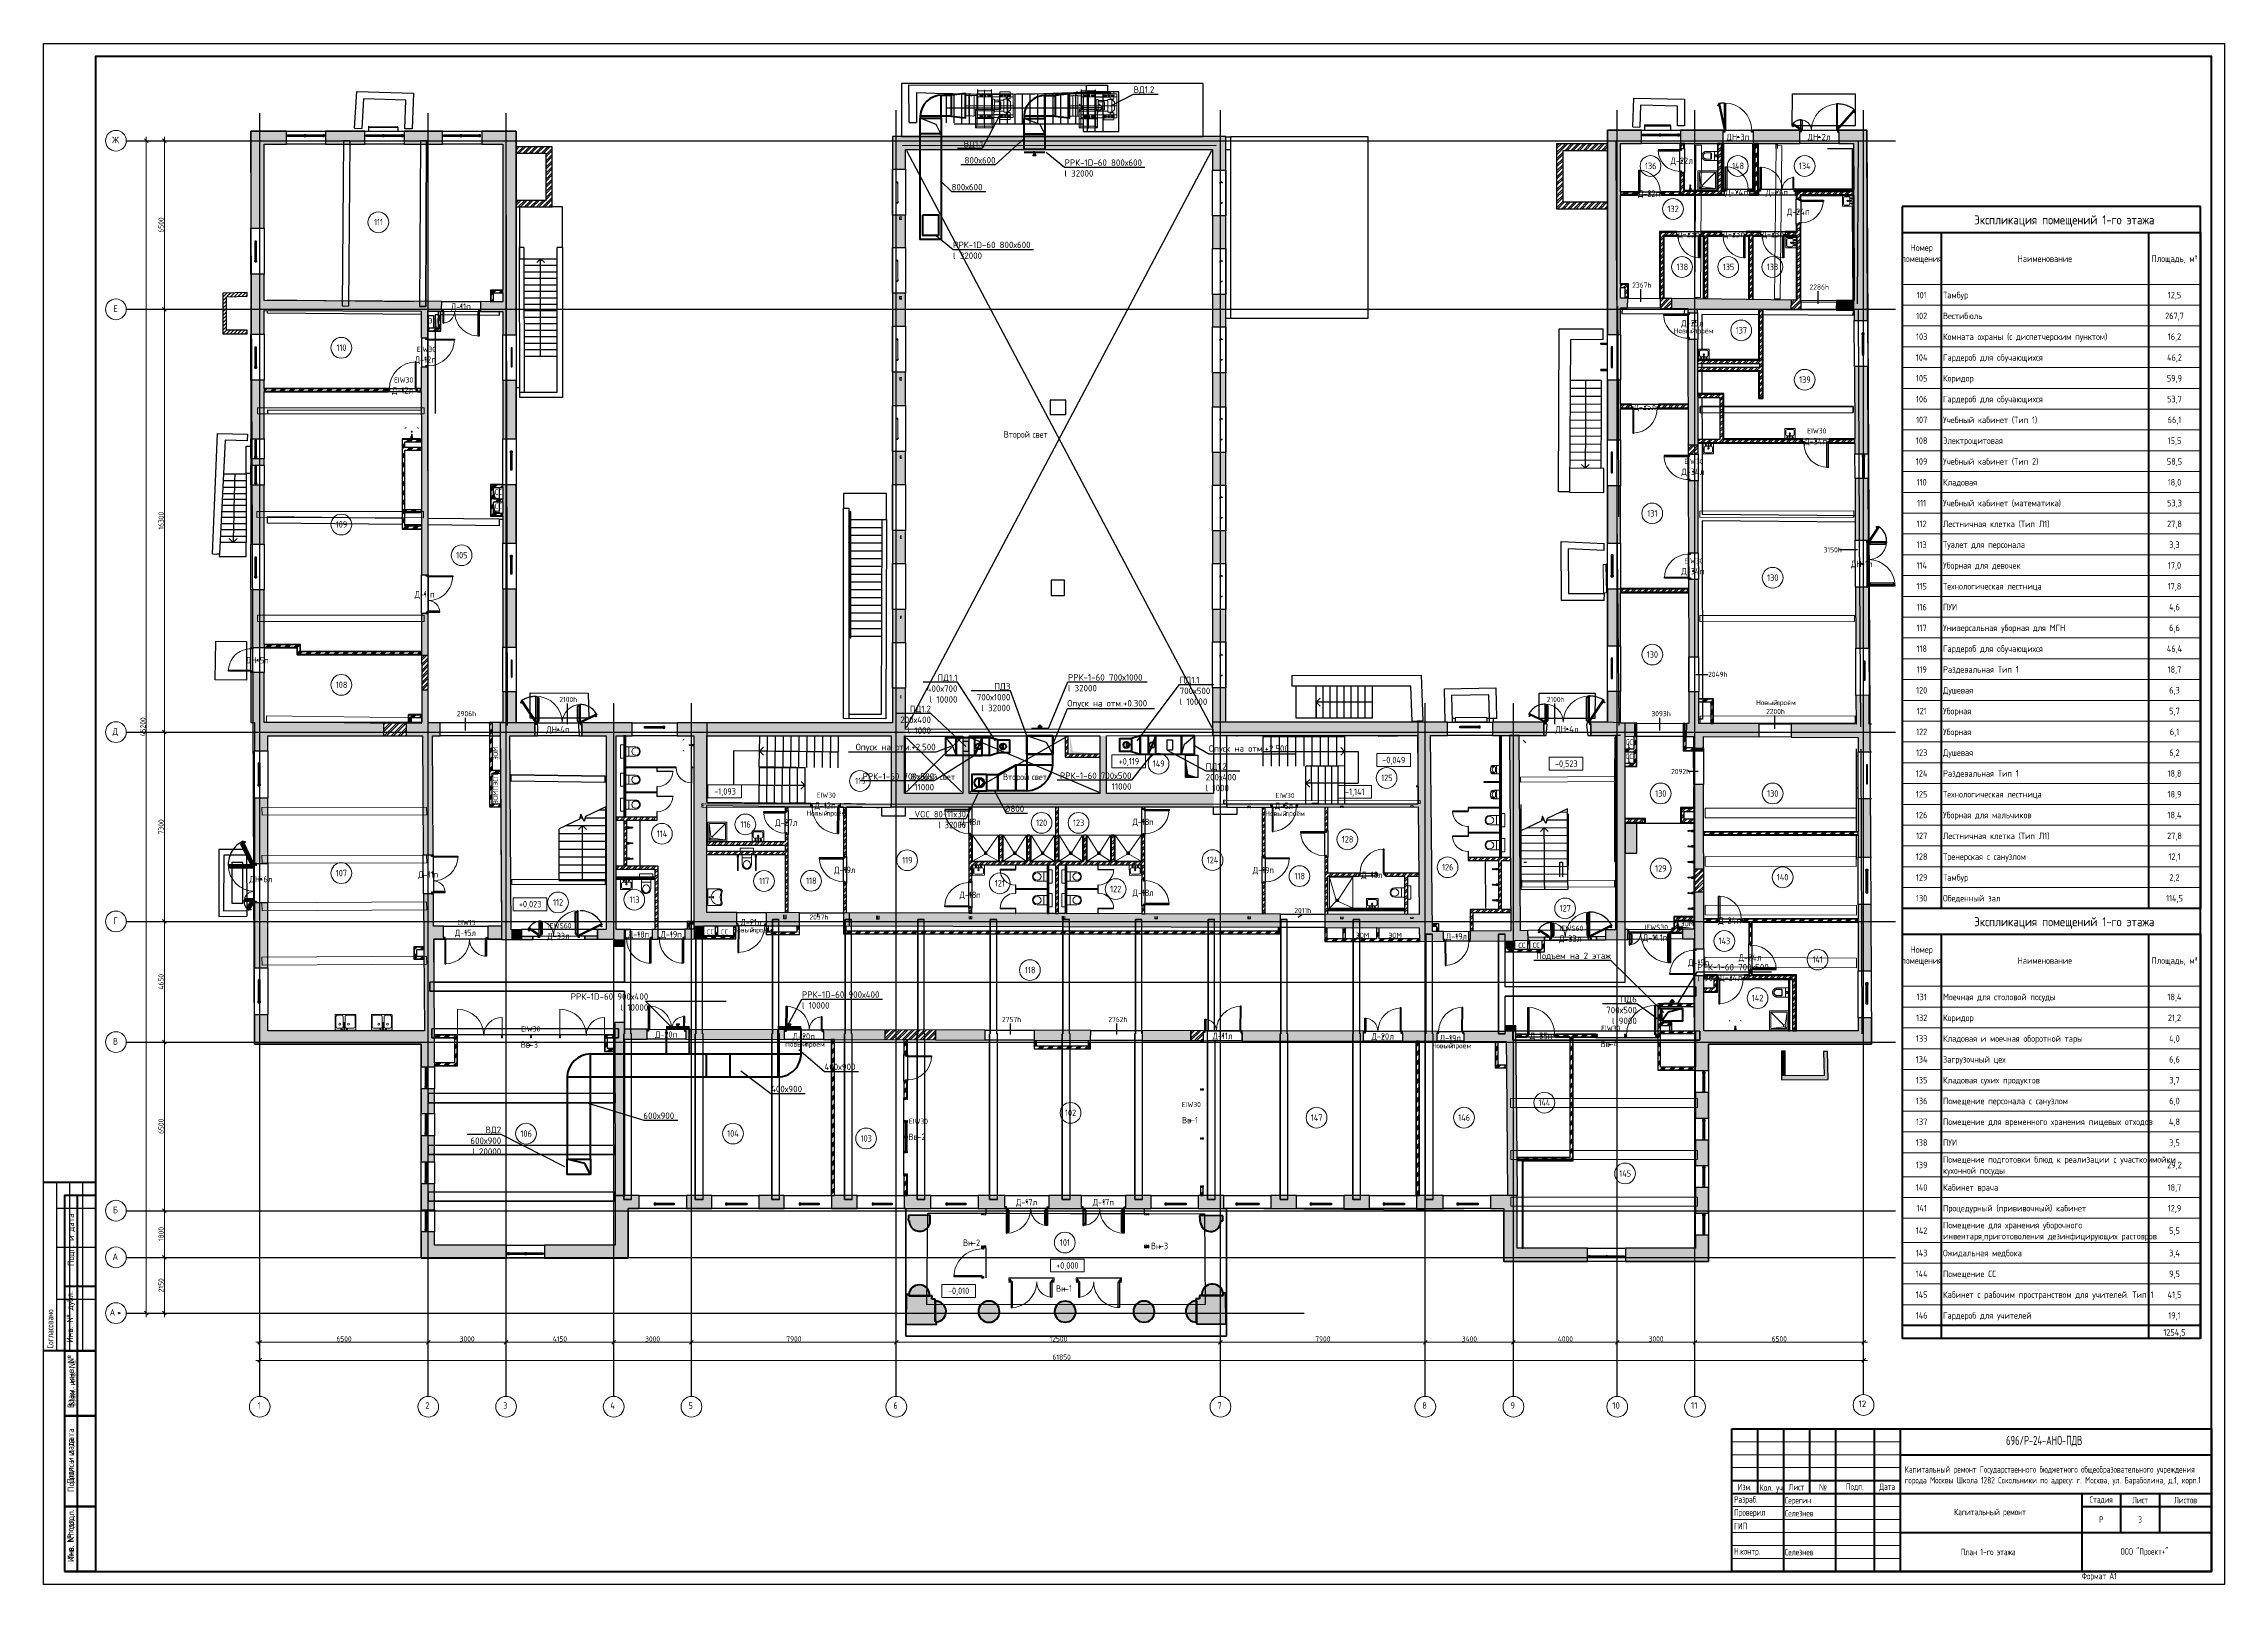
# Paper-space layout '1 этаж' of a CAD drawing. Header units: millimetres. Extents: x 30 to 871, y 21 to 615.
# The model-space entities are those that its viewports show. They can reach past a viewport. Long polylines and large blocks are cut down to what shows.
import ezdxf
from ezdxf import colors
from ezdxf.entities.mleader import LeaderData, LeaderLine
from ezdxf.enums import TextEntityAlignment as Align
from ezdxf.math import Vec2, Vec3

# ---------------------------------------------------------------- set-up
doc = ezdxf.new("R2010")
doc.units = ezdxf.units.MM
for name, pattern in [('ADSK_Линия сетки', [25, 20, -2.5, 0, -2.5]), ('ADSK_Сверху', [4.5, 3, -1.5]), ('ADSK_Снесено', [4.5, 3, -1.5]), ('ADSK_Штриховая_ш2 п1', [3, 2, -1]), ('ADSK_Штриховая_ш3 п1_5', [4.5, 3, -1.5])]:
    doc.linetypes.add(name, pattern=pattern)
for name, color, linetype, lineweight, true_color in [('_ Окна', 5, 'Continuous', 30, 0x0000ff), ('Линии', 7, 'Continuous', 9, 0x00a600), ('Линии разделители', 5, 'Continuous', 40, 0x0000ff), ('Обобщенные модели', 5, 'Continuous', 18, 0x0000ff), ('Стены внутренние', 5, 'Continuous', 18, 0x0000ff), ('Стены наружные', 1, 'ADSK_Снесено', 18, 0xff0000), ('Стены штриховка', 5, 'Continuous', 18, 0x0000ff)]:
    doc.layers.add(name, color=color, linetype=linetype, lineweight=lineweight, true_color=true_color)
for name, color, linetype, lineweight in [('Аннотация', 7, 'Continuous', 9), ('Витраж', 251, 'Continuous', 18), ('Вытяжка', 5, 'Continuous', 60), ('Графика', 7, 'Continuous', 20), ('Двери', 251, 'Continuous', 18), ('ДУ', 5, 'Continuous', 50), ('Каркас', 7, 'Continuous', 18), ('Лестницы', 7, 'Continuous', 18), ('Марки', 7, 'Continuous', 20), ('Марки дверей', 7, 'Continuous', 20), ('Марки помещений', 7, 'Continuous', 20), ('Оборудование', 251, 'Continuous', 18), ('Ограждение', 251, 'Continuous', 18), ('Окна', 251, 'Continuous', 18), ('Оси', 7, 'Continuous', 9), ('Отметки', 7, 'Continuous', 9), ('Перекрытие', 7, 'Continuous', 18), ('ПОДПОР', 1, 'Continuous', 50), ('Поручни', 7, 'Continuous', 9), ('Сантехника', 251, 'Continuous', 18), ('Сантехническое оборудование', 251, 'Continuous', 9), ('Стены', 7, 'Continuous', 18), ('Стены разрез', 7, 'Continuous', 40), ('Стрелки вверх', 7, 'Continuous', 18), ('Узлы', 7, 'Continuous', 18), ('Формат - Толстая линия', 7, 'Continuous', 50)]:
    doc.layers.add(name, color=color, linetype=linetype, lineweight=lineweight)
doc.layers.add('Формат - Тонкая линия', color=250, linetype='Continuous')
doc.layers.get('Витраж').off()
doc.styles.add('GOST Common_1', font='GOST Common_0.ttf', dxfattribs={"width": 0.9, "height": 200})
doc.styles.add('GOST Common_2', font='GOST Common_0.ttf', dxfattribs={"width": 0.9, "height": 250})
doc.styles.add('GOST Common_8', font='GOST Common_0.ttf', dxfattribs={"width": 0.9, "height": 3.5})
doc.styles.add('GOST Common_9', font='GOST Common_0.ttf', dxfattribs={"width": 0.9, "height": 2.5})
doc.styles.add('GOST-2.304_Type-B', font='GOST Common_0.ttf')
doc.styles.add('ISOCPEUR', font='isocpeur.ttf', dxfattribs={"height": 250})
doc.styles.add('TRAJECTORY_TEXT_AN', font='simplex.shx', dxfattribs={"width": 0.65, "height": 2.5})
doc.styles.add('TRAJECTORY_TEXT_STYLE', font='simplex.shx', dxfattribs={"width": 0.65})
doc.dimstyles.new('ADSK_Основной_2_мм_Округление_до_1_мм', dxfattribs={"dimscale": 304.8, "dimtxt": 201.142999, "dimasz": 0.463911, "dimexe": 0.492126, "dimexo": 0.492126, "dimgap": 0.098425, "dimtad": 1, "dimdec": 0, "dimdsep": 46, "dimtxsty": 'GOST Common_1', "dimblk1": 'OBLIQUE', "dimblk2": 'OBLIQUE', "dimsah": 1, "dimcen": 0.09, "dimdle": 0.492126, "dimazin": 2, "dimtfac": 1, "dimtdec": 4, "dimtix": 1, "dimtmove": 0, "dimatfit": 3, "dimfxl": 1, "dimtvp": 1, "dimtolj": 1, "dimtzin": 0, "dimlwd": 20, "dimlwe": 20, "dimarcsym": 2})
pattern_1 = [(45, (0, 0), (-70.71068, 70.71068), [])]
pattern_2 = [(45, (0, 0), (-117.8655, 117.8655), []), (45, (78.58, 0), (-117.8655, 117.8655), [])]
pattern_3 = [(45, (0, 0), (-179.6051, 179.6051), []), (45, (63.5, 0), (0, 359.2102), []), (45, (-63.5, 0), (0, 359.2102), [])]
pattern_4 = [(45, (0, 0), (-35.35534, 35.35534), []), (135, (0, 0), (-35.35534, -35.35534), [])]
pattern_5 = [(45, (0, 0), (-106.06602, 106.06602), []), (135, (0, 0), (-106.06602, -106.06602), [])]

psp = doc.layouts.new('1 этаж')

msp = doc.modelspace()

# ---------------------------------------------------------------- texts
at = {"lineweight": 25, "char_height": 250, "attachment_point": 1, "style": 'ISOCPEUR'}
for s, insert, width in [('\\fGOST Common|b0|i0|c204|p34|;\\W.9;Ж', (-11632.39764, 43509.3752), 389.620125), ('\\fGOST Common|b0|i0|c204|p34|;\\W.9;Е', (-11584.69764, 37009.3752), 274.177125), ('\\fGOST Common|b0|i0|c204|p34|;\\W.9;Д', (-11614.39764, 20709.3752), 346.329), ('\\fGOST Common|b0|i0|c204|p34|;\\W.9;Г', (-11584.69764, 13409.3752), 274.177125), ('\\fGOST Common|b0|i0|c204|p34|;\\W.9;В', (-11599.54764, 8759.3752), 310.2530625), ('\\fGOST Common|b0|i0|c204|p34|;\\W.9;Б', (-11599.54764, 2259.3752), 310.2530625), ('\\fGOST Common|b0|i0|c204|p34|;\\W.9;А', (-11614.39764, 459.3752), 346.329), ('\\fGOST Common|b0|i0|c204|p34|;\\W.9;А', (-11724.64764, -1690.6248), 346.329), ('\\fGOST Common|b0|i0|c204|p34|;\\W.9;*', (-11438.89764, -1690.6248), 266.9619375), ('\\fGOST Common|b0|i0|c204|p34|;\\W.9;1', (-6018.32031, -5280.06342), 187.594875), ('\\fGOST Common|b0|i0|c204|p34|;\\W.9;2', (446.12969, -5280.06342), 274.177125), ('\\fGOST Common|b0|i0|c204|p34|;\\W.9;3', (3448.82969, -5280.06342), 266.9619375), ('\\fGOST Common|b0|i0|c204|p34|;\\W.9;4', (7581.27969, -5280.06342), 310.2530625), ('\\fGOST Common|b0|i0|c204|p34|;\\W.9;5', (10596.12969, -5280.06342), 274.177125), ('\\fGOST Common|b0|i0|c204|p34|;\\W.9;6', (18496.12969, -5280.06342), 274.177125), ('\\fGOST Common|b0|i0|c204|p34|;\\W.9;7', (30996.12969, -5280.06342), 274.177125), ('\\fGOST Common|b0|i0|c204|p34|;\\W.9;8', (38896.12969, -5280.06342), 274.177125), ('\\fGOST Common|b0|i0|c204|p34|;\\W.9;9', (42296.12969, -5280.06342), 274.177125), ('10', (46218.72969, -5280.06342), 461.772), ('11', (49254.27969, -5280.06342), 375.18975), ('12', (55718.72969, -5212.25361), 461.772)]:
    msp.add_mtext(s, dxfattribs=dict(at, insert=insert, width=width))
at = {"layer": 'Аннотация', "color": 251, "lineweight": 25, "true_color": 0x636466, "attachment_point": 1}
for s, insert, char_height, width, style in [('2367h', (46989.60593, 37891.81872), 200, 786.4554375, 'GOST Common_1'), ('2286h', (53829.16724, 37814.35204), 200, 793.670625, 'GOST Common_1'), ('ЭОМ', (573.45996, 36518.02571), 200, 555.5694375, 'GOST Common_1'), ('Второй', (22754.16171, 32159.36195), 250, 1248.2274375, 'GOST Common_2'), ('свет', (23861.44296, 32159.36195), 250, 800.8858125, 'GOST Common_2'), ('СС', (3119.42109, 29914.54424), 200, 317.46825, 'GOST Common_1'), ('СС', (3119.42109, 29364.54424), 200, 317.46825, 'GOST Common_1'), ('3150h', (54372.26643, 27686.30283), 200, 735.949125, 'GOST Common_1'), ('2049h', (49915.99557, 22882.45163), 200, 815.3161875, 'GOST Common_1'), ('2100h', (5614.93073, 21913.86208), 200, 743.1643125, 'GOST Common_1'), ('2100h', (43694.93073, 21913.86208), 200, 743.1643125, 'GOST Common_1'), ('2906h', (1659.88061, 21368.4759), 200, 793.670625, 'GOST Common_1'), ('3093h', (47729.75761, 21368.4759), 200, 779.24025, 'GOST Common_1'), ('Новый', (51765.49543, 21796.40432), 200, 836.96175, 'GOST Common_1'), ('2200h', (52152.44855, 21452.44599), 200, 793.670625, 'GOST Common_1'), ('проём', (52521.5423, 21796.40432), 200, 815.3161875, 'GOST Common_1'), ('СС', (46740.72653, 20272.90307), 200, 317.46825, 'GOST Common_1'), ('СС', (46740.72653, 19722.90307), 200, 317.46825, 'GOST Common_1'), ('Второй', (19180.66437, 18955.53023), 250, 1248.2274375, 'GOST Common_2'), ('свет', (20287.94562, 18955.53023), 250, 800.8858125, 'GOST Common_2'), ('Второй', (22726.4356, 18955.53023), 250, 1248.2274375, 'GOST Common_2'), ('свет', (23833.71685, 18955.53023), 250, 800.8858125, 'GOST Common_2'), ('2092h', (48490.80751, 19139.45712), 200, 793.670625, 'GOST Common_1'), ('2037h', (15260.18235, 13523.67099), 200, 786.4554375, 'GOST Common_1'), ('2011h', (33960.58112, 13780.68601), 200, 692.658, 'GOST Common_1'), ('СС', (11302.49964, 12955.40191), 200, 317.46825, 'GOST Common_1'), ('СС', (11852.49964, 12955.40191), 200, 317.46825, 'GOST Common_1'), ('ЭОМ', (36325.92444, 12819.47299), 200, 555.5694375, 'GOST Common_1'), ('ЭОМ', (37585.92444, 12819.47299), 200, 555.5694375, 'GOST Common_1'), ('ЭОМ', (48854.32234, 13268.95931), 200, 555.5694375, 'GOST Common_1'), ('СС', (42597.31792, 12437.21244), 200, 317.46825, 'GOST Common_1'), ('СС', (43147.31792, 12437.21244), 200, 317.46825, 'GOST Common_1'), ('2757h', (22684.42115, 9578.99619), 200, 793.670625, 'GOST Common_1'), ('2762h', (26784.42115, 9578.99619), 200, 793.670625, 'GOST Common_1')]:
    msp.add_mtext(s, dxfattribs=dict(at, insert=insert, char_height=char_height, width=width, style=style))
at = {"layer": 'Аннотация', "attachment_point": 1}
for insert, char_height, width, style in [((23784.05233, 32159.36195), 250, 93.7974375, 'GOST Common_2'), ((52456.05793, 21796.40432), 200, 79.3670625, 'GOST Common_1'), ((20210.55499, 18955.53023), 250, 93.7974375, 'GOST Common_2'), ((23756.32622, 18955.53023), 250, 93.7974375, 'GOST Common_2'), ((59731.64994, 786.97097), 250, 93.7974375, 'GOST Common_2'), ((60505.55619, 363.63764), 250, 93.7974375, 'GOST Common_2'), ((61815.24369, 786.97097), 250, 93.7974375, 'GOST Common_2'), ((62089.08744, 363.63764), 250, 93.7974375, 'GOST Common_2'), ((63035.63431, 786.97097), 250, 93.7974375, 'GOST Common_2'), ((63595.22806, 786.97097), 250, 93.7974375, 'GOST Common_2'), ((64815.61869, 786.97097), 250, 93.7974375, 'GOST Common_2'), ((65125.18119, 363.63764), 250, 93.7974375, 'GOST Common_2'), ((65541.89994, 363.63764), 250, 93.7974375, 'GOST Common_2'), ((65857.41556, 786.97097), 250, 93.7974375, 'GOST Common_2'), ((66827.77494, 363.63764), 250, 93.7974375, 'GOST Common_2'), ((67065.89994, 363.63764), 250, 93.7974375, 'GOST Common_2'), ((67304.02494, 363.63764), 250, 93.7974375, 'GOST Common_2'), ((68536.32181, 786.97097), 250, 93.7974375, 'GOST Common_2'), ((68941.13431, 786.97097), 250, 93.7974375, 'GOST Common_2'), ((60731.77494, -59.6957), 250, 93.7974375, 'GOST Common_2'), ((62422.46244, -59.6957), 250, 93.7974375, 'GOST Common_2'), ((64148.86869, -59.6957), 250, 93.7974375, 'GOST Common_2'), ((64386.99369, -59.6957), 250, 93.7974375, 'GOST Common_2'), ((65827.64994, -59.6957), 250, 93.7974375, 'GOST Common_2'), ((67048.04056, -59.6957), 250, 93.7974375, 'GOST Common_2')]:
    msp.add_mtext('\\fGOST Common|b0|i0|c204|p34|;\\W.9; ', dxfattribs=dict(at, insert=insert, char_height=char_height, width=width, style=style))
at = {"layer": 'Аннотация', "color": 251, "lineweight": 25, "true_color": 0x636466, "char_height": 200, "attachment_point": 1, "rotation": 90, "style": 'GOST Common_1'}
for s, insert, width in [('ЭОМ', (3050.20905, 19480.88048), 555.5694375), ('ПЭСПЗ', (3050.20905, 18309.34231), 858.6073125), ('ЭОМ', (3050.20905, 17785.46731), 555.5694375)]:
    msp.add_mtext(s, dxfattribs=dict(at, insert=insert, width=width))
at = {"layer": 'Аннотация', "insert": (3050.20905, 18243.85794), "char_height": 200, "width": 79.3670625, "attachment_point": 1, "rotation": 90, "style": 'GOST Common_1'}
msp.add_mtext('\\fGOST Common|b0|i0|c204|p34|;\\W.9; ', dxfattribs=at)
at = {"layer": 'Графика', "line_spacing_factor": 1.022761}
for s, insert, char_height, width, attachment_point, style in [('Экспликация помещений 1-го этажа', (63651.37177, 40481.01658), 350, 8375.3127021, 2, 'GOST Common_8'), ('Номер\\Pпомещения', (58150.95134, 39359.41341), 250, 1418.0252413, 2, 'GOST Common_9'), ('Наименование', (62900.95134, 38933.26299), 250, 2353.3184855, 2, 'GOST Common_9'), ('Площадь, м\\fGOST Common|b0|i0|c238|p34|;\\W.9;²', (67900.95134, 38933.26299), 250, 2009.3719376, 2, 'GOST Common_9'), ('101', (58150.95134, 37530.04181), 250, 458.5953972, 2, 'GOST Common_9'), ('Тамбур', (58975.95134, 37530.04181), 250, 1203.8129176, 1, 'GOST Common_9'), ('12,5', (67900.95134, 37530.04181), 250, 603.4149963, 2, 'GOST Common_9'), ('102', (58150.95134, 36728.20113), 250, 509.8856719, 2, 'GOST Common_9'), ('Вестибюль', (58975.95134, 36728.20113), 250, 1783.091314, 1, 'GOST Common_9'), ('267,7', (67900.95134, 36728.20113), 250, 841.7639198, 2, 'GOST Common_9'), ('103', (58150.95134, 35926.36046), 250, 509.8856719, 2, 'GOST Common_9'), ('Комната охраны (с диспетчерским пунктом)', (58975.95134, 35926.36046), 250, 7259.0824053, 1, 'GOST Common_9'), ('16,2', (67900.95134, 35926.36046), 250, 603.4149963, 2, 'GOST Common_9'), ('104', (58150.95134, 35124.51978), 250, 537.0393467, 2, 'GOST Common_9'), ('Гардероб для обучающихся', (58975.95134, 35124.51978), 250, 4456.2197476, 1, 'GOST Common_9'), ('46,2', (67900.95134, 35124.51978), 250, 681.8589458, 2, 'GOST Common_9'), ('105', (58150.95134, 34322.67911), 250, 509.8856719, 2, 'GOST Common_9'), ('Коридор', (58975.95134, 34322.67911), 250, 1336.5642168, 1, 'GOST Common_9'), ('59,9', (67900.95134, 34322.67911), 250, 654.705271, 2, 'GOST Common_9'), ('106', (58150.95134, 33520.83843), 250, 509.8856719, 2, 'GOST Common_9'), ('Гардероб для обучающихся', (58975.95134, 33520.83843), 250, 4456.2197476, 1, 'GOST Common_9'), ('53,7', (67900.95134, 33520.83843), 250, 654.705271, 2, 'GOST Common_9'), ('107', (58150.95134, 32718.99776), 250, 509.8856719, 2, 'GOST Common_9'), ('Учебный кабинет (Тип 1)', (58975.95134, 32718.99776), 250, 3976.5048255, 1, 'GOST Common_9'), ('66,1', (67900.95134, 32718.99776), 250, 603.4149963, 2, 'GOST Common_9'), ('108', (58150.95134, 31917.15708), 250, 509.8856719, 2, 'GOST Common_9'), ('Учебный кабинет (Тип 2)', (58975.95134, 31115.31641), 250, 4027.7951002, 1, 'GOST Common_9'), ('Электрощитовая', (58975.95134, 31917.15708), 250, 2863.2041574, 1, 'GOST Common_9'), ('15,5', (67900.95134, 31917.15708), 250, 603.4149963, 2, 'GOST Common_9'), ('109', (58150.95134, 31115.31641), 250, 509.8856719, 2, 'GOST Common_9'), ('110', (58150.95134, 30313.47573), 250, 458.5953972, 2, 'GOST Common_9'), ('Кладовая', (58975.95134, 30313.47573), 250, 1577.9302153, 1, 'GOST Common_9'), ('58,5', (67900.95134, 31115.31641), 250, 654.705271, 2, 'GOST Common_9'), ('18,0', (67900.95134, 30313.47573), 250, 603.4149963, 2, 'GOST Common_9'), ('111', (58150.95134, 29511.63506), 250, 407.3051225, 2, 'GOST Common_9'), ('Учебный кабинет (математика)', (58975.95134, 29511.63506), 250, 5273.8470676, 1, 'GOST Common_9'), ('53,3', (67900.95134, 29511.63506), 250, 654.705271, 2, 'GOST Common_9'), ('112', (58150.95134, 28709.79438), 250, 458.5953972, 2, 'GOST Common_9'), ('Лестничная клетка (Тип Л1)', (58975.95134, 28709.79438), 250, 4595.0051967, 1, 'GOST Common_9'), ('27,8', (67900.95134, 28709.79438), 250, 654.705271, 2, 'GOST Common_9'), ('113', (58150.95134, 27907.9537), 250, 458.5953972, 2, 'GOST Common_9'), ('Туалет для персонала', (58975.95134, 27907.9537), 250, 3692.8997773, 1, 'GOST Common_9'), ('3,3', (67900.95134, 27907.9537), 250, 467.6466221, 2, 'GOST Common_9'), ('114', (58150.95134, 27106.11303), 250, 485.749072, 2, 'GOST Common_9'), ('Уборная для девочек', (58975.95134, 27106.11303), 250, 3421.363029, 1, 'GOST Common_9'), ('17,0', (67900.95134, 27106.11303), 250, 603.4149963, 2, 'GOST Common_9'), ('115', (58150.95134, 26304.27235), 250, 458.5953972, 2, 'GOST Common_9'), ('Технологическая лестница', (58975.95134, 26304.27235), 250, 4510.5270973, 1, 'GOST Common_9'), ('17,8', (67900.95134, 26304.27235), 250, 603.4149963, 2, 'GOST Common_9'), ('116', (58150.95134, 25502.43168), 250, 458.5953972, 2, 'GOST Common_9'), ('ПУИ', (58975.95134, 25502.43168), 250, 642.636971, 1, 'GOST Common_9'), ('4,6', (67900.95134, 25502.43168), 250, 494.800297, 2, 'GOST Common_9'), ('117', (58150.95134, 24700.591), 250, 458.5953972, 2, 'GOST Common_9'), ('Универсальная уборная для МГН', (58975.95134, 24700.591), 250, 5310.0519673, 1, 'GOST Common_9'), ('6,6', (67900.95134, 24700.591), 250, 467.6466221, 2, 'GOST Common_9'), ('118', (58150.95134, 23898.75033), 250, 458.5953972, 2, 'GOST Common_9'), ('Гардероб для обучающихся', (58975.95134, 23898.75033), 250, 4456.2197476, 1, 'GOST Common_9'), ('46,4', (67900.95134, 23898.75033), 250, 709.0126206, 2, 'GOST Common_9'), ('119', (58150.95134, 23096.90965), 250, 458.5953972, 2, 'GOST Common_9'), ('Раздевальная Тип 1', (58975.95134, 23096.90965), 250, 3252.40683, 1, 'GOST Common_9'), ('18,7', (67900.95134, 23096.90965), 250, 603.4149963, 2, 'GOST Common_9'), ('120', (58150.95134, 22295.06898), 250, 509.8856719, 2, 'GOST Common_9'), ('Душевая', (58975.95134, 22295.06898), 250, 1445.1789161, 1, 'GOST Common_9'), ('6,3', (67900.95134, 22295.06898), 250, 467.6466221, 2, 'GOST Common_9'), ('121', (58150.95134, 21493.2283), 250, 458.5953972, 2, 'GOST Common_9'), ('Уборная', (58975.95134, 21493.2283), 250, 1363.7178916, 1, 'GOST Common_9'), ('5,7', (67900.95134, 21493.2283), 250, 467.6466221, 2, 'GOST Common_9'), ('122', (58150.95134, 20691.38763), 250, 509.8856719, 2, 'GOST Common_9'), ('Уборная', (58975.95134, 20691.38763), 250, 1363.7178916, 1, 'GOST Common_9'), ('6,1', (67900.95134, 20691.38763), 250, 416.3563474, 2, 'GOST Common_9'), ('123', (58150.95134, 19889.54695), 250, 509.8856719, 2, 'GOST Common_9'), ('Душевая', (58975.95134, 19889.54695), 250, 1445.1789161, 1, 'GOST Common_9'), ('6,2', (67900.95134, 19889.54695), 250, 467.6466221, 2, 'GOST Common_9'), ('124', (58150.95134, 19087.70627), 250, 537.0393467, 2, 'GOST Common_9'), ('Раздевальная Тип 1', (58975.95134, 19087.70627), 250, 3252.40683, 1, 'GOST Common_9'), ('18,8', (67900.95134, 19087.70627), 250, 603.4149963, 2, 'GOST Common_9'), ('125', (58150.95134, 18285.8656), 250, 509.8856719, 2, 'GOST Common_9'), ('Технологическая лестница', (58975.95134, 18285.8656), 250, 4510.5270973, 1, 'GOST Common_9'), ('18,9', (67900.95134, 18285.8656), 250, 603.4149963, 2, 'GOST Common_9'), ('126', (58150.95134, 17484.02492), 250, 509.8856719, 2, 'GOST Common_9'), ('Уборная для мальчиков', (58975.95134, 17484.02492), 250, 3849.7876763, 1, 'GOST Common_9'), ('18,4', (67900.95134, 17484.02492), 250, 630.5686711, 2, 'GOST Common_9'), ('127', (58150.95134, 16682.18425), 250, 509.8856719, 2, 'GOST Common_9'), ('Лестничная клетка (Тип Л1)', (58975.95134, 16682.18425), 250, 4595.0051967, 1, 'GOST Common_9'), ('27,8', (67900.95134, 16682.18425), 250, 654.705271, 2, 'GOST Common_9'), ('128', (58150.95134, 15880.34357), 250, 509.8856719, 2, 'GOST Common_9'), ('Тренерская с санузлом', (58975.95134, 15880.34357), 250, 3765.3095768, 1, 'GOST Common_9'), ('12,1', (67900.95134, 15880.34357), 250, 552.1247216, 2, 'GOST Common_9'), ('129', (58150.95134, 15078.5029), 250, 509.8856719, 2, 'GOST Common_9'), ('Тамбур', (58975.95134, 15078.5029), 250, 1203.8129176, 1, 'GOST Common_9'), ('2,2', (67900.95134, 15078.5029), 250, 467.6466221, 2, 'GOST Common_9'), ('130', (58150.95134, 14276.66222), 250, 509.8856719, 2, 'GOST Common_9'), ('Обеденный зал', (58975.95134, 14276.66222), 250, 2407.6258352, 1, 'GOST Common_9'), ('114,5', (67900.95134, 14276.66222), 250, 766.3370453, 2, 'GOST Common_9'), ('Экспликация помещений 1-го этажа', (63651.37177, 13421.19463), 350, 8375.3127021, 2, 'GOST Common_8'), ('Номер\\Pпомещения', (58150.95134, 12299.59146), 250, 1418.0252413, 2, 'GOST Common_9'), ('Наименование', (62900.95134, 11873.44104), 250, 2353.3184855, 2, 'GOST Common_9'), ('Площадь, м\\fGOST Common|b0|i0|c238|p34|;\\W.9;²', (67900.95134, 11873.44104), 250, 2009.3719376, 2, 'GOST Common_9'), ('131', (58150.95134, 10470.21986), 250, 458.5953972, 2, 'GOST Common_9'), ('Моечная для столовой посуды', (58975.95134, 10470.21986), 250, 4884.644395, 1, 'GOST Common_9'), ('18,4', (67900.95134, 10470.21986), 250, 630.5686711, 2, 'GOST Common_9'), ('132', (58150.95134, 9668.37918), 250, 509.8856719, 2, 'GOST Common_9'), ('Коридор', (58975.95134, 9668.37918), 250, 1336.5642168, 1, 'GOST Common_9'), ('21,2', (67900.95134, 9668.37918), 250, 603.4149963, 2, 'GOST Common_9'), ('133', (58150.95134, 8866.53851), 250, 509.8856719, 2, 'GOST Common_9'), ('Кладовая и моечная оборотной тары', (58975.95134, 8866.53851), 250, 6097.5085375, 1, 'GOST Common_9'), ('4,0', (67900.95134, 8866.53851), 250, 494.800297, 2, 'GOST Common_9'), ('134', (58150.95134, 8064.69783), 250, 537.0393467, 2, 'GOST Common_9'), ('Загрузочный цех', (58975.95134, 8064.69783), 250, 2796.8285078, 1, 'GOST Common_9'), ('6,6', (67900.95134, 8064.69783), 250, 467.6466221, 2, 'GOST Common_9'), ('135', (58150.95134, 7262.85716), 250, 509.8856719, 2, 'GOST Common_9'), ('Кладовая сухих продуктов', (58975.95134, 7262.85716), 250, 4413.9806978, 1, 'GOST Common_9'), ('3,7', (67900.95134, 7262.85716), 250, 467.6466221, 2, 'GOST Common_9'), ('136', (58150.95134, 6461.01648), 250, 509.8856719, 2, 'GOST Common_9'), ('Помещение персонала с санузлом', (58975.95134, 6461.01648), 250, 5491.0764662, 1, 'GOST Common_9'), ('6,0', (67900.95134, 6461.01648), 250, 467.6466221, 2, 'GOST Common_9'), ('137', (58150.95134, 5659.1758), 250, 509.8856719, 2, 'GOST Common_9'), ('Помещение для временного хранения пищевых отходов', (58975.95134, 5659.1758), 250, 9051.2249443, 1, 'GOST Common_9'), ('4,8', (67900.95134, 5659.1758), 250, 494.800297, 2, 'GOST Common_9'), ('138', (58150.95134, 4857.33513), 250, 509.8856719, 2, 'GOST Common_9'), ('Помещение подготовки блюд к реализации с участкоммойки кухонной посуды', (58975.95134, 4205.83958), 250, 8966.7468448, 1, 'GOST Common_9'), ('ПУИ', (58975.95134, 4857.33513), 250, 642.636971, 1, 'GOST Common_9'), ('3,5', (67900.95134, 4857.33513), 250, 467.6466221, 2, 'GOST Common_9'), ('139', (58150.95134, 3992.76437), 250, 509.8856719, 2, 'GOST Common_9'), ('29,2', (67900.95134, 3992.76437), 250, 654.705271, 2, 'GOST Common_9'), ('140', (58150.95134, 3128.19361), 250, 537.0393467, 2, 'GOST Common_9'), ('Кабинет врача', (58975.95134, 3128.19361), 250, 2501.1551596, 1, 'GOST Common_9'), ('18,7', (67900.95134, 3128.19361), 250, 603.4149963, 2, 'GOST Common_9'), ('141', (58150.95134, 2326.35293), 250, 485.749072, 2, 'GOST Common_9'), ('Процедурный (прививочный) кабинет', (58975.95134, 2326.35293), 250, 6019.064588, 1, 'GOST Common_9'), ('12,9', (67900.95134, 2326.35293), 250, 603.4149963, 2, 'GOST Common_9'), ('142', (58150.95134, 1461.78217), 250, 537.0393467, 2, 'GOST Common_9'), ('Помещение для хранения уборочного инвентаря,приготоволения дезинфицирующих растовров', (58975.95134, 1674.85739), 250, 8007.3170007, 1, 'GOST Common_9'), ('5,5', (67900.95134, 1461.78217), 250, 467.6466221, 2, 'GOST Common_9'), ('143', (58150.95134, 597.21141), 250, 537.0393467, 2, 'GOST Common_9'), ('Ожидальная медбока', (58975.95134, 597.21141), 250, 3463.6020787, 1, 'GOST Common_9'), ('3,4', (67900.95134, 597.21141), 250, 494.800297, 2, 'GOST Common_9'), ('144', (58150.95134, -204.62926), 250, 564.1930215, 2, 'GOST Common_9'), ('Помещение СС', (58975.95134, -204.62926), 250, 2286.9428359, 1, 'GOST Common_9'), ('9,5', (67900.95134, -204.62926), 250, 467.6466221, 2, 'GOST Common_9'), ('145', (58150.95134, -1006.46994), 250, 537.0393467, 2, 'GOST Common_9'), ('Кабинет с рабочим пространством для учителей. Тип 1', (58975.95134, -1006.46994), 250, 9063.2932442, 1, 'GOST Common_9'), ('41,5', (67900.95134, -1006.46994), 250, 630.5686711, 2, 'GOST Common_9'), ('146', (58150.95134, -1808.31061), 250, 537.0393467, 2, 'GOST Common_9'), ('Гардероб для учителей', (58975.95134, -1808.31061), 250, 3822.6340015, 1, 'GOST Common_9'), ('1254,5', (67900.95134, -2459.80616), 250, 1004.6859688, 2, 'GOST Common_9'), ('19,1', (67900.95134, -1808.31061), 250, 552.1247216, 2, 'GOST Common_9')]:
    msp.add_mtext(s, dxfattribs=dict(at, insert=insert, char_height=char_height, width=width, attachment_point=attachment_point, style=style))
at = {"layer": 'Марки', "color": 251, "lineweight": 25, "true_color": 0x636466, "attachment_point": 1}
for s, insert, char_height, width, style in [('Вв', (4127.26087, 8636.07809), 250, 418.480875, 'GOST Common_2'), ('EIW30', (4139.41087, 9212.72392), 200, 779.24025, 'GOST Common_1'), ('-3', (4472.54212, 8636.07809), 250, 389.620125, 'GOST Common_2'), ('Вв', (45768.58422, 8661.105), 250, 418.480875, 'GOST Common_2'), ('EIW30', (45789.73422, 9237.75083), 200, 779.24025, 'GOST Common_1'), ('-4', (46113.86547, 8661.105), 250, 411.2656875, 'GOST Common_2'), ('EIW30', (29616.42701, 6298.26401), 200, 779.24025, 'GOST Common_1'), ('Вв', (19079.4214, 5077.61087), 250, 418.480875, 'GOST Common_2'), ('EIW30', (19091.5714, 5654.2567), 200, 779.24025, 'GOST Common_1'), ('-2', (19424.70265, 5077.61087), 250, 389.620125, 'GOST Common_2'), ('Вв', (29628.12701, 5721.61818), 250, 418.480875, 'GOST Common_2'), ('-1', (29973.40826, 5721.61818), 250, 331.898625, 'GOST Common_2'), ('Вн', (21183.48256, 995.65252), 250, 418.480875, 'GOST Common_2'), ('-2', (21528.76381, 995.65252), 250, 389.620125, 'GOST Common_2'), ('Вн', (28429.83045, 870.2781), 250, 418.480875, 'GOST Common_2'), ('-3', (28775.1117, 870.2781), 250, 389.620125, 'GOST Common_2'), ('Вн', (24769.08746, -770.10255), 250, 418.480875, 'GOST Common_2'), ('-1', (25114.36871, -770.10255), 250, 331.898625, 'GOST Common_2')]:
    msp.add_mtext(s, dxfattribs=dict(at, insert=insert, char_height=char_height, width=width, style=style))
at = {"layer": 'Марки дверей', "color": 251, "lineweight": 25, "true_color": 0x636466, "attachment_point": 1}
for s, insert, char_height, width, style in [('ДН', (50625.50179, 43621.21961), 250, 461.772, 'GOST Common_2'), ('-3', (51006.50179, 43621.21961), 250, 389.620125, 'GOST Common_2'), ('\\fGOST Common|b0|i0|c204|p34|;\\W.9;п', (51327.97054, 43621.21961), 250, 194.8100625, 'GOST Common_2'), ('ДН', (53755.2274, 43621.21961), 250, 461.772, 'GOST Common_2'), ('-2', (54136.2274, 43621.21961), 250, 389.620125, 'GOST Common_2'), ('\\fGOST Common|b0|i0|c204|p34|;\\W.9;л', (54457.69615, 43621.21961), 250, 194.8100625, 'GOST Common_2'), ('\\fGOST Common|b0|i0|c204|p34|;\\W.9;Д', (48470.32017, 42709.1066), 250, 245.316375, 'GOST Common_2'), ('-22', (48672.72642, 42709.1066), 250, 584.4301875, 'GOST Common_2'), ('\\fGOST Common|b0|i0|c204|p34|;\\W.9;л', (49154.92954, 42709.1066), 250, 194.8100625, 'GOST Common_2'), ('\\fGOST Common|b0|i0|c204|p34|;\\W.9;Д', (47214.97255, 41443.1066), 250, 245.316375, 'GOST Common_2'), ('-22', (47417.3788, 41443.1066), 250, 584.4301875, 'GOST Common_2'), ('\\fGOST Common|b0|i0|c204|p34|;\\W.9;п', (47899.58193, 41443.1066), 250, 194.8100625, 'GOST Common_2'), ('\\fGOST Common|b0|i0|c204|p34|;\\W.9;Д', (50578.50179, 41489.6066), 250, 245.316375, 'GOST Common_2'), ('-24', (50780.90804, 41489.6066), 250, 606.07575, 'GOST Common_2'), ('\\fGOST Common|b0|i0|c204|p34|;\\W.9;п', (51280.97054, 41489.6066), 250, 194.8100625, 'GOST Common_2'), ('\\fGOST Common|b0|i0|c204|p34|;\\W.9;Д', (52135.00179, 41489.6066), 250, 245.316375, 'GOST Common_2'), ('-26', (52337.40804, 41489.6066), 250, 584.4301875, 'GOST Common_2'), ('\\fGOST Common|b0|i0|c204|p34|;\\W.9;п', (52819.61116, 41489.6066), 250, 194.8100625, 'GOST Common_2'), ('\\fGOST Common|b0|i0|c204|p34|;\\W.9;Д', (52954.47255, 40741.1066), 250, 245.316375, 'GOST Common_2'), ('-24', (53156.8788, 40741.1066), 250, 606.07575, 'GOST Common_2'), ('\\fGOST Common|b0|i0|c204|p34|;\\W.9;п', (53656.9413, 40741.1066), 250, 194.8100625, 'GOST Common_2'), ('\\fGOST Common|b0|i0|c204|p34|;\\W.9;Д', (48731.97255, 39880.49314), 250, 245.316375, 'GOST Common_2'), ('-23', (48934.3788, 39880.49314), 250, 584.4301875, 'GOST Common_2'), ('\\fGOST Common|b0|i0|c204|p34|;\\W.9;п', (49416.58193, 39880.49314), 250, 194.8100625, 'GOST Common_2'), ('\\fGOST Common|b0|i0|c204|p34|;\\W.9;Д', (50474.47255, 39880.49314), 250, 245.316375, 'GOST Common_2'), ('-23', (50676.8788, 39880.49314), 250, 584.4301875, 'GOST Common_2'), ('\\fGOST Common|b0|i0|c204|p34|;\\W.9;п', (51159.08193, 39880.49314), 250, 194.8100625, 'GOST Common_2'), ('\\fGOST Common|b0|i0|c204|p34|;\\W.9;Д', (51980.73178, 39880.49314), 250, 245.316375, 'GOST Common_2'), ('-23', (52183.13803, 39880.49314), 250, 584.4301875, 'GOST Common_2'), ('\\fGOST Common|b0|i0|c204|p34|;\\W.9;п', (52665.34115, 39880.49314), 250, 194.8100625, 'GOST Common_2'), ('\\fGOST Common|b0|i0|c204|p34|;\\W.9;Д', (1433.16493, 37083.10257), 250, 245.316375, 'GOST Common_2'), ('-11', (1635.57118, 37083.10257), 250, 468.9871875, 'GOST Common_2'), ('\\fGOST Common|b0|i0|c204|p34|;\\W.9;п', (2022.5243, 37083.10257), 250, 194.8100625, 'GOST Common_2'), ('\\fGOST Common|b0|i0|c204|p34|;\\W.9;Д', (48882.90051, 36448.55712), 250, 245.316375, 'GOST Common_2'), ('-25', (49085.30676, 36448.55712), 250, 584.4301875, 'GOST Common_2'), ('\\fGOST Common|b0|i0|c204|p34|;\\W.9;л', (49567.50989, 36448.55712), 250, 194.8100625, 'GOST Common_2'), ('EIW30', (116.68774, 35413.79203), 200, 779.24025, 'GOST Common_1'), ('Новый', (48591.30051, 36129.65599), 200, 836.96175, 'GOST Common_1'), ('проём', (49347.34739, 36129.65599), 200, 815.3161875, 'GOST Common_1'), ('\\fGOST Common|b0|i0|c204|p34|;\\W.9;Д', (39.28774, 35038.39112), 250, 245.316375, 'GOST Common_2'), ('-12', (241.69399, 35038.39112), 250, 526.7086875, 'GOST Common_2'), ('\\fGOST Common|b0|i0|c204|p34|;\\W.9;п', (676.27212, 35038.39112), 250, 194.8100625, 'GOST Common_2'), ('\\fGOST Common|b0|i0|c204|p34|;\\W.9;Д', (-838.51735, 33856.30138), 250, 245.316375, 'GOST Common_2'), ('EIW30', (-761.11735, 34231.70228), 200, 779.24025, 'GOST Common_1'), ('-12', (-636.1111, 33856.30138), 250, 526.7086875, 'GOST Common_2'), ('\\fGOST Common|b0|i0|c204|p34|;\\W.9;л', (-201.53297, 33856.30138), 250, 194.8100625, 'GOST Common_2'), ('\\fGOST Common|b0|i0|c204|p34|;\\W.9;Д', (47042.90052, 33225.24025), 250, 245.316375, 'GOST Common_2'), ('-25', (47245.30677, 33225.24025), 250, 584.4301875, 'GOST Common_2'), ('\\fGOST Common|b0|i0|c204|p34|;\\W.9;л', (47727.5099, 33225.24025), 250, 194.8100625, 'GOST Common_2'), ('EIW30', (53736.96319, 32270.48218), 200, 779.24025, 'GOST Common_1'), ('\\fGOST Common|b0|i0|c204|p34|;\\W.9;Д', (53626.71319, 31895.08127), 250, 245.316375, 'GOST Common_2'), ('-34', (53829.11944, 31895.08127), 250, 606.07575, 'GOST Common_2'), ('\\fGOST Common|b0|i0|c204|p34|;\\W.9;п', (54329.18194, 31895.08127), 250, 194.8100625, 'GOST Common_2'), ('\\fGOST Common|b0|i0|c204|p34|;\\W.9;Д', (48889.38529, 30717.39646), 250, 245.316375, 'GOST Common_2'), ('EIW30', (48999.63529, 31092.79736), 200, 779.24025, 'GOST Common_1'), ('-34', (49091.79154, 30717.39646), 250, 606.07575, 'GOST Common_2'), ('\\fGOST Common|b0|i0|c204|p34|;\\W.9;л', (49591.85404, 30717.39646), 250, 194.8100625, 'GOST Common_2'), ('EIW30', (48999.63529, 27260.38916), 200, 779.24025, 'GOST Common_1'), ('ДН', (55424.93635, 27165.55189), 250, 461.772, 'GOST Common_2'), ('-1', (55805.93635, 27165.55189), 250, 331.898625, 'GOST Common_2'), ('\\fGOST Common|b0|i0|c204|p34|;\\W.9;л', (56079.7801, 27165.55189), 250, 194.8100625, 'GOST Common_2'), ('\\fGOST Common|b0|i0|c204|p34|;\\W.9;Д', (48889.38529, 26884.98825), 250, 245.316375, 'GOST Common_2'), ('-34', (49091.79154, 26884.98825), 250, 606.07575, 'GOST Common_2'), ('\\fGOST Common|b0|i0|c204|p34|;\\W.9;п', (49591.85404, 26884.98825), 250, 194.8100625, 'GOST Common_2'), ('\\fGOST Common|b0|i0|c204|p34|;\\W.9;Д', (36.22776, 25992.42237), 250, 245.316375, 'GOST Common_2'), ('-11', (238.63401, 25992.42237), 250, 468.9871875, 'GOST Common_2'), ('\\fGOST Common|b0|i0|c204|p34|;\\W.9;п', (625.58714, 25992.42237), 250, 194.8100625, 'GOST Common_2'), ('ДН', (-6472.58051, 23453.83486), 250, 461.772, 'GOST Common_2'), ('-5', (-6091.58051, 23453.83486), 250, 389.620125, 'GOST Common_2'), ('\\fGOST Common|b0|i0|c204|p34|;\\W.9;п', (-5770.11176, 23453.83486), 250, 194.8100625, 'GOST Common_2'), ('ДН', (5112.90767, 20780.64474), 250, 461.772, 'GOST Common_2'), ('-4', (5493.90767, 20780.64474), 250, 411.2656875, 'GOST Common_2'), ('\\fGOST Common|b0|i0|c204|p34|;\\W.9;п', (5833.2358, 20780.64474), 250, 194.8100625, 'GOST Common_2'), ('ДН', (44026.64727, 20796.07168), 250, 461.772, 'GOST Common_2'), ('-4', (44407.64727, 20796.07168), 250, 411.2656875, 'GOST Common_2'), ('\\fGOST Common|b0|i0|c204|p34|;\\W.9;л', (44746.97539, 20796.07168), 250, 194.8100625, 'GOST Common_2'), ('\\fGOST Common|b0|i0|c204|p34|;\\W.9;Д', (15458.258, 17851.06872), 250, 245.316375, 'GOST Common_2'), ('EIW30', (15535.658, 18226.46962), 200, 779.24025, 'GOST Common_1'), ('-12', (15660.66425, 17851.06872), 250, 526.7086875, 'GOST Common_2'), ('\\fGOST Common|b0|i0|c204|p34|;\\W.9;п', (16095.24238, 17851.06872), 250, 194.8100625, 'GOST Common_2'), ('\\fGOST Common|b0|i0|c204|p34|;\\W.9;Д', (33207.05119, 17838.59436), 250, 245.316375, 'GOST Common_2'), ('EIW30', (33228.20119, 18213.99527), 200, 779.24025, 'GOST Common_1'), ('-5', (33409.45744, 17838.59436), 250, 389.620125, 'GOST Common_2'), ('\\fGOST Common|b0|i0|c204|p34|;\\W.9;л', (33730.92619, 17838.59436), 250, 194.8100625, 'GOST Common_2'), ('\\fGOST Common|b0|i0|c204|p34|;\\W.9;Д', (13940.40685, 17190.86615), 250, 245.316375, 'GOST Common_2'), ('-27', (14142.8131, 17190.86615), 250, 584.4301875, 'GOST Common_2'), ('\\fGOST Common|b0|i0|c204|p34|;\\W.9;л', (14625.01622, 17190.86615), 250, 194.8100625, 'GOST Common_2'), ('Новый', (15142.808, 17532.16758), 200, 836.96175, 'GOST Common_1'), ('проём', (15898.85488, 17532.16758), 200, 815.3161875, 'GOST Common_1'), ('\\fGOST Common|b0|i0|c204|p34|;\\W.9;Д', (21049.81417, 17219.18085), 250, 245.316375, 'GOST Common_2'), ('-18', (21252.22042, 17219.18085), 250, 526.7086875, 'GOST Common_2'), ('\\fGOST Common|b0|i0|c204|p34|;\\W.9;л', (21686.79855, 17219.18085), 250, 194.8100625, 'GOST Common_2'), ('\\fGOST Common|b0|i0|c204|p34|;\\W.9;Д', (27719.81417, 17219.80585), 250, 245.316375, 'GOST Common_2'), ('-18', (27922.22042, 17219.80585), 250, 526.7086875, 'GOST Common_2'), ('\\fGOST Common|b0|i0|c204|p34|;\\W.9;п', (28356.79855, 17219.80585), 250, 194.8100625, 'GOST Common_2'), ('Новый', (32835.35119, 17519.69322), 200, 836.96175, 'GOST Common_1'), ('проём', (33591.39806, 17519.69322), 200, 815.3161875, 'GOST Common_1'), ('\\fGOST Common|b0|i0|c204|p34|;\\W.9;Д', (171.63434, 15189.24351), 250, 245.316375, 'GOST Common_2'), ('-11', (374.04059, 15189.24351), 250, 468.9871875, 'GOST Common_2'), ('\\fGOST Common|b0|i0|c204|p34|;\\W.9;Д', (16214.09188, 15366.91682), 250, 245.316375, 'GOST Common_2'), ('-19', (16416.49813, 15366.91682), 250, 526.7086875, 'GOST Common_2'), ('\\fGOST Common|b0|i0|c204|p34|;\\W.9;л', (16851.07625, 15366.91682), 250, 194.8100625, 'GOST Common_2'), ('\\fGOST Common|b0|i0|c204|p34|;\\W.9;Д', (32356.39231, 15361.85636), 250, 245.316375, 'GOST Common_2'), ('-19', (32558.79856, 15361.85636), 250, 526.7086875, 'GOST Common_2'), ('\\fGOST Common|b0|i0|c204|p34|;\\W.9;п', (32993.37669, 15361.85636), 250, 194.8100625, 'GOST Common_2'), ('\\fGOST Common|b0|i0|c204|p34|;\\W.9;Д', (36541.39227, 15175.78157), 250, 245.316375, 'GOST Common_2'), ('-18', (36743.79852, 15175.78157), 250, 526.7086875, 'GOST Common_2'), ('ДН', (-6334.87135, 15011.43464), 250, 461.772, 'GOST Common_2'), ('-6', (-5953.87135, 15011.43464), 250, 389.620125, 'GOST Common_2'), ('\\fGOST Common|b0|i0|c204|p34|;\\W.9;л', (-5632.4026, 15011.43464), 250, 194.8100625, 'GOST Common_2'), ('\\fGOST Common|b0|i0|c204|p34|;\\W.9;п', (760.99371, 15189.24351), 250, 194.8100625, 'GOST Common_2'), ('\\fGOST Common|b0|i0|c204|p34|;\\W.9;Д', (21049.81417, 14406.05042), 250, 245.316375, 'GOST Common_2'), ('-18', (21252.22042, 14406.05042), 250, 526.7086875, 'GOST Common_2'), ('\\fGOST Common|b0|i0|c204|p34|;\\W.9;п', (21686.79855, 14406.05042), 250, 194.8100625, 'GOST Common_2'), ('\\fGOST Common|b0|i0|c204|p34|;\\W.9;Д', (27719.81417, 14486.91983), 250, 245.316375, 'GOST Common_2'), ('-18', (27922.22042, 14486.91983), 250, 526.7086875, 'GOST Common_2'), ('\\fGOST Common|b0|i0|c204|p34|;\\W.9;л', (28356.79855, 14486.91983), 250, 194.8100625, 'GOST Common_2'), ('\\fGOST Common|b0|i0|c204|p34|;\\W.9;л', (37178.37665, 15175.78157), 250, 194.8100625, 'GOST Common_2'), ('\\fGOST Common|b0|i0|c204|p34|;\\W.9;Д', (1585.72301, 12943.23154), 250, 245.316375, 'GOST Common_2'), ('EIW15', (1681.12301, 13318.63245), 200, 735.949125, 'GOST Common_1'), ('-15', (1788.12926, 12943.23154), 250, 526.7086875, 'GOST Common_2'), ('\\fGOST Common|b0|i0|c204|p34|;\\W.9;л', (2222.70739, 12943.23154), 250, 194.8100625, 'GOST Common_2'), ('\\fGOST Common|b0|i0|c204|p34|;\\W.9;Д', (5151.70493, 12818.0433), 250, 245.316375, 'GOST Common_2'), ('IEWS60', (5175.55493, 13193.4442), 200, 966.835125, 'GOST Common_1'), ('-33', (5354.11118, 12818.0433), 250, 584.4301875, 'GOST Common_2'), ('\\fGOST Common|b0|i0|c204|p34|;\\W.9;л', (5836.3143, 12818.0433), 250, 194.8100625, 'GOST Common_2'), ('\\fGOST Common|b0|i0|c204|p34|;\\W.9;Д', (8260.0095, 12881.43224), 250, 245.316375, 'GOST Common_2'), ('-18', (8462.41575, 12881.43224), 250, 526.7086875, 'GOST Common_2'), ('\\fGOST Common|b0|i0|c204|p34|;\\W.9;п', (8896.99388, 12881.43224), 250, 194.8100625, 'GOST Common_2'), ('\\fGOST Common|b0|i0|c204|p34|;\\W.9;Д', (9520.40899, 12885.26874), 250, 245.316375, 'GOST Common_2'), ('-19', (9722.81524, 12885.26874), 250, 526.7086875, 'GOST Common_2'), ('\\fGOST Common|b0|i0|c204|p34|;\\W.9;п', (10157.39337, 12885.26874), 250, 194.8100625, 'GOST Common_2'), ('Новый', (12289.46597, 13032.02767), 200, 836.96175, 'GOST Common_1'), ('\\fGOST Common|b0|i0|c204|p34|;\\W.9;Д', (12604.91597, 13350.92881), 250, 245.316375, 'GOST Common_2'), ('-21', (12807.32222, 13350.92881), 250, 526.7086875, 'GOST Common_2'), ('проём', (13045.51285, 13032.02767), 200, 815.3161875, 'GOST Common_1'), ('\\fGOST Common|b0|i0|c204|p34|;\\W.9;л', (13241.90035, 13350.92881), 250, 194.8100625, 'GOST Common_2'), ('\\fGOST Common|b0|i0|c204|p34|;\\W.9;Д', (39807.43466, 12805.13289), 250, 245.316375, 'GOST Common_2'), ('-19', (40009.84091, 12805.13289), 250, 526.7086875, 'GOST Common_2'), ('\\fGOST Common|b0|i0|c204|p34|;\\W.9;л', (40444.41904, 12805.13289), 250, 194.8100625, 'GOST Common_2'), ('\\fGOST Common|b0|i0|c204|p34|;\\W.9;Д', (44168.60781, 12717.16596), 250, 245.316375, 'GOST Common_2'), ('IEWS60', (44192.45781, 13092.56687), 200, 966.835125, 'GOST Common_1'), ('-33', (44371.01406, 12717.16596), 250, 584.4301875, 'GOST Common_2'), ('\\fGOST Common|b0|i0|c204|p34|;\\W.9;л', (44853.21718, 12717.16596), 250, 194.8100625, 'GOST Common_2'), ('\\fGOST Common|b0|i0|c204|p34|;\\W.9;Д', (47396.8939, 12755.30215), 250, 245.316375, 'GOST Common_2'), ('IEWS30', (47465.2939, 13130.70306), 200, 959.6199375, 'GOST Common_1'), ('-11.1', (47599.30015, 12755.30215), 250, 685.4428125, 'GOST Common_2'), ('\\fGOST Common|b0|i0|c204|p34|;\\W.9;п', (48164.84703, 12755.30215), 250, 194.8100625, 'GOST Common_2'), ('\\fGOST Common|b0|i0|c204|p34|;\\W.9;Д', (50307.90868, 13414.73018), 250, 245.316375, 'GOST Common_2'), ('-24', (50510.31493, 13414.73018), 250, 606.07575, 'GOST Common_2'), ('\\fGOST Common|b0|i0|c204|p34|;\\W.9;п', (51010.37743, 13414.73018), 250, 194.8100625, 'GOST Common_2'), ('\\fGOST Common|b0|i0|c204|p34|;\\W.9;Д', (49142.83602, 11797.31191), 250, 245.316375, 'GOST Common_2'), ('-19', (49345.24227, 11797.31191), 250, 526.7086875, 'GOST Common_2'), ('\\fGOST Common|b0|i0|c204|p34|;\\W.9;Д', (51095.90868, 11989.73018), 250, 245.316375, 'GOST Common_2'), ('-24', (51298.31493, 11989.73018), 250, 606.07575, 'GOST Common_2'), ('\\fGOST Common|b0|i0|c204|p34|;\\W.9;л', (51798.37743, 11989.73018), 250, 194.8100625, 'GOST Common_2'), ('\\fGOST Common|b0|i0|c204|p34|;\\W.9;п', (49779.82039, 11797.31191), 250, 194.8100625, 'GOST Common_2'), ('\\fGOST Common|b0|i0|c204|p34|;\\W.9;Д', (50349.7974, 11222.58069), 250, 245.316375, 'GOST Common_2'), ('-24', (50552.20365, 11222.58069), 250, 606.07575, 'GOST Common_2'), ('\\fGOST Common|b0|i0|c204|p34|;\\W.9;л', (51052.26615, 11222.58069), 250, 194.8100625, 'GOST Common_2'), ('\\fGOST Common|b0|i0|c204|p34|;\\W.9;Д', (9306.51701, 9024.01219), 250, 245.316375, 'GOST Common_2'), ('-20', (9508.92326, 9024.01219), 250, 584.4301875, 'GOST Common_2'), ('\\fGOST Common|b0|i0|c204|p34|;\\W.9;п', (9991.12638, 9024.01219), 250, 194.8100625, 'GOST Common_2'), ('Новый', (14321.41612, 8629.22472), 200, 836.96175, 'GOST Common_1'), ('\\fGOST Common|b0|i0|c204|p34|;\\W.9;Д', (14613.01612, 8948.12585), 250, 245.316375, 'GOST Common_2'), ('-20', (14815.42237, 8948.12585), 250, 584.4301875, 'GOST Common_2'), ('проём', (15077.463, 8629.22472), 200, 815.3161875, 'GOST Common_1'), ('\\fGOST Common|b0|i0|c204|p34|;\\W.9;п', (15297.6255, 8948.12585), 250, 194.8100625, 'GOST Common_2'), ('\\fGOST Common|b0|i0|c204|p34|;\\W.9;Д', (30808.57335, 8967.30193), 250, 245.316375, 'GOST Common_2'), ('-11', (31010.9796, 8967.30193), 250, 468.9871875, 'GOST Common_2'), ('\\fGOST Common|b0|i0|c204|p34|;\\W.9;л', (31397.93272, 8967.30193), 250, 194.8100625, 'GOST Common_2'), ('\\fGOST Common|b0|i0|c204|p34|;\\W.9;Д', (36940.01489, 8950.96862), 250, 245.316375, 'GOST Common_2'), ('-20', (37142.42114, 8950.96862), 250, 584.4301875, 'GOST Common_2'), ('\\fGOST Common|b0|i0|c204|p34|;\\W.9;л', (37624.62427, 8950.96862), 250, 194.8100625, 'GOST Common_2'), ('Новый', (39252.4153, 8566.71583), 200, 836.96175, 'GOST Common_1'), ('\\fGOST Common|b0|i0|c204|p34|;\\W.9;Д', (39567.8653, 8885.61696), 250, 245.316375, 'GOST Common_2'), ('-19', (39770.27155, 8885.61696), 250, 526.7086875, 'GOST Common_2'), ('проём', (40008.46218, 8566.71583), 200, 815.3161875, 'GOST Common_1'), ('\\fGOST Common|b0|i0|c204|p34|;\\W.9;л', (40204.84968, 8885.61696), 250, 194.8100625, 'GOST Common_2'), ('\\fGOST Common|b0|i0|c204|p34|;\\W.9;Д', (43040.51573, 8970.81232), 250, 245.316375, 'GOST Common_2'), ('-35', (43242.92198, 8970.81232), 250, 584.4301875, 'GOST Common_2'), ('\\fGOST Common|b0|i0|c204|p34|;\\W.9;п', (43725.1251, 8970.81232), 250, 194.8100625, 'GOST Common_2'), ('\\fGOST Common|b0|i0|c204|p34|;\\W.9;Д', (23226.45416, 2558.4912), 250, 245.316375, 'GOST Common_2'), ('-17', (23428.86041, 2558.4912), 250, 526.7086875, 'GOST Common_2'), ('\\fGOST Common|b0|i0|c204|p34|;\\W.9;Д', (26186.45416, 2558.4912), 250, 245.316375, 'GOST Common_2'), ('-17', (26388.86041, 2558.4912), 250, 526.7086875, 'GOST Common_2'), ('\\fGOST Common|b0|i0|c204|p34|;\\W.9;л', (23863.43853, 2558.4912), 250, 194.8100625, 'GOST Common_2'), ('\\fGOST Common|b0|i0|c204|p34|;\\W.9;п', (26823.43853, 2558.4912), 250, 194.8100625, 'GOST Common_2')]:
    msp.add_mtext(s, dxfattribs=dict(at, insert=insert, char_height=char_height, width=width, style=style))
at = {"layer": 'Марки дверей', "lineweight": 9, "char_height": 200, "width": 79.3670625, "attachment_point": 1, "style": 'GOST Common_1'}
for insert in [(49281.86301, 36129.65599), (15833.3705, 17532.16758), (33525.91369, 17519.69322), (12980.02847, 13032.02767), (15011.97862, 8629.22472), (39942.9778, 8566.71583)]:
    msp.add_mtext('\\fGOST Common|b0|i0|c204|p34|;\\W.9; ', dxfattribs=dict(at, insert=insert))
at = {"layer": 'Марки помещений', "color": 251, "lineweight": 25, "true_color": 0x636466, "char_height": 250, "attachment_point": 1, "style": 'GOST Common_2'}
for s, insert, width in [('136', (47481.78692, 42510.03516), 526.7086875), ('148', (50840.29913, 42510.03516), 548.35425), ('134', (53419.49486, 42510.03516), 548.35425), ('132', (48350.27433, 40852.44061), 526.7086875), ('111', (-1531.50952, 40339.2897), 411.2656875), ('138', (48697.68841, 38616.59068), 526.7086875), ('135', (50479.90017, 38616.59068), 526.7086875), ('133', (52178.83101, 38616.59068), 526.7086875), ('137', (50978.75206, 36172.43213), 526.7086875), ('110', (-2982.56631, 35500.8825), 468.9871875), ('139', (53428.04486, 34269.32647), 526.7086875), ('109', (-3006.41631, 28686.58125), 526.7086875), ('131', (47570.48222, 29116.64282), 468.9871875), ('105', (1632.68878, 27502.17998), 526.7086875), ('130', (52192.78629, 26635.86431), 526.7086875), ('130', (47552.06156, 23672.40187), 526.7086875), ('108', (-3006.41631, 22505.57938), 526.7086875), ('149', (28501.5376, 19466.4844), 548.35425), ('115', (17017.97575, 18800.32196), 468.9871875), ('125', (37305.47727, 18916.79156), 526.7086875), ('130', (47874.80791, 18318.09163), 526.7086875), ('130', (52192.78629, 18318.09163), 526.7086875), ('116', (12599.25296, 17125.36287), 468.9871875), ('120', (23998.36747, 17186.49754), 526.7086875), ('123', (25423.24184, 17186.49754), 526.7086875), ('114', (9372.25865, 16765.92013), 490.63275), ('128', (35790.03889, 16548.55969), 526.7086875), ('107', (-3006.41631, 15247.18112), 526.7086875), ('119', (18837.23308, 15744.11615), 468.9871875), ('124', (30582.59555, 15750.63542), 548.35425), ('126', (39655.36901, 15473.25373), 526.7086875), ('129', (47874.80791, 15428.13544), 526.7086875), ('117', (13317.74366, 14944.11615), 468.9871875), ('118', (15131.99596, 14951.14856), 468.9871875), ('121', (22408.98977, 14853.7399), 468.9871875), ('122', (26857.07236, 14632.00685), 526.7086875), ('118', (33968.16921, 15131.82163), 468.9871875), ('140', (52569.11391, 15086.63544), 548.35425), ('112', (5375.23573, 14117.18112), 468.9871875), ('113', (8315.4653, 14223.53756), 468.9871875), ('127', (44188.82336, 13888.85338), 526.7086875), ('143', (50320.75003, 12629.99391), 548.35425), ('141', (53939.49233, 11914.71853), 490.63275), ('118', (23571.27455, 11509.98278), 468.9871875), ('142', (51603.26799, 10429.47945), 548.35425), ('102', (25115.23619, 6004.75191), 526.7086875), ('144', (43371.27336, 6399.59375), 569.9998125), ('106', (4116.45738, 5203.07044), 526.7086875), ('104', (12090.27878, 5207.07044), 548.35425), ('147', (34594.7675, 5819.12342), 548.35425), ('146', (40280.55155, 5819.12342), 548.35425), ('103', (17231.85933, 5019.11468), 526.7086875), ('145', (46491.77432, 3667.97946), 548.35425), ('101', (24918.59137, 1006.20986), 468.9871875)]:
    msp.add_mtext(s, dxfattribs=dict(at, insert=insert, width=width))
at = {"layer": 'Отметки', "color": 251, "lineweight": 25, "true_color": 0x636466, "char_height": 250, "attachment_point": 1, "line_spacing_factor": 1.022761, "style": 'GOST Common_2'}
for s, insert, width in [('+0,119', (27185.02271, 19554.99604), 926.2420193), ('-0,049', (37349.31098, 19606.10837), 1055.9762435), ('-0,523', (44009.04467, 19465.34825), 1028.8225687), ('-1,093', (11587.50231, 18395.77962), 977.532294), ('-1,141', (35914.5172, 18380.87962), 902.1054195), ('+0,023', (4055.21358, 14046.82869), 1028.8225687), ('+0,000', (24774.24141, 120.06331), 1028.8225687), ('-0,010', (20601.01035, -857.62588), 977.532294)]:
    msp.add_mtext(s, dxfattribs=dict(at, insert=insert, width=width))

# ---------------------------------------------------------------- blocks, each defined once
blk = doc.blocks.new('ACAD_SPDS_TB_18')
at = {"linetype": 'Continuous', "lineweight": 60}
for p, q in [((-12, 145), (0, 145)), ((-12, 145), (-12, 0)), ((-7, 145), (-7, 0)), ((-12, 110), (0, 110)), ((-12, 85), (0, 85)), ((-12, 60), (0, 60)), ((-12, 25), (0, 25)), ((-12, 0), (0, 0))]:
    blk.add_line(p, q, dxfattribs=at)
at = {"linetype": 'Continuous', "lineweight": 30}
blk.add_line((0, 145), (0, 0), dxfattribs=at)
at = {"style": 'GOST-2.304_Type-B'}
for s, p in [('Подп. и дата', (-8.25, 117.77)), ('Инв. № дубл.', (-8.62, 88.14)), ('Взам. инв. №', (-8.25, 62.96)), ('. ', (-8.25, 70.58)), ('Подпись и дата', (-8.25, 30.64)), ('Инв. № подл.', (-8.25, 3.57))]:
    blk.add_text(s, height=2.5, rotation=90, dxfattribs=at).set_placement(p)
for tag, p in [('ПОДП_ДАТА_2', (-3.5, 127.5)), ('ИНВ_Н_ДУБЛ', (-3.65, 97.5)), ('ВЗАМ_ИНВ_Н', (-3.5, 71.94)), ('ПОДП_ДАТА_1', (-3.5, 42.5)), ('ИНВ_НОМ_ПОДЛ', (-3.5, 12.5))]:
    blk.add_attdef(tag, text='', height=2.5, rotation=90, dxfattribs=at).set_placement(p, align=Align.MIDDLE_CENTER)
at = {"style": 'GOST-2.304_Type-B', "flags": 1}
blk.add_attdef('ИДЕНТИФИКАТОР_НАДПИСИ', (-12.12, -11.58), '', height=2.5, dxfattribs=at)
blk = doc.blocks.new('Форма 3 ГОСТ 21.1101-2013')
at = {"lineweight": 50}
blk.add_lwpolyline([(0, 55), (185, 55), (185, 0), (0, 0)], close=True, dxfattribs=at)
for points in [[(10, 55), (10, 30)], [(20, 55), (20, 0)], [(30, 55), (30, 30)], [(40, 55), (40, 0)], [(55, 55), (55, 0)], [(65, 55), (65, 0)], [(65, 45), (185, 45)], [(0, 35), (65, 35)], [(0, 30), (65, 30)], [(65, 30), (185, 30)], [(135, 30), (135, 0)], [(150, 30), (150, 15)], [(165, 30), (165, 15)], [(135, 25), (185, 25)], [(65, 15), (185, 15)]]:
    blk.add_lwpolyline(points, dxfattribs=at)
for points in [[(0, 50), (65, 50)], [(0, 45), (65, 45)], [(0, 40), (65, 40)], [(0, 25), (65, 25)], [(0, 20), (65, 20)], [(0, 15), (65, 15)], [(0, 10), (65, 10)], [(0, 5), (65, 5)]]:
    blk.add_lwpolyline(points)
at = {"lineweight": 25, "char_height": 2.5, "attachment_point": 5, "style": 'TRAJECTORY_TEXT_STYLE'}
for s, insert, width in [('Изм.', (5, 32.5), 10), ('Лист', (25, 32.5), 10), ('{\\fArial|b0|i0|c0|p34;\\T0.9;№ }', (35, 32.5), 10), ('Подп.', (47.5, 32.5), 15), ('Дата', (60, 32.38), 10), ('Кол. уч', (15.27, 31.99), 10), ('Стадия', (142.5, 27.5), 15), ('Лист', (157.5, 27.5), 15), ('Листов', (175, 27.5), 20)]:
    blk.add_mtext(s, dxfattribs=dict(at, insert=insert, width=width))
blk = doc.blocks.new('Штамп согласования')
at = {"color": 0, "linetype": 'ByBlock', "lineweight": -2, "ltscale": 100}
blk.add_lwpolyline([(-20, 65), (-20, 0)], dxfattribs=at)
at = {"layer": 'Формат - Толстая линия', "ltscale": 100}
blk.add_lwpolyline([(-20, 65), (0, 65), (0, 0), (-20, 0)], dxfattribs=at)
at = {"layer": 'Формат - Тонкая линия', "ltscale": 100}
for points in [[(-15, 65), (-15, 0)], [(-10, 65), (-10, 0)], [(-5, 65), (-5, 0)], [(-15, 55), (0, 55)], [(-15, 40), (0, 40)], [(-15, 20), (0, 20)]]:
    blk.add_lwpolyline(points, dxfattribs=at)
at = {"color": 0, "linetype": 'ByBlock', "lineweight": -2, "ltscale": 100, "insert": (-17.5, 1), "char_height": 2.5, "width": 65, "attachment_point": 4, "rotation": 90, "style": 'TRAJECTORY_TEXT_AN'}
blk.add_mtext('Согласовано', dxfattribs=at)
blk = doc.blocks.new('*U3171')
at = {"lineweight": 50}
for p, q in [((-833, 90), (-833, 5)), ((-821, 65), (-833, 65)), ((-821, 30), (-833, 30)), ((-821, 5), (-833, 5))]:
    blk.add_line(p, q, dxfattribs=at)
for p, q in [((-828, 90), (-828, 5)), ((-55, 35), (-5, 35)), ((-40, 20), (-25, 20))]:
    blk.add_line(p, q)
at = {"color": 253, "ltscale": 0.003}
blk.add_lwpolyline([(-841, 0), (0, 0), (0, 594), (-841, 594)], close=True, dxfattribs=at)
at = {"lineweight": 50}
blk.add_lwpolyline([(-821, 5), (-5, 5), (-5, 589), (-821, 589)], close=True, dxfattribs=at)
blk.add_blockref('Штамп согласования', (-821, 90))
at = {"lineweight": 40}
blk.add_blockref('Форма 3 ГОСТ 21.1101-2013', (-190, 5), dxfattribs=at)
at = {"lineweight": 25, "char_height": 2.5, "attachment_point": 5, "rotation": 90, "style": 'TRAJECTORY_TEXT_STYLE'}
for s, insert, width in [('Взам. инв. {\\fArial|b0|i0|c0|p34;№}', (-830, 77.5), 25), ('Подп. и дата', (-830.5, 47.5), 35), ('Инв. №подл.', (-830.5, 17.5), 25)]:
    blk.add_mtext(s, dxfattribs=dict(at, insert=insert, width=width))
at = {"lineweight": 15, "char_height": 2.5, "width": 73.5055, "attachment_point": 1, "style": 'TRAJECTORY_TEXT_STYLE'}
for s, insert in [('Разраб.', (-189.08, 34)), ('Проверил', (-189.08, 29)), ('ГИП', (-189.08, 23.72)), ('Н.контр.', (-189.08, 14))]:
    blk.add_mtext(s, dxfattribs=dict(at, insert=insert))
at = {"style": 'TRAJECTORY_TEXT_STYLE', "width": 0.65}
for tag, height, p in [('ШИФР', 3.5, (-65.22, 55.26)), ('ПРОЕКТ', 2.5, (-64.59, 41.83))]:
    blk.add_attdef(tag, text='', height=height, dxfattribs=at).set_placement(p, align=Align.MIDDLE_CENTER)
for tag, p in [('РАЗРАБОТАЛ', (-169.55, 31.18)), ('ПРОВЕРИЛ', (-169.55, 26.18)), ('ГИП', (-169.64, 21.09)), ('Н.КОНТР', (-169.55, 11.18))]:
    blk.add_attdef(tag, p, '', height=2.5, dxfattribs=at)
for tag, p, height, flags in [('ДАТА', (-134.86, 31.1), 2, 2), ('ДАТА', (-134.86, 26.1), 2, 2), ('ДАТА', (-134.86, 21.1), 2, 2), ('ДАТА', (-134.86, 11.1), 2, 2), ('ФОРМАТ_ЛИСТА', (-55, 1.96), 2.5, 12)]:
    blk.add_attdef(tag, p, '', height=height, dxfattribs=dict(at, flags=flags))
at = {"style": 'TRAJECTORY_TEXT_STYLE', "width": 0.65, "flags": 8}
for tag, p in [('ОБЪЕКТ', (-90, 27.5)), ('СТАДИЯ', (-47.5, 25)), ('ЛИСТ', (-32.5, 25)), ('ЛИСТОВ', (-15, 25)), ('ЧЕРТЕЖ', (-90, 12.5)), ('ОРГАНИЗАЦИЯ', (-30, 12.5))]:
    blk.add_attdef(tag, text='', height=2.5, dxfattribs=at).set_placement(p, align=Align.MIDDLE_CENTER)
blk = doc.blocks.new('ADSK_БалкаЖБ_Прямоугольная - 238_4х457мм-834993-01 План 1-го этажа маркировочный')
at = {"layer": 'Каркас', "color": 253, "linetype": 'ADSK_Сверху', "true_color": 0xaaaaaa}
for p, q in [((-3208.248882, 119.2), (-3208.248882, -119.2)), ((-3208.248882, 119.2), (3208.248882, 119.2)), ((3208.248882, -119.2), (3208.248882, 119.2)), ((-3208.248882, -119.2), (3208.248882, -119.2))]:
    blk.add_line(p, q, dxfattribs=at)
at = {"layer": 'Каркас', "color": 253, "linetype": 'ADSK_Сверху', "true_color": 0xb2b2b2}
for p, q in [((-3208.248882, -119.2), (-3208.248882, 119.2)), ((3208.248882, 119.2), (-3208.248882, 119.2)), ((3208.248882, 119.2), (3208.248882, -119.2)), ((-3208.248882, -119.2), (3208.248882, -119.2))]:
    blk.add_line(p, q, dxfattribs=at)
blk = doc.blocks.new('ADSK_БалкаЖБ_Прямоугольная - 238_4х457мм-816425-01 План 1-го этажа маркировочный')
at = {"layer": 'Каркас', "color": 253, "linetype": 'ADSK_Сверху', "true_color": 0xaaaaaa}
for p, q in [((-2991, 119), (-2991, -119)), ((-2991, 119), (2991, 119)), ((2991, -119), (2991, 119)), ((-2991, -119), (2991, -119))]:
    blk.add_line(p, q, dxfattribs=at)
at = {"layer": 'Каркас', "color": 253, "linetype": 'ADSK_Сверху', "true_color": 0xb2b2b2}
for p, q in [((-2991, -119), (-2991, 119)), ((2991, 119), (-2991, 119)), ((2991, 119), (2991, -119)), ((-2991, -119), (2991, -119))]:
    blk.add_line(p, q, dxfattribs=at)
blk = doc.blocks.new('ADSK_БалкаЖБ_Прямоугольная - 300х281мм-835980-01 План 1-го этажа маркировочный')
at = {"layer": 'Каркас', "color": 253, "linetype": 'ADSK_Сверху', "true_color": 0xaaaaaa}
for p, q in [((-3175, 150), (-3175, -150)), ((-3175, 150), (3175, 150)), ((3175, -150), (3175, 150)), ((-3175, -150), (3175, -150))]:
    blk.add_line(p, q, dxfattribs=at)
at = {"layer": 'Каркас', "color": 253, "linetype": 'ADSK_Сверху', "true_color": 0xb2b2b2}
for p, q in [((-3175, -150), (-3175, 150)), ((3175, 150), (-3175, 150)), ((3175, 150), (3175, -150)), ((-3175, -150), (3175, -150))]:
    blk.add_line(p, q, dxfattribs=at)
blk = doc.blocks.new('ADSK_БалкаЖБ_Прямоугольная - 305_2х281мм-835981-01 План 1-го этажа маркировочный')
at = {"layer": 'Каркас', "color": 253, "linetype": 'ADSK_Сверху', "true_color": 0xaaaaaa}
for p, q in [((-3175, 153), (-3175, -153)), ((-3175, 153), (3175, 153)), ((3175, -153), (3175, 153)), ((-3175, -153), (3175, -153))]:
    blk.add_line(p, q, dxfattribs=at)
at = {"layer": 'Каркас', "color": 253, "linetype": 'ADSK_Сверху', "true_color": 0xb2b2b2}
for p, q in [((-3175, -153), (-3175, 153)), ((3175, 153), (-3175, 153)), ((3175, 153), (3175, -153)), ((-3175, -153), (3175, -153))]:
    blk.add_line(p, q, dxfattribs=at)
blk = doc.blocks.new('ADSK_БалкаЖБ_Прямоугольная - 189_7х233мм-817879-01 План 1-го этажа маркировочный')
at = {"layer": 'Каркас', "color": 253, "linetype": 'ADSK_Сверху', "true_color": 0xaaaaaa}
for p, q in [((-1798, 95), (-1798, -95)), ((-1798, 95), (1798, 95)), ((1798, -95), (1798, 95)), ((-1798, -95), (1798, -95))]:
    blk.add_line(p, q, dxfattribs=at)
at = {"layer": 'Каркас', "color": 253, "linetype": 'ADSK_Сверху', "true_color": 0xb2b2b2}
for p, q in [((-1798, -95), (-1798, 95)), ((1798, 95), (-1798, 95)), ((1798, 95), (1798, -95)), ((-1798, -95), (1798, -95))]:
    blk.add_line(p, q, dxfattribs=at)
blk = doc.blocks.new('ADSK_БалкаЖБ_Прямоугольная - 189_7х233мм-820221-01 План 1-го этажа маркировочный')
at = {"layer": 'Каркас', "color": 253, "linetype": 'ADSK_Сверху', "true_color": 0xaaaaaa}
for p, q in [((-1818, 95), (-1818, -95)), ((-1818, 95), (1818, 95)), ((1818, -95), (1818, 95)), ((-1818, -95), (1818, -95))]:
    blk.add_line(p, q, dxfattribs=at)
at = {"layer": 'Каркас', "color": 253, "linetype": 'ADSK_Сверху', "true_color": 0xb2b2b2}
for p, q in [((-1818, -95), (-1818, 95)), ((1818, 95), (-1818, 95)), ((1818, 95), (1818, -95)), ((-1818, -95), (1818, -95))]:
    blk.add_line(p, q, dxfattribs=at)
blk = doc.blocks.new('ADSK_БалкаЖБ_Прямоугольная - 255_1х247мм-819971-01 План 1-го этажа маркировочный')
at = {"layer": 'Каркас', "color": 253, "linetype": 'ADSK_Сверху', "true_color": 0xaaaaaa}
for p, q in [((-1787, 128), (-1787, -128)), ((-1787, 128), (1787, 128)), ((1787, -128), (1787, 128)), ((-1787, -128), (1787, -128))]:
    blk.add_line(p, q, dxfattribs=at)
at = {"layer": 'Каркас', "color": 253, "linetype": 'ADSK_Сверху', "true_color": 0xb2b2b2}
for p, q in [((-1787, -128), (-1787, 128)), ((1787, 128), (-1787, 128)), ((1787, 128), (1787, -128)), ((-1787, -128), (1787, -128))]:
    blk.add_line(p, q, dxfattribs=at)
blk = doc.blocks.new('ADSK_БалкаЖБ_Прямоугольная - 223_1х460мм-821113-01 План 1-го этажа маркировочный')
at = {"layer": 'Каркас', "color": 253, "linetype": 'ADSK_Сверху', "true_color": 0xaaaaaa}
for p, q in [((-2940, 112), (-2940, -112)), ((-2940, 112), (2940, 112)), ((2940, -112), (2940, 112)), ((-2940, -112), (2940, -112))]:
    blk.add_line(p, q, dxfattribs=at)
at = {"layer": 'Каркас', "color": 253, "linetype": 'ADSK_Сверху', "true_color": 0xb2b2b2}
for p, q in [((-2940, 0), (-2940, 112)), ((2940, 112), (-2940, 112)), ((2940, 112), (2940, 0))]:
    blk.add_line(p, q, dxfattribs=at)
blk = doc.blocks.new('ADSK_БалкаЖБ_Прямоугольная - 216х442мм-820528-01 План 1-го этажа маркировочный')
at = {"layer": 'Каркас', "color": 253, "linetype": 'ADSK_Сверху', "true_color": 0xaaaaaa}
for p, q in [((-2951, 108), (-2951, -108)), ((-2951, 108), (2951, 108)), ((2951, -108), (2951, 108)), ((-2951, -108), (2951, -108))]:
    blk.add_line(p, q, dxfattribs=at)
at = {"layer": 'Каркас', "color": 253, "linetype": 'ADSK_Сверху', "true_color": 0xb2b2b2}
for p, q in [((-2951, -108), (-2951, 108)), ((2951, 108), (-2951, 108)), ((2951, 108), (2951, -108)), ((-2951, -108), (2951, -108))]:
    blk.add_line(p, q, dxfattribs=at)
blk = doc.blocks.new('ADSK_БалкаЖБ_Прямоугольная - 238_4х558мм-821700-01 План 1-го этажа маркировочный')
at = {"layer": 'Каркас', "color": 253, "linetype": 'ADSK_Сверху', "true_color": 0xaaaaaa}
for p, q in [((-2971, 119), (-2971, -119)), ((-2971, 119), (2971, 119)), ((2971, -119), (2971, 119)), ((-2971, -119), (2971, -119))]:
    blk.add_line(p, q, dxfattribs=at)
blk = doc.blocks.new('ADSK_БалкаЖБ_Прямоугольная - 238_4х558мм-821702-01 План 1-го этажа маркировочный')
at = {"layer": 'Каркас', "color": 253, "linetype": 'ADSK_Сверху', "true_color": 0xaaaaaa}
for p, q in [((-2980, 119), (-2980, -119)), ((-2980, 119), (2980, 119)), ((2980, -119), (2980, 119)), ((-2980, -119), (2980, -119))]:
    blk.add_line(p, q, dxfattribs=at)
blk = doc.blocks.new('ADSK_БалкаЖБ_Прямоугольная - 269х530мм-826604-01 План 1-го этажа маркировочный')
at = {"layer": 'Каркас', "color": 253, "linetype": 'ADSK_Сверху', "true_color": 0xaaaaaa}
for p, q in [((-2990, 134), (-2990, -135)), ((-2990, 134), (2990, 134)), ((2990, -135), (2990, 134)), ((-2990, -135), (2990, -135))]:
    blk.add_line(p, q, dxfattribs=at)
at = {"layer": 'Каркас', "color": 253, "linetype": 'ADSK_Сверху', "true_color": 0xb2b2b2}
for p, q in [((-2990, -135), (-2990, 134)), ((2990, 134), (-2990, 134)), ((2990, 134), (2990, -135)), ((-2990, -135), (2990, -135))]:
    blk.add_line(p, q, dxfattribs=at)
blk = doc.blocks.new('ADSK_БалкаЖБ_Прямоугольная - 372_6х306мм-822056-01 План 1-го этажа маркировочный')
at = {"layer": 'Каркас', "color": 253, "linetype": 'ADSK_Сверху', "true_color": 0xaaaaaa}
for p, q in [((-2915, 186), (-2915, -186)), ((-2915, 186), (2915, 186)), ((2915, -186), (2915, 186)), ((-2915, -186), (2915, -186))]:
    blk.add_line(p, q, dxfattribs=at)
at = {"layer": 'Каркас', "color": 253, "linetype": 'ADSK_Сверху', "true_color": 0xb2b2b2}
for p, q in [((-2915, -186), (-2915, 186)), ((2915, 186), (-2915, 186)), ((2915, 186), (2915, -186)), ((-2915, -186), (2915, -186))]:
    blk.add_line(p, q, dxfattribs=at)
blk = doc.blocks.new('ADSK_БалкаЖБ_Прямоугольная - 368х305мм-822055-01 План 1-го этажа маркировочный')
at = {"layer": 'Каркас', "color": 253, "linetype": 'ADSK_Сверху', "true_color": 0xaaaaaa}
for p, q in [((-2918, 184), (-2918, -184)), ((-2918, 184), (2918, 184)), ((2918, -184), (2918, 184)), ((-2918, -184), (2918, -184))]:
    blk.add_line(p, q, dxfattribs=at)
at = {"layer": 'Каркас', "color": 253, "linetype": 'ADSK_Сверху', "true_color": 0xb2b2b2}
for p, q in [((-2918, -184), (-2918, 184)), ((2918, 184), (-2918, 184)), ((2918, 184), (2918, -184)), ((-2918, -184), (2918, -184))]:
    blk.add_line(p, q, dxfattribs=at)
blk = doc.blocks.new('ADSK_БалкаЖБ_Прямоугольная - 366_4х293мм-822490-01 План 1-го этажа маркировочный')
at = {"layer": 'Каркас', "color": 253, "linetype": 'ADSK_Сверху', "true_color": 0xaaaaaa}
for p, q in [((-2923, 183), (-2923, -183)), ((-2923, 183), (2923, 183)), ((2923, -183), (2923, 183)), ((-2923, -183), (2923, -183))]:
    blk.add_line(p, q, dxfattribs=at)
at = {"layer": 'Каркас', "color": 253, "linetype": 'ADSK_Сверху', "true_color": 0xb2b2b2}
for p, q in [((-2923, -183), (-2923, 183)), ((2923, 183), (-2923, 183)), ((2923, 183), (2923, -183)), ((-2923, -183), (2923, -183))]:
    blk.add_line(p, q, dxfattribs=at)
blk = doc.blocks.new('ADSK_БалкаЖБ_Прямоугольная - 350х280мм-843459-01 План 1-го этажа маркировочный')
at = {"layer": 'Каркас', "color": 253, "linetype": 'ADSK_Сверху', "true_color": 0xaaaaaa}
for p, q in [((-3601, 175), (-3601, -175)), ((-3601, 175), (3601, 175)), ((3601, -175), (3601, 175)), ((-3601, -175), (3601, -175))]:
    blk.add_line(p, q, dxfattribs=at)
at = {"layer": 'Каркас', "color": 253, "linetype": 'ADSK_Сверху', "true_color": 0xb2b2b2}
for p, q in [((-3601, -175), (-3601, 175)), ((3601, 175), (-3601, 175)), ((3601, 175), (3601, -175)), ((-3601, -175), (3601, -175))]:
    blk.add_line(p, q, dxfattribs=at)
blk = doc.blocks.new('ADSK_БалкаЖБ_Прямоугольная - 350х280мм-843460-01 План 1-го этажа маркировочный')
at = {"layer": 'Каркас', "color": 253, "linetype": 'ADSK_Сверху', "true_color": 0xaaaaaa}
for p, q in [((-3601, 175), (-3601, -175)), ((-3601, 175), (3601, 175)), ((3601, -175), (3601, 175)), ((-3601, -175), (3601, -175))]:
    blk.add_line(p, q, dxfattribs=at)
at = {"layer": 'Каркас', "color": 253, "linetype": 'ADSK_Сверху', "true_color": 0xb2b2b2}
for p, q in [((-3601, -175), (-3601, 175)), ((3601, 175), (-3601, 175)), ((3601, 175), (3601, -175)), ((-3601, -175), (3601, -175))]:
    blk.add_line(p, q, dxfattribs=at)
blk = doc.blocks.new('ADSK_БалкаЖБ_Прямоугольная - 350х280мм-843461-01 План 1-го этажа маркировочный')
at = {"layer": 'Каркас', "color": 253, "linetype": 'ADSK_Сверху', "true_color": 0xaaaaaa}
for p, q in [((-3601, 175), (-3601, -175)), ((-3601, 175), (3601, 175)), ((3601, -175), (3601, 175)), ((-3601, -175), (3601, -175))]:
    blk.add_line(p, q, dxfattribs=at)
at = {"layer": 'Каркас', "color": 253, "linetype": 'ADSK_Сверху', "true_color": 0xb2b2b2}
for p, q in [((-3601, -175), (-3601, 175)), ((3601, 175), (-3601, 175)), ((3601, 175), (3601, -175)), ((-3601, -175), (3601, -175))]:
    blk.add_line(p, q, dxfattribs=at)
blk = doc.blocks.new('Типовая двутавровая балка _АСТО 20-93_ Балки - 100х200мм-836994-01 План 1-го этажа маркировочный')
at = {"layer": 'Каркас', "color": 253, "linetype": 'ADSK_Сверху', "true_color": 0xaaaaaa}
for p, q in [((-6152, 50), (-6152, -50)), ((-6152, 50), (-6061, 50)), ((-6061, 3), (-6152, 3)), ((-6061, -3), (-6152, -3)), ((-6152, -50), (-6061, -50))]:
    blk.add_line(p, q, dxfattribs=at)
at = {"layer": 'Каркас', "color": 9, "linetype": 'ADSK_Сверху', "true_color": 0xb9b9b9}
for p, q in [((-6152, 3), (-6152, 50)), ((-6152, 50), (-6061, 50)), ((-6152, -50), (-6152, -3)), ((-6152, -50), (-6061, -50))]:
    blk.add_line(p, q, dxfattribs=at)
at = {"layer": 'Каркас', "color": 253, "linetype": 'ADSK_Сверху', "true_color": 0xb2b2b2}
for p, q in [((-6152, 50), (-6152, 15)), ((-6152, 15), (-6152, 50)), ((-6061, 50), (-6152, 50)), ((-6152, 50), (-6061, 50)), ((-6152, 3), (-6152, 15)), ((-6152, 3), (-6152, 15)), ((-6152, -3), (-6152, 3)), ((-6152, -15), (-6152, -3)), ((-6152, -15), (-6152, -3)), ((-6152, -50), (-6152, -15)), ((-6152, -15), (-6152, -50)), ((-6152, -50), (-6061, -50)), ((-6152, -50), (-6061, -50))]:
    blk.add_line(p, q, dxfattribs=at)
blk = doc.blocks.new('Типовая двутавровая балка _АСТО 20-93_ Балки - 100х200мм-V1-01 План 1-го этажа маркировочный')
at = {"layer": 'Каркас', "color": 253, "linetype": 'ADSK_Сверху', "true_color": 0xaaaaaa}
for p, q in [((-6152, 50), (-6152, -50)), ((-6152, 50), (-6066, 50)), ((-6066, 3), (-6152, 3)), ((-6066, -3), (-6152, -3)), ((-6152, -50), (-6066, -50))]:
    blk.add_line(p, q, dxfattribs=at)
at = {"layer": 'Каркас', "color": 9, "linetype": 'ADSK_Сверху', "true_color": 0xb9b9b9}
for p, q in [((-6152, 3), (-6152, 50)), ((-6152, 50), (-6066, 50)), ((-6152, -50), (-6152, -3)), ((-6152, -50), (-6066, -50))]:
    blk.add_line(p, q, dxfattribs=at)
at = {"layer": 'Каркас', "color": 253, "linetype": 'ADSK_Сверху', "true_color": 0xb2b2b2}
for p, q in [((-6152, 50), (-6152, 15)), ((-6152, 15), (-6152, 50)), ((-6066, 50), (-6152, 50)), ((-6152, 50), (-6066, 50)), ((-6152, 3), (-6152, 15)), ((-6152, 3), (-6152, 15)), ((-6152, -3), (-6152, 3)), ((-6152, -15), (-6152, -3)), ((-6152, -15), (-6152, -3)), ((-6152, -50), (-6152, -15)), ((-6152, -15), (-6152, -50)), ((-6152, -50), (-6066, -50)), ((-6152, -50), (-6066, -50))]:
    blk.add_line(p, q, dxfattribs=at)
blk = doc.blocks.new('Типовая двутавровая балка _АСТО 20-93_ Балки - 100х200мм-838954-01 План 1-го этажа маркировочный')
at = {"layer": 'Каркас', "color": 253, "linetype": 'ADSK_Сверху', "true_color": 0xaaaaaa}
for p, q in [((-6142, 50), (-6142, -50)), ((-6142, 50), (-6071, 50)), ((-6071, 3), (-6142, 3)), ((-6071, -3), (-6142, -3)), ((-6142, -50), (-6072, -50))]:
    blk.add_line(p, q, dxfattribs=at)
at = {"layer": 'Каркас', "color": 9, "linetype": 'ADSK_Сверху', "true_color": 0xb9b9b9}
for p, q in [((-6142, 3), (-6142, 50)), ((-6142, 50), (-6071, 50)), ((-6142, -50), (-6142, -3)), ((-6142, -50), (-6072, -50))]:
    blk.add_line(p, q, dxfattribs=at)
at = {"layer": 'Каркас', "color": 253, "linetype": 'ADSK_Сверху', "true_color": 0xb2b2b2}
for p, q in [((-6142, 50), (-6142, 15)), ((-6142, 15), (-6142, 50)), ((-6071, 50), (-6142, 50)), ((-6142, 50), (-6071, 50)), ((-6142, 3), (-6142, 15)), ((-6142, 3), (-6142, 15)), ((-6142, -3), (-6142, 3)), ((-6142, -15), (-6142, -3)), ((-6142, -15), (-6142, -3)), ((-6142, -50), (-6142, -15)), ((-6142, -15), (-6142, -50)), ((-6142, -50), (-6072, -50)), ((-6142, -50), (-6072, -50))]:
    blk.add_line(p, q, dxfattribs=at)
blk = doc.blocks.new('Типовая двутавровая балка _АСТО 20-93_ Балки - 100х200мм-838890-01 План 1-го этажа маркировочный')
at = {"layer": 'Каркас', "color": 253, "linetype": 'ADSK_Сверху', "true_color": 0xaaaaaa}
for p, q in [((-6133, 50), (-6133, -50)), ((-6133, 50), (-6076, 50)), ((-6076, 3), (-6133, 3)), ((-6076, -3), (-6133, -3)), ((-6133, -50), (-6076, -50))]:
    blk.add_line(p, q, dxfattribs=at)
at = {"layer": 'Каркас', "color": 9, "linetype": 'ADSK_Сверху', "true_color": 0xb9b9b9}
for p, q in [((-6133, 3), (-6133, 50)), ((-6133, 50), (-6076, 50)), ((-6133, -50), (-6133, -3)), ((-6133, -50), (-6076, -50))]:
    blk.add_line(p, q, dxfattribs=at)
at = {"layer": 'Каркас', "color": 253, "linetype": 'ADSK_Сверху', "true_color": 0xb2b2b2}
for p, q in [((-6133, 50), (-6133, 15)), ((-6133, 15), (-6133, 50)), ((-6076, 50), (-6133, 50)), ((-6133, 50), (-6076, 50)), ((-6133, 3), (-6133, 15)), ((-6133, 3), (-6133, 15)), ((-6133, -3), (-6133, 3)), ((-6133, -15), (-6133, -3)), ((-6133, -15), (-6133, -3)), ((-6133, -50), (-6133, -15)), ((-6133, -15), (-6133, -50)), ((-6133, -50), (-6076, -50)), ((-6133, -50), (-6076, -50))]:
    blk.add_line(p, q, dxfattribs=at)
blk = doc.blocks.new('Типовая двутавровая балка _АСТО 20-93_ Балки - 100х200мм-838723-01 План 1-го этажа маркировочный')
at = {"layer": 'Каркас', "color": 253, "linetype": 'ADSK_Сверху', "true_color": 0xaaaaaa}
for p, q in [((-6123, 50), (-6123, -50)), ((-6123, 50), (-6081, 50)), ((-6081, 3), (-6123, 3)), ((-6081, -3), (-6123, -3)), ((-6123, -50), (-6082, -50))]:
    blk.add_line(p, q, dxfattribs=at)
at = {"layer": 'Каркас', "color": 9, "linetype": 'ADSK_Сверху', "true_color": 0xb9b9b9}
for p, q in [((-6123, 3), (-6123, 50)), ((-6123, 50), (-6081, 50)), ((-6123, -50), (-6123, -3)), ((-6123, -50), (-6082, -50))]:
    blk.add_line(p, q, dxfattribs=at)
at = {"layer": 'Каркас', "color": 253, "linetype": 'ADSK_Сверху', "true_color": 0xb2b2b2}
for p, q in [((-6123, 50), (-6123, 15)), ((-6123, 15), (-6123, 50)), ((-6081, 50), (-6123, 50)), ((-6123, 50), (-6081, 50)), ((-6123, 3), (-6123, 15)), ((-6123, 3), (-6123, 15)), ((-6123, -3), (-6123, 3)), ((-6123, -15), (-6123, -3)), ((-6123, -15), (-6123, -3)), ((-6123, -50), (-6123, -15)), ((-6123, -15), (-6123, -50)), ((-6123, -50), (-6082, -50)), ((-6123, -50), (-6082, -50))]:
    blk.add_line(p, q, dxfattribs=at)
blk = doc.blocks.new('Типовая двутавровая балка _АСТО 20-93_ Балки - 100х200мм-838797-01 План 1-го этажа маркировочный')
at = {"layer": 'Каркас', "color": 253, "linetype": 'ADSK_Сверху', "true_color": 0xaaaaaa}
for p, q in [((-6114, 50), (-6114, -50)), ((-6114, 50), (-6086, 50)), ((-6086, 3), (-6114, 3)), ((-6086, -3), (-6114, -3)), ((-6114, -50), (-6087, -50))]:
    blk.add_line(p, q, dxfattribs=at)
at = {"layer": 'Каркас', "color": 9, "linetype": 'ADSK_Сверху', "true_color": 0xb9b9b9}
for p, q in [((-6114, 3), (-6114, 50)), ((-6114, 50), (-6086, 50)), ((-6114, -50), (-6114, -3)), ((-6114, -50), (-6087, -50))]:
    blk.add_line(p, q, dxfattribs=at)
at = {"layer": 'Каркас', "color": 253, "linetype": 'ADSK_Сверху', "true_color": 0xb2b2b2}
for p, q in [((-6114, 50), (-6114, 15)), ((-6114, 15), (-6114, 50)), ((-6086, 50), (-6114, 50)), ((-6114, 50), (-6086, 50)), ((-6114, 9), (-6114, 15)), ((-6114, 3), (-6114, 15)), ((-6114, 7), (-6114, 9)), ((-6114, 3), (-6114, 7)), ((-6114, -3), (-6114, 3)), ((-6114, -15), (-6114, -3)), ((-6114, -15), (-6114, -3)), ((-6114, -50), (-6114, -15)), ((-6114, -15), (-6114, -50)), ((-6114, -50), (-6087, -50)), ((-6114, -50), (-6087, -50))]:
    blk.add_line(p, q, dxfattribs=at)
blk = doc.blocks.new('Типовая двутавровая балка _АСТО 20-93_ Балки - 100х200мм-838559-01 План 1-го этажа маркировочный')
at = {"layer": 'Каркас', "color": 253, "linetype": 'ADSK_Сверху', "true_color": 0xaaaaaa}
for p, q in [((-6104, 50), (-6104, -50)), ((-6104, 50), (-6091, 50)), ((-6091, 3), (-6104, 3)), ((-6091, -3), (-6104, -3)), ((-6104, -50), (-6092, -50))]:
    blk.add_line(p, q, dxfattribs=at)
at = {"layer": 'Каркас', "color": 9, "linetype": 'ADSK_Сверху', "true_color": 0xb9b9b9}
for p, q in [((-6104, 3), (-6104, 50)), ((-6104, 50), (-6091, 50)), ((-6104, -50), (-6104, -3)), ((-6104, -50), (-6092, -50))]:
    blk.add_line(p, q, dxfattribs=at)
at = {"layer": 'Каркас', "color": 253, "linetype": 'ADSK_Сверху', "true_color": 0xb2b2b2}
for p, q in [((-6104, 50), (-6104, 15)), ((-6104, 15), (-6104, 50)), ((-6091, 50), (-6104, 50)), ((-6104, 50), (-6091, 50)), ((-6104, 3), (-6104, 15)), ((-6104, 3), (-6104, 15)), ((-6104, -3), (-6104, 3)), ((-6104, -15), (-6104, -3)), ((-6104, -15), (-6104, -3)), ((-6104, -50), (-6104, -15)), ((-6104, -15), (-6104, -50)), ((-6104, -50), (-6092, -50)), ((-6104, -50), (-6092, -50))]:
    blk.add_line(p, q, dxfattribs=at)
blk = doc.blocks.new('Типовая двутавровая балка _АСТО 20-93_ Балки - 100х200мм-840398-01 План 1-го этажа маркировочный')
at = {"layer": 'Каркас', "color": 253, "linetype": 'ADSK_Сверху', "true_color": 0xaaaaaa}
for p, q in [((-2180, 50), (-2180, -50)), ((-2180, 50), (-2032, 50)), ((-2033, 3), (-2180, 3)), ((-2033, -3), (-2180, -3)), ((-2180, -50), (-2034, -50))]:
    blk.add_line(p, q, dxfattribs=at)
at = {"layer": 'Каркас', "color": 9, "linetype": 'ADSK_Сверху', "true_color": 0xb9b9b9}
for p, q in [((-2180, 3), (-2180, 50)), ((-2180, 50), (-2032, 50)), ((-2180, -50), (-2180, -3)), ((-2180, -50), (-2034, -50))]:
    blk.add_line(p, q, dxfattribs=at)
at = {"layer": 'Каркас', "color": 253, "linetype": 'ADSK_Сверху', "true_color": 0xb2b2b2}
for p, q in [((-2180, 50), (-2180, 15)), ((-2180, 15), (-2180, 50)), ((-2032, 50), (-2180, 50)), ((-2180, 50), (-2032, 50)), ((-2180, 3), (-2180, 15)), ((-2180, 3), (-2180, 15)), ((-2180, -3), (-2180, 3)), ((-2180, -15), (-2180, -3)), ((-2180, -15), (-2180, -3)), ((-2180, -50), (-2180, -15)), ((-2180, -15), (-2180, -50)), ((-2180, -50), (-2034, -50)), ((-2180, -50), (-2034, -50))]:
    blk.add_line(p, q, dxfattribs=at)
blk = doc.blocks.new('Типовая двутавровая балка _АСТО 20-93_ Балки - 100х200мм-840399-01 План 1-го этажа маркировочный')
at = {"layer": 'Каркас', "color": 253, "linetype": 'ADSK_Сверху', "true_color": 0xaaaaaa}
for p, q in [((-2182, 50), (-2182, -50)), ((-2182, 50), (-2059, 50)), ((-2059, 3), (-2182, 3)), ((2101, 50), (2108, 50)), ((2108, -50), (2108, 50)), ((-2059, -3), (-2182, -3)), ((-2182, -50), (-2059, -50)), ((2100, -50), (2108, -50))]:
    blk.add_line(p, q, dxfattribs=at)
at = {"layer": 'Каркас', "color": 9, "linetype": 'ADSK_Сверху', "true_color": 0xb9b9b9}
for p, q in [((-2182, 3), (-2182, 50)), ((-2182, 50), (-2059, 50)), ((-2182, -50), (-2182, -3)), ((-2182, -50), (-2059, -50))]:
    blk.add_line(p, q, dxfattribs=at)
at = {"layer": 'Каркас', "color": 253, "linetype": 'ADSK_Сверху', "true_color": 0xb2b2b2}
for p, q in [((-2182, 50), (-2182, 15)), ((-2182, 15), (-2182, 50)), ((-2059, 50), (-2182, 50)), ((-2182, 50), (-2059, 50)), ((-2182, 3), (-2182, 15)), ((-2182, 3), (-2182, 15)), ((-2182, -3), (-2182, 3)), ((2108, 50), (2101, 50)), ((2108, 50), (2108, 15)), ((2108, 15), (2108, 3)), ((-2182, -15), (-2182, -3)), ((-2182, -15), (-2182, -3)), ((-2182, -50), (-2182, -15)), ((-2182, -15), (-2182, -50)), ((-2182, -50), (-2059, -50)), ((-2182, -50), (-2059, -50)), ((2100, -50), (2108, -50)), ((2108, -3), (2108, -15)), ((2108, -15), (2108, -50))]:
    blk.add_line(p, q, dxfattribs=at)
blk = doc.blocks.new('Типовая двутавровая балка _АСТО 20-93_ Балки - 100х200мм-839460-01 План 1-го этажа маркировочный')
at = {"layer": 'Каркас', "color": 253, "linetype": 'ADSK_Сверху', "true_color": 0xaaaaaa}
for p, q in [((-2170, 50), (-2170, -50)), ((-2170, 50), (-2065, 50)), ((-2065, 3), (-2170, 3)), ((-2065, -3), (-2170, -3)), ((-2170, -50), (-2065, -50))]:
    blk.add_line(p, q, dxfattribs=at)
at = {"layer": 'Каркас', "color": 9, "linetype": 'ADSK_Сверху', "true_color": 0xb9b9b9}
for p, q in [((-2170, 3), (-2170, 50)), ((-2170, 50), (-2065, 50)), ((-2170, -50), (-2170, -3)), ((-2170, -50), (-2065, -50))]:
    blk.add_line(p, q, dxfattribs=at)
at = {"layer": 'Каркас', "color": 253, "linetype": 'ADSK_Сверху', "true_color": 0xb2b2b2}
for p, q in [((-2170, 50), (-2170, 15)), ((-2170, 15), (-2170, 50)), ((-2065, 50), (-2170, 50)), ((-2170, 50), (-2065, 50)), ((-2170, 3), (-2170, 15)), ((-2170, 3), (-2170, 15)), ((-2170, -3), (-2170, 3)), ((-2170, -15), (-2170, -3)), ((-2170, -15), (-2170, -3)), ((-2170, -50), (-2170, -15)), ((-2170, -15), (-2170, -50)), ((-2170, -50), (-2065, -50)), ((-2170, -50), (-2065, -50))]:
    blk.add_line(p, q, dxfattribs=at)
blk = doc.blocks.new('Типовая двутавровая балка _АСТО 20-93_ Балки - 100х200мм-844006-01 План 1-го этажа маркировочный')
at = {"layer": 'Каркас', "color": 253, "linetype": 'ADSK_Сверху', "true_color": 0xaaaaaa}
for p, q in [((-2182, 50), (-2182, -50)), ((-2182, 50), (-2061, 50)), ((-2061, 3), (-2182, 3)), ((-2061, -3), (-2182, -3)), ((-2182, -50), (-2061, -50))]:
    blk.add_line(p, q, dxfattribs=at)
at = {"layer": 'Каркас', "color": 9, "linetype": 'ADSK_Сверху', "true_color": 0xb9b9b9}
for p, q in [((-2182, 3), (-2182, 50)), ((-2182, 50), (-2061, 50)), ((-2182, -50), (-2182, -3)), ((-2182, -50), (-2061, -50))]:
    blk.add_line(p, q, dxfattribs=at)
at = {"layer": 'Каркас', "color": 253, "linetype": 'ADSK_Сверху', "true_color": 0xb2b2b2}
for p, q in [((-2182, 50), (-2182, 15)), ((-2182, 15), (-2182, 50)), ((-2061, 50), (-2182, 50)), ((-2182, 50), (-2061, 50)), ((-2182, 3), (-2182, 15)), ((-2182, 3), (-2182, 15)), ((-2182, -3), (-2182, 3)), ((-2182, -15), (-2182, -3)), ((-2182, -15), (-2182, -3)), ((-2182, -50), (-2182, -15)), ((-2182, -15), (-2182, -50)), ((-2182, -50), (-2061, -50)), ((-2182, -50), (-2061, -50))]:
    blk.add_line(p, q, dxfattribs=at)
blk = doc.blocks.new('Типовая двутавровая балка _АСТО 20-93_ Балки - 100х200мм-V2-01 План 1-го этажа маркировочный')
at = {"layer": 'Каркас', "color": 253, "linetype": 'ADSK_Сверху', "true_color": 0xaaaaaa}
for p, q in [((-2170, 50), (-2170, -50)), ((-2170, 50), (-2081, 50)), ((-2081, 3), (-2170, 3)), ((-2081, -3), (-2170, -3)), ((-2170, -50), (-2081, -50))]:
    blk.add_line(p, q, dxfattribs=at)
at = {"layer": 'Каркас', "color": 9, "linetype": 'ADSK_Сверху', "true_color": 0xb9b9b9}
for p, q in [((-2170, 3), (-2170, 50)), ((-2170, 50), (-2081, 50)), ((-2170, -50), (-2170, -3)), ((-2170, -50), (-2081, -50))]:
    blk.add_line(p, q, dxfattribs=at)
at = {"layer": 'Каркас', "color": 253, "linetype": 'ADSK_Сверху', "true_color": 0xb2b2b2}
for p, q in [((-2170, 50), (-2170, 15)), ((-2170, 15), (-2170, 50)), ((-2081, 50), (-2170, 50)), ((-2170, 50), (-2081, 50)), ((-2170, 3), (-2170, 15)), ((-2170, 3), (-2170, 15)), ((-2170, -3), (-2170, 3)), ((-2170, -15), (-2170, -3)), ((-2170, -15), (-2170, -3)), ((-2170, -50), (-2170, -15)), ((-2170, -15), (-2170, -50)), ((-2170, -50), (-2081, -50)), ((-2170, -50), (-2081, -50))]:
    blk.add_line(p, q, dxfattribs=at)
blk = doc.blocks.new('Типовая двутавровая балка _АСТО 20-93_ Балки - 100х200мм-V3-01 План 1-го этажа маркировочный')
at = {"layer": 'Каркас', "color": 253, "linetype": 'ADSK_Сверху', "true_color": 0xaaaaaa}
for p, q in [((-2170, 50), (-2170, -50)), ((-2170, 50), (-2084, 50)), ((-2084, 3), (-2170, 3)), ((2090, 50), (2170, 50)), ((2170, -50), (2170, 50)), ((-2084, -3), (-2170, -3)), ((-2170, -50), (-2084, -50)), ((2090, -50), (2170, -50))]:
    blk.add_line(p, q, dxfattribs=at)
at = {"layer": 'Каркас', "color": 9, "linetype": 'ADSK_Сверху', "true_color": 0xb9b9b9}
for p, q in [((-2170, 3), (-2170, 50)), ((-2170, 50), (-2084, 50)), ((-2170, -50), (-2170, -3)), ((-2170, -50), (-2084, -50))]:
    blk.add_line(p, q, dxfattribs=at)
at = {"layer": 'Каркас', "color": 253, "linetype": 'ADSK_Сверху', "true_color": 0xb2b2b2}
for p, q in [((-2170, 50), (-2170, 15)), ((-2170, 15), (-2170, 50)), ((-2084, 50), (-2170, 50)), ((-2170, 50), (-2084, 50)), ((-2170, 3), (-2170, 15)), ((-2170, 3), (-2170, 15)), ((-2170, -3), (-2170, 3)), ((2170, 50), (2090, 50)), ((2170, 50), (2170, 15)), ((2170, 15), (2170, 3)), ((-2170, -15), (-2170, -3)), ((-2170, -15), (-2170, -3)), ((-2170, -50), (-2170, -15)), ((-2170, -15), (-2170, -50)), ((-2170, -50), (-2084, -50)), ((-2170, -50), (-2084, -50)), ((2090, -50), (2170, -50)), ((2170, -3), (2170, -15)), ((2170, -15), (2170, -50))]:
    blk.add_line(p, q, dxfattribs=at)
blk = doc.blocks.new('Типовая двутавровая балка _АСТО 20-93_ Балки - 100х200мм-V4-01 План 1-го этажа маркировочный')
at = {"layer": 'Каркас', "color": 253, "linetype": 'ADSK_Сверху', "true_color": 0xaaaaaa}
for p, q in [((-2170, 50), (-2170, -50)), ((-2170, 50), (-2096, 50)), ((-2096, 3), (-2170, 3)), ((2112, 50), (2170, 50)), ((2170, -50), (2170, 50)), ((-2096, -3), (-2170, -3)), ((-2170, -50), (-2096, -50)), ((2112, -50), (2170, -50))]:
    blk.add_line(p, q, dxfattribs=at)
at = {"layer": 'Каркас', "color": 9, "linetype": 'ADSK_Сверху', "true_color": 0xb9b9b9}
for p, q in [((-2170, 3), (-2170, 50)), ((-2170, 50), (-2096, 50)), ((-2170, -50), (-2170, -3)), ((-2170, -50), (-2096, -50))]:
    blk.add_line(p, q, dxfattribs=at)
at = {"layer": 'Каркас', "color": 253, "linetype": 'ADSK_Сверху', "true_color": 0xb2b2b2}
for p, q in [((-2170, 50), (-2170, 15)), ((-2170, 15), (-2170, 50)), ((-2096, 50), (-2170, 50)), ((-2170, 50), (-2096, 50)), ((-2170, 3), (-2170, 15)), ((-2170, 3), (-2170, 15)), ((-2170, -3), (-2170, 3)), ((2170, 50), (2112, 50)), ((2170, 50), (2170, 15)), ((2170, 15), (2170, 3)), ((-2170, -15), (-2170, -3)), ((-2170, -15), (-2170, -3)), ((-2170, -50), (-2170, -15)), ((-2170, -15), (-2170, -50)), ((-2170, -50), (-2096, -50)), ((-2170, -50), (-2096, -50)), ((2112, -50), (2170, -50)), ((2170, -3), (2170, -15)), ((2170, -15), (2170, -50))]:
    blk.add_line(p, q, dxfattribs=at)
blk = doc.blocks.new('Типовая двутавровая балка _АСТО 20-93_ Балки - 100х200мм-V5-01 План 1-го этажа маркировочный')
at = {"layer": 'Каркас', "color": 253, "linetype": 'ADSK_Сверху', "true_color": 0xaaaaaa}
for p, q in [((-2170, 50), (-2170, -50)), ((-2170, 50), (-2121, 50)), ((-2121, 3), (-2170, 3)), ((2115, 50), (2170, 50)), ((2170, -50), (2170, 50)), ((-2121, -3), (-2170, -3)), ((-2170, -50), (-2122, -50)), ((2115, -50), (2170, -50))]:
    blk.add_line(p, q, dxfattribs=at)
at = {"layer": 'Каркас', "color": 9, "linetype": 'ADSK_Сверху', "true_color": 0xb9b9b9}
for p, q in [((-2170, 3), (-2170, 50)), ((-2170, 50), (-2121, 50)), ((-2170, -50), (-2170, -3)), ((-2170, -50), (-2122, -50))]:
    blk.add_line(p, q, dxfattribs=at)
at = {"layer": 'Каркас', "color": 253, "linetype": 'ADSK_Сверху', "true_color": 0xb2b2b2}
for p, q in [((-2170, 50), (-2170, 15)), ((-2170, 15), (-2170, 50)), ((-2121, 50), (-2170, 50)), ((-2170, 50), (-2121, 50)), ((-2170, 3), (-2170, 15)), ((-2170, 3), (-2170, 15)), ((-2170, -3), (-2170, 3)), ((2170, 50), (2115, 50)), ((2170, 50), (2170, 15)), ((2170, 15), (2170, 3)), ((-2170, -15), (-2170, -3)), ((-2170, -15), (-2170, -3)), ((-2170, -50), (-2170, -15)), ((-2170, -15), (-2170, -50)), ((-2170, -50), (-2122, -50)), ((-2170, -50), (-2122, -50)), ((2115, -50), (2170, -50)), ((2170, -3), (2170, -15)), ((2170, -15), (2170, -50))]:
    blk.add_line(p, q, dxfattribs=at)
blk = doc.blocks.new('Типовая двутавровая балка _АСТО 20-93_ Балки - 130х360мм-840397-01 План 1-го этажа маркировочный')
at = {"layer": 'Каркас', "color": 253, "linetype": 'ADSK_Сверху', "true_color": 0xaaaaaa}
for p, q in [((-3714, 67), (-3714, -63)), ((-3714, 67), (3692, 67)), ((-3645, 3), (-3714, 3)), ((-3645, -3), (-3714, -3)), ((-3714, -63), (3693, -63))]:
    blk.add_line(p, q, dxfattribs=at)
at = {"layer": 'Каркас', "color": 9, "linetype": 'ADSK_Сверху', "true_color": 0xb9b9b9}
for p, q in [((-3714, 3), (-3714, 67)), ((-3714, 67), (-3645, 67)), ((-3714, -63), (-3714, -3)), ((-3714, -63), (-3645, -63))]:
    blk.add_line(p, q, dxfattribs=at)
at = {"layer": 'Каркас', "color": 253, "linetype": 'ADSK_Сверху', "true_color": 0xb2b2b2}
for p, q in [((-3714, 67), (-3714, 15)), ((-3714, 15), (-3714, 67)), ((3692, 67), (-3714, 67)), ((-3714, 67), (-3645, 67)), ((-3714, 3), (-3714, 15)), ((-3714, 3), (-3714, 15)), ((-3714, -3), (-3714, 3)), ((-3714, -15), (-3714, -3)), ((-3714, -15), (-3714, -3)), ((-3714, -63), (-3714, -15)), ((-3714, -15), (-3714, -63)), ((-3714, -63), (-3645, -63)), ((-3714, -63), (3693, -63))]:
    blk.add_line(p, q, dxfattribs=at)
blk = doc.blocks.new('Типовая двутавровая балка _АСТО 20-93_ Балки - 130х360мм-840536-01 План 1-го этажа маркировочный')
at = {"layer": 'Каркас', "color": 253, "linetype": 'ADSK_Сверху', "true_color": 0xaaaaaa}
for p, q in [((-3794, 67), (-3794, -63)), ((-3794, 67), (3794, 67)), ((-3736, 3), (-3794, 3)), ((3794, -63), (3794, 67)), ((-3736, -3), (-3794, -3)), ((-3794, -63), (3794, -63))]:
    blk.add_line(p, q, dxfattribs=at)
at = {"layer": 'Каркас', "color": 9, "linetype": 'ADSK_Сверху', "true_color": 0xb9b9b9}
for p, q in [((-3794, 3), (-3794, 67)), ((-3794, 67), (-3737, 67)), ((3794, 67), (3794, 12)), ((-3794, -63), (-3794, -3)), ((-3794, -63), (-3736, -63))]:
    blk.add_line(p, q, dxfattribs=at)
at = {"layer": 'Каркас', "color": 253, "linetype": 'ADSK_Сверху', "true_color": 0xb2b2b2}
for p, q in [((-3794, 67), (-3794, 15)), ((-3794, 15), (-3794, 67)), ((3794, 67), (-3794, 67)), ((-3794, 67), (-3737, 67)), ((-3794, 3), (-3794, 15)), ((-3794, 3), (-3794, 15)), ((-3794, -3), (-3794, 3)), ((3794, 67), (3794, 15)), ((3794, 15), (3794, 67)), ((3794, 15), (3794, 3)), ((3794, 15), (3794, 12)), ((-3794, -15), (-3794, -3)), ((-3794, -15), (-3794, -3)), ((-3794, -63), (-3794, -15)), ((-3794, -15), (-3794, -63)), ((-3794, -63), (-3736, -63)), ((-3794, -63), (3794, -63)), ((3794, -3), (3794, -15)), ((3794, -15), (3794, -63))]:
    blk.add_line(p, q, dxfattribs=at)
blk = doc.blocks.new('Витраж-тент со смещением вовне - 60мм 30 сдвиг-1466949-01 План 1-го этажа маркировочный')
at = {"layer": '_ Окна', "color": 161, "linetype": 'ADSK_Сверху', "true_color": 0xaaaaff}
for p, q in [((-400, 25), (-400, -45)), ((-400, 25), (-371, 25)), ((-400, -45), (-400, 25)), ((400, 25), (370, 25)), ((400, -45), (400, 25)), ((400, -45), (400, 25)), ((-340, -45), (-400, -45)), ((-340, -35), (-340, -45)), ((340, -35), (340, -45)), ((340, -45), (400, -45))]:
    blk.add_line(p, q, dxfattribs=at)
at = {"layer": 'Окна', "color": 161, "linetype": 'ADSK_Сверху', "true_color": 0xaaaaff}
blk.add_line((-340, -45), (340, -45), dxfattribs=at)
blk = doc.blocks.new('Витраж-тент со смещением вовне - 60мм 30 сдвиг-V7-01 План 1-го этажа маркировочный')
at = {"layer": '_ Окна', "color": 161, "linetype": 'ADSK_Сверху', "true_color": 0xaaaaff}
for p, q in [((-400, 25), (-400, -45)), ((-400, 25), (-370, 25)), ((-400, -45), (-400, 25)), ((400, 25), (370, 25)), ((400, -45), (400, 25)), ((400, -45), (400, 25)), ((-340, -45), (-400, -45)), ((-340, -35), (-340, -45)), ((340, -35), (340, -45)), ((340, -45), (400, -45))]:
    blk.add_line(p, q, dxfattribs=at)
at = {"layer": 'Окна', "color": 161, "linetype": 'ADSK_Сверху', "true_color": 0xaaaaff}
blk.add_line((-340, -45), (340, -45), dxfattribs=at)
blk = doc.blocks.new('Витраж-тент со смещением вовне - 60мм 30 сдвиг-1467065-01 План 1-го этажа маркировочный')
at = {"layer": '_ Окна', "color": 161, "linetype": 'ADSK_Сверху', "true_color": 0xaaaaff}
for p, q in [((-400, 25), (-400, -45)), ((-400, 25), (-370, 25)), ((-400, -45), (-400, 25)), ((400, 25), (370, 25)), ((400, -45), (400, 25)), ((400, -45), (400, 25)), ((-340, -45), (-400, -45)), ((-340, -35), (-340, -45)), ((340, -35), (340, -45)), ((340, -45), (400, -45))]:
    blk.add_line(p, q, dxfattribs=at)
at = {"layer": 'Окна', "color": 161, "linetype": 'ADSK_Сверху', "true_color": 0xaaaaff}
blk.add_line((-340, -45), (340, -45), dxfattribs=at)
blk = doc.blocks.new('Витраж-тент - 75мм-2075144-01 План 1-го этажа маркировочный')
at = {"layer": '_ Окна', "color": 161, "linetype": 'ADSK_Сверху', "true_color": 0xaaaaff}
for p, q in [((-887.5, 25), (-812.5, 25)), ((-812.5, 25), (-812.5, -45)), ((887.5, 25), (812.5, 25)), ((812.5, 25), (812.5, -45)), ((-812.5, -45), (-887.5, -45)), ((-812.5, -10), (812.5, -10)), ((812.5, -45), (887.5, -45))]:
    blk.add_line(p, q, dxfattribs=at)
at = {"layer": 'Окна', "color": 161, "linetype": 'ADSK_Сверху', "true_color": 0xaaaaff}
for p, q in [((812.5, 25), (-812.5, 25)), ((-812.5, -45), (812.5, -45))]:
    blk.add_line(p, q, dxfattribs=at)
blk = doc.blocks.new('AC_Окно_1Створка - 1131_5х1445h-807733-01 План 1-го этажа маркировочный')
at = {"layer": 'Линии', "color": 8, "lineweight": 18, "true_color": 0x808080}
for p, q in [((528, 444), (-604, 444)), ((-604, 444), (-604, 409)), ((528, 409), (528, 444))]:
    blk.add_line(p, q, dxfattribs=at)
blk = doc.blocks.new('AC_Окно_1Створка - 1091_5х1319h-807647-01 План 1-го этажа маркировочный')
at = {"layer": 'Линии', "color": 8, "lineweight": 18, "true_color": 0x808080}
for p, q in [((508, 408), (-584, 408)), ((-584, 408), (-584, 298)), ((-584, 298), (-584, 263)), ((-584, 298), (-549, 298)), ((-584, 298), (508, 298)), ((-564, 298), (-484, 298)), ((-484, 298), (-484, 296)), ((448, 278), (368, 278)), ((408, 298), (408, 278)), ((488, 298), (408, 298)), ((448, 276), (448, 278)), ((508, 298), (473, 298)), ((488, 275), (488, 298)), ((508, 298), (508, 408)), ((508, 298), (508, 239))]:
    blk.add_line(p, q, dxfattribs=at)
blk = doc.blocks.new('AC_Окно_1Створка - 996х1491h-807720-01 План 1-го этажа маркировочный')
at = {"layer": 'Линии', "color": 8, "lineweight": 18, "true_color": 0x808080}
for p, q in [((-536, -442), (-536, -477)), ((-536, -477), (460, -477)), ((460, -477), (460, -442))]:
    blk.add_line(p, q, dxfattribs=at)
blk = doc.blocks.new('Портик главного входа - Портик главного входа-658663-01 План 1-го этажа маркировочный')
at = {"layer": 'Стены', "true_color": 0xc0c0c0}
h = blk.add_hatch(color=9, dxfattribs=at)
h.paths.add_polyline_path([(22181, -2195), (22252, -2189), (22321, -2170), (22385, -2140), (22443, -2100), (22494, -2049), (22534, -1991), (22564, -1927), (22583, -1858), (22589, -1787), (22583, -1717), (22564, -1648), (22534, -1584), (22494, -1525), (22443, -1475), (22385, -1435), (22321, -1404), (22252, -1386), (22181, -1380), (22111, -1386), (22042, -1404), (21977, -1435), (21919, -1475), (21869, -1525), (21828, -1584), (21798, -1648), (21780, -1717), (21774, -1787), (21780, -1858), (21798, -1927), (21828, -1991), (21869, -2049), (21919, -2100), (21977, -2140), (22042, -2170), (22111, -2189)])
h.paths.add_polyline_path([(25122, -2192), (25193, -2186), (25261, -2168), (25325, -2138), (25383, -2097), (25433, -2047), (25474, -1990), (25504, -1924), (25522, -1857), (25528, -1787), (25522, -1716), (25504, -1648), (25474, -1584), (25433, -1526), (25383, -1476), (25325, -1435), (25261, -1406), (25193, -1387), (25122, -1381), (25052, -1387), (24984, -1406), (24920, -1435), (24862, -1476), (24812, -1526), (24771, -1584), (24741, -1648), (24723, -1716), (24717, -1787), (24723, -1857), (24741, -1925), (24771, -1990), (24812, -2047), (24862, -2097), (24920, -2138), (24984, -2168), (25052, -2186)])
h.paths.add_polyline_path([(28160, -2192), (28230, -2186), (28299, -2168), (28363, -2138), (28421, -2097), (28472, -2047), (28512, -1989), (28542, -1924), (28561, -1856), (28567, -1785), (28561, -1714), (28542, -1646), (28512, -1581), (28472, -1523), (28421, -1473), (28363, -1432), (28299, -1402), (28230, -1384), (28160, -1378), (28089, -1384), (28020, -1402), (27956, -1432), (27898, -1473), (27848, -1523), (27806, -1584), (27777, -1648), (27759, -1714), (27753, -1785), (27759, -1856), (27777, -1924), (27807, -1989), (27848, -2047), (27898, -2097), (27956, -2138), (28020, -2168), (28089, -2186)])
h.paths.add_polyline_path([(30185, -2190), (30185, -1372), (30158, -1372), (30088, -1383), (30022, -1405), (29960, -1438), (29905, -1481), (29858, -1532), (29820, -1592), (29793, -1656), (29778, -1724), (29774, -1794), (29782, -1864), (29802, -1931), (29834, -1994), (29875, -2050), (29925, -2099), (29983, -2138), (30047, -2167), (30115, -2184), (30184, -2190)])
h.paths.add_polyline_path([(20154, -2185), (20155, -2185), (20224, -2174), (20290, -2152), (20351, -2118), (20405, -2074), (20451, -2022), (20487, -1962), (20513, -1898), (20526, -1829), (20528, -1760), (20518, -1691), (20496, -1624), (20463, -1563), (20420, -1508), (20368, -1462), (20309, -1425), (20244, -1399), (20176, -1384), (20106, -1382), (20106, -2185)])
h.paths.add_polyline_path([(19810, -1170), (19897, -1170), (19892, -1101), (19876, -1034), (19848, -970), (19810, -912), (19763, -861), (19707, -819), (19646, -788), (19580, -767), (19511, -757), (19442, -760), (19374, -774), (19309, -800), (19250, -836), (19198, -882), (19154, -935), (19121, -996), (19098, -1061), (19086, -1130), (19086, -1170), (19763, -1170)])
h.paths.add_polyline_path([(30425, -1168), (31215, -1168), (31215, -1066), (31197, -1001), (31168, -937), (31128, -879), (31080, -828), (31023, -786), (30960, -755), (30893, -734), (30824, -725), (30753, -727), (30685, -741), (30619, -767), (30559, -803), (30506, -848), (30461, -902), (30425, -963), (30400, -1029), (30387, -1098), (30385, -1168), (30400, -1168)])
h.paths.add_polyline_path([(30758, 1304), (30825, 1316), (30888, 1338), (30947, 1371), (30999, 1413), (31044, 1464), (31078, 1521), (31104, 1590), (31116, 1650), (31118, 1718), (31205, 1718), (31205, 1911), (30304, 1921), (30314, 1755), (30321, 1699), (30333, 1644), (30351, 1590), (30375, 1527), (30409, 1469), (30452, 1417), (30503, 1374), (30562, 1340), (30625, 1317), (30691, 1305)])
h.paths.add_polyline_path([(19486, 1312), (19555, 1314), (19623, 1327), (19688, 1352), (19748, 1387), (19800, 1432), (19845, 1485), (19880, 1545), (19904, 1610), (19916, 1678), (19917, 1748), (19911, 1929), (19074, 1927), (19071, 1732), (19106, 1731), (19110, 1662), (19125, 1594), (19152, 1530), (19189, 1472), (19235, 1420), (19290, 1378), (19351, 1345), (19417, 1323)])
h = blk.add_hatch(color=9, dxfattribs=at)
h.paths.add_polyline_path([(20154, -2285), (20154, -2185), (20106, -2185), (20106, -1382), (20102, -1300), (19983, -1306), (19986, -1172), (19848, -1170), (19086, -1170), (19086, -1130), (18984, -1129), (18973, -2272), (20106, -2284)])
h.paths.add_polyline_path([(31336, -2266), (31336, -2266), (31314, -1066), (31215, -1069), (31215, -1168), (30385, -1168), (30304, -1169), (30306, -1290), (30158, -1290), (30158, -1372), (30185, -1372), (30185, -2260), (31215, -2265)])
at = {"layer": 'Стены разрез'}
for p, q in [((19074, 1927), (19071, 1732)), ((19071, 1732), (19106, 1731)), ((19911, 1929), (19074, 1927)), ((19917, 1748), (19911, 1929)), ((31205, 1911), (30304, 1921)), ((30304, 1921), (30314, 1755)), ((31118, 1718), (31205, 1717)), ((31205, 1717), (31205, 1911)), ((18984, -1129), (18973, -2272)), ((19086, -1130), (18984, -1129)), ((19086, -1170), (19086, -1130)), ((19086, -1130), (19086, -1170)), ((19897, -1170), (19086, -1170)), ((19086, -1170), (19897, -1170)), ((19986, -1172), (19897, -1170)), ((19983, -1306), (19986, -1172)), ((20102, -1300), (19983, -1306)), ((20106, -1382), (20102, -1300)), ((20106, -2185), (20106, -1382)), ((20106, -1382), (20106, -2185)), ((30306, -1290), (30158, -1290)), ((30158, -1290), (30158, -1372)), ((30158, -1372), (30185, -1372)), ((30185, -1372), (30158, -1372)), ((30185, -1372), (30185, -2190)), ((30185, -2190), (30185, -1372)), ((30385, -1168), (30304, -1169)), ((30304, -1169), (30306, -1290)), ((31215, -1168), (30385, -1168)), ((30385, -1168), (31215, -1168)), ((31314, -1066), (31215, -1069)), ((31215, -1069), (31215, -1168)), ((31215, -1168), (31215, -1069)), ((31336, -2266), (31314, -1066)), ((18973, -2272), (20154, -2285)), ((20155, -2185), (20106, -2185)), ((20106, -2185), (20155, -2185)), ((20154, -2285), (20155, -2185)), ((30185, -2190), (30184, -2260)), ((30184, -2260), (31336, -2266))]:
    blk.add_line(p, q, dxfattribs=at)
for centre, radius, start, end in [((19512, 1717), 406, 178.05607, 4.24261), ((30861, 1792), 548, 183.94139, 201.66112), ((30728, 1694), 391, 195.38577, 3.47541), ((19491, -1163), 406, 358.96666, 175.34079), ((30803, -1143), 419, 10.20533, 183.45873), ((20126, -1784), 402, 274.04885, 92.8494), ((22181, -1787), 408, 0, 180), ((25122, -1787), 406, 0, 180), ((28160, -1785), 407, 0, 180), ((30183, -1781), 409, 93.55764, 270.22397), ((22181, -1787), 408, 180, 360), ((25122, -1787), 406, 180, 360), ((28160, -1785), 407, 180, 360)]:
    blk.add_arc(centre, radius, start, end, dxfattribs=at)
blk = doc.blocks.new('Типовая двутавровая балка _АСТО 20-93_ Балки - 130х360мм-784091-01 План 1-го этажа маркировочный')
at = {"layer": 'Линии', "color": 252, "lineweight": 18, "true_color": 0x979797}
for q in [(-3082, 3), (-2935, 67)]:
    blk.add_line((-3082, 67), q, dxfattribs=at)
at = {"layer": 'Линии', "color": 8, "lineweight": 18, "true_color": 0x808080}
for p, q in [((-3082, 0), (-3082, 67)), ((-3082, 67), (-2935, 67)), ((-2935, 3), (-3082, 3))]:
    blk.add_line(p, q, dxfattribs=at)
at = {"layer": 'Линии', "color": 252, "lineweight": 18, "true_color": 0x8c8c8c}
for p, q in [((-3082, 67), (-3082, 15)), ((-3082, 15), (-3082, 67)), ((-2935, 67), (-3082, 67)), ((-3082, 67), (-2935, 67)), ((-3082, 3), (-3082, 15)), ((-3082, 3), (-3082, 15)), ((-3082, 3), (-3082, 0))]:
    blk.add_line(p, q, dxfattribs=at)
blk = doc.blocks.new('Балки подвала - Балки подвала-787291-01 План 1-го этажа маркировочный')
at = {"layer": 'Линии', "color": 8, "lineweight": 18, "true_color": 0x808080}
blk.add_line((55637, 18132), (55637, 17969), dxfattribs=at)
at = {"layer": 'Линии', "color": 252, "lineweight": 18, "true_color": 0x8c8c8c}
for p, q in [((55637, 18031), (55637, 18132)), ((55637, 17969), (55637, 18031))]:
    blk.add_line(p, q, dxfattribs=at)
blk = doc.blocks.new('Типовая двутавровая балка _АСТО 20-93_ Балки - 75х140мм-790341-01 План 1-го этажа маркировочный')
at = {"layer": 'Линии', "color": 8, "lineweight": 18, "true_color": 0x808080}
for p, q in [((736, 3), (698, 3)), ((699, 37), (736, 37)), ((736, 37), (736, 0))]:
    blk.add_line(p, q, dxfattribs=at)
at = {"layer": 'Линии', "color": 252, "lineweight": 18, "true_color": 0x8c8c8c}
for p, q in [((736, 37), (699, 37)), ((699, 37), (736, 37)), ((736, 37), (736, 15)), ((736, 15), (736, 37)), ((736, 15), (736, 3)), ((736, 15), (736, 3)), ((736, 0), (736, 3))]:
    blk.add_line(p, q, dxfattribs=at)
at = {"layer": 'Линии', "color": 252, "lineweight": 18, "true_color": 0x979797}
for p in [(699, 37), (736, 3)]:
    blk.add_line(p, (736, 37), dxfattribs=at)
blk = doc.blocks.new('Типовая двутавровая балка _АСТО 20-93_ Балки - 75х140мм-790745-01 План 1-го этажа маркировочный')
at = {"layer": 'Линии', "color": 252, "lineweight": 18, "true_color": 0x979797}
for p, q in [((-730, 5), (-730, 3)), ((-730, -3), (-730, -37)), ((-725, -38), (730, -38)), ((730, -38), (730, -25))]:
    blk.add_line(p, q, dxfattribs=at)
at = {"layer": 'Линии', "color": 8, "lineweight": 18, "true_color": 0x808080}
for p, q in [((-730, -37), (-730, 5)), ((-652, 3), (-730, 3)), ((-354, -3), (-730, -3)), ((-725, -38), (730, -38)), ((730, -25), (730, -38))]:
    blk.add_line(p, q, dxfattribs=at)
at = {"layer": 'Линии', "color": 252, "lineweight": 18, "true_color": 0x8c8c8c}
for p, q in [((-730, 3), (-730, 4)), ((-730, 3), (-730, 4)), ((-730, 3), (-730, -3)), ((-730, -15), (-730, -3)), ((-730, -15), (-730, -3)), ((-730, -37), (-730, -15)), ((-730, -15), (-730, -37)), ((-725, -38), (730, -38)), ((-725, -38), (730, -38)), ((730, -38), (730, -25)), ((730, -25), (730, -38))]:
    blk.add_line(p, q, dxfattribs=at)
blk = doc.blocks.new('AC_Окно_1Створка - 1198х1166h-807538-01 План 1-го этажа маркировочный')
at = {"layer": 'Линии', "color": 8, "lineweight": 18, "true_color": 0x808080}
for p, q in [((560.9, 250), (-637.1, 250)), ((-637.1, 250), (-637.1, 215)), ((560.9, 215), (560.9, 250))]:
    blk.add_line(p, q, dxfattribs=at)
blk = doc.blocks.new('Тип перил - Перила_Внутренний_-1199498-01 План 1-го этажа маркировочный')
at = {"layer": 'Ограждение'}
for p, q in [((23454, 45162), (25944, 45159)), ((25944, 45199), (24996, 45200)), ((26566, 45199), (25944, 45199)), ((25944, 45159), (26566, 45159)), ((26868, 45199), (26579, 45199)), ((26579, 45159), (26868, 45159)), ((26868, 45177), (26868, 45182))]:
    blk.add_line(p, q, dxfattribs=at)
at = {"layer": 'Ограждение', "flags": 128}
for points in [[(26579, 45199), (26578, 45199), (26577, 45199), (26576, 45199), (26575, 45199), (26573, 45199), (26572, 45199), (26571, 45199), (26570, 45199), (26569, 45199), (26568, 45199), (26567, 45199), (26566, 45199)], [(26566, 45159), (26567, 45159), (26568, 45159), (26569, 45159), (26571, 45159), (26572, 45159), (26573, 45159), (26574, 45159), (26575, 45159), (26576, 45159), (26578, 45159), (26579, 45159), (26579, 45159)]]:
    blk.add_lwpolyline(points, dxfattribs=at)
blk = doc.blocks.new('Тип перил - D40-138916-01 План 1-го этажа маркировочный')
at = {"layer": 'Ограждение', "flags": 128}
for points in [[(20, 0), (20, 1), (20, 2), (20, 2), (20, 3), (20, 4), (19, 5), (19, 6), (19, 6), (19, 7), (18, 8), (18, 9), (18, 9), (17, 10), (17, 11), (17, 11), (16, 12), (16, 13), (15, 13), (14, 14), (14, 14), (13, 15), (13, 15), (12, 16), (11, 16), (11, 17), (10, 17), (9, 18), (9, 18), (8, 18), (7, 19), (6, 19), (6, 19), (5, 19), (4, 20), (3, 20), (3, 20), (2, 20), (1, 20), (0, 20), (0, 20)], [(0, -20), (1, -20), (2, -20), (2, -20), (3, -20), (4, -20), (5, -19), (6, -19), (6, -19), (7, -19), (8, -18), (9, -18), (9, -18), (10, -17), (11, -17), (11, -17), (12, -16), (13, -16), (13, -15), (14, -14), (14, -14), (15, -13), (15, -13), (16, -12), (16, -11), (17, -11), (17, -10), (18, -9), (18, -9), (18, -8), (19, -7), (19, -6), (19, -6), (19, -5), (20, -4), (20, -3), (20, -3), (20, -2), (20, -1), (20, 0), (20, 0)]]:
    blk.add_lwpolyline(points, dxfattribs=at)
blk = doc.blocks.new('Тип перил - Перила_Внутренний_-V22-01 План 1-го этажа маркировочный')
at = {"layer": 'Ограждение'}
for p, q in [((23454, 45162), (25935, 45159)), ((25002, 45200), (25935, 45199)), ((25935, 45199), (26557, 45199)), ((25935, 45159), (26557, 45159)), ((26579, 45199), (26557, 45199)), ((26579, 45159), (26557, 45159)), ((26579, 45199), (26868, 45199)), ((26579, 45159), (26868, 45159)), ((26868, 45199), (26868, 45159))]:
    blk.add_line(p, q, dxfattribs=at)
blk = doc.blocks.new('Тип перил - Перила_Внутренний_-1199754-01 План 1-го этажа маркировочный')
at = {"layer": 'Ограждение', "flags": 128}
for points in [[(26571, 45199), (26570, 45199), (26569, 45199), (26568, 45199), (26567, 45199), (26566, 45199)], [(26566, 45159), (26567, 45159), (26568, 45159), (26569, 45159), (26571, 45159)], [(26579, 45199), (26578, 45199), (26577, 45199), (26576, 45199), (26575, 45199), (26573, 45199), (26572, 45199)], [(26572, 45159), (26573, 45159), (26574, 45159), (26575, 45159), (26576, 45159), (26578, 45159), (26579, 45159), (26579, 45159)]]:
    blk.add_lwpolyline(points, dxfattribs=at)
blk = doc.blocks.new('Тип перил - D40-V23-01 План 1-го этажа маркировочный')
at = {"layer": 'Ограждение', "flags": 128}
for points in [[(20, 0), (20, 1), (20, 2), (20, 2), (20, 3), (20, 4), (19, 5), (19, 6), (19, 6), (19, 7), (18, 8), (18, 9), (18, 9), (17, 10), (17, 11), (17, 11), (16, 12), (16, 13), (15, 13), (14, 14), (14, 14), (13, 15), (13, 15), (12, 16), (11, 16), (11, 17), (10, 17), (9, 18), (9, 18), (8, 18), (7, 19), (6, 19), (6, 19), (5, 19)], [(10, -17), (11, -17), (11, -17), (12, -16), (13, -16), (13, -15), (14, -14), (14, -14), (15, -13), (15, -13), (16, -12), (16, -11), (17, -11), (17, -10), (18, -9), (18, -9), (18, -8), (19, -7), (19, -6), (19, -6), (19, -5), (20, -4), (20, -3), (20, -3), (20, -2), (20, -1), (20, 0), (20, 0)], [(6, -19), (6, -19), (7, -19), (8, -18), (9, -18), (9, -18)]]:
    blk.add_lwpolyline(points, dxfattribs=at)
blk = doc.blocks.new('Тип перил - Перила_Внутренний_-V24-01 План 1-го этажа маркировочный')
at = {"layer": 'Ограждение'}
for p, q in [((26579, 45199), (26566, 45199)), ((26579, 45159), (26566, 45159))]:
    blk.add_line(p, q, dxfattribs=at)
blk = doc.blocks.new('ADSK_Ограждение_Опоры_Г_образная - D15 высота60 консоль80-139754-01 План 1-го этажа маркировочный')
at = {"layer": 'Линии', "color": 8, "lineweight": 18, "true_color": 0x808080}
for p, q in [((-7.5, 20), (-7.5, 80)), ((0, 80), (-7.5, 80)), ((7.5, 80), (0, 80)), ((7.5, 80), (7.5, 20))]:
    blk.add_line(p, q, dxfattribs=at)
blk = doc.blocks.new('ADSK_Ограждение_Опоры_Г_образная - D15 высота60 консоль80-V25-01 План 1-го этажа маркировочный')
at = {"layer": 'Ограждение'}
for p, q in [((-7.5, 20), (-7.5, 80)), ((0, 80), (-7.5, 80)), ((7.5, 80), (0, 80)), ((7.5, 80), (7.5, 20))]:
    blk.add_line(p, q, dxfattribs=at)
blk = doc.blocks.new('ADSK_Ограждение_Опоры_Г_образная - D15 высота60 консоль80-V26-01 План 1-го этажа маркировочный')
at = {"layer": 'Ограждение'}
for p, q in [((0, 80), (-8, 80)), ((-8, 20), (-8, 80)), ((8, 80), (0, 80)), ((8, 80), (8, 20))]:
    blk.add_line(p, q, dxfattribs=at)
blk = doc.blocks.new('Тип перил - Перила_Внутренний_-1199917-01 План 1-го этажа маркировочный')
at = {"layer": 'Ограждение'}
for p, q in [((16842, 29050), (16837, 29050)), ((16837, 24200), (16842, 24200))]:
    blk.add_line(p, q, dxfattribs=at)
at = {"layer": 'Ограждение', "flags": 128}
for points in [[(16819, 28762), (16819, 28761), (16819, 28760), (16819, 28758), (16819, 28757), (16819, 28756), (16819, 28755), (16819, 28754), (16819, 28753), (16819, 28752), (16819, 28750), (16819, 28749), (16819, 28748)], [(16859, 28748), (16859, 28749), (16859, 28750), (16859, 28752), (16859, 28753), (16859, 28754), (16859, 28755), (16859, 28756), (16859, 28757), (16859, 28759), (16859, 28760), (16859, 28761), (16859, 28762)]]:
    blk.add_lwpolyline(points, dxfattribs=at)
blk = doc.blocks.new('Тип перил - D40-V27-01 План 1-го этажа маркировочный')
at = {"layer": 'Ограждение', "flags": 128}
for points in [[(20, 0), (20, 1), (20, 2), (20, 2), (20, 3), (20, 4), (19, 5), (19, 6), (19, 6), (19, 7), (18, 8), (18, 9), (18, 9), (17, 10), (17, 11), (17, 11), (16, 12), (16, 13), (15, 13), (14, 14), (14, 14), (13, 15), (13, 15), (12, 16), (11, 16), (11, 17), (10, 17), (9, 18), (9, 18), (8, 18), (7, 19), (6, 19), (6, 19), (5, 19), (4, 20), (3, 20), (3, 20), (2, 20), (1, 20), (0, 20), (0, 20)], [(0, -20), (1, -20), (2, -20), (2, -20), (3, -20), (4, -20), (5, -19), (6, -19), (6, -19), (7, -19), (8, -18), (9, -18), (9, -18), (10, -17), (11, -17), (11, -17), (12, -16), (13, -16), (13, -15), (14, -14), (14, -14), (15, -13), (15, -13), (16, -12), (16, -11), (17, -11), (17, -10), (18, -9), (18, -9), (18, -8), (19, -7), (19, -6), (19, -6), (19, -5), (20, -4), (20, -3), (20, -3), (20, -2), (20, -1), (20, 0), (20, 0)]]:
    blk.add_lwpolyline(points, dxfattribs=at)
blk = doc.blocks.new('Тип перил - D40-V28-01 План 1-го этажа маркировочный')
at = {"layer": 'Ограждение', "flags": 128}
for points in [[(20, 0), (20, 1), (20, 2), (20, 2), (20, 3), (20, 4), (19, 5), (19, 6), (19, 6), (19, 7), (18, 8), (18, 9), (18, 9), (17, 10), (17, 11), (17, 11), (16, 12), (16, 13), (15, 13), (14, 14), (14, 14), (13, 15), (13, 15), (12, 16), (11, 16), (11, 17), (10, 17), (9, 18), (9, 18), (8, 18), (7, 19), (6, 19), (6, 19), (5, 19), (4, 20), (3, 20), (3, 20), (2, 20), (1, 20), (0, 20), (0, 20)], [(0, -20), (1, -20), (2, -20), (2, -20), (3, -20), (4, -20), (5, -19), (6, -19), (6, -19), (7, -19), (8, -18), (9, -18), (9, -18), (10, -17), (11, -17), (11, -17), (12, -16), (13, -16), (13, -15), (14, -14), (14, -14), (15, -13), (15, -13), (16, -12), (16, -11), (17, -11), (17, -10), (18, -9), (18, -9), (18, -8), (19, -7), (19, -6), (19, -6), (19, -5), (20, -4), (20, -3), (20, -3), (20, -2), (20, -1), (20, 0), (20, 0)]]:
    blk.add_lwpolyline(points, dxfattribs=at)
blk = doc.blocks.new('Тип перил - Перила_Внутренний_-V29-01 План 1-го этажа маркировочный')
at = {"layer": 'Ограждение'}
for p, q in [((16819, 29050), (16859, 29050)), ((16819, 28762), (16819, 29050)), ((16819, 28762), (16819, 28739)), ((16819, 24511), (16819, 28739)), ((16859, 28762), (16859, 29050)), ((16859, 28762), (16859, 28739)), ((16859, 24511), (16859, 28739)), ((16819, 24488), (16819, 24511)), ((16819, 24200), (16819, 24488)), ((16859, 24488), (16859, 24511)), ((16859, 24200), (16859, 24488)), ((16819, 24200), (16859, 24200))]:
    blk.add_line(p, q, dxfattribs=at)
blk = doc.blocks.new('Тип перил - Перила_Внутренний_-1199930-01 План 1-го этажа маркировочный')
at = {"layer": 'Ограждение', "flags": 128}
for points in [[(16819, 28762), (16819, 28761), (16819, 28760), (16819, 28758), (16819, 28757), (16819, 28756), (16819, 28755)], [(16819, 28753), (16819, 28752), (16819, 28750), (16819, 28749), (16819, 28748)], [(16859, 28755), (16859, 28756), (16859, 28757), (16859, 28759), (16859, 28760), (16859, 28761), (16859, 28762)], [(16859, 28748), (16859, 28749), (16859, 28750), (16859, 28752), (16859, 28753)]]:
    blk.add_lwpolyline(points, dxfattribs=at)
blk = doc.blocks.new('Тип перил - Перила_Внутренний_-V30-01 План 1-го этажа маркировочный')
at = {"layer": 'Ограждение'}
for p, q in [((16819, 28762), (16819, 28748)), ((16859, 28762), (16859, 28748))]:
    blk.add_line(p, q, dxfattribs=at)
blk = doc.blocks.new('ADSK_Ограждение_Опоры_Г_образная - D15 высота60 консоль80-V31-01 План 1-го этажа маркировочный')
at = {"layer": 'Линии', "color": 8, "lineweight": 18, "true_color": 0x808080}
for p, q in [((-7.5, 20), (-7.5, 60)), ((7.5, 60), (7.5, 20))]:
    blk.add_line(p, q, dxfattribs=at)
blk = doc.blocks.new('ADSK_Ограждение_Опоры_Г_образная - D15 высота60 консоль80-V32-01 План 1-го этажа маркировочный')
at = {"layer": 'Линии', "color": 8, "lineweight": 18, "true_color": 0x808080}
for p, q in [((-7.5, 20), (-7.5, 80)), ((0, 80), (-7.5, 80)), ((7.5, 80), (0, 80)), ((7.5, 80), (7.5, 20))]:
    blk.add_line(p, q, dxfattribs=at)
blk = doc.blocks.new('Витраж-тент со смещением вовне - 60мм 30 сдвиг-1466941-01 План 1-го этажа маркировочный')
at = {"layer": '_ Окна'}
for p, q in [((-379, 25), (-379, -45)), ((-379, 25), (-319, 25)), ((-379, -45), (-379, 25)), ((-319, 25), (-319, -45)), ((379, 25), (319, 25)), ((319, 25), (319, -45)), ((379, -45), (379, 25)), ((379, -45), (379, 25)), ((-319, -45), (-379, -45)), ((-319, -10), (319, -10)), ((319, -45), (379, -45))]:
    blk.add_line(p, q, dxfattribs=at)
at = {"layer": 'Окна'}
for p, q in [((319, 25), (-319, 25)), ((-319, -45), (319, -45))]:
    blk.add_line(p, q, dxfattribs=at)
blk = doc.blocks.new('Витраж-тент со смещением вовне - 60мм 30 сдвиг-1466942-01 План 1-го этажа маркировочный')
at = {"layer": '_ Окна'}
for p, q in [((-440, 25), (-440, -45)), ((-440, 25), (-380, 25)), ((-440, -45), (-440, 25)), ((-380, 25), (-380, -45)), ((440, 25), (380, 25)), ((380, 25), (380, -45)), ((440, -45), (440, 25)), ((440, -45), (440, 25)), ((-380, -45), (-440, -45)), ((-380, -10), (380, -10)), ((380, -45), (440, -45))]:
    blk.add_line(p, q, dxfattribs=at)
at = {"layer": 'Окна'}
for p, q in [((380, 25), (-380, 25)), ((-380, -45), (380, -45))]:
    blk.add_line(p, q, dxfattribs=at)
blk = doc.blocks.new('Витраж-тент со смещением вовне - 60мм 30 сдвиг-1466943-01 План 1-го этажа маркировочный')
at = {"layer": '_ Окна'}
for p, q in [((-400, 25), (-400, -45)), ((-400, 25), (-340, 25)), ((-400, -45), (-400, 25)), ((-340, 25), (-340, -45)), ((400, 25), (340, 25)), ((340, 25), (340, -45)), ((400, -45), (400, 25)), ((400, -45), (400, 25)), ((-340, -45), (-400, -45)), ((-340, -10), (340, -10)), ((340, -45), (400, -45))]:
    blk.add_line(p, q, dxfattribs=at)
at = {"layer": 'Окна'}
for p, q in [((340, 25), (-340, 25)), ((-340, -45), (340, -45))]:
    blk.add_line(p, q, dxfattribs=at)
blk = doc.blocks.new('Витраж-тент со смещением вовне - 60мм 30 сдвиг-1466944-01 План 1-го этажа маркировочный')
at = {"layer": '_ Окна'}
for p, q in [((-339, 25), (-339, -45)), ((-339, 25), (-279, 25)), ((-339, -45), (-339, 25)), ((-279, 25), (-279, -45)), ((339, 25), (279, 25)), ((279, 25), (279, -45)), ((339, -45), (339, 25)), ((339, -45), (339, 25)), ((-279, -45), (-339, -45)), ((-279, -10), (279, -10)), ((279, -45), (339, -45))]:
    blk.add_line(p, q, dxfattribs=at)
at = {"layer": 'Окна'}
for p, q in [((279, 25), (-279, 25)), ((-279, -45), (279, -45))]:
    blk.add_line(p, q, dxfattribs=at)
blk = doc.blocks.new('Витраж-тент со смещением вовне - 60мм 34 сдвиг-2061971-01 План 1-го этажа маркировочный')
at = {"layer": '_ Окна'}
for p, q in [((-352, 25), (-352, -45)), ((-352, 25), (-292, 25)), ((-352, -45), (-352, 25)), ((-292, 25), (-292, -45)), ((352, 25), (292, 25)), ((292, 25), (292, -45)), ((352, -45), (352, 25)), ((352, -45), (352, 25)), ((-292, -45), (-352, -45)), ((-292, -10), (292, -10)), ((292, -45), (352, -45))]:
    blk.add_line(p, q, dxfattribs=at)
at = {"layer": 'Окна'}
for p, q in [((292, 25), (-292, 25)), ((-292, -45), (292, -45))]:
    blk.add_line(p, q, dxfattribs=at)
blk = doc.blocks.new('Витраж-тент со смещением вовне - 60мм 34 сдвиг-2061973-01 План 1-го этажа маркировочный')
at = {"layer": '_ Окна'}
for p, q in [((-357, 25), (-357, -45)), ((-357, 25), (-297, 25)), ((-357, -45), (-357, 25)), ((-297, 25), (-297, -45)), ((357, 25), (297, 25)), ((297, 25), (297, -45)), ((357, -45), (357, 25)), ((357, -45), (357, 25)), ((-297, -45), (-357, -45)), ((-297, -10), (297, -10)), ((297, -45), (357, -45))]:
    blk.add_line(p, q, dxfattribs=at)
at = {"layer": 'Окна'}
for p, q in [((297, 25), (-297, 25)), ((-297, -45), (297, -45))]:
    blk.add_line(p, q, dxfattribs=at)
blk = doc.blocks.new('Витраж-стеклопакет - Глухой стеклопакет 40мм-1233085-01 План 1-го этажа маркировочный')
at = {"layer": '_ Окна'}
for p, q in [((370, 20), (-370, 20)), ((-370, 20), (-370, -20)), ((370, -20), (370, 20)), ((-370, -20), (370, -20))]:
    blk.add_line(p, q, dxfattribs=at)
blk = doc.blocks.new('Витраж-тент со смещением вовне - 60мм 30 сдвиг-1466947-01 План 1-го этажа маркировочный')
at = {"layer": '_ Окна'}
for p, q in [((-357.5, 25), (-357.5, -45)), ((-357.5, 25), (-297.5, 25)), ((-357.5, -45), (-357.5, 25)), ((-297.5, 25), (-297.5, -45)), ((357.5, 25), (297.5, 25)), ((297.5, 25), (297.5, -45)), ((357.5, -45), (357.5, 25)), ((357.5, -45), (357.5, 25)), ((-297.5, -45), (-357.5, -45)), ((-297.5, -10), (297.5, -10)), ((297.5, -45), (357.5, -45))]:
    blk.add_line(p, q, dxfattribs=at)
at = {"layer": 'Окна'}
for p, q in [((297.5, 25), (-297.5, 25)), ((-297.5, -45), (297.5, -45))]:
    blk.add_line(p, q, dxfattribs=at)
blk = doc.blocks.new('Витраж-стеклопакет - Глухой стеклопакет 40мм-1236814-01 План 1-го этажа маркировочный')
at = {"layer": '_ Окна'}
for p, q in [((327.5, 20), (-327.5, 20)), ((-327.5, 20), (-327.5, -20)), ((327.5, -20), (327.5, 20)), ((-327.5, -20), (327.5, -20))]:
    blk.add_line(p, q, dxfattribs=at)
blk = doc.blocks.new('Витраж-тент со смещением вовне - 60мм 30 сдвиг-2061572-01 План 1-го этажа маркировочный')
at = {"layer": '_ Окна'}
for p, q in [((-395, 25), (-395, -45)), ((-395, 25), (-335, 25)), ((-395, -45), (-395, 25)), ((-335, 25), (-335, -45)), ((395, 25), (335, 25)), ((335, 25), (335, -45)), ((395, -45), (395, 25)), ((395, -45), (395, 25)), ((-335, -45), (-395, -45)), ((-335, -10), (335, -10)), ((335, -45), (395, -45))]:
    blk.add_line(p, q, dxfattribs=at)
at = {"layer": 'Окна'}
for p, q in [((335, 25), (-335, 25)), ((-335, -45), (335, -45))]:
    blk.add_line(p, q, dxfattribs=at)
blk = doc.blocks.new('Витраж-стеклопакет - Глухой стеклопакет 40мм-1243042-01 План 1-го этажа маркировочный')
at = {"layer": '_ Окна'}
for p, q in [((395, 20), (-395, 20)), ((-395, 20), (-395, -20)), ((395, -20), (395, 20)), ((-395, -20), (395, -20))]:
    blk.add_line(p, q, dxfattribs=at)
blk = doc.blocks.new('Витраж-тент со смещением вовне - 60мм 30 сдвиг-1466951-01 План 1-го этажа маркировочный')
at = {"layer": '_ Окна'}
for p, q in [((-425, 25), (-425, -45)), ((-425, 25), (-365, 25)), ((-425, -45), (-425, 25)), ((-365, 25), (-365, -45)), ((425, 25), (365, 25)), ((365, 25), (365, -45)), ((425, -45), (425, 25)), ((425, -45), (425, 25)), ((-365, -45), (-425, -45)), ((-365, -10), (365, -10)), ((365, -45), (425, -45))]:
    blk.add_line(p, q, dxfattribs=at)
at = {"layer": 'Окна'}
for p, q in [((365, 25), (-365, 25)), ((-365, -45), (365, -45))]:
    blk.add_line(p, q, dxfattribs=at)
blk = doc.blocks.new('Витраж-тент со смещением вовне - 60мм 34 сдвиг-2061685-01 План 1-го этажа маркировочный')
at = {"layer": '_ Окна'}
for p, q in [((-349.5, 25), (-349.5, -45)), ((-349.5, 25), (-289.5, 25)), ((-349.5, -45), (-349.5, 25)), ((-289.5, 25), (-289.5, -45)), ((349.5, 25), (289.5, 25)), ((289.5, 25), (289.5, -45)), ((349.5, -45), (349.5, 25)), ((349.5, -45), (349.5, 25)), ((-289.5, -45), (-349.5, -45)), ((-289.5, -10), (289.5, -10)), ((289.5, -45), (349.5, -45))]:
    blk.add_line(p, q, dxfattribs=at)
at = {"layer": 'Окна'}
for p, q in [((289.5, 25), (-289.5, 25)), ((-289.5, -45), (289.5, -45))]:
    blk.add_line(p, q, dxfattribs=at)
blk = doc.blocks.new('Витраж-тент со смещением вовне - 60мм 34 сдвиг-2061687-01 План 1-го этажа маркировочный')
at = {"layer": '_ Окна'}
for p, q in [((-359.5, 25), (-359.5, -45)), ((-359.5, 25), (-299.5, 25)), ((-359.5, -45), (-359.5, 25)), ((-299.5, 25), (-299.5, -45)), ((359.5, 25), (299.5, 25)), ((299.5, 25), (299.5, -45)), ((359.5, -45), (359.5, 25)), ((359.5, -45), (359.5, 25)), ((-299.5, -45), (-359.5, -45)), ((-299.5, -10), (299.5, -10)), ((299.5, -45), (359.5, -45))]:
    blk.add_line(p, q, dxfattribs=at)
at = {"layer": 'Окна'}
for p, q in [((299.5, 25), (-299.5, 25)), ((-299.5, -45), (299.5, -45))]:
    blk.add_line(p, q, dxfattribs=at)
blk = doc.blocks.new('Витраж-тент со смещением вовне - 60мм 30 сдвиг-1466954-01 План 1-го этажа маркировочный')
at = {"layer": '_ Окна'}
for p, q in [((-429, 25), (-429, -45)), ((-429, 25), (-369, 25)), ((-429, -45), (-429, 25)), ((-369, 25), (-369, -45)), ((429, 25), (369, 25)), ((369, 25), (369, -45)), ((429, -45), (429, 25)), ((429, -45), (429, 25)), ((-369, -45), (-429, -45)), ((-369, -10), (369, -10)), ((369, -45), (429, -45))]:
    blk.add_line(p, q, dxfattribs=at)
at = {"layer": 'Окна'}
for p, q in [((369, 25), (-369, 25)), ((-369, -45), (369, -45))]:
    blk.add_line(p, q, dxfattribs=at)
blk = doc.blocks.new('Витраж-тент со смещением вовне - 60мм 34 сдвиг-1466945-01 План 1-го этажа маркировочный')
at = {"layer": '_ Окна'}
for p, q in [((-352, 25), (-352, -45)), ((-352, 25), (-292, 25)), ((-352, -45), (-352, 25)), ((-292, 25), (-292, -45)), ((352, 25), (292, 25)), ((292, 25), (292, -45)), ((352, -45), (352, 25)), ((352, -45), (352, 25)), ((-292, -45), (-352, -45)), ((-292, -10), (292, -10)), ((292, -45), (352, -45))]:
    blk.add_line(p, q, dxfattribs=at)
at = {"layer": 'Окна'}
for p, q in [((292, 25), (-292, 25)), ((-292, -45), (292, -45))]:
    blk.add_line(p, q, dxfattribs=at)
blk = doc.blocks.new('Витраж-тент со смещением вовне - 60мм 34 сдвиг-1466955-01 План 1-го этажа маркировочный')
at = {"layer": '_ Окна'}
for p, q in [((-332, 25), (-332, -45)), ((-332, 25), (-272, 25)), ((-332, -45), (-332, 25)), ((-272, 25), (-272, -45)), ((332, 25), (272, 25)), ((272, 25), (272, -45)), ((332, -45), (332, 25)), ((332, -45), (332, 25)), ((-272, -45), (-332, -45)), ((-272, -10), (272, -10)), ((272, -45), (332, -45))]:
    blk.add_line(p, q, dxfattribs=at)
at = {"layer": 'Окна'}
for p, q in [((272, 25), (-272, 25)), ((-272, -45), (272, -45))]:
    blk.add_line(p, q, dxfattribs=at)
blk = doc.blocks.new('Витраж-тент со смещением вовне - 60мм 30 сдвиг-1466956-01 План 1-го этажа маркировочный')
at = {"layer": '_ Окна'}
for p, q in [((-410, 25), (-410, -45)), ((-410, 25), (-350, 25)), ((-410, -45), (-410, 25)), ((-350, 25), (-350, -45)), ((410, 25), (350, 25)), ((350, 25), (350, -45)), ((410, -45), (410, 25)), ((410, -45), (410, 25)), ((-350, -45), (-410, -45)), ((-350, -10), (350, -10)), ((350, -45), (410, -45))]:
    blk.add_line(p, q, dxfattribs=at)
at = {"layer": 'Окна'}
for p, q in [((350, 25), (-350, 25)), ((-350, -45), (350, -45))]:
    blk.add_line(p, q, dxfattribs=at)
blk = doc.blocks.new('Витраж-тент со смещением вовне - 60мм 30 сдвиг-1466957-01 План 1-го этажа маркировочный')
at = {"layer": '_ Окна'}
for p, q in [((-387.5, 25), (-387.5, -45)), ((-387.5, 25), (-327.5, 25)), ((-387.5, -45), (-387.5, 25)), ((-327.5, 25), (-327.5, -45)), ((387.5, 25), (327.5, 25)), ((327.5, 25), (327.5, -45)), ((387.5, -45), (387.5, 25)), ((387.5, -45), (387.5, 25)), ((-327.5, -45), (-387.5, -45)), ((-327.5, -10), (327.5, -10)), ((327.5, -45), (387.5, -45))]:
    blk.add_line(p, q, dxfattribs=at)
at = {"layer": 'Окна'}
for p, q in [((327.5, 25), (-327.5, 25)), ((-327.5, -45), (327.5, -45))]:
    blk.add_line(p, q, dxfattribs=at)
blk = doc.blocks.new('Витраж-тент со смещением вовне - 60мм 30 сдвиг-1466958-01 План 1-го этажа маркировочный')
at = {"layer": '_ Окна'}
for p, q in [((-407.5, 25), (-407.5, -45)), ((-407.5, 25), (-347.5, 25)), ((-407.5, -45), (-407.5, 25)), ((-347.5, 25), (-347.5, -45)), ((407.5, 25), (347.5, 25)), ((347.5, 25), (347.5, -45)), ((407.5, -45), (407.5, 25)), ((407.5, -45), (407.5, 25)), ((-347.5, -45), (-407.5, -45)), ((-347.5, -10), (347.5, -10)), ((347.5, -45), (407.5, -45))]:
    blk.add_line(p, q, dxfattribs=at)
at = {"layer": 'Окна'}
for p, q in [((347.5, 25), (-347.5, 25)), ((-347.5, -45), (347.5, -45))]:
    blk.add_line(p, q, dxfattribs=at)
blk = doc.blocks.new('Витраж-тент со смещением вовне - 60мм 30 сдвиг-1466963-01 План 1-го этажа маркировочный')
at = {"layer": '_ Окна'}
for p, q in [((-450, 25), (-450, -45)), ((-450, 25), (-390, 25)), ((-450, -45), (-450, 25)), ((-390, 25), (-390, -45)), ((450, 25), (390, 25)), ((390, 25), (390, -45)), ((450, -45), (450, 25)), ((450, -45), (450, 25)), ((-390, -45), (-450, -45)), ((-390, -10), (390, -10)), ((390, -45), (450, -45))]:
    blk.add_line(p, q, dxfattribs=at)
at = {"layer": 'Окна'}
for p, q in [((390, 25), (-390, 25)), ((-390, -45), (390, -45))]:
    blk.add_line(p, q, dxfattribs=at)
blk = doc.blocks.new('Прямоугольный импост - 70х20_56мм-1423615-01 План 1-го этажа маркировочный')
at = {"layer": 'Линии', "color": 8, "lineweight": 18, "true_color": 0x808080}
for p, q in [((40778, 20957), (41378, 20956)), ((41378, 20956), (41378, 20934))]:
    blk.add_line(p, q, dxfattribs=at)
blk = doc.blocks.new('Прямоугольный импост - 70х20_56мм-1423617-01 План 1-го этажа маркировочный')
at = {"layer": 'Линии', "color": 8, "lineweight": 18, "true_color": 0x808080}
for p, q in [((40178, 20934), (40178, 20959)), ((40178, 20959), (40778, 20957))]:
    blk.add_line(p, q, dxfattribs=at)
blk = doc.blocks.new('Прямоугольный импост - 70х20_56мм-1423958-01 План 1-го этажа маркировочный')
at = {"layer": 'Линии', "color": 8, "lineweight": 18, "true_color": 0x808080}
for p, q in [((45998, 27042), (46033, 27042)), ((45998, 26487), (45998, 27042))]:
    blk.add_line(p, q, dxfattribs=at)
blk = doc.blocks.new('Прямоугольный импост - 70х20_56мм-1423960-01 План 1-го этажа маркировочный')
at = {"layer": 'Линии', "color": 8, "lineweight": 18, "true_color": 0x808080}
for p, q in [((45998, 25932), (45998, 26487)), ((46033, 25932), (45998, 25932))]:
    blk.add_line(p, q, dxfattribs=at)
blk = doc.blocks.new('Витраж-тент - 60мм СМ4-2279101-01 План 1-го этажа маркировочный')
at = {"layer": '_ Окна'}
for p, q in [((-299.8125, 25), (-299.8125, -45)), ((-299.8125, 25), (-239.8125, 25)), ((-299.8125, -45), (-299.8125, 25)), ((-239.8125, 25), (-239.8125, -45)), ((299.8125, 25), (239.8125, 25)), ((239.8125, 25), (239.8125, -45)), ((299.8125, -45), (299.8125, 25)), ((299.8125, -45), (299.8125, 25)), ((-239.8125, -45), (-299.8125, -45)), ((-239.8125, -10), (239.8125, -10)), ((239.8125, -45), (299.8125, -45))]:
    blk.add_line(p, q, dxfattribs=at)
at = {"layer": 'Окна'}
for p, q in [((239.8125, 25), (-239.8125, 25)), ((-239.8125, -45), (239.8125, -45))]:
    blk.add_line(p, q, dxfattribs=at)
blk = doc.blocks.new('Прямоугольный импост - 48х116-1503859-01 План 1-го этажа маркировочный')
at = {"layer": 'Узлы', "color": 5, "true_color": 0x0000ff}
for p, q in [((-24, 77), (-24, 20)), ((24, 77), (-24, 77)), ((-24, 20), (-18, 20)), ((-21, 23), (-21, 74)), ((-21, 74), (-17, 74)), ((-21, 26), (-21, 23)), ((-21, 23), (-21, 23)), ((-4, 27), (-20, 27)), ((-17, 24), (-16, 24)), ((-15, 72), (-15, 71)), ((-15, 71), (-9, 71)), ((-15, 20), (-12, 20)), ((-11, 21), (-11, 24)), ((-10, 24), (-6, 24)), ((-10, 24), (-10, 22)), ((-10, 22), (-8, 22)), ((-9, 71), (-9, 72)), ((-8, 74), (8, 74)), ((-8, 22), (-8, 2)), ((-8, 2), (-7, 2)), ((-8, -14), (-8, 0)), ((-7, 0), (-8, 0)), ((-6, 2), (-6, 1)), ((-5, 24), (-5, 21)), ((-5, 5), (-5, 23)), ((-3, 5), (-5, 5)), ((-4, 20), (-1, 20)), ((-3, 24), (-3, 25)), ((3, 24), (-3, 24)), ((-3, -1), (-1, 4)), ((-1, 20), (0, 21)), ((0, 21), (1, 20)), ((1, 20), (4, 20)), ((1, 4), (3, -1)), ((3, 25), (3, 24)), ((5, 5), (3, 5)), ((20, 27), (4, 27)), ((5, 21), (5, 24)), ((5, 23), (5, 5)), ((6, 24), (10, 24)), ((6, 1), (6, 2)), ((7, 2), (8, 2)), ((8, 0), (7, 0)), ((8, 2), (8, 22)), ((8, 22), (10, 22)), ((8, -14), (8, 0)), ((9, 72), (9, 71)), ((9, 71), (15, 71)), ((10, 22), (10, 24)), ((11, 24), (11, 21)), ((12, 20), (15, 20)), ((15, 71), (15, 72)), ((16, 24), (17, 24)), ((17, 74), (21, 74)), ((18, 20), (24, 20)), ((21, 74), (21, 23)), ((21, 23), (21, 26)), ((21, 23), (21, 23)), ((24, 20), (24, 77)), ((-24, -20), (-24, -25)), ((-24, -27), (-24, -39)), ((-24, -39), (24, -39)), ((-21, -20), (-23, -20)), ((-23, -25), (-22, -25)), ((-23, -38), (-23, -28)), ((-23, -28), (-22, -28)), ((-7, -38), (-23, -38)), ((-22, -26), (-22, -26)), ((-22, -28), (-19, -33)), ((-18, -23), (-21, -23)), ((-19, -29), (-19, -25)), ((-19, -25), (-16, -25)), ((-17, -32), (-19, -29)), ((-6, -20), (-17, -20)), ((-15, -24), (-15, -22)), ((-15, -22), (-8, -22)), ((-7, -14), (-8, -14)), ((-8, -22), (-8, -23)), ((0, -23), (-8, -23)), ((-7, -14), (-7, -14)), ((-7, -14), (-6, -14)), ((0, -38), (-7, -38)), ((-6, -14), (-4, -14)), ((-5, -19), (-6, -20)), ((-2, -1), (-5, -4)), ((-5, -4), (-5, -14)), ((-5, -4), (5, -4)), ((5, -20), (-5, -20)), ((-5, -20), (-5, -19)), ((-4, -14), (-4, -14)), ((-4, -14), (-4, -14)), ((-4, -14), (-3, -14)), ((-3, -14), (-3, -1)), ((2, -1), (-2, -1)), ((0, -22), (0, -23)), ((0, -23), (0, -22)), ((8, -23), (0, -23)), ((16, -38), (0, -38)), ((5, -4), (2, -1)), ((3, -1), (3, -14)), ((3, -14), (4, -14)), ((4, -14), (4, -14)), ((4, -14), (4, -14)), ((4, -14), (6, -14)), ((5, -4), (5, -14)), ((6, -20), (5, -19)), ((5, -19), (5, -20)), ((6, -14), (7, -14)), ((17, -20), (6, -20)), ((7, -14), (7, -14)), ((8, -14), (7, -14)), ((8, -23), (8, -22)), ((8, -22), (15, -22)), ((15, -22), (15, -24)), ((16, -25), (19, -25)), ((23, -38), (16, -38)), ((17, -22), (17, -22)), ((19, -29), (17, -32)), ((21, -23), (18, -23)), ((19, -25), (19, -29)), ((19, -33), (22, -28)), ((23, -20), (21, -20)), ((22, -22), (22, -22)), ((22, -25), (23, -25)), ((22, -26), (22, -26)), ((22, -28), (23, -28)), ((23, -28), (23, -38)), ((24, -25), (24, -20)), ((24, -39), (24, -27))]:
    blk.add_line(p, q, dxfattribs=at)
at = {"layer": 'Узлы', "color": 5, "lineweight": 9, "true_color": 0x0000ff}
for p, q in [((0, 29), (-2, 27)), ((-2, 27), (-2, -1)), ((2, 27), (0, 29)), ((2, -1), (2, 27)), ((-8, -20), (-8, -14)), ((-6, -24), (-6, -23)), ((6, -24), (-6, -24)), ((-5, -27), (-5, -24)), ((-5, -27), (5, -27)), ((4, -28), (-4, -28)), ((-3, -14), (-3, -20)), ((-3, -27), (-3, -24)), ((3, -14), (3, -20)), ((3, -27), (3, -24)), ((5, -27), (5, -24)), ((6, -23), (6, -24)), ((8, -14), (8, -20))]:
    blk.add_line(p, q, dxfattribs=at)
at = {"layer": 'Узлы', "color": 5, "true_color": 0x0000ff}
for centre, radius, start, end in [((-20, 26), 0.762, 90, 180), ((-17, 23), 1.27, 90, 180), ((-16, 23), 2.29, 180, 225.18969), ((-18, 21), 0.381, 270, 45.18969), ((-17, 72), 1.52, 0, 90), ((-16, 23), 1.27, 0, 90), ((-17, 23), 2.29, 314.81031, 0), ((-15, 21), 0.381, 134.81031, 270), ((-12, 21), 0.762, 270, 0), ((-10, 24), 0.762, 90, 180), ((-10, 22), 0.762, 180, 270), ((-8, 72), 1.52, 90, 180), ((-8, 2), 0.254, 180, 270), ((-8, 0), 0.254, 90, 180), ((-7, 23), 1.52, 360, 90), ((-7, 2), 0.254, 360, 90), ((-7, 1), 0.254, 270, 360), ((-6, 24), 0.762, 0, 90), ((-4, 21), 0.762, 180, 270), ((-4, 25), 1.52, 360, 90), ((0, 4), 3.63, 17.50636, 162.49364), ((0, 4), 1.09, 15, 165), ((4, 25), 1.52, 90, 180), ((4, 21), 0.762, 270, 0), ((6, 24), 0.762, 90, 180), ((7, 23), 1.52, 90, 180), ((7, 2), 0.254, 90, 180), ((7, 1), 0.254, 180, 270), ((8, 72), 1.52, 0, 90), ((8, 2), 0.254, 270, 0), ((8, 0), 0.254, 0, 90), ((10, 24), 0.762, 0, 90), ((10, 22), 0.762, 270, 0), ((12, 21), 0.762, 180, 270), ((17, 72), 1.52, 90, 180), ((16, 23), 1.27, 90, 180), ((17, 23), 2.29, 180, 225.18969), ((15, 21), 0.381, 270, 45.18969), ((17, 23), 1.27, 0, 90), ((16, 23), 2.29, 314.81031, 0), ((18, 21), 0.381, 134.81031, 270), ((20, 26), 0.762, 0, 90), ((-23, -20), 0.508, 90, 180), ((-23, -25), 0.762, 180, 270), ((-22, -27), 1.52, 90, 180), ((-20, -22), 2.29, 134.81031, 180), ((-21, -22), 1.27, 180, 270), ((-22, -27), 1.27, 288.66292, 90), ((-22, -27), 1.02, 270, 90), ((-21, -20), 0.381, 314.81031, 90), ((-18, -32), 1.02, 210, 30), ((-17, -20), 0.381, 90, 225.18969), ((-19, -22), 2.29, 0, 45.18969), ((-18, -22), 1.27, 270, 0), ((-16, -24), 1.52, 270, 0), ((16, -24), 1.52, 180, 270), ((17, -20), 0.381, 314.81031, 90), ((19, -22), 2.29, 134.81031, 180), ((18, -22), 1.27, 180, 270), ((18, -32), 1.02, 150, 330), ((20, -22), 2.29, 0, 45.18969), ((21, -20), 0.381, 90, 225.18969), ((21, -22), 1.27, 270, 0), ((22, -27), 1.27, 90, 251.33708), ((22, -27), 1.02, 90, 270), ((22, -27), 1.52, 360, 90), ((23, -20), 0.508, 0, 90), ((23, -25), 0.762, 270, 0)]:
    blk.add_arc(centre, radius, start, end, dxfattribs=at)
at = {"layer": 'Узлы', "color": 5, "lineweight": 9, "true_color": 0x0000ff}
for centre, radius, start, end in [((-4, -27), 1.38, 200.94158, 339.07318), ((0, -24), 4.19, 234.28733, 305.71267), ((4, -27), 1.38, 200.94158, 339.07318)]:
    blk.add_arc(centre, radius, start, end, dxfattribs=at)
blk = doc.blocks.new('Витраж-тент - 60мм СМ4-2279107-01 План 1-го этажа маркировочный')
at = {"layer": '_ Окна'}
for p, q in [((-299.8125, 25), (-299.8125, -45)), ((-299.8125, 25), (-239.8125, 25)), ((-299.8125, -45), (-299.8125, 25)), ((-239.8125, 25), (-239.8125, -45)), ((299.8125, 25), (239.8125, 25)), ((239.8125, 25), (239.8125, -45)), ((299.8125, -45), (299.8125, 25)), ((299.8125, -45), (299.8125, 25)), ((-239.8125, -45), (-299.8125, -45)), ((-239.8125, -10), (239.8125, -10)), ((239.8125, -45), (299.8125, -45))]:
    blk.add_line(p, q, dxfattribs=at)
at = {"layer": 'Окна'}
for p, q in [((239.8125, 25), (-239.8125, 25)), ((-239.8125, -45), (239.8125, -45))]:
    blk.add_line(p, q, dxfattribs=at)
blk = doc.blocks.new('Раковина с 2-3 кранами для санузла - 500x1800 3 taps-2317887-01 План 1-го этажа маркировочный')
at = {"layer": 'Сантехника'}
for p, q in [((-764, 503), (-763, 504)), ((-507, 91), (-507, 32)), ((-490, 93), (-505, 93)), ((-505, 30), (-445, 30)), ((-490, 189), (-460, 189)), ((-490, 189), (-490, 166)), ((-460, 189), (-490, 189)), ((-490, 106), (-490, 166)), ((-490, 71), (-490, 106)), ((-460, 106), (-490, 106)), ((-490, 51), (-490, 71)), ((-460, 51), (-490, 51)), ((-460, 166), (-460, 189)), ((-460, 166), (-460, 106)), ((-460, 106), (-460, 71)), ((-445, 93), (-460, 93)), ((-460, 71), (-460, 51)), ((-444, 32), (-444, 91)), ((93, 99), (93, 39)), ((110, 101), (95, 101)), ((95, 38), (155, 38)), ((110, 197), (140, 197)), ((110, 197), (110, 174)), ((140, 197), (110, 197)), ((110, 114), (110, 174)), ((110, 79), (110, 114)), ((140, 114), (110, 114)), ((110, 59), (110, 79)), ((140, 59), (110, 59)), ((140, 174), (140, 197)), ((140, 174), (140, 114)), ((140, 114), (140, 79)), ((155, 101), (140, 101)), ((140, 79), (140, 59)), ((156, 39), (156, 99)), ((693, 106), (693, 47)), ((710, 108), (695, 108)), ((695, 45), (755, 45)), ((710, 204), (740, 204)), ((710, 204), (710, 181)), ((740, 204), (710, 204)), ((710, 121), (710, 181)), ((710, 86), (710, 121)), ((740, 121), (710, 121)), ((710, 66), (710, 86)), ((740, 66), (710, 66)), ((740, 181), (740, 204)), ((740, 181), (740, 121)), ((740, 121), (740, 86)), ((755, 108), (740, 108)), ((740, 86), (740, 66)), ((756, 47), (756, 106)), ((1018, 499), (1019, 498))]:
    blk.add_line(p, q, dxfattribs=at)
at = {"layer": 'Сантехника', "flags": 128}
for points in [[(-775, 480), (-775, 481), (-775, 482), (-775, 484), (-775, 485), (-774, 486), (-774, 487)], [(-773, 489), (-773, 491), (-773, 492), (-772, 493), (-772, 494)], [(-770, 496), (-770, 497), (-769, 498), (-768, 499), (-768, 500)], [(-758, 507), (-757, 508), (-756, 508), (-755, 508)], [(-752, 509), (-751, 509), (-750, 510), (-749, 510), (-748, 510), (-747, 510), (-745, 510), (-745, 510)], [(995, 510), (996, 510), (997, 510), (999, 510), (1000, 510), (1001, 509), (1002, 509)], [(1004, 508), (1006, 508), (1007, 508), (1008, 507), (1009, 507)], [(1011, 505), (1012, 505), (1013, 504), (1014, 503), (1015, 503)], [(1022, 493), (1023, 492), (1023, 491), (1023, 490)], [(1024, 487), (1024, 486), (1025, 485), (1025, 484), (1025, 483), (1025, 482), (1025, 480), (1025, 480)]]:
    blk.add_lwpolyline(points, dxfattribs=at)
at = {"layer": 'Сантехника'}
for centre, radius, start, end in [((-505, 91), 1.87, 120, 150), ((-505, 91), 1.87, 90, 180), ((-505, 91), 1.87, 120, 150), ((-505, 91), 1.87, 120, 150), ((-505, 32), 1.49, 180, 270), ((-475, 215), 20, 0, 180), ((-475, 215), 20, 180, 360), ((-475, 215), 18.2, 165.15778, 180), ((-475, 215), 18.2, 180, 191.34075), ((-475, 215), 16.3, 175.36727, 180), ((-475, 215), 16.3, 175.36727, 180), ((-475, 215), 16.3, 180, 198.62064), ((-475, 215), 16.3, 180, 198.62064), ((-475, 215), 18.2, 208.98332, 219.73377), ((-475, 215), 18.2, 95.84531, 146.66266), ((-475, 215), 16.3, 216.87489, 225), ((-475, 215), 16.3, 216.87489, 225), ((-475, 215), 18.2, 225, 229.4056), ((-475, 215), 18.2, 232.75928, 242.71908), ((-475, 215), 18.2, 265.13096, 274.18327), ((-475, 215), 18.2, 85.13096, 94.18327), ((-475, 215), 18.2, 275.84531, 326.66266), ((-475, 215), 18.2, 52.75928, 62.71908), ((-475, 215), 16.3, 36.87489, 45), ((-475, 215), 16.3, 36.87489, 45), ((-475, 215), 18.2, 45, 49.4056), ((-475, 215), 18.2, 28.98332, 39.73377), ((-475, 215), 16.3, 0, 18.62064), ((-475, 215), 16.3, 0, 18.62064), ((-475, 215), 16.3, 355.36727, 360), ((-475, 215), 16.3, 355.36727, 360), ((-475, 215), 18.2, 0, 11.34075), ((-475, 215), 18.2, 345.15778, 360), ((-445, 91), 1.87, 0, 90), ((-445, 32), 1.49, 270, 360), ((-445, 91), 1.87, 30, 60), ((-445, 91), 1.87, 30, 60), ((-445, 91), 1.87, 30, 60), ((95, 99), 1.87, 90, 180), ((95, 99), 1.87, 120, 150), ((95, 99), 1.87, 120, 150), ((95, 99), 1.87, 120, 150), ((95, 39), 1.49, 180, 270), ((125, 222), 20, 0, 180), ((125, 222), 20, 180, 360), ((125, 222), 18.2, 165.15778, 180), ((125, 222), 18.2, 180, 191.34075), ((125, 222), 16.3, 175.36727, 180), ((125, 222), 16.3, 175.36727, 180), ((125, 222), 16.3, 180, 198.62064), ((125, 222), 16.3, 180, 198.62064), ((125, 222), 18.2, 208.98332, 219.73377), ((125, 222), 18.2, 95.84531, 146.66266), ((125, 222), 16.3, 216.87489, 225), ((125, 222), 16.3, 216.87489, 225), ((125, 222), 18.2, 225, 229.4056), ((125, 222), 18.2, 232.75928, 242.71908), ((125, 222), 18.2, 265.13096, 274.18327), ((125, 222), 18.2, 85.13096, 94.18327), ((125, 222), 18.2, 275.84531, 326.66266), ((125, 222), 18.2, 52.75928, 62.71908), ((125, 222), 16.3, 36.87489, 45), ((125, 222), 16.3, 36.87489, 45), ((125, 222), 18.2, 45, 49.4056), ((125, 222), 18.2, 28.98332, 39.73377), ((125, 222), 16.3, 0, 18.62064), ((125, 222), 16.3, 0, 18.62064), ((125, 222), 16.3, 355.36727, 360), ((125, 222), 16.3, 355.36727, 360), ((125, 222), 18.2, 0, 11.34075), ((125, 222), 18.2, 345.15778, 360), ((155, 99), 1.87, 0, 90), ((155, 39), 1.49, 270, 360), ((155, 99), 1.87, 30, 60), ((155, 99), 1.87, 30, 60), ((155, 99), 1.87, 30, 60), ((695, 106), 1.87, 120, 150), ((695, 106), 1.87, 90, 180), ((695, 106), 1.87, 120, 150), ((695, 106), 1.87, 120, 150), ((695, 47), 1.49, 180, 270), ((725, 230), 20, 0, 180), ((725, 230), 20, 180, 360), ((725, 230), 18.2, 165.15778, 180), ((725, 230), 18.2, 180, 191.34075), ((725, 230), 16.3, 175.36727, 180), ((725, 230), 16.3, 175.36727, 180), ((725, 230), 16.3, 180, 198.62064), ((725, 230), 16.3, 180, 198.62064), ((725, 230), 18.2, 208.98332, 219.73377), ((725, 230), 18.2, 95.84531, 146.66266), ((725, 230), 16.3, 216.87489, 225), ((725, 230), 16.3, 216.87489, 225), ((725, 230), 18.2, 225, 229.4056), ((725, 230), 18.2, 232.75928, 242.71908), ((725, 230), 18.2, 265.13096, 274.18327), ((725, 230), 18.2, 85.13096, 94.18327), ((725, 230), 18.2, 275.84531, 326.66266), ((725, 230), 18.2, 52.75928, 62.21388), ((725, 230), 16.3, 36.87489, 45), ((725, 230), 16.3, 36.87489, 45), ((725, 230), 18.2, 45, 49.4056), ((725, 230), 18.2, 28.98332, 39.73377), ((725, 230), 16.3, 0, 18.62064), ((725, 230), 16.3, 0, 18.62064), ((725, 230), 16.3, 355.36727, 360), ((725, 230), 16.3, 355.36727, 360), ((725, 230), 18.2, 0, 11.34075), ((725, 230), 18.2, 345.15778, 360), ((755, 106), 1.87, 0, 90), ((755, 47), 1.49, 270, 360), ((755, 106), 1.87, 30, 60), ((755, 106), 1.87, 30, 60), ((755, 106), 1.87, 30, 60)]:
    blk.add_arc(centre, radius, start, end, dxfattribs=at)
blk = doc.blocks.new('Раковина с 2-3 кранами для санузла - 500x1800 3 taps-V206-01 План 1-го этажа маркировочный')
at = {"layer": 'Сантехника'}
for p, q in [((-764, 503), (-763, 504)), ((-507, 91), (-507, 32)), ((-490, 93), (-505, 93)), ((-505, 30), (-445, 30)), ((-490, 189), (-460, 189)), ((-490, 189), (-490, 166)), ((-460, 189), (-490, 189)), ((-490, 106), (-490, 166)), ((-490, 71), (-490, 106)), ((-460, 106), (-490, 106)), ((-490, 51), (-490, 71)), ((-460, 51), (-490, 51)), ((-460, 166), (-460, 189)), ((-460, 166), (-460, 106)), ((-460, 106), (-460, 71)), ((-445, 93), (-460, 93)), ((-460, 71), (-460, 51)), ((-444, 32), (-444, 91)), ((93, 99), (93, 39)), ((110, 101), (95, 101)), ((95, 38), (155, 38)), ((110, 197), (140, 197)), ((110, 197), (110, 174)), ((140, 197), (110, 197)), ((110, 114), (110, 174)), ((110, 79), (110, 114)), ((140, 114), (110, 114)), ((110, 59), (110, 79)), ((140, 59), (110, 59)), ((140, 174), (140, 197)), ((140, 174), (140, 114)), ((140, 114), (140, 79)), ((155, 101), (140, 101)), ((140, 79), (140, 59)), ((156, 39), (156, 99)), ((693, 106), (693, 47)), ((710, 108), (695, 108)), ((695, 45), (755, 45)), ((710, 204), (740, 204)), ((710, 204), (710, 181)), ((740, 204), (710, 204)), ((710, 121), (710, 181)), ((710, 86), (710, 121)), ((740, 121), (710, 121)), ((710, 66), (710, 86)), ((740, 66), (710, 66)), ((740, 181), (740, 204)), ((740, 181), (740, 121)), ((740, 121), (740, 86)), ((755, 108), (740, 108)), ((740, 86), (740, 66)), ((756, 47), (756, 106))]:
    blk.add_line(p, q, dxfattribs=at)
at = {"layer": 'Сантехника', "flags": 128}
for points in [[(-758, 507), (-757, 508), (-756, 508), (-755, 508)], [(-752, 509), (-751, 509), (-750, 510), (-749, 510), (-748, 510), (-747, 510), (-745, 510), (-745, 510)], [(995, 510), (996, 510), (997, 510), (999, 510), (1000, 510), (1001, 509), (1002, 509)], [(1004, 508), (1006, 508), (1007, 508), (1008, 507), (1009, 507)]]:
    blk.add_lwpolyline(points, dxfattribs=at)
at = {"layer": 'Сантехника'}
for centre, radius, start, end in [((-505, 91), 1.87, 120, 150), ((-505, 91), 1.87, 90, 180), ((-505, 91), 1.87, 120, 150), ((-505, 91), 1.87, 120, 150), ((-505, 32), 1.49, 180, 270), ((-475, 215), 20, 0, 180), ((-475, 215), 20, 180, 360), ((-475, 215), 18.2, 165.15778, 180), ((-475, 215), 18.2, 180, 191.34075), ((-475, 215), 16.3, 175.36727, 180), ((-475, 215), 16.3, 175.36727, 180), ((-475, 215), 16.3, 180, 198.62064), ((-475, 215), 16.3, 180, 198.62064), ((-475, 215), 18.2, 208.98332, 219.73377), ((-475, 215), 18.2, 95.84531, 146.66266), ((-475, 215), 16.3, 216.87489, 225), ((-475, 215), 16.3, 216.87489, 225), ((-475, 215), 18.2, 225, 229.4056), ((-475, 215), 18.2, 232.75928, 242.71908), ((-475, 215), 18.2, 265.13096, 274.18327), ((-475, 215), 18.2, 85.13096, 94.18327), ((-475, 215), 18.2, 275.84531, 326.66266), ((-475, 215), 18.2, 52.75928, 62.71908), ((-475, 215), 16.3, 36.87489, 45), ((-475, 215), 16.3, 36.87489, 45), ((-475, 215), 18.2, 45, 49.4056), ((-475, 215), 18.2, 28.98332, 39.73377), ((-475, 215), 16.3, 0, 18.62064), ((-475, 215), 16.3, 0, 18.62064), ((-475, 215), 16.3, 355.36727, 360), ((-475, 215), 16.3, 355.36727, 360), ((-475, 215), 18.2, 0, 11.34075), ((-475, 215), 18.2, 345.15778, 360), ((-445, 91), 1.87, 0, 90), ((-445, 32), 1.49, 270, 360), ((-445, 91), 1.87, 30, 60), ((-445, 91), 1.87, 30, 60), ((-445, 91), 1.87, 30, 60), ((95, 99), 1.87, 90, 180), ((95, 99), 1.87, 120, 150), ((95, 99), 1.87, 120, 150), ((95, 99), 1.87, 120, 150), ((95, 39), 1.49, 180, 270), ((125, 222), 20, 0, 180), ((125, 222), 20, 180, 360), ((125, 222), 18.2, 165.15778, 180), ((125, 222), 18.2, 180, 191.34075), ((125, 222), 16.3, 175.36727, 180), ((125, 222), 16.3, 175.36727, 180), ((125, 222), 16.3, 180, 198.62064), ((125, 222), 16.3, 180, 198.62064), ((125, 222), 18.2, 208.98332, 219.73377), ((125, 222), 18.2, 95.84531, 146.66266), ((125, 222), 16.3, 216.87489, 225), ((125, 222), 16.3, 216.87489, 225), ((125, 222), 18.2, 225, 229.4056), ((125, 222), 18.2, 232.75928, 242.71908), ((125, 222), 18.2, 265.13096, 274.18327), ((125, 222), 18.2, 85.13096, 94.18327), ((125, 222), 18.2, 275.84531, 326.66266), ((125, 222), 18.2, 52.75928, 62.71908), ((125, 222), 16.3, 36.87489, 45), ((125, 222), 16.3, 36.87489, 45), ((125, 222), 18.2, 45, 49.4056), ((125, 222), 18.2, 28.98332, 39.73377), ((125, 222), 16.3, 0, 18.62064), ((125, 222), 16.3, 0, 18.62064), ((125, 222), 16.3, 355.37165, 360), ((125, 222), 16.3, 355.37165, 360), ((125, 222), 18.2, 0, 11.34075), ((125, 222), 18.2, 345.15778, 360), ((155, 99), 1.87, 0, 90), ((155, 39), 1.49, 270, 360), ((155, 99), 1.87, 30, 60), ((155, 99), 1.87, 30, 60), ((155, 99), 1.87, 30, 60), ((695, 106), 1.87, 120, 150), ((695, 106), 1.87, 90, 180), ((695, 106), 1.87, 120, 150), ((695, 106), 1.87, 120, 150), ((695, 47), 1.49, 180, 270), ((725, 230), 20, 0, 180), ((725, 230), 20, 180, 360), ((725, 230), 18.2, 165.15778, 180), ((725, 230), 18.2, 180, 191.34075), ((725, 230), 16.3, 175.36727, 180), ((725, 230), 16.3, 175.36727, 180), ((725, 230), 16.3, 180, 198.62064), ((725, 230), 16.3, 180, 198.62064), ((725, 230), 18.2, 210.39728, 219.73377), ((725, 230), 18.2, 95.84531, 146.66266), ((725, 230), 16.3, 216.87489, 225), ((725, 230), 16.3, 216.87489, 225), ((725, 230), 18.2, 225, 229.4056), ((725, 230), 18.2, 232.75928, 242.71908), ((725, 230), 18.2, 265.13096, 274.18327), ((725, 230), 18.2, 85.13096, 94.18327), ((725, 230), 18.2, 275.84531, 326.66266), ((725, 230), 18.2, 52.75928, 62.71908), ((725, 230), 16.3, 36.87489, 45), ((725, 230), 16.3, 36.87489, 45), ((725, 230), 18.2, 45, 49.4056), ((725, 230), 18.2, 28.98332, 39.73377), ((725, 230), 16.3, 0, 18.62064), ((725, 230), 16.3, 0, 18.62064), ((725, 230), 16.3, 355.36727, 360), ((725, 230), 16.3, 355.36727, 360), ((725, 230), 18.2, 0, 11.34075), ((725, 230), 18.2, 345.15778, 360), ((755, 106), 1.87, 0, 90), ((755, 47), 1.49, 270, 360), ((755, 106), 1.87, 30, 60), ((755, 106), 1.87, 30, 60), ((755, 106), 1.87, 30, 60)]:
    blk.add_arc(centre, radius, start, end, dxfattribs=at)
blk = doc.blocks.new('Туалет подвесной-Moderna R-Laufen - 000 White-2284892-01 План 1-го этажа маркировочный')
at = {"layer": 'Обобщенные модели'}
for p, q in [((-53, 419), (-53, 47)), ((-43, 158), (293, 158)), ((303, 47), (303, 419))]:
    blk.add_line(p, q, dxfattribs=at)
for centre, radius, start, end in [((125, 419), 178, 360, 180), ((-43, 168), 9.89, 180, 270), ((-43, 47), 9.89, 180, 270), ((293, 168), 9.89, 270, 360), ((293, 47), 9.89, 270, 360)]:
    blk.add_arc(centre, radius, start, end, dxfattribs=at)
blk.add_ellipse((125, 418), major_axis=(0, 152), ratio=0.916517, dxfattribs=at)
at = {"layer": 'Сантехника'}
for p, q in [((-130, -38), (-130, -163)), ((-130, -163), (380, -163)), ((380, -163), (380, -38))]:
    blk.add_line(p, q, dxfattribs=at)
blk = doc.blocks.new('Parametric_Porcelain_bathroom_sink_20774 - 450х400мм-2098789-01 План 1-го этажа маркировочный')
at = {"layer": 'Сантехника'}
for p, q in [((-89, 598), (-88, 599)), ((93, 286), (93, 227)), ((110, 288), (95, 288)), ((95, 225), (155, 225)), ((110, 384), (140, 384)), ((110, 384), (110, 361)), ((140, 384), (110, 384)), ((110, 301), (110, 361)), ((110, 266), (110, 301)), ((140, 301), (110, 301)), ((110, 246), (110, 266)), ((140, 246), (110, 246)), ((140, 361), (140, 384)), ((140, 361), (140, 301)), ((140, 301), (140, 266)), ((155, 288), (140, 288)), ((140, 266), (140, 246)), ((156, 227), (156, 286)), ((343, 594), (344, 593))]:
    blk.add_line(p, q, dxfattribs=at)
at = {"layer": 'Сантехника', "flags": 128}
for points in [[(-100, 575), (-100, 576), (-100, 577), (-100, 579), (-100, 580), (-99, 581), (-99, 582)], [(-98, 584), (-98, 586), (-98, 587), (-97, 588), (-97, 589)], [(-95, 591), (-95, 592), (-94, 593), (-93, 594), (-93, 595)], [(-83, 602), (-82, 603), (-81, 603), (-80, 603)], [(-77, 604), (-76, 604), (-75, 605), (-74, 605), (-73, 605), (-72, 605), (-70, 605), (-70, 605)], [(320, 605), (321, 605), (322, 605), (324, 605), (325, 605), (326, 604), (327, 604)], [(329, 603), (331, 603), (332, 603), (333, 602), (334, 602)], [(336, 600), (337, 600), (338, 599), (339, 598), (340, 598)], [(347, 588), (348, 587), (348, 586), (348, 585)], [(349, 582), (349, 581), (350, 580), (350, 579), (350, 578), (350, 577), (350, 575), (350, 575)]]:
    blk.add_lwpolyline(points, dxfattribs=at)
at = {"layer": 'Сантехника'}
for centre, radius, start, end in [((95, 286), 1.87, 120, 150), ((95, 286), 1.87, 90, 180), ((95, 286), 1.87, 120, 150), ((95, 286), 1.87, 120, 150), ((95, 227), 1.49, 180, 270), ((155, 286), 1.87, 0, 90), ((155, 227), 1.49, 270, 360), ((155, 286), 1.87, 30, 60), ((155, 286), 1.87, 30, 60), ((155, 286), 1.87, 30, 60)]:
    blk.add_arc(centre, radius, start, end, dxfattribs=at)
blk = doc.blocks.new('Прямоугольный импост - 50х167-1638810-01 План 1-го этажа маркировочный')
at = {"layer": 'Узлы', "color": 5, "true_color": 0x0000ff}
for p, q in [((-25, 123), (-25, 25)), ((25, 123), (-25, 123)), ((-25, 25), (-18, 25)), ((-22, 28), (-22, 120)), ((-22, 120), (-18, 120)), ((-21, 28), (-22, 28)), ((-21, 31), (-21, 28)), ((-4, 32), (-20, 32)), ((-17, 29), (-16, 29)), ((-16, 118), (-16, 117)), ((-16, 117), (-10, 117)), ((-15, 25), (-12, 25)), ((-11, 26), (-11, 29)), ((-10, 117), (-10, 118)), ((-10, 29), (-6, 29)), ((-10, 29), (-10, 27)), ((-10, 27), (-8, 27)), ((-9, 120), (9, 120)), ((-8, 27), (-8, 2)), ((-8, 2), (-7, 2)), ((-8, -19), (-8, 0)), ((-7, 0), (-8, 0)), ((-6, 2), (-6, 1)), ((-5, 29), (-5, 26)), ((-5, 5), (-5, 28)), ((-3, 5), (-5, 5)), ((-4, 25), (-1, 25)), ((-3, 29), (-3, 30)), ((3, 29), (-3, 29)), ((-3, -1), (-1, 4)), ((-1, 25), (0, 26)), ((0, 26), (1, 25)), ((1, 25), (4, 25)), ((1, 4), (3, -1)), ((3, 30), (3, 29)), ((5, 5), (3, 5)), ((20, 32), (4, 32)), ((5, 26), (5, 29)), ((5, 28), (5, 5)), ((6, 29), (10, 29)), ((6, 1), (6, 2)), ((7, 2), (8, 2)), ((8, 0), (7, 0)), ((8, 2), (8, 27)), ((8, 27), (10, 27)), ((8, -19), (8, 0)), ((10, 118), (10, 117)), ((10, 117), (16, 117)), ((10, 27), (10, 29)), ((11, 29), (11, 26)), ((12, 25), (15, 25)), ((16, 117), (16, 118)), ((16, 29), (17, 29)), ((18, 120), (22, 120)), ((18, 25), (25, 25)), ((21, 28), (21, 31)), ((22, 28), (21, 28)), ((22, 120), (22, 28)), ((25, 25), (25, 123)), ((-25, -25), (-25, -30)), ((-25, -32), (-25, -45)), ((-25, -45), (25, -45)), ((-22, -25), (-25, -25)), ((-24, -30), (-23, -30)), ((-24, -43), (-24, -33)), ((-24, -33), (-23, -33)), ((-8, -43), (-24, -43)), ((-23, -31), (-23, -31)), ((-23, -33), (-20, -38)), ((-19, -28), (-22, -28)), ((-20, -34), (-20, -30)), ((-20, -30), (-17, -30)), ((-18, -37), (-20, -34)), ((-6, -25), (-18, -25)), ((-16, -29), (-16, -27)), ((-16, -27), (-8, -27)), ((-7, -19), (-8, -19)), ((-8, -27), (-8, -28)), ((0, -28), (-8, -28)), ((0, -43), (-8, -43)), ((-7, -19), (-7, -19)), ((-7, -19), (-6, -19)), ((-6, -19), (-4, -19)), ((-5, -24), (-6, -25)), ((-2, -1), (-5, -4)), ((-5, -4), (-5, -19)), ((-5, -4), (5, -4)), ((5, -25), (-5, -25)), ((-5, -25), (-5, -24)), ((-4, -19), (-4, -19)), ((-4, -19), (-4, -19)), ((-4, -19), (-3, -19)), ((-3, -19), (-3, -1)), ((2, -1), (-2, -1)), ((0, -27), (0, -28)), ((0, -28), (0, -27)), ((8, -28), (0, -28)), ((16, -43), (0, -43)), ((5, -4), (2, -1)), ((3, -1), (3, -19)), ((3, -19), (4, -19)), ((4, -19), (4, -19)), ((4, -19), (4, -19)), ((4, -19), (6, -19)), ((5, -4), (5, -19)), ((6, -25), (5, -24)), ((5, -24), (5, -25)), ((6, -19), (7, -19)), ((18, -25), (6, -25)), ((7, -19), (7, -19)), ((8, -19), (7, -19)), ((8, -28), (8, -27)), ((8, -27), (16, -27)), ((16, -27), (16, -29)), ((24, -43), (16, -43)), ((17, -30), (20, -30)), ((18, -27), (18, -27)), ((20, -34), (18, -37)), ((22, -28), (19, -28)), ((20, -30), (20, -34)), ((20, -38), (23, -33)), ((24, -25), (22, -25)), ((23, -27), (23, -27)), ((23, -30), (24, -30)), ((23, -31), (23, -31)), ((23, -33), (24, -33)), ((24, -33), (24, -43)), ((25, -30), (25, -25)), ((25, -45), (25, -32))]:
    blk.add_line(p, q, dxfattribs=at)
at = {"layer": 'Узлы', "color": 5, "lineweight": 9, "true_color": 0x0000ff}
for p, q in [((0, 34), (-2, 32)), ((-2, 32), (-2, -1)), ((2, 32), (0, 34)), ((2, -1), (2, 32)), ((-8, -25), (-8, -19)), ((-6, -29), (-6, -28)), ((6, -29), (-6, -29)), ((-5, -32), (-5, -29)), ((-5, -32), (5, -32)), ((4, -33), (-4, -33)), ((-3, -19), (-3, -25)), ((-3, -32), (-3, -29)), ((3, -19), (3, -25)), ((3, -32), (3, -29)), ((5, -32), (5, -29)), ((6, -28), (6, -29)), ((8, -19), (8, -25))]:
    blk.add_line(p, q, dxfattribs=at)
at = {"layer": 'Узлы', "color": 5, "true_color": 0x0000ff}
for centre, radius, start, end in [((-20, 31), 0.762, 90, 180), ((-18, 118), 1.52, 0, 90), ((-17, 28), 1.27, 90, 180), ((-16, 28), 2.29, 180, 225.18969), ((-18, 26), 0.381, 270, 45.18969), ((-16, 28), 1.27, 0, 90), ((-17, 28), 2.29, 314.81031, 0), ((-15, 26), 0.381, 134.81031, 270), ((-12, 26), 0.762, 270, 0), ((-10, 29), 0.762, 90, 180), ((-9, 118), 1.52, 90, 180), ((-10, 27), 0.762, 180, 270), ((-8, 2), 0.254, 180, 270), ((-8, 0), 0.254, 90, 180), ((-7, 28), 1.52, 360, 90), ((-7, 2), 0.254, 360, 90), ((-7, 1), 0.254, 270, 360), ((-6, 29), 0.762, 0, 90), ((-4, 26), 0.762, 180, 270), ((-4, 30), 1.52, 360, 90), ((0, 4), 3.63, 17.50636, 162.49364), ((0, 4), 1.09, 15, 165), ((4, 30), 1.52, 90, 180), ((4, 26), 0.762, 270, 0), ((6, 29), 0.762, 90, 180), ((7, 28), 1.52, 90, 180), ((7, 2), 0.254, 90, 180), ((7, 1), 0.254, 180, 270), ((8, 2), 0.254, 270, 0), ((8, 0), 0.254, 0, 90), ((9, 118), 1.52, 0, 90), ((10, 29), 0.762, 0, 90), ((10, 27), 0.762, 270, 0), ((12, 26), 0.762, 180, 270), ((16, 28), 1.27, 90, 180), ((17, 28), 2.29, 180, 225.18969), ((15, 26), 0.381, 270, 45.18969), ((18, 118), 1.52, 90, 180), ((17, 28), 1.27, 0, 90), ((16, 28), 2.29, 314.81031, 0), ((18, 26), 0.381, 134.81031, 270), ((20, 31), 0.762, 0, 90), ((-25, -25), 0.508, 90, 180), ((-24, -30), 0.762, 180, 270), ((-23, -32), 1.52, 90, 180), ((-21, -27), 2.29, 134.81031, 180), ((-22, -27), 1.27, 180, 270), ((-23, -32), 1.27, 288.66292, 90), ((-23, -32), 1.02, 270, 90), ((-22, -25), 0.381, 314.81031, 90), ((-19, -37), 1.02, 210, 30), ((-18, -25), 0.381, 90, 225.18969), ((-20, -27), 2.29, 0, 45.18969), ((-19, -27), 1.27, 270, 0), ((-17, -29), 1.52, 270, 0), ((17, -29), 1.52, 180, 270), ((18, -25), 0.381, 314.81031, 90), ((20, -27), 2.29, 134.81031, 180), ((19, -27), 1.27, 180, 270), ((19, -37), 1.02, 150, 330), ((21, -27), 2.29, 0, 45.18969), ((22, -25), 0.381, 90, 225.18969), ((22, -27), 1.27, 270, 0), ((23, -32), 1.27, 90, 251.33708), ((23, -32), 1.02, 90, 270), ((23, -32), 1.52, 360, 90), ((24, -25), 0.508, 0, 90), ((24, -30), 0.762, 270, 0)]:
    blk.add_arc(centre, radius, start, end, dxfattribs=at)
at = {"layer": 'Узлы', "color": 5, "lineweight": 9, "true_color": 0x0000ff}
for centre, radius, start, end in [((-4, -32), 1.38, 200.94158, 339.07318), ((0, -29), 4.19, 234.28733, 305.71267), ((4, -32), 1.38, 200.94158, 339.07318)]:
    blk.add_arc(centre, radius, start, end, dxfattribs=at)
blk = doc.blocks.new('AC_ДверьВитражная_Двупольная_Алюминиевая - Двн-1п-1787718-01 План 1-го этажа маркировочный')
at = {"layer": 'Двери', "lineweight": 30}
for p, q in [((-788.8125, 1022.525), (-738.8125, 1022.525)), ((-788.8125, 32.5), (-788.8125, 1022.525)), ((-738.8125, 1022.525), (-738.8125, 32.5)), ((-848.8125, 32.5), (-788.8125, 32.5)), ((-848.8125, -32.5), (-848.8125, 32.5)), ((-738.8125, 32.5), (-788.8125, 32.5)), ((-788.8125, 32.5), (-788.8125, -17.5)), ((788.8125, 620.1), (738.8125, 620.1)), ((738.8125, 620.1), (738.8125, 32.5)), ((738.8125, 32.5), (788.8125, 32.5)), ((788.8125, 32.5), (788.8125, 620.1)), ((848.8125, 32.5), (788.8125, 32.5)), ((788.8125, 32.5), (788.8125, -17.5)), ((848.8125, -32.5), (848.8125, 32.5)), ((-778.8125, -32.5), (-848.8125, -32.5)), ((-788.8125, -17.5), (-778.8125, -17.5)), ((-778.8125, -17.5), (-778.8125, -32.5)), ((788.8125, -17.5), (778.8125, -17.5)), ((778.8125, -17.5), (778.8125, -32.5)), ((778.8125, -32.5), (848.8125, -32.5))]:
    blk.add_line(p, q, dxfattribs=at)
at = {"layer": 'Двери'}
for centre, radius, start, end in [((-788.8125, 32.5), 990.025, 360, 90), ((788.8125, 32.5), 587.6, 90, 180)]:
    blk.add_arc(centre, radius, start, end, dxfattribs=at)
blk = doc.blocks.new('AC_ДверьВитражная_Двупольная_Алюминиевая - Двн-1л-1787725-01 План 1-го этажа маркировочный')
at = {"layer": 'Двери', "lineweight": 30}
for p, q in [((788.8125, 1022.5), (738.8125, 1022.5)), ((738.8125, 1022.5), (738.8125, 32.5)), ((788.8125, 32.5), (788.8125, 1022.5)), ((-848.8125, 32.5), (-788.8125, 32.5)), ((-848.8125, -32.5), (-848.8125, 32.5)), ((-788.8125, 620.125), (-738.8125, 620.125)), ((-788.8125, 32.5), (-788.8125, 620.125)), ((-738.8125, 32.5), (-788.8125, 32.5)), ((-788.8125, 32.5), (-788.8125, -17.5)), ((-738.8125, 620.125), (-738.8125, 32.5)), ((738.8125, 32.5), (788.8125, 32.5)), ((848.8125, 32.5), (788.8125, 32.5)), ((788.8125, 32.5), (788.8125, -17.5)), ((848.8125, -32.5), (848.8125, 32.5)), ((-778.8125, -32.5), (-848.8125, -32.5)), ((-788.8125, -17.5), (-778.8125, -17.5)), ((-778.8125, -17.5), (-778.8125, -32.5)), ((788.8125, -17.5), (778.8125, -17.5)), ((778.8125, -17.5), (778.8125, -32.5)), ((778.8125, -32.5), (848.8125, -32.5))]:
    blk.add_line(p, q, dxfattribs=at)
at = {"layer": 'Двери'}
for centre, radius, start, end in [((788.8125, 32.5), 990, 90, 180), ((-788.8125, 32.5), 587.625, 360, 90)]:
    blk.add_arc(centre, radius, start, end, dxfattribs=at)
blk = doc.blocks.new('Прямоугольный импост - 50х167-V207-01 План 1-го этажа маркировочный')
at = {"layer": 'Узлы', "color": 5, "true_color": 0x0000ff}
for p, q in [((-25, 123), (-25, 25)), ((25, 123), (-25, 123)), ((-25, 25), (-18, 25)), ((-22, 28), (-22, 120)), ((-22, 120), (-18, 120)), ((-21, 28), (-22, 28)), ((-21, 31), (-21, 28)), ((-4, 32), (-20, 32)), ((-17, 29), (-16, 29)), ((-16, 118), (-16, 117)), ((-16, 117), (-10, 117)), ((-15, 25), (-12, 25)), ((-11, 26), (-11, 29)), ((-10, 117), (-10, 118)), ((-10, 29), (-6, 29)), ((-10, 29), (-10, 27)), ((-10, 27), (-8, 27)), ((-9, 120), (9, 120)), ((-8, 27), (-8, 2)), ((-8, 2), (-7, 2)), ((-8, -19), (-8, 0)), ((-7, 0), (-8, 0)), ((-6, 2), (-6, 1)), ((-5, 29), (-5, 26)), ((-5, 5), (-5, 28)), ((-3, 5), (-5, 5)), ((-4, 25), (-1, 25)), ((-3, 29), (-3, 30)), ((1, 29), (-3, 29)), ((-3, -1), (-1, 4)), ((-1, 25), (0, 26)), ((0, 26), (1, 25)), ((10, 118), (10, 117)), ((10, 117), (16, 117)), ((16, 117), (16, 118)), ((18, 120), (22, 120)), ((22, 120), (22, 33)), ((25, 33), (25, 123)), ((-25, -25), (-25, -30)), ((-25, -32), (-25, -45)), ((-25, -45), (25, -45)), ((-22, -25), (-25, -25)), ((-24, -30), (-23, -30)), ((-24, -43), (-24, -33)), ((-24, -33), (-23, -33)), ((-8, -43), (-24, -43)), ((-23, -31), (-23, -31)), ((-23, -33), (-20, -38)), ((-19, -28), (-22, -28)), ((-20, -34), (-20, -30)), ((-20, -30), (-17, -30)), ((-18, -37), (-20, -34)), ((-6, -25), (-18, -25)), ((-16, -29), (-16, -27)), ((-16, -27), (-8, -27)), ((-7, -19), (-8, -19)), ((-8, -27), (-8, -28)), ((0, -28), (-8, -28)), ((0, -43), (-8, -43)), ((-7, -19), (-7, -19)), ((-7, -19), (-6, -19)), ((-6, -19), (-4, -19)), ((-5, -24), (-6, -25)), ((-2, -1), (-5, -4)), ((-5, -4), (-5, -19)), ((-5, -4), (1, -4)), ((1, -25), (-5, -25)), ((-5, -25), (-5, -24)), ((-4, -19), (-4, -19)), ((-4, -19), (-4, -19)), ((-4, -19), (-3, -19)), ((-3, -19), (-3, -1)), ((1, -1), (-2, -1)), ((0, -27), (0, -28)), ((0, -28), (0, -27)), ((16, -43), (0, -43)), ((24, -43), (16, -43)), ((20, -34), (18, -37)), ((20, -32), (20, -34)), ((20, -38), (23, -33)), ((23, -33), (24, -33)), ((24, -33), (24, -43)), ((25, -45), (25, -32))]:
    blk.add_line(p, q, dxfattribs=at)
at = {"layer": 'Узлы', "color": 5, "lineweight": 9, "true_color": 0x0000ff}
for p, q in [((0, 34), (-2, 32)), ((-2, 32), (-2, -1)), ((1, 33), (0, 34)), ((-8, -25), (-8, -19)), ((-6, -29), (-6, -28)), ((1, -29), (-6, -29)), ((-5, -32), (-5, -29)), ((-5, -32), (5, -32)), ((4, -33), (-4, -33)), ((-3, -19), (-3, -25)), ((-3, -32), (-3, -29))]:
    blk.add_line(p, q, dxfattribs=at)
at = {"layer": 'Узлы', "color": 5, "true_color": 0x0000ff}
for centre, radius, start, end in [((-20, 31), 0.762, 90, 180), ((-18, 118), 1.52, 0, 90), ((-17, 28), 1.27, 90, 180), ((-16, 28), 2.29, 180, 225.18969), ((-18, 26), 0.381, 270, 45.18969), ((-16, 28), 1.27, 0, 90), ((-17, 28), 2.29, 314.81031, 0), ((-15, 26), 0.381, 134.81031, 270), ((-12, 26), 0.762, 270, 0), ((-10, 29), 0.762, 90, 180), ((-9, 118), 1.52, 90, 180), ((-10, 27), 0.762, 180, 270), ((-8, 2), 0.254, 180, 270), ((-8, 0), 0.254, 90, 180), ((-7, 28), 1.52, 360, 90), ((-7, 2), 0.254, 360, 90), ((-7, 1), 0.254, 270, 360), ((-6, 29), 0.762, 0, 90), ((-4, 26), 0.762, 180, 270), ((-4, 30), 1.52, 360, 90), ((0, 4), 3.63, 65.1521, 162.49364), ((0, 4), 1.09, 15, 165), ((9, 118), 1.52, 0, 90), ((18, 118), 1.52, 90, 180), ((-25, -25), 0.508, 90, 180), ((-24, -30), 0.762, 180, 270), ((-23, -32), 1.52, 90, 180), ((-21, -27), 2.29, 134.81031, 180), ((-22, -27), 1.27, 180, 270), ((-23, -32), 1.27, 288.66292, 90), ((-23, -32), 1.02, 270, 90), ((-22, -25), 0.381, 314.81031, 90), ((-19, -37), 1.02, 210, 30), ((-18, -25), 0.381, 90, 225.18969), ((-20, -27), 2.29, 0, 45.18969), ((-19, -27), 1.27, 270, 0), ((-17, -29), 1.52, 270, 0), ((19, -37), 1.02, 150, 330)]:
    blk.add_arc(centre, radius, start, end, dxfattribs=at)
at = {"layer": 'Узлы', "color": 5, "lineweight": 9, "true_color": 0x0000ff}
for centre, radius, start, end in [((-4, -32), 1.38, 200.94158, 339.07318), ((0, -29), 4.19, 234.28733, 305.71267), ((4, -32), 1.38, 200.94158, 339.07318)]:
    blk.add_arc(centre, radius, start, end, dxfattribs=at)
blk = doc.blocks.new('Прямоугольный импост - 50х167-V208-01 План 1-го этажа маркировочный')
at = {"layer": 'Узлы', "color": 5, "true_color": 0x0000ff}
for p, q in [((-25, 123), (-25, 33)), ((25, 123), (-25, 123)), ((-22, 33), (-22, 120)), ((-22, 120), (-18, 120)), ((-16, 118), (-16, 117)), ((-16, 117), (-10, 117)), ((-10, 117), (-10, 118)), ((-9, 120), (9, 120)), ((3, 29), (-1, 29)), ((-1, 25), (0, 26)), ((0, 26), (1, 25)), ((1, 25), (4, 25)), ((1, 4), (3, -1)), ((3, 30), (3, 29)), ((5, 5), (3, 5)), ((20, 32), (4, 32)), ((5, 26), (5, 29)), ((5, 28), (5, 5)), ((6, 29), (10, 29)), ((6, 1), (6, 2)), ((7, 2), (8, 2)), ((8, 0), (7, 0)), ((8, 2), (8, 27)), ((8, 27), (10, 27)), ((8, -19), (8, 0)), ((10, 118), (10, 117)), ((10, 117), (16, 117)), ((10, 27), (10, 29)), ((11, 29), (11, 26)), ((12, 25), (15, 25)), ((16, 117), (16, 118)), ((16, 29), (17, 29)), ((18, 120), (22, 120)), ((18, 25), (25, 25)), ((21, 28), (21, 31)), ((22, 28), (21, 28)), ((22, 120), (22, 28)), ((25, 25), (25, 123)), ((-25, -32), (-25, -45)), ((-25, -45), (25, -45)), ((-24, -43), (-24, -33)), ((-24, -33), (-23, -33)), ((-8, -43), (-24, -43)), ((-23, -33), (-20, -38)), ((-20, -34), (-20, -32)), ((-18, -37), (-20, -34)), ((0, -43), (-8, -43)), ((2, -1), (-1, -1)), ((-1, -4), (5, -4)), ((5, -25), (-1, -25)), ((0, -27), (0, -28)), ((0, -28), (0, -27)), ((8, -28), (0, -28)), ((16, -43), (0, -43)), ((5, -4), (2, -1)), ((3, -1), (3, -19)), ((3, -19), (4, -19)), ((4, -19), (4, -19)), ((4, -19), (4, -19)), ((4, -19), (6, -19)), ((5, -4), (5, -19)), ((6, -25), (5, -24)), ((5, -24), (5, -25)), ((6, -19), (7, -19)), ((18, -25), (6, -25)), ((7, -19), (7, -19)), ((8, -19), (7, -19)), ((8, -28), (8, -27)), ((8, -27), (16, -27)), ((16, -27), (16, -29)), ((24, -43), (16, -43)), ((17, -30), (20, -30)), ((18, -27), (18, -27)), ((20, -34), (18, -37)), ((22, -28), (19, -28)), ((20, -30), (20, -34)), ((20, -38), (23, -33)), ((24, -25), (22, -25)), ((23, -27), (23, -27)), ((23, -30), (24, -30)), ((23, -31), (23, -31)), ((23, -33), (24, -33)), ((24, -33), (24, -43)), ((25, -30), (25, -25)), ((25, -45), (25, -32))]:
    blk.add_line(p, q, dxfattribs=at)
at = {"layer": 'Узлы', "color": 5, "lineweight": 9, "true_color": 0x0000ff}
for p, q in [((0, 34), (-1, 33)), ((2, 32), (0, 34)), ((2, -1), (2, 32)), ((-5, -32), (5, -32)), ((4, -33), (-4, -33)), ((6, -29), (-1, -29)), ((3, -19), (3, -25)), ((3, -32), (3, -29)), ((5, -32), (5, -29)), ((6, -28), (6, -29)), ((8, -19), (8, -25))]:
    blk.add_line(p, q, dxfattribs=at)
at = {"layer": 'Узлы', "color": 5, "true_color": 0x0000ff}
for centre, radius, start, end in [((-18, 118), 1.52, 0, 90), ((-9, 118), 1.52, 90, 180), ((0, 4), 3.63, 17.50636, 114.8479), ((0, 4), 1.09, 15, 165), ((4, 30), 1.52, 90, 180), ((4, 26), 0.762, 270, 0), ((6, 29), 0.762, 90, 180), ((7, 28), 1.52, 90, 180), ((7, 2), 0.254, 90, 180), ((7, 1), 0.254, 180, 270), ((8, 2), 0.254, 270, 0), ((8, 0), 0.254, 0, 90), ((9, 118), 1.52, 0, 90), ((10, 29), 0.762, 0, 90), ((10, 27), 0.762, 270, 0), ((12, 26), 0.762, 180, 270), ((16, 28), 1.27, 90, 180), ((17, 28), 2.29, 180, 225.18969), ((15, 26), 0.381, 270, 45.18969), ((18, 118), 1.52, 90, 180), ((17, 28), 1.27, 0, 90), ((16, 28), 2.29, 314.81031, 0), ((18, 26), 0.381, 134.81031, 270), ((20, 31), 0.762, 0, 90), ((-19, -37), 1.02, 210, 30), ((17, -29), 1.52, 180, 270), ((18, -25), 0.381, 314.81031, 90), ((20, -27), 2.29, 134.81031, 180), ((19, -27), 1.27, 180, 270), ((19, -37), 1.02, 150, 330), ((21, -27), 2.29, 0, 45.18969), ((22, -25), 0.381, 90, 225.18969), ((22, -27), 1.27, 270, 0), ((23, -32), 1.27, 90, 251.33708), ((23, -32), 1.02, 90, 270), ((23, -32), 1.52, 360, 90), ((24, -25), 0.508, 0, 90), ((24, -30), 0.762, 270, 0)]:
    blk.add_arc(centre, radius, start, end, dxfattribs=at)
at = {"layer": 'Узлы', "color": 5, "lineweight": 9, "true_color": 0x0000ff}
for centre, radius, start, end in [((-4, -32), 1.38, 200.94158, 339.07318), ((0, -29), 4.19, 234.28733, 305.71267), ((4, -32), 1.38, 200.94158, 339.07318)]:
    blk.add_arc(centre, radius, start, end, dxfattribs=at)
blk = doc.blocks.new('AC_ДверьВитражная_Однопольная_Алюминиевая - Двн-2-1795641-01 План 1-го этажа маркировочный')
at = {"layer": 'Двери', "lineweight": 30}
for p, q in [((-536.90625, 1106.3125), (-486.90625, 1106.3125)), ((-536.90625, 32.5), (-536.90625, 1106.3125)), ((-486.90625, 1106.3125), (-486.90625, 32.5)), ((-596.90625, 32.5), (-536.90625, 32.5)), ((-596.90625, -32.5), (-596.90625, 32.5)), ((-486.90625, 32.5), (-536.90625, 32.5)), ((-536.90625, 32.5), (-536.90625, -17.5)), ((536.90625, 32.5), (596.90625, 32.5)), ((536.90625, -17.5), (536.90625, 32.5)), ((596.90625, 32.5), (596.90625, -32.5)), ((-526.90625, -32.5), (-596.90625, -32.5)), ((-536.90625, -17.5), (-526.90625, -17.5)), ((-526.90625, -17.5), (-526.90625, -32.5)), ((526.90625, -17.5), (536.90625, -17.5)), ((526.90625, -32.5), (526.90625, -17.5)), ((596.90625, -32.5), (526.90625, -32.5))]:
    blk.add_line(p, q, dxfattribs=at)
at = {"layer": 'Двери'}
blk.add_arc((-536.90625, 32.5), 1073.8125, 360, 90, dxfattribs=at)
blk = doc.blocks.new('AC_Дверь_Двупольная - Д-11п 1500х2200h-2039715-01 План 1-го этажа маркировочный')
at = {"layer": 'Двери', "lineweight": 30}
for p, q in [((-700, 1140), (-660, 1140)), ((-700, 190), (-700, 1140)), ((-660, 1140), (-660, 190)), ((-750, 190), (-730, 190)), ((-750, 120), (-750, 190)), ((-730, 120), (-750, 120)), ((-730, 190), (-700, 190)), ((-730, 120), (-730, 190)), ((-730, 190), (-730, 120)), ((-690, 120), (-730, 120)), ((-660, 190), (-700, 190)), ((-700, 190), (-700, 150)), ((-700, 150), (-690, 150)), ((-690, 150), (-690, 120)), ((700, 640), (660, 640)), ((660, 640), (660, 190)), ((660, 190), (700, 190)), ((700, 150), (690, 150)), ((690, 150), (690, 120)), ((690, 120), (730, 120)), ((700, 190), (700, 640)), ((730, 190), (700, 190)), ((700, 190), (700, 150)), ((730, 120), (730, 190)), ((750, 190), (730, 190)), ((730, 190), (730, 120)), ((730, 120), (750, 120)), ((750, 120), (750, 190))]:
    blk.add_line(p, q, dxfattribs=at)
at = {"layer": 'Двери'}
for centre, radius, start, end in [((-700, 190), 950, 360, 90), ((700, 190), 450, 90, 180)]:
    blk.add_arc(centre, radius, start, end, dxfattribs=at)
blk = doc.blocks.new('AC_Дверь_Однопольная - Д-12п 1130х2200h-1983137-01 План 1-го этажа маркировочный')
at = {"layer": 'Двери', "lineweight": 30}
for p, q in [((-515, 1155), (-475, 1155)), ((-515, 125), (-515, 1155)), ((-475, 1155), (-475, 125)), ((-565, 125), (-545, 125)), ((-565, 55), (-565, 125)), ((-545, 55), (-565, 55)), ((-545, 125), (-515, 125)), ((-545, 55), (-545, 125)), ((-545, 125), (-545, 55)), ((-505, 55), (-545, 55)), ((-475, 125), (-515, 125)), ((-515, 125), (-515, 85)), ((-515, 85), (-505, 85)), ((-505, 85), (-505, 55)), ((505, 85), (515, 85)), ((505, 55), (505, 85)), ((545, 55), (505, 55)), ((515, 125), (545, 125)), ((515, 85), (515, 125)), ((545, 125), (545, 55)), ((545, 125), (565, 125)), ((545, 55), (545, 125)), ((565, 55), (545, 55)), ((565, 125), (565, 55))]:
    blk.add_line(p, q, dxfattribs=at)
at = {"layer": 'Двери'}
blk.add_arc((-515, 125), 1030, 0, 90, dxfattribs=at)
blk = doc.blocks.new('AC_Дверь_Двупольная - Д-11п 1500х2200h-2039716-01 План 1-го этажа маркировочный')
at = {"layer": 'Двери', "lineweight": 30}
for p, q in [((-700, 1075), (-660, 1075)), ((-700, 125), (-700, 1075)), ((-660, 1075), (-660, 125)), ((-750, 125), (-730, 125)), ((-750, 55), (-750, 125)), ((-730, 55), (-750, 55)), ((-730, 125), (-700, 125)), ((-730, 55), (-730, 125)), ((-730, 125), (-730, 55)), ((-690, 55), (-730, 55)), ((-660, 125), (-700, 125)), ((-700, 125), (-700, 85)), ((-700, 85), (-690, 85)), ((-690, 85), (-690, 55)), ((700, 575), (660, 575)), ((660, 575), (660, 125)), ((660, 125), (700, 125)), ((700, 85), (690, 85)), ((690, 85), (690, 55)), ((690, 55), (730, 55)), ((700, 125), (700, 575)), ((730, 125), (700, 125)), ((700, 125), (700, 85)), ((730, 55), (730, 125)), ((750, 125), (730, 125)), ((730, 125), (730, 55)), ((730, 55), (750, 55)), ((750, 55), (750, 125))]:
    blk.add_line(p, q, dxfattribs=at)
at = {"layer": 'Двери'}
for centre, radius, start, end in [((-700, 125), 950, 360, 90), ((700, 125), 450, 90, 180)]:
    blk.add_arc(centre, radius, start, end, dxfattribs=at)
blk = doc.blocks.new('AC_Дверь_Однопольная - ДН-5п 970х2200h-1983120-01 План 1-го этажа маркировочный')
at = {"layer": 'Двери', "lineweight": 30}
for p, q in [((-435, 1125), (-395, 1125)), ((-435, 255), (-435, 1125)), ((-395, 1125), (-395, 255)), ((-485, 255), (-465, 255)), ((-485, 185), (-485, 255)), ((-465, 185), (-485, 185)), ((-465, 255), (-435, 255)), ((-465, 185), (-465, 255)), ((-465, 255), (-465, 185)), ((-425, 185), (-465, 185)), ((-395, 255), (-435, 255)), ((-435, 255), (-435, 215)), ((-435, 215), (-425, 215)), ((-425, 215), (-425, 185)), ((425, 215), (435, 215)), ((425, 185), (425, 215)), ((465, 185), (425, 185)), ((435, 255), (465, 255)), ((435, 215), (435, 255)), ((465, 255), (465, 185)), ((465, 255), (485, 255)), ((465, 185), (465, 255)), ((485, 185), (465, 185)), ((485, 255), (485, 185))]:
    blk.add_line(p, q, dxfattribs=at)
at = {"layer": 'Двери'}
blk.add_arc((-435, 255), 870, 0, 90, dxfattribs=at)
blk = doc.blocks.new('AC_Дверь_Двупольная - Д-15л 1700х2200h-2039711-01 План 1-го этажа маркировочный')
at = {"layer": 'Двери', "lineweight": 30}
for p, q in [((-800, 905), (-760, 905)), ((-800, 255), (-800, 905)), ((-760, 905), (-760, 255)), ((800, 1205), (760, 1205)), ((760, 1205), (760, 255)), ((800, 255), (800, 1205)), ((-850, 255), (-830, 255)), ((-850, 185), (-850, 255)), ((-830, 185), (-850, 185)), ((-830, 255), (-800, 255)), ((-830, 185), (-830, 255)), ((-830, 255), (-830, 185)), ((-790, 185), (-830, 185)), ((-760, 255), (-800, 255)), ((-800, 255), (-800, 215)), ((-800, 215), (-790, 215)), ((-790, 215), (-790, 185)), ((760, 255), (800, 255)), ((800, 215), (790, 215)), ((790, 215), (790, 185)), ((790, 185), (830, 185)), ((830, 255), (800, 255)), ((800, 255), (800, 215)), ((830, 185), (830, 255)), ((850, 255), (830, 255)), ((830, 255), (830, 185)), ((830, 185), (850, 185)), ((850, 185), (850, 255))]:
    blk.add_line(p, q, dxfattribs=at)
at = {"layer": 'Двери'}
for centre, radius, start, end in [((-800, 255), 650, 360, 90), ((800, 255), 950, 90, 180)]:
    blk.add_arc(centre, radius, start, end, dxfattribs=at)
blk = doc.blocks.new('AC_Дверь_Двупольная - ДН-6л 1515х2200h-2039697-01 План 1-го этажа маркировочный')
at = {"layer": 'Двери', "linetype": 'ADSK_Сверху', "lineweight": 9}
for p, q in [((628, 1244), (585, 1202)), ((585, 323), (585, 1202)), ((651, 1226), (621, 1196)), ((621, 329), (621, 1196)), ((651, 1244), (628, 1244)), ((667, 1255), (651, 1255)), ((651, 1255), (651, 1217)), ((651, 1236), (651, 1244)), ((651, 1217), (667, 1217)), ((-668, 640), (-652, 640)), ((-652, 602), (-668, 602)), ((-652, 309), (-668, 309)), ((-668, 270), (-652, 270)), ((-652, 640), (-652, 602)), ((-652, 621), (-652, 629)), ((-652, 629), (-628, 629)), ((-652, 611), (-621, 581)), ((-652, 299), (-621, 329)), ((-652, 270), (-652, 309)), ((-652, 289), (-652, 281)), ((-652, 281), (-628, 281)), ((-628, 629), (-585, 587)), ((-628, 281), (-585, 323)), ((-621, 329), (-621, 581)), ((-585, 323), (-585, 587)), ((628, 281), (585, 323)), ((651, 299), (621, 329)), ((651, 281), (628, 281)), ((651, 270), (651, 309)), ((651, 309), (667, 309)), ((667, 270), (651, 270))]:
    blk.add_line(p, q, dxfattribs=at)
at = {"layer": 'Двери', "lineweight": 30}
for p, q in [((707, 1270), (667, 1270)), ((667, 1270), (667, 255)), ((707, 255), (707, 1270)), ((-758, 255), (-738, 255)), ((-758, 185), (-758, 255)), ((-738, 185), (-758, 185)), ((-738, 255), (-708, 255)), ((-738, 185), (-738, 255)), ((-738, 255), (-738, 185)), ((-698, 185), (-738, 185)), ((-708, 655), (-668, 655)), ((-708, 255), (-708, 655)), ((-668, 255), (-708, 255)), ((-708, 255), (-708, 215)), ((-708, 215), (-698, 215)), ((-698, 215), (-698, 185)), ((-668, 655), (-668, 255)), ((667, 255), (707, 255)), ((707, 215), (697, 215)), ((697, 215), (697, 185)), ((697, 185), (737, 185)), ((737, 255), (707, 255)), ((707, 255), (707, 215)), ((737, 185), (737, 255)), ((757, 255), (737, 255)), ((737, 255), (737, 185)), ((737, 185), (757, 185)), ((757, 185), (757, 255))]:
    blk.add_line(p, q, dxfattribs=at)
at = {"layer": 'Двери'}
for centre, radius, start, end in [((707, 255), 1015, 90, 180), ((-708, 255), 400, 360, 90)]:
    blk.add_arc(centre, radius, start, end, dxfattribs=at)
blk = doc.blocks.new('AC_Дверь_Двупольная - Д-33л 1500х2200h 2-2310052-01 План 1-го этажа маркировочный')
at = {"layer": 'Двери', "linetype": 'ADSK_Сверху', "lineweight": 9}
for p, q in [((670, 940), (627, 898)), ((627, 84), (627, 898)), ((694, 922), (664, 892)), ((664, 90), (664, 892)), ((694, 940), (670, 940)), ((710, 951), (694, 951)), ((694, 951), (694, 913)), ((694, 932), (694, 940)), ((694, 913), (710, 913)), ((-710, 551), (-694, 551)), ((-694, 513), (-710, 513)), ((-694, 70), (-710, 70)), ((-710, 31), (-694, 31)), ((-694, 551), (-694, 513)), ((-694, 532), (-694, 540)), ((-694, 540), (-670, 540)), ((-694, 522), (-664, 492)), ((-694, 60), (-664, 90)), ((-694, 31), (-694, 70)), ((-694, 50), (-694, 42)), ((-694, 42), (-670, 42)), ((-670, 540), (-628, 498)), ((-670, 42), (-628, 84)), ((-664, 90), (-664, 492)), ((-628, 84), (-628, 498)), ((670, 42), (627, 84)), ((694, 60), (664, 90)), ((694, 42), (670, 42)), ((694, 31), (694, 70)), ((694, 70), (710, 70)), ((710, 31), (694, 31))]:
    blk.add_line(p, q, dxfattribs=at)
at = {"layer": 'Двери', "lineweight": 30}
for p, q in [((750, 966), (710, 966)), ((710, 966), (710, 16)), ((750, 16), (750, 966)), ((-800, 16), (-780, 16)), ((-800, -54), (-800, 16)), ((-780, 16), (-750, 16)), ((-780, -54), (-780, 16)), ((-780, 16), (-780, -54)), ((-750, 566), (-710, 566)), ((-750, 16), (-750, 566)), ((-710, 16), (-750, 16)), ((-750, 16), (-750, -24)), ((-710, 566), (-710, 16)), ((710, 16), (750, 16)), ((780, 16), (750, 16)), ((750, 16), (750, -24)), ((780, -54), (780, 16)), ((800, 16), (780, 16)), ((780, 16), (780, -54)), ((800, -54), (800, 16)), ((-780, -54), (-800, -54)), ((-740, -54), (-780, -54)), ((-750, -24), (-740, -24)), ((-740, -24), (-740, -54)), ((750, -24), (740, -24)), ((740, -24), (740, -54)), ((740, -54), (780, -54)), ((780, -54), (800, -54))]:
    blk.add_line(p, q, dxfattribs=at)
at = {"layer": 'Двери'}
for centre, radius, start, end in [((750, 16), 950, 90, 180), ((-750, 16), 550, 360, 90)]:
    blk.add_arc(centre, radius, start, end, dxfattribs=at)
blk = doc.blocks.new('AC_Дверь_Однопольная - Д-18п 1030х2200h-1983138-01 План 1-го этажа маркировочный')
at = {"layer": 'Двери', "lineweight": 30}
for p, q in [((-465, 1120), (-425, 1120)), ((-465, 190), (-465, 1120)), ((-425, 1120), (-425, 190)), ((-515, 190), (-495, 190)), ((-515, 120), (-515, 190)), ((-495, 120), (-515, 120)), ((-495, 190), (-465, 190)), ((-495, 120), (-495, 190)), ((-495, 190), (-495, 120)), ((-455, 120), (-495, 120)), ((-425, 190), (-465, 190)), ((-465, 190), (-465, 150)), ((-465, 150), (-455, 150)), ((-455, 150), (-455, 120)), ((455, 150), (465, 150)), ((455, 120), (455, 150)), ((495, 120), (455, 120)), ((465, 190), (495, 190)), ((465, 150), (465, 190)), ((495, 190), (495, 120)), ((495, 190), (515, 190)), ((495, 120), (495, 190)), ((515, 120), (495, 120)), ((515, 190), (515, 120))]:
    blk.add_line(p, q, dxfattribs=at)
at = {"layer": 'Двери'}
blk.add_arc((-465, 190), 930, 0, 90, dxfattribs=at)
blk = doc.blocks.new('AC_Дверь_Однопольная - Д-19п 1030х2200h-1983139-01 План 1-го этажа маркировочный')
at = {"layer": 'Двери', "lineweight": 30}
for p, q in [((-465, 1120), (-425, 1120)), ((-465, 190), (-465, 1120)), ((-425, 1120), (-425, 190)), ((-515, 190), (-495, 190)), ((-515, 120), (-515, 190)), ((-495, 120), (-515, 120)), ((-495, 190), (-465, 190)), ((-495, 120), (-495, 190)), ((-495, 190), (-495, 120)), ((-455, 120), (-495, 120)), ((-425, 190), (-465, 190)), ((-465, 190), (-465, 150)), ((-465, 150), (-455, 150)), ((-455, 150), (-455, 120)), ((455, 150), (465, 150)), ((455, 120), (455, 150)), ((495, 120), (455, 120)), ((465, 190), (495, 190)), ((465, 150), (465, 190)), ((495, 190), (495, 120)), ((495, 190), (515, 190)), ((495, 120), (495, 190)), ((515, 120), (495, 120)), ((515, 190), (515, 120))]:
    blk.add_line(p, q, dxfattribs=at)
at = {"layer": 'Двери'}
blk.add_arc((-465, 190), 930, 0, 90, dxfattribs=at)
blk = doc.blocks.new('AC_Дверь_Двупольная - Д-20п 1500х2200h-2039721-01 План 1-го этажа маркировочный')
at = {"layer": 'Двери', "lineweight": 30}
for p, q in [((-700, 1090), (-660, 1090)), ((-700, 190), (-700, 1090)), ((-660, 1090), (-660, 190)), ((-750, 190), (-730, 190)), ((-750, 120), (-750, 190)), ((-730, 120), (-750, 120)), ((-730, 190), (-700, 190)), ((-730, 120), (-730, 190)), ((-730, 190), (-730, 120)), ((-690, 120), (-730, 120)), ((-660, 190), (-700, 190)), ((-700, 190), (-700, 150)), ((-700, 150), (-690, 150)), ((-690, 150), (-690, 120)), ((700, 690), (660, 690)), ((660, 690), (660, 190)), ((660, 190), (700, 190)), ((700, 150), (690, 150)), ((690, 150), (690, 120)), ((690, 120), (730, 120)), ((700, 190), (700, 690)), ((730, 190), (700, 190)), ((700, 190), (700, 150)), ((730, 120), (730, 190)), ((750, 190), (730, 190)), ((730, 190), (730, 120)), ((730, 120), (750, 120)), ((750, 120), (750, 190))]:
    blk.add_line(p, q, dxfattribs=at)
at = {"layer": 'Двери'}
for centre, radius, start, end in [((-700, 190), 900, 360, 90), ((700, 190), 500, 90, 180)]:
    blk.add_arc(centre, radius, start, end, dxfattribs=at)
blk = doc.blocks.new('AC_Дверь_Однопольная - Д-21л 1130х2200h-1983160-01 План 1-го этажа маркировочный')
at = {"layer": 'Двери', "lineweight": 30}
for p, q in [((515, 1285), (475, 1285)), ((475, 1285), (475, 255)), ((515, 255), (515, 1285)), ((-545, 255), (-565, 255)), ((-565, 255), (-565, 185)), ((-565, 185), (-545, 185)), ((-515, 255), (-545, 255)), ((-545, 255), (-545, 185)), ((-545, 185), (-545, 255)), ((-545, 185), (-505, 185)), ((-515, 215), (-515, 255)), ((-505, 215), (-515, 215)), ((-505, 185), (-505, 215)), ((475, 255), (515, 255)), ((515, 215), (505, 215)), ((505, 215), (505, 185)), ((505, 185), (545, 185)), ((545, 255), (515, 255)), ((515, 255), (515, 215)), ((545, 185), (545, 255)), ((565, 255), (545, 255)), ((545, 255), (545, 185)), ((545, 185), (565, 185)), ((565, 185), (565, 255))]:
    blk.add_line(p, q, dxfattribs=at)
at = {"layer": 'Двери'}
blk.add_arc((515, 255), 1030, 90, 180, dxfattribs=at)
blk = doc.blocks.new('AC_Дверь_Однопольная - Д-12п 1130х2200h-2279839-01 План 1-го этажа маркировочный')
at = {"layer": 'Двери', "lineweight": 30}
for p, q in [((-515, 1090), (-475, 1090)), ((-515, 60), (-515, 1090)), ((-475, 1090), (-475, 60)), ((-565, 60), (-545, 60)), ((-565, -10), (-565, 60)), ((-545, 60), (-515, 60)), ((-545, -10), (-545, 60)), ((-545, 60), (-545, -10)), ((-475, 60), (-515, 60)), ((-515, 60), (-515, 20)), ((-515, 20), (-505, 20)), ((-505, 20), (-505, -10)), ((505, 20), (515, 20)), ((505, -10), (505, 20)), ((515, 60), (545, 60)), ((515, 20), (515, 60)), ((545, 60), (545, -10)), ((545, 60), (565, 60)), ((545, -10), (545, 60)), ((565, 60), (565, -10)), ((-545, -10), (-565, -10)), ((-505, -10), (-545, -10)), ((545, -10), (505, -10)), ((565, -10), (545, -10))]:
    blk.add_line(p, q, dxfattribs=at)
at = {"layer": 'Двери'}
blk.add_arc((-515, 60), 1030, 0, 90, dxfattribs=at)
blk = doc.blocks.new('AC_Дверь_Однопольная - Д-18п 1030х2200h-2319666-01 План 1-го этажа маркировочный')
at = {"layer": 'Двери', "lineweight": 30}
for p, q in [((-465, 990), (-425, 990)), ((-465, 60), (-465, 990)), ((-425, 990), (-425, 60)), ((-515, 60), (-495, 60)), ((-515, -10), (-515, 60)), ((-495, 60), (-465, 60)), ((-495, -10), (-495, 60)), ((-495, 60), (-495, -10)), ((-425, 60), (-465, 60)), ((-465, 60), (-465, 20)), ((-465, 20), (-455, 20)), ((-455, 20), (-455, -10)), ((455, 20), (465, 20)), ((455, -10), (455, 20)), ((465, 60), (495, 60)), ((465, 20), (465, 60)), ((495, 60), (495, -10)), ((495, 60), (515, 60)), ((495, -10), (495, 60)), ((515, 60), (515, -10)), ((-495, -10), (-515, -10)), ((-455, -10), (-495, -10)), ((495, -10), (455, -10)), ((515, -10), (495, -10))]:
    blk.add_line(p, q, dxfattribs=at)
at = {"layer": 'Двери'}
blk.add_arc((-465, 60), 930, 0, 90, dxfattribs=at)
blk = doc.blocks.new('AC_Дверь_Однопольная - Д-18л 1030х2200h-2319665-01 План 1-го этажа маркировочный')
at = {"layer": 'Двери', "lineweight": 30}
for p, q in [((465, 990), (425, 990)), ((425, 990), (425, 60)), ((465, 60), (465, 990)), ((-495, 60), (-515, 60)), ((-515, 60), (-515, -10)), ((-465, 60), (-495, 60)), ((-495, 60), (-495, -10)), ((-495, -10), (-495, 60)), ((-465, 20), (-465, 60)), ((-455, 20), (-465, 20)), ((-455, -10), (-455, 20)), ((425, 60), (465, 60)), ((465, 20), (455, 20)), ((455, 20), (455, -10)), ((495, 60), (465, 60)), ((465, 60), (465, 20)), ((495, -10), (495, 60)), ((515, 60), (495, 60)), ((495, 60), (495, -10)), ((515, -10), (515, 60)), ((-515, -10), (-495, -10)), ((-495, -10), (-455, -10)), ((455, -10), (495, -10)), ((495, -10), (515, -10))]:
    blk.add_line(p, q, dxfattribs=at)
at = {"layer": 'Двери'}
blk.add_arc((465, 60), 930, 90, 180, dxfattribs=at)
blk = doc.blocks.new('AC_Дверь_Однопольная - Д-19п 1030х2200h-2319717-01 План 1-го этажа маркировочный')
at = {"layer": 'Двери', "lineweight": 30}
for p, q in [((-465, 990), (-425, 990)), ((-465, 60), (-465, 990)), ((-425, 990), (-425, 60)), ((-515, 60), (-495, 60)), ((-515, -10), (-515, 60)), ((-495, 60), (-465, 60)), ((-495, -10), (-495, 60)), ((-495, 60), (-495, -10)), ((-425, 60), (-465, 60)), ((-465, 60), (-465, 20)), ((-465, 20), (-455, 20)), ((-455, 20), (-455, -10)), ((455, 20), (465, 20)), ((455, -10), (455, 20)), ((465, 60), (495, 60)), ((465, 20), (465, 60)), ((495, 60), (495, -10)), ((495, 60), (515, 60)), ((495, -10), (495, 60)), ((515, 60), (515, -10)), ((-495, -10), (-515, -10)), ((-455, -10), (-495, -10)), ((495, -10), (455, -10)), ((515, -10), (495, -10))]:
    blk.add_line(p, q, dxfattribs=at)
at = {"layer": 'Двери'}
blk.add_arc((-465, 60), 930, 0, 90, dxfattribs=at)
blk = doc.blocks.new('AC_Дверь_Однопольная - Д-5л 1030х2200h-1983131-01 План 1-го этажа маркировочный')
at = {"layer": 'Двери', "lineweight": 30}
for p, q in [((465, 990), (425, 990)), ((425, 990), (425, 60)), ((465, 60), (465, 990)), ((-495, 60), (-515, 60)), ((-515, 60), (-515, -10)), ((-465, 60), (-495, 60)), ((-495, 60), (-495, -10)), ((-495, -10), (-495, 60)), ((-465, 20), (-465, 60)), ((-455, 20), (-465, 20)), ((-455, -10), (-455, 20)), ((425, 60), (465, 60)), ((465, 20), (455, 20)), ((455, 20), (455, -10)), ((495, 60), (465, 60)), ((465, 60), (465, 20)), ((495, -10), (495, 60)), ((515, 60), (495, 60)), ((495, 60), (495, -10)), ((515, -10), (515, 60)), ((-515, -10), (-495, -10)), ((-495, -10), (-455, -10)), ((455, -10), (495, -10)), ((495, -10), (515, -10))]:
    blk.add_line(p, q, dxfattribs=at)
at = {"layer": 'Двери'}
blk.add_arc((465, 60), 930, 90, 180, dxfattribs=at)
blk = doc.blocks.new('AC_Дверь_Однопольная - Д-18п 1030х2200h-1983216-01 План 1-го этажа маркировочный')
at = {"layer": 'Двери', "lineweight": 30}
for p, q in [((-465, 996), (-425, 996)), ((-465, 66), (-465, 996)), ((-425, 996), (-425, 66)), ((-515, 66), (-495, 66)), ((-515, -4), (-515, 66)), ((-495, 66), (-465, 66)), ((-495, -4), (-495, 66)), ((-495, 66), (-495, -4)), ((-425, 66), (-465, 66)), ((-465, 66), (-465, 26)), ((-465, 26), (-455, 26)), ((-455, 26), (-455, -4)), ((455, 26), (465, 26)), ((455, -4), (455, 26)), ((465, 66), (495, 66)), ((465, 26), (465, 66)), ((495, 66), (495, -4)), ((495, 66), (515, 66)), ((495, -4), (495, 66)), ((515, 66), (515, -4)), ((-495, -4), (-515, -4)), ((-455, -4), (-495, -4)), ((495, -4), (455, -4)), ((515, -4), (495, -4))]:
    blk.add_line(p, q, dxfattribs=at)
at = {"layer": 'Двери'}
blk.add_arc((-465, 66), 930, 0, 90, dxfattribs=at)
blk = doc.blocks.new('AC_Дверь_Двупольная - Д-11л 1500х2200h-2039728-01 План 1-го этажа маркировочный')
at = {"layer": 'Двери', "lineweight": 30}
for p, q in [((700, 1140), (660, 1140)), ((660, 1140), (660, 190)), ((700, 190), (700, 1140)), ((-750, 190), (-730, 190)), ((-750, 120), (-750, 190)), ((-730, 120), (-750, 120)), ((-730, 190), (-700, 190)), ((-730, 120), (-730, 190)), ((-730, 190), (-730, 120)), ((-690, 120), (-730, 120)), ((-700, 640), (-660, 640)), ((-700, 190), (-700, 640)), ((-660, 190), (-700, 190)), ((-700, 190), (-700, 150)), ((-700, 150), (-690, 150)), ((-690, 150), (-690, 120)), ((-660, 640), (-660, 190)), ((660, 190), (700, 190)), ((700, 150), (690, 150)), ((690, 150), (690, 120)), ((690, 120), (730, 120)), ((730, 190), (700, 190)), ((700, 190), (700, 150)), ((730, 120), (730, 190)), ((750, 190), (730, 190)), ((730, 190), (730, 120)), ((730, 120), (750, 120)), ((750, 120), (750, 190))]:
    blk.add_line(p, q, dxfattribs=at)
at = {"layer": 'Двери'}
for centre, radius, start, end in [((700, 190), 950, 90, 180), ((-700, 190), 450, 360, 90)]:
    blk.add_arc(centre, radius, start, end, dxfattribs=at)
blk = doc.blocks.new('AC_Дверь_Двупольная - Д-20л 1500х2200h-2039741-01 План 1-го этажа маркировочный')
at = {"layer": 'Двери', "lineweight": 30}
for p, q in [((700, 1090), (660, 1090)), ((660, 1090), (660, 190)), ((700, 190), (700, 1090)), ((-750, 190), (-730, 190)), ((-750, 120), (-750, 190)), ((-730, 120), (-750, 120)), ((-730, 190), (-700, 190)), ((-730, 120), (-730, 190)), ((-730, 190), (-730, 120)), ((-690, 120), (-730, 120)), ((-700, 690), (-660, 690)), ((-700, 190), (-700, 690)), ((-660, 190), (-700, 190)), ((-700, 190), (-700, 150)), ((-700, 150), (-690, 150)), ((-690, 150), (-690, 120)), ((-660, 690), (-660, 190)), ((660, 190), (700, 190)), ((700, 150), (690, 150)), ((690, 150), (690, 120)), ((690, 120), (730, 120)), ((730, 190), (700, 190)), ((700, 190), (700, 150)), ((730, 120), (730, 190)), ((750, 190), (730, 190)), ((730, 190), (730, 120)), ((730, 120), (750, 120)), ((750, 120), (750, 190))]:
    blk.add_line(p, q, dxfattribs=at)
at = {"layer": 'Двери'}
for centre, radius, start, end in [((700, 190), 900, 90, 180), ((-700, 190), 500, 360, 90)]:
    blk.add_arc(centre, radius, start, end, dxfattribs=at)
blk = doc.blocks.new('AC_Дверь_Однопольная - Д-19л 1030х2200h-1983133-01 План 1-го этажа маркировочный')
at = {"layer": 'Двери', "lineweight": 30}
for p, q in [((465, 1120), (425, 1120)), ((425, 1120), (425, 190)), ((465, 190), (465, 1120)), ((-495, 190), (-515, 190)), ((-515, 190), (-515, 120)), ((-515, 120), (-495, 120)), ((-465, 190), (-495, 190)), ((-495, 190), (-495, 120)), ((-495, 120), (-495, 190)), ((-495, 120), (-455, 120)), ((-465, 150), (-465, 190)), ((-455, 150), (-465, 150)), ((-455, 120), (-455, 150)), ((425, 190), (465, 190)), ((465, 150), (455, 150)), ((455, 150), (455, 120)), ((455, 120), (495, 120)), ((495, 190), (465, 190)), ((465, 190), (465, 150)), ((495, 120), (495, 190)), ((515, 190), (495, 190)), ((495, 190), (495, 120)), ((495, 120), (515, 120)), ((515, 120), (515, 190))]:
    blk.add_line(p, q, dxfattribs=at)
at = {"layer": 'Двери'}
blk.add_arc((465, 190), 930, 90, 180, dxfattribs=at)
blk = doc.blocks.new('AC_Дверь_Однопольная - Д-19л 1030х2200h-V210-01 План 1-го этажа маркировочный')
at = {"layer": 'Двери', "lineweight": 30}
for p, q in [((465, 1120), (425, 1120)), ((425, 1120), (425, 190)), ((465, 190), (465, 1120)), ((-495, 190), (-515, 190)), ((-515, 190), (-515, 120)), ((-515, 120), (-495, 120)), ((-465, 190), (-495, 190)), ((-495, 190), (-495, 120)), ((-495, 120), (-495, 190)), ((-495, 120), (-455, 120)), ((-465, 150), (-465, 190)), ((-455, 150), (-465, 150)), ((-455, 120), (-455, 150)), ((425, 190), (465, 190)), ((465, 150), (455, 150)), ((455, 150), (455, 120)), ((455, 120), (495, 120)), ((495, 190), (465, 190)), ((465, 190), (465, 150)), ((495, 120), (495, 190)), ((515, 190), (495, 190)), ((495, 190), (495, 120)), ((495, 120), (515, 120)), ((515, 120), (515, 190))]:
    blk.add_line(p, q, dxfattribs=at)
at = {"layer": 'Двери'}
blk.add_arc((465, 190), 930, 90, 180, dxfattribs=at)
blk = doc.blocks.new('AC_Дверь_Двупольная - Д-33л 1500х2200h 2-2309635-01 План 1-го этажа маркировочный')
at = {"layer": 'Двери', "linetype": 'ADSK_Сверху', "lineweight": 9}
for p, q in [((670, 984), (627, 942)), ((627, 128), (627, 942)), ((694, 966), (664, 936)), ((664, 134), (664, 936)), ((694, 984), (670, 984)), ((710, 995), (694, 995)), ((694, 995), (694, 957)), ((694, 976), (694, 984)), ((694, 957), (710, 957)), ((-710, 595), (-694, 595)), ((-694, 557), (-710, 557)), ((-694, 114), (-710, 114)), ((-710, 75), (-694, 75)), ((-694, 595), (-694, 557)), ((-694, 576), (-694, 584)), ((-694, 584), (-670, 584)), ((-694, 566), (-664, 536)), ((-694, 104), (-664, 134)), ((-694, 75), (-694, 114)), ((-694, 94), (-694, 86)), ((-694, 86), (-670, 86)), ((-670, 584), (-628, 542)), ((-670, 86), (-628, 128)), ((-664, 134), (-664, 536)), ((-628, 128), (-628, 542)), ((670, 86), (627, 128)), ((694, 104), (664, 134)), ((694, 86), (670, 86)), ((694, 75), (694, 114)), ((694, 114), (710, 114)), ((710, 75), (694, 75))]:
    blk.add_line(p, q, dxfattribs=at)
at = {"layer": 'Двери', "lineweight": 30}
for p, q in [((750, 1010), (710, 1010)), ((710, 1010), (710, 60)), ((750, 60), (750, 1010)), ((-800, 60), (-780, 60)), ((-800, -10), (-800, 60)), ((-780, 60), (-750, 60)), ((-780, -10), (-780, 60)), ((-780, 60), (-780, -10)), ((-750, 610), (-710, 610)), ((-750, 60), (-750, 610)), ((-710, 60), (-750, 60)), ((-750, 60), (-750, 20)), ((-750, 20), (-740, 20)), ((-740, 20), (-740, -10)), ((-710, 610), (-710, 60)), ((710, 60), (750, 60)), ((750, 20), (740, 20)), ((740, 20), (740, -10)), ((780, 60), (750, 60)), ((750, 60), (750, 20)), ((780, -10), (780, 60)), ((800, 60), (780, 60)), ((780, 60), (780, -10)), ((800, -10), (800, 60)), ((-780, -10), (-800, -10)), ((-740, -10), (-780, -10)), ((740, -10), (780, -10)), ((780, -10), (800, -10))]:
    blk.add_line(p, q, dxfattribs=at)
at = {"layer": 'Двери'}
for centre, radius, start, end in [((750, 60), 950, 90, 180), ((-750, 60), 550, 360, 90)]:
    blk.add_arc(centre, radius, start, end, dxfattribs=at)
blk = doc.blocks.new('AC_Дверь_Однопольная - Д-35п 1130х2200h-1983217-01 План 1-го этажа маркировочный')
at = {"layer": 'Двери', "lineweight": 30}
for p, q in [((-515, 1092), (-475, 1092)), ((-515, 62), (-515, 1092)), ((-475, 1092), (-475, 62)), ((-565, 62), (-545, 62)), ((-565, -8), (-565, 62)), ((-545, 62), (-515, 62)), ((-545, -8), (-545, 62)), ((-545, 62), (-545, -8)), ((-475, 62), (-515, 62)), ((-515, 62), (-515, 22)), ((-515, 22), (-505, 22)), ((-505, 22), (-505, -8)), ((505, 22), (515, 22)), ((505, -8), (505, 22)), ((515, 62), (545, 62)), ((515, 22), (515, 62)), ((545, 62), (545, -8)), ((545, 62), (565, 62)), ((545, -8), (545, 62)), ((565, 62), (565, -8)), ((-545, -8), (-565, -8)), ((-505, -8), (-545, -8)), ((545, -8), (505, -8)), ((565, -8), (545, -8))]:
    blk.add_line(p, q, dxfattribs=at)
at = {"layer": 'Двери'}
blk.add_arc((-515, 62), 1030, 0, 90, dxfattribs=at)
blk = doc.blocks.new('AC_Дверь_Двупольная - Д-11_1п 1700х2200h-2039750-01 План 1-го этажа маркировочный')
at = {"layer": 'Двери', "lineweight": 30}
for p, q in [((-800, 1244), (-760, 1244)), ((-800, 94), (-800, 1244)), ((-760, 1244), (-760, 94)), ((-850, 94), (-830, 94)), ((-850, 24), (-850, 94)), ((-830, 24), (-850, 24)), ((-830, 94), (-800, 94)), ((-830, 24), (-830, 94)), ((-830, 94), (-830, 24)), ((-790, 24), (-830, 24)), ((-760, 94), (-800, 94)), ((-800, 94), (-800, 54)), ((-800, 54), (-790, 54)), ((-790, 54), (-790, 24)), ((800, 544), (760, 544)), ((760, 544), (760, 94)), ((760, 94), (800, 94)), ((800, 54), (790, 54)), ((790, 54), (790, 24)), ((790, 24), (830, 24)), ((800, 94), (800, 544)), ((830, 94), (800, 94)), ((800, 94), (800, 54)), ((830, 24), (830, 94)), ((850, 94), (830, 94)), ((830, 94), (830, 24)), ((830, 24), (850, 24)), ((850, 24), (850, 94))]:
    blk.add_line(p, q, dxfattribs=at)
at = {"layer": 'Двери', "linetype": 'ADSK_Сверху', "lineweight": 9}
for p, q in [((-760, 1229), (-744, 1229)), ((-744, 1190), (-760, 1190)), ((-744, 1229), (-744, 1190)), ((-744, 1209), (-744, 1218)), ((-744, 1218), (-720, 1218)), ((-744, 1199), (-714, 1169)), ((-720, 1218), (-678, 1175)), ((-714, 168), (-714, 1169)), ((-678, 162), (-678, 1175)), ((-744, 147), (-760, 147)), ((-760, 109), (-744, 109)), ((-744, 138), (-714, 168)), ((-744, 109), (-744, 147)), ((-744, 128), (-744, 119)), ((-744, 119), (-720, 119)), ((-720, 119), (-678, 162)), ((720, 518), (677, 475)), ((677, 162), (677, 475)), ((720, 119), (677, 162)), ((744, 499), (714, 469)), ((714, 168), (714, 469)), ((744, 138), (714, 168)), ((744, 518), (720, 518)), ((744, 119), (720, 119)), ((760, 529), (744, 529)), ((744, 529), (744, 490)), ((744, 509), (744, 518)), ((744, 490), (760, 490)), ((744, 109), (744, 147)), ((744, 147), (760, 147)), ((760, 109), (744, 109))]:
    blk.add_line(p, q, dxfattribs=at)
at = {"layer": 'Двери'}
for centre, radius, start, end in [((-800, 94), 1150, 360, 90), ((800, 94), 450, 90, 180)]:
    blk.add_arc(centre, radius, start, end, dxfattribs=at)
blk = doc.blocks.new('AC_Дверь_Однопольная - Д-19п 1030х2200h-V211-01 План 1-го этажа маркировочный')
at = {"layer": 'Двери', "lineweight": 30}
for p, q in [((-465, 1120), (-425, 1120)), ((-465, 190), (-465, 1120)), ((-425, 1120), (-425, 190)), ((-515, 190), (-495, 190)), ((-515, 120), (-515, 190)), ((-495, 120), (-515, 120)), ((-495, 190), (-465, 190)), ((-495, 120), (-495, 190)), ((-495, 190), (-495, 120)), ((-455, 120), (-495, 120)), ((-425, 190), (-465, 190)), ((-465, 190), (-465, 150)), ((-465, 150), (-455, 150)), ((-455, 150), (-455, 120)), ((455, 150), (465, 150)), ((455, 120), (455, 150)), ((495, 120), (455, 120)), ((465, 190), (495, 190)), ((465, 150), (465, 190)), ((495, 190), (495, 120)), ((495, 190), (515, 190)), ((495, 120), (495, 190)), ((515, 120), (495, 120)), ((515, 190), (515, 120))]:
    blk.add_line(p, q, dxfattribs=at)
at = {"layer": 'Двери'}
blk.add_arc((-465, 190), 930, 0, 90, dxfattribs=at)
blk = doc.blocks.new('AC_Дверь_Однопольная - Д-24п 970х2200h-1983230-01 План 1-го этажа маркировочный')
at = {"layer": 'Двери', "lineweight": 30}
for p, q in [((-435, 934), (-395, 934)), ((-435, 64), (-435, 934)), ((-395, 934), (-395, 64)), ((-485, 64), (-465, 64)), ((-485, -6), (-485, 64)), ((-465, 64), (-435, 64)), ((-465, -6), (-465, 64)), ((-465, 64), (-465, -6)), ((-395, 64), (-435, 64)), ((-435, 64), (-435, 24)), ((-435, 24), (-425, 24)), ((-425, 24), (-425, -6)), ((425, 24), (435, 24)), ((425, -6), (425, 24)), ((435, 64), (465, 64)), ((435, 24), (435, 64)), ((465, 64), (465, -6)), ((465, 64), (485, 64)), ((465, -6), (465, 64)), ((485, 64), (485, -6)), ((-465, -6), (-485, -6)), ((-425, -6), (-465, -6)), ((465, -6), (425, -6)), ((485, -6), (465, -6))]:
    blk.add_line(p, q, dxfattribs=at)
at = {"layer": 'Двери'}
blk.add_arc((-435, 64), 870, 0, 90, dxfattribs=at)
blk = doc.blocks.new('AC_Дверь_Однопольная - Д-24л 1033х2200h-1983231-01 План 1-го этажа маркировочный')
at = {"layer": 'Двери', "lineweight": 30}
for p, q in [((466.5, 996.5), (426.5, 996.5)), ((426.5, 996.5), (426.5, 63.5)), ((466.5, 63.5), (466.5, 996.5)), ((-496.5, 63.5), (-516.5, 63.5)), ((-516.5, 63.5), (-516.5, -6.5)), ((-466.5, 63.5), (-496.5, 63.5)), ((-496.5, 63.5), (-496.5, -6.5)), ((-496.5, -6.5), (-496.5, 63.5)), ((-466.5, 23.5), (-466.5, 63.5)), ((-456.5, 23.5), (-466.5, 23.5)), ((-456.5, -6.5), (-456.5, 23.5)), ((426.5, 63.5), (466.5, 63.5)), ((466.5, 23.5), (456.5, 23.5)), ((456.5, 23.5), (456.5, -6.5)), ((496.5, 63.5), (466.5, 63.5)), ((466.5, 63.5), (466.5, 23.5)), ((496.5, -6.5), (496.5, 63.5)), ((516.5, 63.5), (496.5, 63.5)), ((496.5, 63.5), (496.5, -6.5)), ((516.5, -6.5), (516.5, 63.5)), ((-516.5, -6.5), (-496.5, -6.5)), ((-496.5, -6.5), (-456.5, -6.5)), ((456.5, -6.5), (496.5, -6.5)), ((496.5, -6.5), (516.5, -6.5))]:
    blk.add_line(p, q, dxfattribs=at)
at = {"layer": 'Двери'}
blk.add_arc((466.5, 63.5), 933, 90, 180, dxfattribs=at)
blk = doc.blocks.new('AC_Дверь_Однопольная - Д-24л 1033х2200h-1983226-01 План 1-го этажа маркировочный')
at = {"layer": 'Двери', "lineweight": 30}
for p, q in [((466.5, 1021), (426.5, 1021)), ((426.5, 1021), (426.5, 88)), ((466.5, 88), (466.5, 1021)), ((-496.5, 88), (-516.5, 88)), ((-516.5, 88), (-516.5, 18)), ((-516.5, 18), (-496.5, 18)), ((-466.5, 88), (-496.5, 88)), ((-496.5, 88), (-496.5, 18)), ((-496.5, 18), (-496.5, 88)), ((-496.5, 18), (-456.5, 18)), ((-466.5, 48), (-466.5, 88)), ((-456.5, 48), (-466.5, 48)), ((-456.5, 18), (-456.5, 48)), ((426.5, 88), (466.5, 88)), ((466.5, 48), (456.5, 48)), ((456.5, 48), (456.5, 18)), ((456.5, 18), (496.5, 18)), ((496.5, 88), (466.5, 88)), ((466.5, 88), (466.5, 48)), ((496.5, 18), (496.5, 88)), ((516.5, 88), (496.5, 88)), ((496.5, 88), (496.5, 18)), ((496.5, 18), (516.5, 18)), ((516.5, 18), (516.5, 88))]:
    blk.add_line(p, q, dxfattribs=at)
at = {"layer": 'Двери'}
blk.add_arc((466.5, 88), 933, 90, 180, dxfattribs=at)
blk = doc.blocks.new('AC_Дверь_Однопольная - Д-34п 1030х2200h-1983233-01 План 1-го этажа маркировочный')
at = {"layer": 'Двери', "lineweight": 30}
for p, q in [((-465, 1018), (-425, 1018)), ((-465, 88), (-465, 1018)), ((-425, 1018), (-425, 88)), ((-515, 88), (-495, 88)), ((-515, 18), (-515, 88)), ((-495, 18), (-515, 18)), ((-495, 88), (-465, 88)), ((-495, 18), (-495, 88)), ((-495, 88), (-495, 18)), ((-455, 18), (-495, 18)), ((-425, 88), (-465, 88)), ((-465, 88), (-465, 48)), ((-465, 48), (-455, 48)), ((-455, 48), (-455, 18)), ((455, 48), (465, 48)), ((455, 18), (455, 48)), ((495, 18), (455, 18)), ((465, 88), (495, 88)), ((465, 48), (465, 88)), ((495, 88), (495, 18)), ((495, 88), (515, 88)), ((495, 18), (495, 88)), ((515, 18), (495, 18)), ((515, 88), (515, 18))]:
    blk.add_line(p, q, dxfattribs=at)
at = {"layer": 'Двери'}
blk.add_arc((-465, 88), 930, 0, 90, dxfattribs=at)
blk = doc.blocks.new('AC_Дверь_Однопольная - Д-34п 1030х2200h-1983151-01 План 1-го этажа маркировочный')
at = {"layer": 'Двери', "lineweight": 30}
for p, q in [((-465, 1120), (-425, 1120)), ((-465, 190), (-465, 1120)), ((-425, 1120), (-425, 190)), ((-515, 190), (-495, 190)), ((-515, 120), (-515, 190)), ((-495, 120), (-515, 120)), ((-495, 190), (-465, 190)), ((-495, 120), (-495, 190)), ((-495, 190), (-495, 120)), ((-455, 120), (-495, 120)), ((-425, 190), (-465, 190)), ((-465, 190), (-465, 150)), ((-465, 150), (-455, 150)), ((-455, 150), (-455, 120)), ((455, 150), (465, 150)), ((455, 120), (455, 150)), ((495, 120), (455, 120)), ((465, 190), (495, 190)), ((465, 150), (465, 190)), ((495, 190), (495, 120)), ((495, 190), (515, 190)), ((495, 120), (495, 190)), ((515, 120), (495, 120)), ((515, 190), (515, 120))]:
    blk.add_line(p, q, dxfattribs=at)
at = {"layer": 'Двери'}
blk.add_arc((-465, 190), 930, 0, 90, dxfattribs=at)
blk = doc.blocks.new('AC_Дверь_Однопольная - Д-34л 1030х2200h-1983152-01 План 1-го этажа маркировочный')
at = {"layer": 'Двери', "lineweight": 30}
for p, q in [((465, 1120), (425, 1120)), ((425, 1120), (425, 190)), ((465, 190), (465, 1120)), ((-495, 190), (-515, 190)), ((-515, 190), (-515, 120)), ((-515, 120), (-495, 120)), ((-465, 190), (-495, 190)), ((-495, 190), (-495, 120)), ((-495, 120), (-495, 190)), ((-495, 120), (-455, 120)), ((-465, 150), (-465, 190)), ((-455, 150), (-465, 150)), ((-455, 120), (-455, 150)), ((425, 190), (465, 190)), ((465, 150), (455, 150)), ((455, 150), (455, 120)), ((455, 120), (495, 120)), ((495, 190), (465, 190)), ((465, 190), (465, 150)), ((495, 120), (495, 190)), ((515, 190), (495, 190)), ((495, 190), (495, 120)), ((495, 120), (515, 120)), ((515, 120), (515, 190))]:
    blk.add_line(p, q, dxfattribs=at)
at = {"layer": 'Двери'}
blk.add_arc((465, 190), 930, 90, 180, dxfattribs=at)
blk = doc.blocks.new('AC_Дверь_Однопольная - Д-25л 1033х2200h-1983232-01 План 1-го этажа маркировочный')
at = {"layer": 'Двери', "lineweight": 30}
for p, q in [((466.5, 1021), (426.5, 1021)), ((426.5, 1021), (426.5, 88)), ((466.5, 88), (466.5, 1021)), ((-496.5, 88), (-516.5, 88)), ((-516.5, 88), (-516.5, 18)), ((-516.5, 18), (-496.5, 18)), ((-466.5, 88), (-496.5, 88)), ((-496.5, 88), (-496.5, 18)), ((-496.5, 18), (-496.5, 88)), ((-496.5, 18), (-456.5, 18)), ((-466.5, 48), (-466.5, 88)), ((-456.5, 48), (-466.5, 48)), ((-456.5, 18), (-456.5, 48)), ((426.5, 88), (466.5, 88)), ((466.5, 48), (456.5, 48)), ((456.5, 48), (456.5, 18)), ((456.5, 18), (496.5, 18)), ((496.5, 88), (466.5, 88)), ((466.5, 88), (466.5, 48)), ((496.5, 18), (496.5, 88)), ((516.5, 88), (496.5, 88)), ((496.5, 88), (496.5, 18)), ((496.5, 18), (516.5, 18)), ((516.5, 18), (516.5, 88))]:
    blk.add_line(p, q, dxfattribs=at)
at = {"layer": 'Двери'}
blk.add_arc((466.5, 88), 933, 90, 180, dxfattribs=at)
blk = doc.blocks.new('AC_Дверь_Однопольная - Д-25л 1033х2200h-1983156-01 План 1-го этажа маркировочный')
at = {"layer": 'Двери', "lineweight": 30}
for p, q in [((466.5, 1123), (426.5, 1123)), ((426.5, 1123), (426.5, 190)), ((466.5, 190), (466.5, 1123)), ((-496.5, 190), (-516.5, 190)), ((-516.5, 190), (-516.5, 120)), ((-516.5, 120), (-496.5, 120)), ((-466.5, 190), (-496.5, 190)), ((-496.5, 190), (-496.5, 120)), ((-496.5, 120), (-496.5, 190)), ((-496.5, 120), (-456.5, 120)), ((-466.5, 150), (-466.5, 190)), ((-456.5, 150), (-466.5, 150)), ((-456.5, 120), (-456.5, 150)), ((426.5, 190), (466.5, 190)), ((466.5, 150), (456.5, 150)), ((456.5, 150), (456.5, 120)), ((456.5, 120), (496.5, 120)), ((496.5, 190), (466.5, 190)), ((466.5, 190), (466.5, 150)), ((496.5, 120), (496.5, 190)), ((516.5, 190), (496.5, 190)), ((496.5, 190), (496.5, 120)), ((496.5, 120), (516.5, 120)), ((516.5, 120), (516.5, 190))]:
    blk.add_line(p, q, dxfattribs=at)
at = {"layer": 'Двери'}
blk.add_arc((466.5, 190), 933, 90, 180, dxfattribs=at)
blk = doc.blocks.new('AC_Дверь_Однопольная - Д-22п 933х2200h-1983243-01 План 1-го этажа маркировочный')
at = {"layer": 'Двери', "lineweight": 30}
for p, q in [((-417, 897), (-377, 897)), ((-417, 64), (-417, 897)), ((-377, 897), (-377, 64)), ((-467, 64), (-447, 64)), ((-467, -6), (-467, 64)), ((-447, 64), (-417, 64)), ((-447, -6), (-447, 64)), ((-447, 64), (-447, -6)), ((-377, 64), (-417, 64)), ((-417, 64), (-417, 24)), ((-417, 24), (-407, 24)), ((-407, 24), (-407, -6)), ((406, 24), (416, 24)), ((406, -6), (406, 24)), ((416, 64), (446, 64)), ((416, 24), (416, 64)), ((446, 64), (446, -6)), ((446, 64), (466, 64)), ((446, -6), (446, 64)), ((466, 64), (466, -6)), ((-447, -6), (-467, -6)), ((-407, -6), (-447, -6)), ((446, -6), (406, -6)), ((466, -6), (446, -6))]:
    blk.add_line(p, q, dxfattribs=at)
at = {"layer": 'Двери'}
blk.add_arc((-417, 64), 833, 0, 90, dxfattribs=at)
blk = doc.blocks.new('AC_Дверь_Однопольная - Д-22л 933х2200h-1983239-01 План 1-го этажа маркировочный')
at = {"layer": 'Двери', "lineweight": 30}
for p, q in [((416, 923), (376, 923)), ((376, 923), (376, 90)), ((416, 90), (416, 923)), ((-447, 90), (-467, 90)), ((-467, 90), (-467, 20)), ((-467, 20), (-447, 20)), ((-417, 90), (-447, 90)), ((-447, 90), (-447, 20)), ((-447, 20), (-447, 90)), ((-447, 20), (-407, 20)), ((-417, 50), (-417, 90)), ((-407, 50), (-417, 50)), ((-407, 20), (-407, 50)), ((376, 90), (416, 90)), ((416, 50), (406, 50)), ((406, 50), (406, 20)), ((406, 20), (446, 20)), ((446, 90), (416, 90)), ((416, 90), (416, 50)), ((446, 20), (446, 90)), ((466, 90), (446, 90)), ((446, 90), (446, 20)), ((446, 20), (466, 20)), ((466, 20), (466, 90))]:
    blk.add_line(p, q, dxfattribs=at)
at = {"layer": 'Двери'}
blk.add_arc((416, 90), 833, 90, 180, dxfattribs=at)
blk = doc.blocks.new('AC_Дверь_Однопольная - Д-24п 970х2200h-1983238-01 План 1-го этажа маркировочный')
at = {"layer": 'Двери', "lineweight": 30}
for p, q in [((-435, 980), (-395, 980)), ((-435, 110), (-435, 980)), ((-395, 980), (-395, 110)), ((-485, 110), (-465, 110)), ((-485, 40), (-485, 110)), ((-465, 40), (-485, 40)), ((-465, 110), (-435, 110)), ((-465, 40), (-465, 110)), ((-465, 110), (-465, 40)), ((-425, 40), (-465, 40)), ((-395, 110), (-435, 110)), ((-435, 110), (-435, 70)), ((-435, 70), (-425, 70)), ((-425, 70), (-425, 40)), ((425, 70), (435, 70)), ((425, 40), (425, 70)), ((465, 40), (425, 40)), ((435, 110), (465, 110)), ((435, 70), (435, 110)), ((465, 110), (465, 40)), ((465, 110), (485, 110)), ((465, 40), (465, 110)), ((485, 40), (465, 40)), ((485, 110), (485, 40))]:
    blk.add_line(p, q, dxfattribs=at)
at = {"layer": 'Двери'}
blk.add_arc((-435, 110), 870, 0, 90, dxfattribs=at)
blk = doc.blocks.new('AC_Дверь_Однопольная - Д-23п 933х2200h-1983237-01 План 1-го этажа маркировочный')
at = {"layer": 'Двери', "lineweight": 30}
for p, q in [((-417, 921), (-377, 921)), ((-417, 88), (-417, 921)), ((-377, 921), (-377, 88)), ((-467, 88), (-447, 88)), ((-467, 18), (-467, 88)), ((-447, 18), (-467, 18)), ((-447, 88), (-417, 88)), ((-447, 18), (-447, 88)), ((-447, 88), (-447, 18)), ((-407, 18), (-447, 18)), ((-377, 88), (-417, 88)), ((-417, 88), (-417, 48)), ((-417, 48), (-407, 48)), ((-407, 48), (-407, 18)), ((406, 48), (416, 48)), ((406, 18), (406, 48)), ((446, 18), (406, 18)), ((416, 88), (446, 88)), ((416, 48), (416, 88)), ((446, 88), (446, 18)), ((446, 88), (466, 88)), ((446, 18), (446, 88)), ((466, 18), (446, 18)), ((466, 88), (466, 18))]:
    blk.add_line(p, q, dxfattribs=at)
at = {"layer": 'Двери'}
blk.add_arc((-417, 88), 833, 0, 90, dxfattribs=at)
blk = doc.blocks.new('AC_Дверь_Однопольная - Д-24п 970х2200h-1983244-01 План 1-го этажа маркировочный')
at = {"layer": 'Двери', "lineweight": 30}
for p, q in [((-435, 958), (-395, 958)), ((-435, 88), (-435, 958)), ((-395, 958), (-395, 88)), ((-485, 88), (-465, 88)), ((-485, 18), (-485, 88)), ((-465, 18), (-485, 18)), ((-465, 88), (-435, 88)), ((-465, 18), (-465, 88)), ((-465, 88), (-465, 18)), ((-425, 18), (-465, 18)), ((-395, 88), (-435, 88)), ((-435, 88), (-435, 48)), ((-435, 48), (-425, 48)), ((-425, 48), (-425, 18)), ((425, 48), (435, 48)), ((425, 18), (425, 48)), ((465, 18), (425, 18)), ((435, 88), (465, 88)), ((435, 48), (435, 88)), ((465, 88), (465, 18)), ((465, 88), (485, 88)), ((465, 18), (465, 88)), ((485, 18), (465, 18)), ((485, 88), (485, 18))]:
    blk.add_line(p, q, dxfattribs=at)
at = {"layer": 'Двери'}
blk.add_arc((-435, 88), 870, 0, 90, dxfattribs=at)
blk = doc.blocks.new('AC_Дверь_Двупольная - Д-26п 1405х2200h-2039755-01 План 1-го этажа маркировочный')
at = {"layer": 'Двери', "lineweight": 30}
for p, q in [((-653, 965), (-613, 965)), ((-653, 110), (-653, 965)), ((-613, 965), (-613, 110)), ((-703, 110), (-683, 110)), ((-703, 40), (-703, 110)), ((-683, 40), (-703, 40)), ((-683, 110), (-653, 110)), ((-683, 40), (-683, 110)), ((-683, 110), (-683, 40)), ((-643, 40), (-683, 40)), ((-613, 110), (-653, 110)), ((-653, 110), (-653, 70)), ((-653, 70), (-643, 70)), ((-643, 70), (-643, 40)), ((652, 560), (612, 560)), ((612, 560), (612, 110)), ((612, 110), (652, 110)), ((652, 70), (642, 70)), ((642, 70), (642, 40)), ((642, 40), (682, 40)), ((652, 110), (652, 560)), ((682, 110), (652, 110)), ((652, 110), (652, 70)), ((682, 40), (682, 110)), ((702, 110), (682, 110)), ((682, 110), (682, 40)), ((682, 40), (702, 40)), ((702, 40), (702, 110))]:
    blk.add_line(p, q, dxfattribs=at)
at = {"layer": 'Двери'}
for centre, radius, start, end in [((-653, 110), 855, 360, 90), ((652, 110), 450, 90, 180)]:
    blk.add_arc(centre, radius, start, end, dxfattribs=at)
blk = doc.blocks.new('AC_Дверь_Двупольная - ДН-2л 1515х2200h-2039690-01 План 1-го этажа маркировочный')
at = {"layer": 'Двери', "lineweight": 30}
for p, q in [((707.5, 1270), (667.5, 1270)), ((667.5, 1270), (667.5, 255)), ((707.5, 255), (707.5, 1270)), ((-757.5, 255), (-737.5, 255)), ((-757.5, 185), (-757.5, 255)), ((-737.5, 185), (-757.5, 185)), ((-737.5, 255), (-707.5, 255)), ((-737.5, 185), (-737.5, 255)), ((-737.5, 255), (-737.5, 185)), ((-697.5, 185), (-737.5, 185)), ((-707.5, 655), (-667.5, 655)), ((-707.5, 255), (-707.5, 655)), ((-667.5, 255), (-707.5, 255)), ((-707.5, 255), (-707.5, 215)), ((-707.5, 215), (-697.5, 215)), ((-697.5, 215), (-697.5, 185)), ((-667.5, 655), (-667.5, 255)), ((667.5, 255), (707.5, 255)), ((707.5, 215), (697.5, 215)), ((697.5, 215), (697.5, 185)), ((697.5, 185), (737.5, 185)), ((737.5, 255), (707.5, 255)), ((707.5, 255), (707.5, 215)), ((737.5, 185), (737.5, 255)), ((757.5, 255), (737.5, 255)), ((737.5, 255), (737.5, 185)), ((737.5, 185), (757.5, 185)), ((757.5, 185), (757.5, 255))]:
    blk.add_line(p, q, dxfattribs=at)
at = {"layer": 'Двери'}
for centre, radius, start, end in [((707.5, 255), 1015, 90, 180), ((-707.5, 255), 400, 360, 90)]:
    blk.add_arc(centre, radius, start, end, dxfattribs=at)
blk = doc.blocks.new('AC_Дверь_Однопольная - ДН-3п 1150х2200h-1983112-01 План 1-го этажа маркировочный')
at = {"layer": 'Двери', "lineweight": 30}
for p, q in [((-525, 1305), (-485, 1305)), ((-525, 255), (-525, 1305)), ((-485, 1305), (-485, 255)), ((-575, 255), (-555, 255)), ((-575, 185), (-575, 255)), ((-555, 185), (-575, 185)), ((-555, 255), (-525, 255)), ((-555, 185), (-555, 255)), ((-555, 255), (-555, 185)), ((-515, 185), (-555, 185)), ((-485, 255), (-525, 255)), ((-525, 255), (-525, 215)), ((-525, 215), (-515, 215)), ((-515, 215), (-515, 185)), ((515, 215), (525, 215)), ((515, 185), (515, 215)), ((555, 185), (515, 185)), ((525, 255), (555, 255)), ((525, 215), (525, 255)), ((555, 255), (555, 185)), ((555, 255), (575, 255)), ((555, 185), (555, 255)), ((575, 185), (555, 185)), ((575, 255), (575, 185))]:
    blk.add_line(p, q, dxfattribs=at)
at = {"layer": 'Двери'}
blk.add_arc((-525, 255), 1050, 0, 90, dxfattribs=at)
blk = doc.blocks.new('AC_Дверь_Двупольная - ДН-1л 1815х2110h-2039696-01 План 1-го этажа маркировочный')
at = {"layer": 'Двери', "lineweight": 30}
for p, q in [((-858, 955), (-818, 955)), ((-858, 255), (-858, 955)), ((-818, 955), (-818, 255)), ((857, 1270), (817, 1270)), ((817, 1270), (817, 255)), ((857, 255), (857, 1270)), ((-908, 255), (-888, 255)), ((-908, 185), (-908, 255)), ((-888, 185), (-908, 185)), ((-888, 255), (-858, 255)), ((-888, 185), (-888, 255)), ((-888, 255), (-888, 185)), ((-848, 185), (-888, 185)), ((-818, 255), (-858, 255)), ((-858, 255), (-858, 215)), ((-858, 215), (-848, 215)), ((-848, 215), (-848, 185)), ((817, 255), (857, 255)), ((857, 215), (847, 215)), ((847, 215), (847, 185)), ((847, 185), (887, 185)), ((887, 255), (857, 255)), ((857, 255), (857, 215)), ((887, 185), (887, 255)), ((907, 255), (887, 255)), ((887, 255), (887, 185)), ((887, 185), (907, 185)), ((907, 185), (907, 255))]:
    blk.add_line(p, q, dxfattribs=at)
at = {"layer": 'Двери', "linetype": 'ADSK_Сверху', "lineweight": 9}
for p, q in [((-818, 940), (-802, 940)), ((-802, 902), (-818, 902)), ((-802, 940), (-802, 902)), ((-802, 921), (-802, 929)), ((-802, 929), (-778, 929)), ((-802, 911), (-771, 881)), ((-778, 929), (-735, 887)), ((-771, 329), (-771, 881)), ((-735, 323), (-735, 887)), ((778, 1244), (735, 1202)), ((735, 323), (735, 1202)), ((801, 1226), (771, 1196)), ((771, 329), (771, 1196)), ((801, 1244), (778, 1244)), ((817, 1255), (801, 1255)), ((801, 1255), (801, 1217)), ((801, 1236), (801, 1244)), ((801, 1217), (817, 1217)), ((-802, 309), (-818, 309)), ((-818, 270), (-802, 270)), ((-802, 299), (-771, 329)), ((-802, 270), (-802, 309)), ((-802, 289), (-802, 281)), ((-802, 281), (-778, 281)), ((-778, 281), (-735, 323)), ((778, 281), (735, 323)), ((801, 299), (771, 329)), ((801, 281), (778, 281)), ((801, 270), (801, 309)), ((801, 309), (817, 309)), ((817, 270), (801, 270))]:
    blk.add_line(p, q, dxfattribs=at)
at = {"layer": 'Двери'}
for centre, radius, start, end in [((-858, 255), 700, 360, 90), ((857, 255), 1015, 90, 180)]:
    blk.add_arc(centre, radius, start, end, dxfattribs=at)
blk = doc.blocks.new('AC_Дверь_Двупольная - ДН-4л 1815х2100h-2039702-01 План 1-го этажа маркировочный')
at = {"layer": 'Двери', "lineweight": 30}
for p, q in [((-858, 955), (-818, 955)), ((-858, 255), (-858, 955)), ((-818, 955), (-818, 255)), ((857, 1270), (817, 1270)), ((817, 1270), (817, 255)), ((857, 255), (857, 1270)), ((-908, 255), (-888, 255)), ((-908, 185), (-908, 255)), ((-888, 185), (-908, 185)), ((-888, 255), (-858, 255)), ((-888, 185), (-888, 255)), ((-888, 255), (-888, 185)), ((-848, 185), (-888, 185)), ((-818, 255), (-858, 255)), ((-858, 255), (-858, 215)), ((-858, 215), (-848, 215)), ((-848, 215), (-848, 185)), ((817, 255), (857, 255)), ((857, 215), (847, 215)), ((847, 215), (847, 185)), ((847, 185), (887, 185)), ((887, 255), (857, 255)), ((857, 255), (857, 215)), ((887, 185), (887, 255)), ((907, 255), (887, 255)), ((887, 255), (887, 185)), ((887, 185), (907, 185)), ((907, 185), (907, 255))]:
    blk.add_line(p, q, dxfattribs=at)
at = {"layer": 'Двери', "linetype": 'ADSK_Сверху', "lineweight": 9}
for p, q in [((-818, 940), (-802, 940)), ((-802, 902), (-818, 902)), ((-802, 940), (-802, 902)), ((-802, 921), (-802, 929)), ((-802, 929), (-778, 929)), ((-802, 911), (-771, 881)), ((-778, 929), (-735, 887)), ((-771, 329), (-771, 881)), ((-735, 323), (-735, 887)), ((778, 1244), (735, 1202)), ((735, 323), (735, 1202)), ((801, 1226), (771, 1196)), ((771, 329), (771, 1196)), ((801, 1244), (778, 1244)), ((817, 1255), (801, 1255)), ((801, 1255), (801, 1217)), ((801, 1236), (801, 1244)), ((801, 1217), (817, 1217)), ((-802, 309), (-818, 309)), ((-818, 270), (-802, 270)), ((-802, 299), (-771, 329)), ((-802, 270), (-802, 309)), ((-802, 289), (-802, 281)), ((-802, 281), (-778, 281)), ((-778, 281), (-735, 323)), ((778, 281), (735, 323)), ((801, 299), (771, 329)), ((801, 281), (778, 281)), ((801, 270), (801, 309)), ((801, 309), (817, 309)), ((817, 270), (801, 270))]:
    blk.add_line(p, q, dxfattribs=at)
at = {"layer": 'Двери'}
for centre, radius, start, end in [((-858, 255), 700, 360, 90), ((857, 255), 1015, 90, 180)]:
    blk.add_arc(centre, radius, start, end, dxfattribs=at)
blk = doc.blocks.new('AC_Дверь_Двупольная - ДН-4п 1815х2100h-2039746-01 План 1-го этажа маркировочный')
at = {"layer": 'Двери', "lineweight": 30}
for p, q in [((-858, 1270), (-818, 1270)), ((-858, 255), (-858, 1270)), ((-818, 1270), (-818, 255)), ((857, 955), (817, 955)), ((817, 955), (817, 255)), ((857, 255), (857, 955)), ((-908, 255), (-888, 255)), ((-908, 185), (-908, 255)), ((-888, 185), (-908, 185)), ((-888, 255), (-858, 255)), ((-888, 185), (-888, 255)), ((-888, 255), (-888, 185)), ((-848, 185), (-888, 185)), ((-818, 255), (-858, 255)), ((-858, 255), (-858, 215)), ((-858, 215), (-848, 215)), ((-848, 215), (-848, 185)), ((817, 255), (857, 255)), ((857, 215), (847, 215)), ((847, 215), (847, 185)), ((847, 185), (887, 185)), ((887, 255), (857, 255)), ((857, 255), (857, 215)), ((887, 185), (887, 255)), ((907, 255), (887, 255)), ((887, 255), (887, 185)), ((887, 185), (907, 185)), ((907, 185), (907, 255))]:
    blk.add_line(p, q, dxfattribs=at)
at = {"layer": 'Двери', "linetype": 'ADSK_Сверху', "lineweight": 9}
for p, q in [((-818, 1255), (-802, 1255)), ((-802, 1217), (-818, 1217)), ((-802, 1255), (-802, 1217)), ((-802, 1236), (-802, 1244)), ((-802, 1244), (-778, 1244)), ((-802, 1226), (-771, 1196)), ((-778, 1244), (-735, 1202)), ((-771, 329), (-771, 1196)), ((-735, 323), (-735, 1202)), ((778, 929), (735, 887)), ((735, 323), (735, 887)), ((801, 911), (771, 881)), ((771, 329), (771, 881)), ((801, 929), (778, 929)), ((817, 940), (801, 940)), ((801, 940), (801, 902)), ((801, 921), (801, 929)), ((801, 902), (817, 902)), ((-802, 309), (-818, 309)), ((-818, 270), (-802, 270)), ((-802, 299), (-771, 329)), ((-802, 270), (-802, 309)), ((-802, 289), (-802, 281)), ((-802, 281), (-778, 281)), ((-778, 281), (-735, 323)), ((778, 281), (735, 323)), ((801, 299), (771, 329)), ((801, 281), (778, 281)), ((801, 270), (801, 309)), ((801, 309), (817, 309)), ((817, 270), (801, 270))]:
    blk.add_line(p, q, dxfattribs=at)
at = {"layer": 'Двери'}
for centre, radius, start, end in [((-858, 255), 1015, 360, 90), ((857, 255), 700, 90, 180)]:
    blk.add_arc(centre, radius, start, end, dxfattribs=at)
blk = doc.blocks.new('AC_Дверь_Двупольная - Д-17л 1700х2200h-2039703-01 План 1-го этажа маркировочный')
at = {"layer": 'Двери', "lineweight": 30}
for p, q in [((-800, 905), (-760, 905)), ((-800, 255), (-800, 905)), ((-760, 905), (-760, 255)), ((800, 1205), (760, 1205)), ((760, 1205), (760, 255)), ((800, 255), (800, 1205)), ((-850, 255), (-830, 255)), ((-850, 185), (-850, 255)), ((-830, 185), (-850, 185)), ((-830, 255), (-800, 255)), ((-830, 185), (-830, 255)), ((-830, 255), (-830, 185)), ((-790, 185), (-830, 185)), ((-760, 255), (-800, 255)), ((-800, 255), (-800, 215)), ((-800, 215), (-790, 215)), ((-790, 215), (-790, 185)), ((760, 255), (800, 255)), ((800, 215), (790, 215)), ((790, 215), (790, 185)), ((790, 185), (830, 185)), ((830, 255), (800, 255)), ((800, 255), (800, 215)), ((830, 185), (830, 255)), ((850, 255), (830, 255)), ((830, 255), (830, 185)), ((830, 185), (850, 185)), ((850, 185), (850, 255))]:
    blk.add_line(p, q, dxfattribs=at)
at = {"layer": 'Двери', "linetype": 'ADSK_Сверху', "lineweight": 9}
for p, q in [((-760, 890), (-744, 890)), ((-744, 852), (-760, 852)), ((-744, 890), (-744, 852)), ((-744, 871), (-744, 879)), ((-744, 879), (-720, 879)), ((-744, 861), (-714, 831)), ((-720, 879), (-678, 837)), ((720, 1179), (677, 1137)), ((677, 323), (677, 1137)), ((744, 1161), (714, 1131)), ((714, 329), (714, 1131)), ((744, 1179), (720, 1179)), ((760, 1190), (744, 1190)), ((744, 1190), (744, 1152)), ((744, 1171), (744, 1179)), ((744, 1152), (760, 1152)), ((-744, 309), (-760, 309)), ((-760, 270), (-744, 270)), ((-744, 299), (-714, 329)), ((-744, 270), (-744, 309)), ((-744, 289), (-744, 281)), ((-744, 281), (-720, 281)), ((-720, 281), (-678, 323)), ((-714, 329), (-714, 831)), ((-678, 323), (-678, 837)), ((720, 281), (677, 323)), ((744, 299), (714, 329)), ((744, 281), (720, 281)), ((744, 270), (744, 309)), ((744, 309), (760, 309)), ((760, 270), (744, 270))]:
    blk.add_line(p, q, dxfattribs=at)
at = {"layer": 'Двери'}
for centre, radius, start, end in [((-800, 255), 650, 360, 90), ((800, 255), 950, 90, 180)]:
    blk.add_arc(centre, radius, start, end, dxfattribs=at)
blk = doc.blocks.new('AC_Дверь_Двупольная - Д-17п 1700х2200h-2039706-01 План 1-го этажа маркировочный')
at = {"layer": 'Двери', "lineweight": 30}
for p, q in [((-800, 1205), (-760, 1205)), ((-800, 255), (-800, 1205)), ((-760, 1205), (-760, 255)), ((800, 905), (760, 905)), ((760, 905), (760, 255)), ((800, 255), (800, 905)), ((-850, 255), (-830, 255)), ((-850, 185), (-850, 255)), ((-830, 185), (-850, 185)), ((-830, 255), (-800, 255)), ((-830, 185), (-830, 255)), ((-830, 255), (-830, 185)), ((-790, 185), (-830, 185)), ((-760, 255), (-800, 255)), ((-800, 255), (-800, 215)), ((-800, 215), (-790, 215)), ((-790, 215), (-790, 185)), ((760, 255), (800, 255)), ((800, 215), (790, 215)), ((790, 215), (790, 185)), ((790, 185), (830, 185)), ((830, 255), (800, 255)), ((800, 255), (800, 215)), ((830, 185), (830, 255)), ((850, 255), (830, 255)), ((830, 255), (830, 185)), ((830, 185), (850, 185)), ((850, 185), (850, 255))]:
    blk.add_line(p, q, dxfattribs=at)
at = {"layer": 'Двери', "linetype": 'ADSK_Сверху', "lineweight": 9}
for p, q in [((-760, 1190), (-744, 1190)), ((-744, 1152), (-760, 1152)), ((-744, 1190), (-744, 1152)), ((-744, 1171), (-744, 1179)), ((-744, 1179), (-720, 1179)), ((-744, 1161), (-714, 1131)), ((-720, 1179), (-678, 1137)), ((-714, 329), (-714, 1131)), ((-678, 323), (-678, 1137)), ((720, 879), (677, 837)), ((744, 861), (714, 831)), ((744, 879), (720, 879)), ((760, 890), (744, 890)), ((744, 890), (744, 852)), ((744, 871), (744, 879)), ((744, 852), (760, 852)), ((-744, 309), (-760, 309)), ((-760, 270), (-744, 270)), ((-744, 299), (-714, 329)), ((-744, 270), (-744, 309)), ((-744, 289), (-744, 281)), ((-744, 281), (-720, 281)), ((-720, 281), (-678, 323)), ((677, 323), (677, 837)), ((720, 281), (677, 323)), ((714, 329), (714, 831)), ((744, 299), (714, 329)), ((744, 281), (720, 281)), ((744, 270), (744, 309)), ((744, 309), (760, 309)), ((760, 270), (744, 270))]:
    blk.add_line(p, q, dxfattribs=at)
at = {"layer": 'Двери'}
for centre, radius, start, end in [((-800, 255), 950, 360, 90), ((800, 255), 650, 90, 180)]:
    blk.add_arc(centre, radius, start, end, dxfattribs=at)
blk = doc.blocks.new('Дверь-Одинарная-Панель - 600 x 2150 мм с_у-1872436-01 План 1-го этажа маркировочный')
at = {"layer": 'Двери', "lineweight": 30}
for p, q in [((288, -6), (300, -6)), ((288, -606), (288, -6)), ((300, -606), (288, -606)), ((300, -6), (300, -606))]:
    blk.add_line(p, q, dxfattribs=at)
at = {"layer": 'Двери'}
blk.add_arc((300, -6), 600, 180, 270, dxfattribs=at)
blk = doc.blocks.new('Дверь-Одинарная-Панель - 600 x 2150 мм с_у-1872435-01 План 1-го этажа маркировочный')
at = {"layer": 'Двери', "lineweight": 30}
for p, q in [((300, 606), (288, 606)), ((288, 606), (288, 6)), ((288, 6), (300, 6)), ((300, 6), (300, 606))]:
    blk.add_line(p, q, dxfattribs=at)
at = {"layer": 'Двери'}
blk.add_arc((300, 6), 600, 90, 180, dxfattribs=at)
blk = doc.blocks.new('Urinal_Commercial_14201 - UT104EV-1823124-01 План 1-го этажа маркировочный')
at = {"layer": 'Сантехника'}
for p, q in [((41691, 18313), (41875, 18313)), ((41875, 17987), (41691, 17987))]:
    blk.add_line(p, q, dxfattribs=at)
for centre, radius, start, end in [((41875, 18150), 353, 155.41974, 173.79042), ((41875, 18150), 353, 186.20958, 204.57824), ((41708, 18150), 120, 141.9939, 180.0061), ((41708, 18150), 120, 179.9939, 218.0061), ((41728, 18134), 146, 110.0061, 141.9939), ((41728, 18166), 146, 218.0061, 249.9939)]:
    blk.add_arc(centre, radius, start, end, dxfattribs=at)
blk.add_ellipse((41787, 17229), major_axis=(-199, 1075), ratio=0.694076, start_param=6.146838, end_param=6.328057, dxfattribs=at)
for points in [[(41524, 18188), (41523, 18184), (41521, 18176), (41520, 18163), (41520, 18154), (41520, 18150)], [(41520, 18150), (41520, 18146), (41520, 18137), (41521, 18124), (41523, 18116), (41524, 18112)], [(41554, 18003), (41565, 18000), (41588, 17995), (41622, 17990), (41656, 17987), (41679, 17987), (41691, 17987)]]:
    blk.add_open_spline(points, degree=3, dxfattribs=at)
for points, knots in [([(41722, 18150), (41722, 18154), (41722, 18159), (41722, 18166), (41722, 18172), (41721, 18177), (41721, 18182), (41720, 18187), (41720, 18192), (41719, 18196), (41718, 18201), (41717, 18206), (41716, 18210), (41715, 18214), (41714, 18218), (41713, 18222), (41712, 18227), (41710, 18232), (41708, 18237), (41705, 18241), (41703, 18247), (41699, 18253), (41694, 18258), (41690, 18263), (41685, 18267), (41678, 18272), (41668, 18277), (41655, 18280), (41641, 18281), (41621, 18279), (41596, 18271), (41572, 18256), (41554, 18239), (41542, 18225), (41532, 18208), (41526, 18195), (41524, 18188)], [-1, -1, -1, -1, -0.975, -0.9625, -0.95, -0.9375, -0.925, -0.9125, -0.9, -0.8875, -0.875, -0.8625, -0.85, -0.8375, -0.825, -0.8125, -0.8, -0.775, -0.7625, -0.75, -0.725, -0.7, -0.675, -0.65, -0.625, -0.6, -0.55, -0.5, -0.45, -0.4, -0.3, -0.2, -0.15, -0.1, -0.05, 0, 0, 0, 0]), ([(41524, 18112), (41526, 18105), (41532, 18092), (41542, 18075), (41554, 18061), (41572, 18044), (41596, 18029), (41621, 18021), (41641, 18019), (41655, 18020), (41668, 18023), (41678, 18028), (41685, 18033), (41690, 18037), (41694, 18042), (41699, 18047), (41703, 18053), (41705, 18059), (41708, 18063), (41710, 18068), (41712, 18073), (41713, 18078), (41714, 18082), (41715, 18086), (41716, 18090), (41717, 18094), (41718, 18099), (41719, 18103), (41720, 18108), (41720, 18113), (41721, 18118), (41721, 18123), (41722, 18128), (41722, 18134), (41722, 18141), (41722, 18146), (41722, 18150)], [-1, -1, -1, -1, -0.95, -0.9, -0.85, -0.8, -0.7, -0.6, -0.55, -0.5, -0.45, -0.4, -0.375, -0.35, -0.325, -0.3, -0.275, -0.25, -0.2375, -0.225, -0.2, -0.1875, -0.175, -0.1625, -0.15, -0.1375, -0.125, -0.1125, -0.1, -0.0875, -0.075, -0.0625, -0.05, -0.0375, -0.025, 0, 0, 0, 0]), ([(41748, 18150), (41748, 18158), (41749, 18171), (41750, 18185), (41751, 18193), (41752, 18199), (41753, 18205), (41754, 18211), (41755, 18217), (41756, 18222), (41757, 18228), (41759, 18233), (41759, 18238), (41760, 18241), (41760, 18244), (41761, 18246), (41761, 18250), (41761, 18254), (41762, 18258), (41762, 18261), (41762, 18264), (41762, 18268), (41761, 18273), (41760, 18280), (41756, 18287), (41752, 18292), (41749, 18296), (41746, 18298), (41743, 18300), (41739, 18302), (41736, 18304), (41732, 18306), (41728, 18307), (41725, 18308), (41721, 18309), (41715, 18311), (41705, 18312), (41697, 18313), (41691, 18313)], [-1, -1, -1, -1, -0.909091, -0.863636, -0.840909, -0.818182, -0.795455, -0.772727, -0.75, -0.727273, -0.704545, -0.681818, -0.659091, -0.647727, -0.636364, -0.625, -0.613636, -0.590909, -0.568182, -0.556818, -0.545455, -0.522727, -0.5, -0.454545, -0.409091, -0.363636, -0.340909, -0.318182, -0.295455, -0.272727, -0.25, -0.227273, -0.204545, -0.181818, -0.159091, -0.136364, -0.090909, 0, 0, 0, 0]), ([(41691, 17987), (41695, 17987), (41705, 17987), (41716, 17989), (41724, 17991), (41730, 17993), (41735, 17995), (41739, 17997), (41742, 17999), (41746, 18002), (41751, 18006), (41755, 18011), (41758, 18016), (41760, 18022), (41761, 18028), (41762, 18034), (41762, 18038), (41762, 18042), (41762, 18046), (41761, 18050), (41761, 18054), (41760, 18058), (41759, 18062), (41759, 18066), (41758, 18070), (41757, 18074), (41756, 18079), (41755, 18085), (41754, 18092), (41752, 18101), (41750, 18114), (41749, 18130), (41748, 18143), (41748, 18150)], [-1, -1, -1, -1, -0.928571, -0.857143, -0.821429, -0.785714, -0.75, -0.732143, -0.714286, -0.678571, -0.642857, -0.607143, -0.571429, -0.535714, -0.5, -0.464286, -0.446429, -0.428571, -0.410714, -0.392857, -0.375, -0.357143, -0.339286, -0.321429, -0.303571, -0.285714, -0.267857, -0.25, -0.214286, -0.178571, -0.142857, -0.071429, 0, 0, 0, 0])]:
    blk.add_open_spline(points, degree=3, knots=knots, dxfattribs=at)
blk = doc.blocks.new('Туалет подвесной-Moderna R-Laufen - 000 White-2319019-01 План 1-го этажа маркировочный')
at = {"layer": 'Обобщенные модели'}
for p, q in [((-53, 442), (-53, 70)), ((-43, 180), (293, 180)), ((303, 70), (303, 442))]:
    blk.add_line(p, q, dxfattribs=at)
for centre, radius, start, end in [((125, 442), 178, 360, 180), ((-43, 190), 9.89, 180, 270), ((-43, 70), 9.89, 180, 270), ((293, 190), 9.89, 270, 360), ((293, 70), 9.89, 270, 360)]:
    blk.add_arc(centre, radius, start, end, dxfattribs=at)
blk.add_ellipse((125, 441), major_axis=(0, 152), ratio=0.916517, dxfattribs=at)
at = {"layer": 'Сантехника'}
for p, q in [((-130, -60), (-130, -185)), ((-130, -185), (380, -185)), ((380, -185), (380, -60))]:
    blk.add_line(p, q, dxfattribs=at)
blk = doc.blocks.new('Прямоугольный импост - 48х116-V213-01 План 1-го этажа маркировочный')
at = {"layer": 'Узлы', "color": 5, "true_color": 0x0000ff}
for p, q in [((-24, 77), (-24, 20)), ((24, 77), (-24, 77)), ((-24, 20), (-18, 20)), ((-21, 23), (-21, 74)), ((-21, 74), (-17, 74)), ((-21, 26), (-21, 23)), ((-21, 23), (-21, 23)), ((-4, 27), (-20, 27)), ((-17, 24), (-16, 24)), ((-15, 72), (-15, 71)), ((-15, 71), (-9, 71)), ((-15, 20), (-12, 20)), ((-11, 21), (-11, 24)), ((-10, 24), (-6, 24)), ((-10, 24), (-10, 22)), ((-10, 22), (-8, 22)), ((-9, 71), (-9, 72)), ((-8, 74), (8, 74)), ((-8, 22), (-8, 2)), ((-8, 2), (-7, 2)), ((-8, -14), (-8, 0)), ((-7, 0), (-8, 0)), ((-6, 2), (-6, 1)), ((-5, 24), (-5, 21)), ((-5, 5), (-5, 23)), ((-3, 5), (-5, 5)), ((-4, 20), (-1, 20)), ((-3, 24), (-3, 25)), ((0, 24), (-3, 24)), ((-3, -1), (-1, 4)), ((-1, 20), (0, 21)), ((9, 72), (9, 71)), ((9, 71), (15, 71)), ((15, 71), (15, 72)), ((17, 74), (21, 74)), ((21, 74), (21, 33)), ((24, 33), (24, 77)), ((-24, -20), (-24, -25)), ((-24, -27), (-24, -39)), ((-24, -39), (24, -39)), ((-21, -20), (-23, -20)), ((-23, -25), (-22, -25)), ((-23, -38), (-23, -28)), ((-23, -28), (-22, -28)), ((-7, -38), (-23, -38)), ((-22, -26), (-22, -26)), ((-22, -28), (-19, -33)), ((-18, -23), (-21, -23)), ((-19, -29), (-19, -25)), ((-19, -25), (-16, -25)), ((-17, -32), (-19, -29)), ((-6, -20), (-17, -20)), ((-15, -24), (-15, -22)), ((-15, -22), (-8, -22)), ((-7, -14), (-8, -14)), ((-8, -22), (-8, -23)), ((0, -23), (-8, -23)), ((-7, -14), (-7, -14)), ((-7, -14), (-6, -14)), ((0, -38), (-7, -38)), ((-6, -14), (-4, -14)), ((-5, -19), (-6, -20)), ((-2, -1), (-5, -4)), ((-5, -4), (-5, -14)), ((-5, -4), (0, -4)), ((0, -20), (-5, -20)), ((-5, -20), (-5, -19)), ((-4, -14), (-4, -14)), ((-4, -14), (-4, -14)), ((-4, -14), (-3, -14)), ((-3, -14), (-3, -1)), ((0, -1), (-2, -1)), ((0, -23), (0, -22)), ((16, -38), (0, -38)), ((23, -38), (16, -38)), ((23, -32), (23, -38)), ((24, -39), (24, -32))]:
    blk.add_line(p, q, dxfattribs=at)
at = {"layer": 'Узлы', "color": 5, "lineweight": 9, "true_color": 0x0000ff}
for p, q in [((0, 29), (-2, 27)), ((-2, 27), (-2, -1)), ((-8, -20), (-8, -14)), ((-6, -24), (-6, -23)), ((0, -24), (-6, -24)), ((-5, -27), (-5, -24)), ((-5, -27), (0, -27)), ((0, -28), (-4, -28)), ((-3, -14), (-3, -20)), ((-3, -27), (-3, -24))]:
    blk.add_line(p, q, dxfattribs=at)
at = {"layer": 'Узлы', "color": 5, "true_color": 0x0000ff}
for centre, radius, start, end in [((-20, 26), 0.762, 90, 180), ((-17, 23), 1.27, 90, 180), ((-16, 23), 2.29, 180, 225.18969), ((-18, 21), 0.381, 270, 45.18969), ((-17, 72), 1.52, 0, 90), ((-16, 23), 1.27, 0, 90), ((-17, 23), 2.29, 314.81031, 0), ((-15, 21), 0.381, 134.81031, 270), ((-12, 21), 0.762, 270, 0), ((-10, 24), 0.762, 90, 180), ((-10, 22), 0.762, 180, 270), ((-8, 72), 1.52, 90, 180), ((-8, 2), 0.254, 180, 270), ((-8, 0), 0.254, 90, 180), ((-7, 23), 1.52, 360, 90), ((-7, 2), 0.254, 360, 90), ((-7, 1), 0.254, 270, 360), ((-6, 24), 0.762, 0, 90), ((-4, 21), 0.762, 180, 270), ((-4, 25), 1.52, 360, 90), ((0, 4), 3.63, 90, 162.49364), ((0, 4), 1.09, 76.67754, 165), ((8, 72), 1.52, 0, 90), ((17, 72), 1.52, 90, 180), ((-23, -20), 0.508, 90, 180), ((-23, -25), 0.762, 180, 270), ((-22, -27), 1.52, 90, 180), ((-20, -22), 2.29, 134.81031, 180), ((-21, -22), 1.27, 180, 270), ((-22, -27), 1.27, 288.66292, 90), ((-22, -27), 1.02, 270, 90), ((-21, -20), 0.381, 314.81031, 90), ((-18, -32), 1.02, 210, 30), ((-17, -20), 0.381, 90, 225.18969), ((-19, -22), 2.29, 0, 45.18969), ((-18, -22), 1.27, 270, 0), ((-16, -24), 1.52, 270, 0)]:
    blk.add_arc(centre, radius, start, end, dxfattribs=at)
at = {"layer": 'Узлы', "color": 5, "lineweight": 9, "true_color": 0x0000ff}
for centre, radius, start, end in [((-4, -27), 1.38, 200.94158, 339.07318), ((0, -24), 4.19, 234.28733, 270)]:
    blk.add_arc(centre, radius, start, end, dxfattribs=at)
blk = doc.blocks.new('Дверь-Витраж-Двойная-Витрина - Дв-3-1857483-01 План 1-го этажа маркировочный')
for p, q in [((-857.40625, 40), (-857.40625, 1030.3625)), ((857.40625, 40), (857.40625, 715.55))]:
    blk.add_line(p, q)
for centre, radius, start, end in [((-857.40625, 15.55), 1014.8125, 0, 90), ((857.40625, 15.55), 700, 90, 180)]:
    blk.add_arc(centre, radius, start, end)
blk = doc.blocks.new('Дверь-Витраж-Двойная-Витрина - Дв-3-1857484-01 План 1-го этажа маркировочный')
at = {"layer": 'Двери'}
for p, q in [((-857.40625, 40), (-857.40625, 1030.3625)), ((857.40625, 40), (857.40625, 715.55))]:
    blk.add_line(p, q, dxfattribs=at)
for centre, radius, start, end in [((-857.40625, 15.55), 1014.8125, 0, 90), ((857.40625, 15.55), 700, 90, 180)]:
    blk.add_arc(centre, radius, start, end, dxfattribs=at)
blk = doc.blocks.new('AC_ДверьВитражная_Однопольная_Алюминиевая - Дв-4-1858613-01 План 1-го этажа маркировочный')
at = {"layer": 'Двери', "lineweight": 30}
for p, q in [((564.90625, 1162.3125), (514.90625, 1162.3125)), ((514.90625, 1162.3125), (514.90625, 32.5)), ((564.90625, 32.5), (564.90625, 1162.3125)), ((-564.90625, 32.5), (-624.90625, 32.5)), ((-624.90625, 32.5), (-624.90625, -32.5)), ((-564.90625, -17.5), (-564.90625, 32.5)), ((514.90625, 32.5), (564.90625, 32.5)), ((624.90625, 32.5), (564.90625, 32.5)), ((564.90625, 32.5), (564.90625, -17.5)), ((624.90625, -32.5), (624.90625, 32.5)), ((-624.90625, -32.5), (-554.90625, -32.5)), ((-554.90625, -17.5), (-564.90625, -17.5)), ((-554.90625, -32.5), (-554.90625, -17.5)), ((564.90625, -17.5), (554.90625, -17.5)), ((554.90625, -17.5), (554.90625, -32.5)), ((554.90625, -32.5), (624.90625, -32.5))]:
    blk.add_line(p, q, dxfattribs=at)
at = {"layer": 'Двери'}
blk.add_arc((564.90625, 32.5), 1129.8125, 90, 180, dxfattribs=at)
blk = doc.blocks.new('Кухонная мойка-Одиночная - 450 x 400 мм-1905995-01 План 1-го этажа маркировочный')
at = {"layer": 'Сантехника'}
for p, q in [((241, 202), (-209, 202)), ((-209, 202), (-209, -198)), ((-171, 37), (-171, -109)), ((3, 88), (-120, 88)), ((3, 145), (3, 53)), ((28, 145), (28, 53)), ((152, 88), (28, 88)), ((203, -109), (203, 37)), ((241, -198), (241, 202)), ((-209, -198), (241, -198)), ((-120, -160), (152, -160))]:
    blk.add_line(p, q, dxfattribs=at)
for centre, radius, start, end in [((-120, 37), 50.8, 90, 180), ((-84, 145), 25.4, 360, 180), ((-84, 145), 25.4, 180, 360), ((16, 0), 25.4, 360, 180), ((16, 0), 25.4, 180, 0), ((16, 145), 12.7, 360, 180), ((16, 53), 12.7, 180, 0), ((116, 145), 25.4, 360, 180), ((116, 145), 25.4, 180, 360), ((152, 37), 50.8, 360, 90), ((-120, -109), 50.8, 180, 270), ((152, -109), 50.8, 270, 0)]:
    blk.add_arc(centre, radius, start, end, dxfattribs=at)
blk = doc.blocks.new('Душевая кабинка-2D - 730кв-1909751-01 План 1-го этажа маркировочный')
at = {"layer": 'Сантехника'}
for p, q in [((0, 730), (730, 730)), ((0, 0), (0, 730)), ((730, 0), (0, 0)), ((50, 680), (680, 680)), ((50, 50), (50, 680)), ((680, 50), (50, 50)), ((680, 680), (680, 50)), ((730, 730), (730, 0))]:
    blk.add_line(p, q, dxfattribs=at)
at = {"layer": 'Сантехника', "lineweight": 9}
for p, q in [((50, 680), (121, 179)), ((122, 122), (50, 50)), ((178, 122), (680, 50)), ((680, 680), (179, 179))]:
    blk.add_line(p, q, dxfattribs=at)
at = {"layer": 'Сантехника'}
for start, end in [(360, 180), (180, 360)]:
    blk.add_arc((150, 150), 40, start, end, dxfattribs=at)
blk = doc.blocks.new('Раковина МГН Roca Access - 327230000 White-1912145-01 План 1-го этажа маркировочный')
at = {"layer": 'Обобщенные модели'}
for p, q in [((-195, 486), (-195, 18)), ((-195, 18), (445, 18)), ((-165, 437), (-165, 462)), ((415, 437), (415, 462)), ((445, 18), (445, 486))]:
    blk.add_line(p, q, dxfattribs=at)
for centre, radius in [((125, 219), 30), ((125, 88), 17.5)]:
    blk.add_circle(centre, radius, dxfattribs=at)
for centre, radius, start, end in [((-114, 486), 81.1, 78.35736, 180), ((-90, 462), 75.4, 68.87981, 180), ((125, 437), 290, 180, 360), ((125, 1646), 1103, 258.35736, 281.64264), ((125, 1017), 520, 248.87981, 291.12019), ((340, 462), 75.4, 360, 111.12019), ((364, 486), 81.1, 0, 101.64264)]:
    blk.add_arc(centre, radius, start, end, dxfattribs=at)
blk = doc.blocks.new('AC_Дверь_Однопольная - Д-12л 1130х2200h-1983215-01 План 1-го этажа маркировочный')
at = {"layer": 'Двери', "lineweight": 30}
for p, q in [((515, 1092), (475, 1092)), ((475, 1092), (475, 62)), ((515, 62), (515, 1092)), ((-545, 62), (-565, 62)), ((-565, 62), (-565, -8)), ((-515, 62), (-545, 62)), ((-545, 62), (-545, -8)), ((-545, -8), (-545, 62)), ((-515, 22), (-515, 62)), ((-505, 22), (-515, 22)), ((-505, -8), (-505, 22)), ((475, 62), (515, 62)), ((515, 22), (505, 22)), ((505, 22), (505, -8)), ((545, 62), (515, 62)), ((515, 62), (515, 22)), ((545, -8), (545, 62)), ((565, 62), (545, 62)), ((545, 62), (545, -8)), ((565, -8), (565, 62)), ((-565, -8), (-545, -8)), ((-545, -8), (-505, -8)), ((505, -8), (545, -8)), ((545, -8), (565, -8))]:
    blk.add_line(p, q, dxfattribs=at)
at = {"layer": 'Двери'}
blk.add_arc((515, 62), 1030, 90, 180, dxfattribs=at)
blk = doc.blocks.new('Кухонная мойка-Одиночная - 400 x 400 мм-1926163-01 План 1-го этажа маркировочный')
at = {"layer": 'Сантехника'}
for p, q in [((216, 202), (-184, 202)), ((-184, 202), (-184, -198)), ((-146, 37), (-146, -109)), ((3, 88), (-95, 88)), ((3, 145), (3, 53)), ((28, 145), (28, 53)), ((127, 88), (28, 88)), ((178, -109), (178, 37)), ((216, -198), (216, 202)), ((-184, -198), (216, -198)), ((-95, -160), (127, -160))]:
    blk.add_line(p, q, dxfattribs=at)
for centre, radius, start, end in [((-95, 37), 50.8, 90, 180), ((-84, 145), 25.4, 360, 180), ((-84, 145), 25.4, 180, 0), ((16, 0), 25.4, 360, 180), ((16, 0), 25.4, 180, 0), ((16, 145), 12.7, 360, 180), ((16, 53), 12.7, 180, 0), ((116, 145), 25.4, 360, 180), ((116, 145), 25.4, 180, 360), ((127, 37), 50.8, 360, 90), ((-95, -109), 50.8, 180, 270), ((127, -109), 50.8, 270, 0)]:
    blk.add_arc(centre, radius, start, end, dxfattribs=at)
blk = doc.blocks.new('Кухонная мойка-Одиночная - 400 x 400 мм-1926587-01 План 1-го этажа маркировочный')
at = {"layer": 'Сантехника'}
for p, q in [((-184, 198), (216, 198)), ((-184, -202), (-184, 198)), ((-146, -37), (-146, 109)), ((-95, 160), (127, 160)), ((178, 109), (178, -37)), ((216, 198), (216, -202)), ((3, -88), (-95, -88)), ((3, -145), (3, -53)), ((28, -145), (28, -53)), ((127, -88), (28, -88))]:
    blk.add_line(p, q, dxfattribs=at)
for centre, radius, start, end in [((-95, 109), 50.8, 90, 180), ((16, 0), 25.4, 360, 180), ((16, 0), 25.4, 180, 0), ((127, 109), 50.8, 360, 90), ((-95, -37), 50.8, 180, 270), ((-84, -145), 25.4, 0, 180), ((-84, -145), 25.4, 180, 0), ((16, -53), 12.7, 360, 180), ((16, -145), 12.7, 180, 0), ((116, -145), 25.4, 0, 180), ((116, -145), 25.4, 180, 0), ((127, -37), 50.8, 270, 0)]:
    blk.add_arc(centre, radius, start, end, dxfattribs=at)
blk = doc.blocks.new('Кухонная мойка-Одиночная - 400 x 400 мм-V217-01 План 1-го этажа маркировочный')
at = {"layer": 'Сантехника'}
for p, q in [((-184, 198), (216, 198)), ((-184, -202), (-184, 198)), ((-146, -37), (-146, 109)), ((-95, 160), (127, 160)), ((178, 109), (178, -37)), ((216, 198), (216, -202)), ((216, -202), (-184, -202)), ((3, -88), (-95, -88)), ((3, -145), (3, -53)), ((28, -145), (28, -53)), ((127, -88), (28, -88))]:
    blk.add_line(p, q, dxfattribs=at)
for centre, radius, start, end in [((-95, 109), 50.8, 90, 180), ((16, 0), 25.4, 360, 180), ((16, 0), 25.4, 180, 0), ((127, 109), 50.8, 360, 90), ((-95, -37), 50.8, 180, 270), ((-84, -145), 25.4, 0, 180), ((-84, -145), 25.4, 180, 0), ((16, -53), 12.7, 360, 180), ((16, -145), 12.7, 180, 0), ((116, -145), 25.4, 0, 180), ((116, -145), 25.4, 180, 0), ((127, -37), 50.8, 270, 0)]:
    blk.add_arc(centre, radius, start, end, dxfattribs=at)
blk = doc.blocks.new('WCPan-60cm-CloseCoupled-FloorMounted - WC_FloorStandingWC_Vitra_Zentrum_5781B003-0075-1928247-01 План 1-го этажа маркировочный')
at = {"layer": 'Сантехника'}
for p, q in [((50163, 42947), (50163, 42592)), ((50164, 42947), (50164, 42592)), ((50279, 42947), (50279, 42592)), ((50026, 42861), (50026, 42677)), ((50044, 42669), (50044, 42869)), ((50253, 42758), (50253, 42757)), ((50255, 42769), (50255, 42768))]:
    blk.add_line(p, q, dxfattribs=at)
at = {"layer": 'Сантехника', "flags": 128}
for points in [[(50017, 42895), (49987, 42895), (49960, 42895), (49934, 42895), (49901, 42895), (49873, 42895), (49847, 42895), (49819, 42892), (49792, 42883), (49769, 42868), (49749, 42848), (49734, 42824), (49724, 42797), (49721, 42769)], [(50164, 42947), (50221, 42947), (50279, 42947)], [(50164, 42592), (50221, 42592), (50279, 42592)], [(50180, 42769), (50182, 42782), (50189, 42794), (50199, 42802), (50211, 42806), (50224, 42806), (50236, 42802), (50246, 42794), (50253, 42782), (50255, 42769)], [(50180, 42769), (50182, 42757), (50189, 42745), (50199, 42737), (50211, 42732), (50224, 42732), (50236, 42737), (50246, 42745), (50253, 42757), (50255, 42769)]]:
    blk.add_lwpolyline(points, dxfattribs=at)
at = {"layer": 'Сантехника'}
for start, end in [(32.81803, 86.57591), (273.42052, 327.17108), (332.84195, 27.16312)]:
    blk.add_arc((50217, 42769), 37.5, start, end, dxfattribs=at)
for centre, start_param, end_param in [((50163, 45003), 3.147063, 3.154396), ((50163, 40535), 6.270382, 6.277715)]:
    blk.add_ellipse(centre, major_axis=(0, 2057), ratio=0.01105, start_param=start_param, end_param=end_param, dxfattribs=at)
for points, knots in [([(49670, 42769), (49670, 42770), (49670, 42771), (49670, 42775), (49670, 42779), (49670, 42785), (49671, 42791), (49672, 42797), (49673, 42804), (49675, 42811), (49676, 42818), (49678, 42824), (49681, 42832), (49684, 42839), (49688, 42848), (49692, 42856), (49698, 42865), (49703, 42873), (49707, 42879), (49711, 42883), (49715, 42887), (49719, 42891), (49723, 42896), (49727, 42900), (49731, 42903), (49735, 42906), (49738, 42909), (49742, 42912), (49746, 42914), (49750, 42917), (49755, 42920), (49760, 42923), (49766, 42926), (49771, 42929), (49776, 42931), (49780, 42933), (49784, 42934), (49788, 42936), (49793, 42937), (49797, 42938), (49801, 42939), (49805, 42940), (49810, 42941), (49814, 42942), (49819, 42943), (49823, 42943), (49828, 42944), (49833, 42944), (49837, 42945), (49842, 42945), (49846, 42945), (49850, 42946), (49855, 42946), (49861, 42946), (49869, 42946), (49880, 42946), (49893, 42946), (49907, 42946), (49920, 42946), (49931, 42947), (49941, 42947), (49951, 42947), (49961, 42947), (49972, 42947), (49982, 42947), (49990, 42947), (49994, 42947), (49996, 42947), (49997, 42947), (49999, 42947), (50000, 42947), (50002, 42947), (50003, 42947), (50004, 42947), (50005, 42947)], [-4.049472, -4.049472, -4.049472, -4.049472, -3.861131, -3.67279, -3.484448, -3.296107, -3.107766, -2.919425, -2.731083, -2.542742, -2.412446, -2.28215, -2.151853, -2.021557, -1.891261, -1.760965, -1.630668, -1.500372, -1.435282, -1.370191, -1.3051, -1.24001, -1.174919, -1.109829, -1.044738, -0.979648, -0.938527, -0.897407, -0.856286, -0.815166, -0.774045, -0.732925, -0.691804, -0.650683, -0.624579, -0.598474, -0.572369, -0.546265, -0.52016, -0.494055, -0.467951, -0.441846, -0.416137, -0.390428, -0.36472, -0.339011, -0.313302, -0.287593, -0.261885, -0.236176, -0.21814, -0.200103, -0.182067, -0.164031, -0.145994, -0.127958, -0.109922, -0.091885, -0.081743, -0.071601, -0.061459, -0.051317, -0.041175, -0.031033, -0.020891, -0.010749, -0.009405, -0.008061, -0.006718, -0.005374, -0.004031, -0.002687, -0.001344, 0, 0, 0, 0]), ([(49729, 42901), (49728, 42901), (49725, 42898), (49722, 42895), (49720, 42893)], [0.65650769, 0.65650769, 0.65650769, 0.65650769, 0.66666667, 0.68597408, 0.68597408, 0.68597408, 0.68597408]), ([(49757, 42922), (49756, 42921), (49754, 42920), (49751, 42918), (49748, 42916), (49747, 42915)], [0.5780337, 0.5780337, 0.5780337, 0.5780337, 0.58333333, 0.59375, 0.60237091, 0.60237091, 0.60237091, 0.60237091]), ([(49810, 42890), (49813, 42890), (49817, 42892), (49824, 42893), (49827, 42893), (49828, 42893)], [0.4375, 0.4375, 0.4375, 0.4375, 0.45833333, 0.47916667, 0.48641545, 0.48641545, 0.48641545, 0.48641545]), ([(49832, 42944), (49832, 42944), (49831, 42944), (49828, 42944), (49824, 42944), (49822, 42943), (49821, 42943)], [0.39522151, 0.39522151, 0.39522151, 0.39522151, 0.39583333, 0.40625, 0.41666667, 0.42134296, 0.42134296, 0.42134296, 0.42134296]), ([(49842, 42894), (49844, 42895), (49849, 42895), (49855, 42895), (49858, 42895), (49859, 42895)], [0.52439248, 0.52439248, 0.52439248, 0.52439248, 0.54166667, 0.5625, 0.5716159, 0.5716159, 0.5716159, 0.5716159]), ([(49873, 42946), (49872, 42946), (49869, 42946), (49864, 42946), (49860, 42946), (49857, 42946), (49856, 42946)], [0.30427449, 0.30427449, 0.30427449, 0.30427449, 0.3125, 0.32291667, 0.33333333, 0.3395761, 0.3395761, 0.3395761, 0.3395761]), ([(49909, 42946), (49908, 42946), (49905, 42946), (49901, 42946), (49898, 42946), (49895, 42946), (49893, 42946), (49891, 42946), (49891, 42946)], [0.22091476, 0.22091476, 0.22091476, 0.22091476, 0.22916667, 0.23958333, 0.24479167, 0.25, 0.25520833, 0.25892352, 0.25892352, 0.25892352, 0.25892352]), ([(49942, 42947), (49942, 42947), (49940, 42947), (49937, 42947), (49934, 42947), (49932, 42947)], [0.14303768, 0.14303768, 0.14303768, 0.14303768, 0.14583333, 0.15625, 0.16666667, 0.16666667, 0.16666667, 0.16666667]), ([(50005, 42947), (50010, 42947), (50022, 42947), (50041, 42947), (50061, 42947), (50084, 42947), (50108, 42947), (50128, 42947), (50147, 42947), (50158, 42947), (50163, 42947)], [-4.113201, -4.113201, -4.113201, -4.113201, -3.611572, -3.109943, -2.608313, -2.106684, -1.580013, -1.053342, -0.526671, 0, 0, 0, 0]), ([(50044, 42869), (50044, 42871), (50043, 42878), (50037, 42887), (50030, 42892), (50023, 42895), (50019, 42895), (50017, 42895)], [-1.399204, -1.399204, -1.399204, -1.399204, -0.991678, -0.684937, -0.377368, -0.184471, 0, 0, 0, 0]), ([(50005, 42592), (50003, 42592), (49999, 42592), (49993, 42592), (49986, 42592), (49973, 42592), (49954, 42592), (49929, 42592), (49905, 42592), (49885, 42592), (49870, 42592), (49858, 42593), (49848, 42593), (49839, 42593), (49830, 42594), (49821, 42595), (49812, 42597), (49800, 42599), (49785, 42604), (49769, 42610), (49754, 42618), (49739, 42628), (49726, 42639), (49714, 42651), (49705, 42663), (49696, 42676), (49689, 42689), (49682, 42705), (49676, 42721), (49673, 42733), (49672, 42741), (49671, 42745), (49671, 42749), (49671, 42752), (49670, 42755), (49670, 42757), (49670, 42760), (49670, 42762), (49670, 42763), (49670, 42765), (49670, 42767), (49670, 42768), (49670, 42769), (49670, 42769), (49670, 42769), (49670, 42769), (49670, 42769)], [-20.049415, -20.049415, -20.049415, -20.049415, -19.9374, -19.825385, -19.71337, -19.601354, -19.117402, -18.633449, -18.149496, -17.665543, -17.288144, -16.910745, -16.533346, -16.155946, -15.770496, -15.385045, -14.999595, -14.614144, -13.837234, -13.060323, -12.283412, -11.506502, -10.565218, -9.623934, -8.68265, -7.741366, -6.423461, -5.105557, -3.787653, -2.469748, -2.16459, -1.859431, -1.554272, -1.249113, -1.082103, -0.915093, -0.748083, -0.581073, -0.452946, -0.32482, -0.196693, -0.068567, -0.051425, -0.034283, -0.017142, 0, 0, 0, 0]), ([(49676, 42814), (49675, 42813), (49675, 42810), (49674, 42806), (49673, 42803), (49673, 42802)], [0.89583333, 0.89583333, 0.89583333, 0.89583333, 0.90625, 0.91666667, 0.92254035, 0.92254035, 0.92254035, 0.92254035]), ([(49673, 42735), (49673, 42735), (49674, 42731), (49675, 42728), (49675, 42725)], [0.07790377, 0.07790377, 0.07790377, 0.07790377, 0.08333333, 0.10312609, 0.10312609, 0.10312609, 0.10312609]), ([(49688, 42848), (49687, 42846), (49686, 42844), (49684, 42840), (49683, 42837), (49683, 42836)], [0.8145512, 0.8145512, 0.8145512, 0.8145512, 0.82291667, 0.83333333, 0.84189093, 0.84189093, 0.84189093, 0.84189093]), ([(49683, 42703), (49683, 42701), (49685, 42698), (49687, 42694), (49688, 42691)], [0.15609637, 0.15609637, 0.15609637, 0.15609637, 0.16666667, 0.18556267, 0.18556267, 0.18556267, 0.18556267]), ([(49706, 42877), (49706, 42876), (49704, 42875), (49702, 42871), (49700, 42868), (49699, 42866), (49698, 42866)], [0.73453829, 0.73453829, 0.73453829, 0.73453829, 0.73958333, 0.75, 0.76041667, 0.76559387, 0.76559387, 0.76559387, 0.76559387]), ([(49698, 42672), (49700, 42671), (49702, 42667), (49705, 42664), (49706, 42662)], [0.23487199, 0.23487199, 0.23487199, 0.23487199, 0.25, 0.26517937, 0.26517937, 0.26517937, 0.26517937]), ([(49720, 42646), (49722, 42644), (49725, 42641), (49728, 42638), (49729, 42637)], [0.31372869, 0.31372869, 0.31372869, 0.31372869, 0.33333333, 0.34362952, 0.34362952, 0.34362952, 0.34362952]), ([(49721, 42769), (49721, 42771), (49721, 42776), (49722, 42783), (49723, 42790), (49724, 42795), (49724, 42797), (49724, 42798)], [0, 0, 0, 0, 0.02083333, 0.04166667, 0.0625, 0.07291667, 0.08026225, 0.08026225, 0.08026225, 0.08026225]), ([(49721, 42769), (49721, 42769), (49721, 42767), (49721, 42765), (49721, 42763), (49721, 42761), (49721, 42758), (49722, 42756), (49722, 42753), (49722, 42750), (49723, 42747), (49723, 42744), (49724, 42741), (49725, 42737), (49726, 42734), (49727, 42731), (49728, 42727), (49730, 42724), (49731, 42720), (49732, 42717), (49734, 42714), (49735, 42711), (49737, 42708), (49738, 42706), (49740, 42703), (49741, 42700), (49743, 42698), (49745, 42695), (49747, 42693), (49748, 42691), (49750, 42689), (49752, 42686), (49754, 42684), (49756, 42682), (49758, 42680), (49761, 42677), (49763, 42675), (49766, 42673), (49768, 42671), (49771, 42669), (49773, 42667), (49776, 42665), (49778, 42664), (49781, 42662), (49783, 42661), (49786, 42659), (49788, 42658), (49791, 42657), (49793, 42656), (49795, 42654), (49797, 42653), (49800, 42652), (49802, 42652), (49804, 42651), (49807, 42650), (49809, 42649), (49811, 42649), (49814, 42648), (49816, 42647), (49818, 42647), (49821, 42646), (49823, 42646), (49826, 42646), (49828, 42645), (49831, 42645), (49834, 42645), (49837, 42644), (49839, 42644), (49842, 42644), (49845, 42644), (49848, 42644), (49851, 42644), (49854, 42644), (49857, 42644), (49861, 42643), (49864, 42643), (49867, 42643), (49870, 42643), (49873, 42643), (49876, 42643), (49879, 42643), (49882, 42643), (49886, 42643), (49891, 42643), (49896, 42643), (49901, 42643), (49906, 42643), (49911, 42643), (49917, 42643), (49922, 42643), (49927, 42643), (49931, 42643), (49935, 42643), (49939, 42643), (49943, 42643), (49945, 42643), (49947, 42643), (49949, 42643), (49951, 42643), (49955, 42643), (49958, 42643), (49962, 42643), (49966, 42643), (49970, 42643), (49974, 42643), (49978, 42643), (49983, 42643), (49987, 42643), (49992, 42643), (49997, 42643), (50002, 42643), (50007, 42643), (50012, 42643), (50015, 42643), (50017, 42643)], [-58.924074, -58.924074, -58.924074, -58.924074, -58.626767, -58.329459, -58.032152, -57.734844, -57.437537, -57.140229, -56.842922, -56.545614, -56.248307, -55.950999, -55.653692, -55.356384, -55.059077, -54.761769, -54.464462, -54.167154, -53.909806, -53.652457, -53.395109, -53.13776, -52.880412, -52.623063, -52.365715, -52.108366, -51.851018, -51.593669, -51.336321, -51.078972, -50.821624, -50.564275, -50.306927, -50.049579, -49.709363, -49.369148, -49.028933, -48.688718, -48.348503, -48.008288, -47.668073, -47.327858, -46.987643, -46.647428, -46.307213, -45.966998, -45.626783, -45.286568, -44.946353, -44.606138, -44.248477, -43.890817, -43.533156, -43.175496, -42.817835, -42.460175, -42.102514, -41.744854, -41.387193, -41.029533, -40.671873, -40.314212, -39.956552, -39.598891, -39.241231, -38.88357, -38.535083, -38.186597, -37.83811, -37.489623, -37.141136, -36.79265, -36.444163, -36.095676, -35.747189, -35.398703, -35.050216, -34.701729, -34.353242, -34.004756, -33.656269, -33.307782, -32.843962, -32.380141, -31.916321, -31.452501, -30.98868, -30.52486, -30.06104, -29.59722, -29.133399, -28.669579, -28.205759, -27.741938, -27.278118, -26.814298, -26.350477, -25.886657, -24.268741, -22.650825, -21.032909, -19.414993, -17.797077, -16.179161, -14.561245, -12.943328, -11.325412, -9.707496, -8.08958, -6.471664, -4.853748, -3.235832, -1.617916, 0, 0, 0, 0]), ([(49728, 42727), (49728, 42727), (49728, 42729), (49727, 42731), (49726, 42734), (49725, 42737), (49725, 42737)], [0.88401006, 0.88401006, 0.88401006, 0.88401006, 0.88541667, 0.89583333, 0.90625, 0.91261207, 0.91261207, 0.91261207, 0.91261207]), ([(49727, 42808), (49728, 42809), (49728, 42811), (49730, 42816), (49732, 42820), (49734, 42824), (49734, 42826), (49735, 42826)], [0.1072591, 0.1072591, 0.1072591, 0.1072591, 0.11458333, 0.125, 0.14583333, 0.15625, 0.1607108, 0.1607108, 0.1607108, 0.1607108]), ([(49729, 42769), (49729, 42777), (49730, 42789), (49734, 42805), (49740, 42820), (49750, 42838), (49763, 42853), (49776, 42864), (49786, 42870), (49795, 42875), (49802, 42878), (49808, 42881), (49814, 42882), (49821, 42884), (49831, 42886), (49844, 42887), (49861, 42887), (49883, 42887), (49918, 42887), (49956, 42887), (49986, 42887), (49999, 42887)], [-0.881059, -0.881059, -0.881059, -0.881059, -0.8185544, -0.7873044, -0.7560544, -0.6935544, -0.6310544, -0.5998044, -0.5685544, -0.5373044, -0.5216794, -0.5060544, -0.4904294, -0.4748044, -0.4435544, -0.4123044, -0.3810544, -0.3185544, -0.2560544, -0.1310544, -0.0428572, -0.0428572, -0.0428572, -0.0428572]), ([(49999, 42651), (49986, 42651), (49956, 42651), (49918, 42651), (49883, 42651), (49861, 42651), (49844, 42652), (49831, 42653), (49821, 42654), (49814, 42656), (49808, 42658), (49802, 42660), (49795, 42663), (49786, 42668), (49776, 42675), (49763, 42685), (49750, 42700), (49740, 42718), (49734, 42733), (49730, 42749), (49729, 42761), (49729, 42769)], [0.0428572, 0.0428572, 0.0428572, 0.0428572, 0.1310544, 0.2560544, 0.3185544, 0.3810544, 0.4123044, 0.4435544, 0.4748044, 0.4904294, 0.5060544, 0.5216794, 0.5373044, 0.5685544, 0.5998044, 0.6310544, 0.6935544, 0.7560544, 0.7873044, 0.8185544, 0.881059, 0.881059, 0.881059, 0.881059]), ([(49744, 42697), (49744, 42697), (49742, 42699), (49740, 42702), (49738, 42706), (49737, 42707), (49737, 42708)], [0.79073929, 0.79073929, 0.79073929, 0.79073929, 0.79166667, 0.8125, 0.82291667, 0.82510106, 0.82510106, 0.82510106, 0.82510106]), ([(49741, 42837), (49742, 42838), (49744, 42842), (49747, 42846), (49750, 42849), (49751, 42851)], [0.1938714, 0.1938714, 0.1938714, 0.1938714, 0.20833333, 0.22916667, 0.24084036, 0.24084036, 0.24084036, 0.24084036]), ([(49748, 42623), (49750, 42621), (49753, 42619), (49756, 42617), (49757, 42617)], [0.39699712, 0.39699712, 0.39699712, 0.39699712, 0.41666667, 0.42228657, 0.42228657, 0.42228657, 0.42228657]), ([(49766, 42673), (49765, 42673), (49763, 42676), (49759, 42679), (49757, 42681), (49756, 42682)], [0.70059285, 0.70059285, 0.70059285, 0.70059285, 0.70833333, 0.72916667, 0.73777538, 0.73777538, 0.73777538, 0.73777538]), ([(49759, 42860), (49761, 42861), (49765, 42865), (49769, 42868), (49772, 42871)], [0.27513812, 0.27513812, 0.27513812, 0.27513812, 0.29166667, 0.32160073, 0.32160073, 0.32160073, 0.32160073]), ([(49793, 42655), (49792, 42656), (49789, 42658), (49785, 42660), (49782, 42661), (49781, 42662)], [0.61440341, 0.61440341, 0.61440341, 0.61440341, 0.625, 0.64583333, 0.65006745, 0.65006745, 0.65006745, 0.65006745]), ([(49783, 42878), (49785, 42879), (49790, 42881), (49795, 42884), (49797, 42885), (49798, 42885)], [0.35634739, 0.35634739, 0.35634739, 0.35634739, 0.375, 0.39583333, 0.40053784, 0.40053784, 0.40053784, 0.40053784]), ([(49825, 42646), (49825, 42646), (49822, 42646), (49817, 42647), (49812, 42648), (49810, 42649)], [0.51911637, 0.51911637, 0.51911637, 0.51911637, 0.52083333, 0.54166667, 0.56178791, 0.56178791, 0.56178791, 0.56178791]), ([(49821, 42595), (49822, 42595), (49826, 42595), (49830, 42594), (49833, 42594), (49833, 42594)], [0.57885721, 0.57885721, 0.57885721, 0.57885721, 0.58333333, 0.60416667, 0.60686986, 0.60686986, 0.60686986, 0.60686986]), ([(49857, 42644), (49856, 42644), (49853, 42644), (49848, 42644), (49845, 42644), (49843, 42644)], [0.42975153, 0.42975153, 0.42975153, 0.42975153, 0.4375, 0.45833333, 0.46818954, 0.46818954, 0.46818954, 0.46818954]), ([(49857, 42593), (49858, 42593), (49862, 42593), (49867, 42592), (49871, 42592), (49873, 42592)], [0.66095419, 0.66095419, 0.66095419, 0.66095419, 0.66666667, 0.6875, 0.69783585, 0.69783585, 0.69783585, 0.69783585]), ([(49932, 42592), (49935, 42592), (49938, 42592), (49942, 42592), (49942, 42592)], [0.83333333, 0.83333333, 0.83333333, 0.83333333, 0.85416667, 0.85711815, 0.85711815, 0.85711815, 0.85711815]), ([(49999, 42887), (50001, 42887), (50005, 42887), (50011, 42885), (50015, 42882), (50019, 42879), (50022, 42875), (50025, 42868), (50026, 42864), (50026, 42861)], [-1, -1, -1, -1, -0.833333, -0.666667, -0.583333, -0.5, -0.333333, -0.166667, 0, 0, 0, 0]), ([(50026, 42677), (50026, 42675), (50025, 42670), (50022, 42664), (50019, 42659), (50015, 42656), (50011, 42654), (50005, 42652), (50001, 42651), (49999, 42651)], [-1, -1, -1, -1, -0.833333, -0.666667, -0.5, -0.416667, -0.333333, -0.166667, 0, 0, 0, 0]), ([(50163, 42592), (50149, 42592), (50119, 42592), (50078, 42592), (50042, 42592), (50023, 42592), (50014, 42592), (50010, 42592), (50007, 42592), (50005, 42592), (50005, 42592)], [-13.742702, -13.742702, -13.742702, -13.742702, -11.119817, -8.496932, -5.874047, -3.251161, -2.438371, -1.625581, -0.81279, 0, 0, 0, 0]), ([(50017, 42643), (50020, 42643), (50028, 42645), (50037, 42651), (50043, 42661), (50044, 42667), (50044, 42669)], [-4.576676, -4.576676, -4.576676, -4.576676, -3.420853, -2.362821, -1.38046, 0, 0, 0, 0]), ([(50041, 42657), (50040, 42657), (50040, 42656), (50040, 42656), (50040, 42655)], [0.30813645, 0.30813645, 0.30813645, 0.30813645, 0.3125, 0.35026428, 0.35026428, 0.35026428, 0.35026428]), ([(50041, 42882), (50041, 42881), (50041, 42881), (50041, 42880), (50041, 42880)], [0.69452299, 0.69452299, 0.69452299, 0.69452299, 0.72222222, 0.7371201, 0.7371201, 0.7371201, 0.7371201]), ([(50043, 42663), (50043, 42663), (50043, 42662), (50042, 42661), (50042, 42661)], [0.14925999, 0.14925999, 0.14925999, 0.14925999, 0.1875, 0.1968419, 0.1968419, 0.1968419, 0.1968419]), ([(50182, 42781), (50182, 42782), (50182, 42782), (50182, 42783), (50183, 42783)], [-0.79368047, -0.79368047, -0.79368047, -0.79368047, -0.78571429, -0.76296055, -0.76296055, -0.76296055, -0.76296055]), ([(50212, 42732), (50212, 42732), (50211, 42732), (50211, 42733), (50210, 42733)], [-0.91359982, -0.91359982, -0.91359982, -0.91359982, -0.89285714, -0.87932789, -0.87932789, -0.87932789, -0.87932789])]:
    blk.add_open_spline(points, degree=3, knots=knots, dxfattribs=at)
for points in [[(49973, 42947), (49972, 42947), (49970, 42947), (49968, 42947)], [(50022, 42895), (50022, 42894), (50023, 42894), (50024, 42894)], [(50027, 42893), (50028, 42893), (50028, 42893), (50029, 42892)], [(49892, 42592), (49893, 42592), (49894, 42592), (49895, 42592)], [(49968, 42592), (49970, 42592), (49972, 42592), (49973, 42592)], [(50024, 42644), (50024, 42644), (50023, 42644), (50023, 42644)], [(50030, 42647), (50030, 42647), (50029, 42646), (50029, 42646)], [(50043, 42876), (50043, 42876), (50043, 42875), (50043, 42875)], [(50183, 42756), (50182, 42756), (50182, 42757), (50182, 42758)], [(50198, 42801), (50198, 42802), (50199, 42802), (50200, 42802)], [(50200, 42737), (50199, 42737), (50198, 42737), (50198, 42738)], [(50210, 42806), (50211, 42806), (50212, 42806), (50212, 42807)]]:
    blk.add_open_spline(points, degree=3, dxfattribs=at)
blk = doc.blocks.new('Parametric_Porcelain_bathroom_sink_20774 - 450х400мм-2098790-01 План 1-го этажа маркировочный')
at = {"layer": 'Сантехника'}
for p, q in [((-89, 431), (-88, 432)), ((93, 119), (93, 60)), ((110, 121), (95, 121)), ((95, 58), (155, 58)), ((110, 217), (140, 217)), ((110, 217), (110, 194)), ((140, 217), (110, 217)), ((110, 134), (110, 194)), ((110, 99), (110, 134)), ((140, 134), (110, 134)), ((110, 79), (110, 99)), ((140, 79), (110, 79)), ((140, 194), (140, 217)), ((140, 194), (140, 134)), ((140, 134), (140, 99)), ((155, 121), (140, 121)), ((140, 99), (140, 79)), ((156, 60), (156, 119)), ((343, 427), (344, 426))]:
    blk.add_line(p, q, dxfattribs=at)
at = {"layer": 'Сантехника', "flags": 128}
for points in [[(-100, 408), (-100, 409), (-100, 410), (-100, 412), (-100, 413), (-99, 414), (-99, 415)], [(-98, 417), (-98, 419), (-98, 420), (-97, 421), (-97, 422)], [(-95, 424), (-95, 425), (-94, 426), (-93, 427), (-93, 428)], [(-83, 435), (-82, 436), (-81, 436), (-80, 436)], [(-77, 437), (-76, 437), (-75, 438), (-74, 438), (-73, 438), (-72, 438), (-70, 438), (-70, 438)], [(320, 438), (321, 438), (322, 438), (324, 438), (325, 438), (326, 437), (327, 437)], [(329, 436), (331, 436), (332, 436), (333, 435), (334, 435)], [(336, 433), (337, 433), (338, 432), (339, 431), (340, 431)], [(347, 421), (348, 420), (348, 419), (348, 418)], [(349, 415), (349, 414), (350, 413), (350, 412), (350, 411), (350, 410), (350, 408), (350, 408)]]:
    blk.add_lwpolyline(points, dxfattribs=at)
at = {"layer": 'Сантехника'}
for centre, radius, start, end in [((95, 119), 1.87, 120, 150), ((95, 119), 1.87, 90, 180), ((95, 119), 1.87, 120, 150), ((95, 119), 1.87, 120, 150), ((95, 60), 1.49, 180, 270), ((125, 230), 20, 0, 180), ((125, 230), 20, 180, 221.0942), ((125, 230), 18.2, 165.15778, 180), ((125, 230), 18.2, 180, 191.34075), ((125, 230), 16.3, 175.36727, 180), ((125, 230), 16.3, 175.36727, 180), ((125, 230), 16.3, 180, 198.62064), ((125, 230), 16.3, 180, 198.62064), ((125, 230), 18.2, 208.98332, 219.73377), ((125, 230), 18.2, 95.84531, 143.30606), ((125, 230), 16.3, 216.87489, 225), ((125, 230), 16.3, 216.87489, 225), ((125, 230), 18.2, 85.13096, 94.18327), ((125, 230), 18.2, 52.75928, 62.71908), ((125, 230), 16.3, 41.02454, 45), ((125, 230), 16.3, 41.02454, 45), ((125, 230), 18.2, 45, 49.4056), ((125, 230), 18.2, 315, 326.66266), ((125, 230), 18.2, 28.98332, 36.69394), ((125, 230), 16.3, 0, 18.62064), ((125, 230), 16.3, 0, 18.62064), ((125, 230), 20, 318.88517, 360), ((125, 230), 16.3, 355.36727, 360), ((125, 230), 16.3, 355.36727, 360), ((125, 230), 18.2, 0, 11.34075), ((125, 230), 18.2, 345.15778, 360), ((155, 119), 1.87, 0, 90), ((155, 60), 1.49, 270, 360), ((155, 119), 1.87, 30, 60), ((155, 119), 1.87, 30, 60), ((155, 119), 1.87, 30, 60)]:
    blk.add_arc(centre, radius, start, end, dxfattribs=at)
blk = doc.blocks.new('Parametric_Porcelain_bathroom_sink_20774 - 450х400мм-2098797-01 План 1-го этажа маркировочный')
at = {"layer": 'Сантехника'}
for p, q in [((-89, 598), (-88, 599)), ((93, 286), (93, 227)), ((110, 288), (95, 288)), ((95, 225), (155, 225)), ((110, 384), (140, 384)), ((110, 384), (110, 361)), ((140, 384), (110, 384)), ((110, 301), (110, 361)), ((110, 266), (110, 301)), ((140, 301), (110, 301)), ((110, 246), (110, 266)), ((140, 246), (110, 246)), ((140, 361), (140, 384)), ((140, 361), (140, 301)), ((140, 301), (140, 266)), ((155, 288), (140, 288)), ((140, 266), (140, 246)), ((156, 227), (156, 286)), ((343, 594), (344, 593))]:
    blk.add_line(p, q, dxfattribs=at)
at = {"layer": 'Сантехника', "flags": 128}
for points in [[(-100, 575), (-100, 576), (-100, 577), (-100, 579), (-100, 580), (-99, 581), (-99, 582)], [(-98, 584), (-98, 586), (-98, 587), (-97, 588), (-97, 589)], [(-95, 591), (-95, 592), (-94, 593), (-93, 594), (-93, 595)], [(-83, 602), (-82, 603), (-81, 603), (-80, 603)], [(-77, 604), (-76, 604), (-75, 605), (-74, 605), (-73, 605), (-72, 605), (-70, 605), (-70, 605)], [(320, 605), (321, 605), (322, 605), (324, 605), (325, 605), (326, 604), (327, 604)], [(329, 603), (331, 603), (332, 603), (333, 602), (334, 602)], [(336, 600), (337, 600), (338, 599), (339, 598), (340, 598)], [(347, 588), (348, 587), (348, 586), (348, 585)], [(349, 582), (349, 581), (350, 580), (350, 579), (350, 578), (350, 577), (350, 575), (350, 575)]]:
    blk.add_lwpolyline(points, dxfattribs=at)
at = {"layer": 'Сантехника'}
for centre, radius, start, end in [((95, 286), 1.87, 120, 150), ((95, 286), 1.87, 90, 180), ((95, 286), 1.87, 120, 150), ((95, 286), 1.87, 120, 150), ((95, 227), 1.49, 180, 270), ((155, 286), 1.87, 0, 90), ((155, 227), 1.49, 270, 360), ((155, 286), 1.87, 30, 60), ((155, 286), 1.87, 30, 60), ((155, 286), 1.87, 30, 60)]:
    blk.add_arc(centre, radius, start, end, dxfattribs=at)
blk = doc.blocks.new('Душевая кабинка-2D - 730кв-1928972-01 План 1-го этажа маркировочный')
at = {"layer": 'Сантехника'}
for p, q in [((730, 0), (0, 0)), ((730, -730), (730, 0)), ((0, -730), (730, -730)), ((50, -50), (50, -680)), ((680, -50), (50, -50)), ((50, -680), (680, -680)), ((680, -680), (680, -50))]:
    blk.add_line(p, q, dxfattribs=at)
at = {"layer": 'Сантехника', "lineweight": 9}
for p, q in [((122, -122), (50, -50)), ((50, -680), (121, -179)), ((178, -122), (680, -50)), ((680, -680), (179, -179))]:
    blk.add_line(p, q, dxfattribs=at)
at = {"layer": 'Сантехника'}
for start, end in [(0, 180), (180, 0)]:
    blk.add_arc((150, -150), 40, start, end, dxfattribs=at)
blk = doc.blocks.new('Раковина-Двойная-2D - 800 x 600 мм-1933146-01 План 1-го этажа маркировочный')
at = {"layer": 'Сантехника'}
for p, q in [((-118, 591), (-118, 41)), ((660, 616), (-93, 616)), ((-93, 16), (656, 16)), ((-87, 534), (-87, 136)), ((244, 584), (-37, 584)), ((-37, 86), (244, 86)), ((294, 136), (294, 534)), ((313, 301), (313, 46)), ((351, 301), (313, 301)), ((313, 46), (351, 46)), ((351, 46), (351, 301)), ((370, 534), (370, 136)), ((600, 584), (420, 584)), ((420, 86), (600, 86)), ((650, 136), (650, 534)), ((682, 41), (682, 591))]:
    blk.add_line(p, q, dxfattribs=at)
for centre, radius, start, end in [((-93, 591), 25.4, 90, 180), ((-93, 41), 25.4, 180, 270), ((-37, 534), 50, 90, 180), ((-37, 136), 50, 180, 270), ((167, 244), 38.1, 360, 180), ((167, 244), 38.1, 180, 360), ((230, 48), 25.4, 360, 180), ((230, 48), 25.4, 180, 360), ((244, 534), 50, 360, 90), ((244, 136), 50, 270, 0), ((420, 534), 50, 90, 180), ((420, 136), 50, 180, 270), ((432, 48), 25.4, 360, 180), ((432, 48), 25.4, 180, 360), ((496, 244), 38.1, 360, 180), ((496, 244), 38.1, 180, 360), ((600, 534), 50, 360, 90), ((600, 136), 50, 270, 0), ((656, 591), 25.4, 0.02027, 90.02027), ((656, 41), 25.4, 270, 0)]:
    blk.add_arc(centre, radius, start, end, dxfattribs=at)
blk = doc.blocks.new('Раковина-Двойная-2D - 800 x 600 мм-1933214-01 План 1-го этажа маркировочный')
at = {"layer": 'Сантехника'}
for p, q in [((-118, -591), (-118, -41)), ((-93, -16), (656, -16)), ((660, -616), (-93, -616)), ((-87, -534), (-87, -136)), ((-37, -86), (244, -86)), ((244, -584), (-37, -584)), ((294, -136), (294, -534)), ((313, -301), (313, -46)), ((313, -46), (351, -46)), ((351, -301), (313, -301)), ((351, -46), (351, -301)), ((370, -534), (370, -136)), ((420, -86), (600, -86)), ((600, -584), (420, -584)), ((650, -136), (650, -534)), ((682, -41), (682, -591))]:
    blk.add_line(p, q, dxfattribs=at)
for centre, radius, start, end in [((-93, -41), 25.4, 90, 180), ((-93, -591), 25.4, 180, 270), ((-37, -136), 50, 90, 180), ((-37, -534), 50, 180, 270), ((167, -244), 38.1, 0, 180), ((167, -244), 38.1, 180, 0), ((230, -48), 25.4, 0, 180), ((230, -48), 25.4, 180, 0), ((244, -136), 50, 360, 90), ((244, -534), 50, 270, 0), ((420, -136), 50, 90, 180), ((420, -534), 50, 180, 270), ((432, -48), 25.4, 0, 180), ((432, -48), 25.4, 180, 0), ((496, -244), 38.1, 0, 180), ((496, -244), 38.1, 180, 0), ((600, -136), 50, 0, 90), ((600, -534), 50, 270, 0), ((656, -41), 25.4, 0, 90), ((656, -591), 25.4, 269.97973, 359.97973)]:
    blk.add_arc(centre, radius, start, end, dxfattribs=at)
blk = doc.blocks.new('Parametric_Porcelain_bathroom_sink_20774 - 500х430мм-2098798-01 План 1-го этажа маркировочный')
at = {"layer": 'Сантехника'}
for p, q in [((-114, 381), (-113, 381)), ((93, 39), (93, -21)), ((110, 41), (95, 41)), ((110, 137), (140, 137)), ((110, 137), (110, 114)), ((140, 137), (110, 137)), ((110, 54), (110, 114)), ((110, 19), (110, 54)), ((140, 54), (110, 54)), ((110, -1), (110, 19)), ((140, 114), (140, 137)), ((140, 114), (140, 54)), ((140, 54), (140, 19)), ((155, 41), (140, 41)), ((140, 19), (140, -1)), ((156, -21), (156, 39)), ((368, 377), (369, 376)), ((95, -22), (155, -22)), ((140, -1), (110, -1))]:
    blk.add_line(p, q, dxfattribs=at)
at = {"layer": 'Сантехника', "flags": 128}
for points in [[(-125, 358), (-125, 359), (-125, 360), (-125, 361), (-125, 362), (-124, 363), (-124, 365)], [(-123, 367), (-123, 368), (-123, 369), (-122, 370), (-122, 371)], [(-120, 373), (-120, 374), (-119, 375), (-118, 376), (-118, 377)], [(-108, 385), (-107, 385), (-106, 385), (-105, 386)], [(-102, 387), (-101, 387), (-100, 387), (-99, 387), (-98, 387), (-97, 387), (-95, 387), (-95, 387)], [(345, 387), (346, 387), (347, 387), (349, 387), (350, 387), (351, 387), (352, 387)], [(354, 386), (356, 386), (357, 385), (358, 385), (359, 384)], [(361, 383), (362, 382), (363, 382), (364, 381), (365, 380)], [(372, 371), (373, 369), (373, 368), (373, 367)], [(374, 365), (374, 364), (375, 363), (375, 361), (375, 360), (375, 359), (375, 358), (375, 358)]]:
    blk.add_lwpolyline(points, dxfattribs=at)
at = {"layer": 'Сантехника'}
for centre, radius, start, end in [((95, 39), 1.87, 90, 180), ((95, 39), 1.87, 120, 150), ((95, 39), 1.87, 120, 150), ((95, 39), 1.87, 120, 150), ((125, 230), 20, 0, 180), ((125, 230), 20, 180, 360), ((125, 230), 18.2, 165.15778, 180), ((125, 230), 18.2, 180, 191.34075), ((125, 230), 16.3, 175.36727, 180), ((125, 230), 16.3, 175.36727, 180), ((125, 230), 16.3, 180, 198.62064), ((125, 230), 16.3, 180, 198.62064), ((125, 230), 18.2, 208.98332, 219.73377), ((125, 230), 18.2, 95.84531, 146.66266), ((125, 230), 16.3, 216.87489, 225), ((125, 230), 16.3, 216.87489, 225), ((125, 230), 18.2, 225, 229.4056), ((125, 230), 18.2, 232.75928, 242.71908), ((125, 230), 18.2, 265.13096, 274.18327), ((125, 230), 18.2, 85.13096, 94.18327), ((125, 230), 18.2, 275.84531, 326.66266), ((125, 230), 18.2, 52.75928, 62.71908), ((125, 230), 16.3, 36.87489, 45), ((125, 230), 16.3, 36.87489, 45), ((125, 230), 18.2, 45, 49.4056), ((125, 230), 18.2, 28.98332, 39.73377), ((125, 230), 16.3, 0, 18.62064), ((125, 230), 16.3, 0, 18.62064), ((125, 230), 16.3, 355.36727, 360), ((125, 230), 16.3, 355.36727, 360), ((125, 230), 18.2, 0, 11.34075), ((125, 230), 18.2, 345.15778, 360), ((155, 39), 1.87, 0, 90), ((155, 39), 1.87, 30, 60), ((155, 39), 1.87, 30, 60), ((155, 39), 1.87, 30, 60), ((95, -21), 1.49, 180, 270), ((155, -21), 1.49, 270, 360)]:
    blk.add_arc(centre, radius, start, end, dxfattribs=at)
blk = doc.blocks.new('4-slope_shower_with_drain_2858 - 4-slope_shower_with_drain_2858-2158050-01 План 1-го этажа маркировочный')
at = {"layer": 'Сантехническое оборудование'}
for p, q in [((-450, -300), (-450, 700)), ((-450, 700), (450, 700)), ((-450, 700), (-50, 50)), ((50, 50), (-50, 50)), ((-50, 50), (-50, -50)), ((-28, 5), (-11, 2)), ((-9, 6), (-23, 16)), ((-16, 23), (-6, 9)), ((-2, 11), (-5, 28)), ((5, 28), (2, 11)), ((6, 9), (16, 23)), ((23, 16), (9, 6)), ((11, 2), (28, 5)), ((450, 700), (50, 50)), ((50, -50), (50, 50)), ((450, 700), (450, -300)), ((-450, -300), (-50, -50)), ((450, -300), (-450, -300)), ((-50, -50), (50, -50)), ((-11, -2), (-28, -5)), ((-23, -16), (-9, -6)), ((-6, -9), (-16, -23)), ((-5, -28), (-2, -11)), ((2, -11), (5, -28)), ((16, -23), (6, -9)), ((9, -6), (23, -16)), ((28, -5), (11, -2)), ((50, -50), (450, -300))]:
    blk.add_line(p, q, dxfattribs=at)
for centre, radius, start, end in [((-29, 0), 5, 80, 280), ((-20, 20), 5, 35, 235), ((-12, 0), 2.19, 297.42591, 62.57409), ((-12, 0), 2.19, 6.95268, 62.57409), ((-8, 8), 2.19, 252.42591, 17.57409), ((-8, 8), 2.19, 252.42591, 294.14197), ((-8, 8), 2.19, 335.85803, 17.57409), ((0, 29), 5, 350, 190), ((0, 12), 2.19, 207.42591, 332.57409), ((0, 12), 2.19, 207.42591, 332.57409), ((8, 8), 2.19, 162.42591, 287.57409), ((8, 8), 2.19, 162.42591, 204.14197), ((8, 8), 2.19, 231.95268, 287.57409), ((12, 0), 2.19, 117.42591, 242.57409), ((12, 0), 2.19, 117.42591, 173.04732), ((20, 20), 5, 305, 145), ((29, 0), 5, 260, 100), ((-20, -20), 5, 125, 325), ((-12, 0), 2.19, 297.42591, 353.04732), ((-8, -8), 2.19, 342.42591, 107.57409), ((-8, -8), 2.19, 65.85803, 107.57409), ((-8, -8), 2.19, 342.42591, 38.04732), ((0, -29), 5, 170, 10), ((0, -12), 2.19, 27.42591, 152.57409), ((0, -12), 2.19, 27.42591, 152.57409), ((8, -8), 2.19, 72.42591, 197.57409), ((8, -8), 2.19, 155.85803, 197.57409), ((8, -8), 2.19, 72.42591, 114.14197), ((12, 0), 2.19, 186.95268, 242.57409), ((20, -20), 5, 215, 55)]:
    blk.add_arc(centre, radius, start, end, dxfattribs=at)
blk = doc.blocks.new('4-slope_shower_with_drain_2858 - 4-slope_shower_with_drain_2858-V218-01 План 1-го этажа маркировочный')
at = {"layer": 'Сантехническое оборудование'}
for p, q in [((-450, -300), (-450, 700)), ((-450, 700), (450, 700)), ((-450, 700), (-50, 50)), ((50, 50), (-50, 50)), ((-50, 50), (-50, -50)), ((-28, 5), (-11, 2)), ((-9, 6), (-23, 16)), ((-16, 23), (-6, 9)), ((-2, 11), (-5, 28)), ((5, 28), (2, 11)), ((6, 9), (16, 23)), ((23, 16), (9, 6)), ((11, 2), (28, 5)), ((450, 700), (50, 50)), ((50, -50), (50, 50)), ((450, 700), (450, -300)), ((-450, -300), (-50, -50)), ((450, -300), (-450, -300)), ((-50, -50), (50, -50)), ((-11, -2), (-28, -5)), ((-23, -16), (-9, -6)), ((-6, -9), (-16, -23)), ((-5, -28), (-2, -11)), ((2, -11), (5, -28)), ((16, -23), (6, -9)), ((9, -6), (23, -16)), ((28, -5), (11, -2)), ((50, -50), (450, -300))]:
    blk.add_line(p, q, dxfattribs=at)
for centre, radius, start, end in [((-29, 0), 5, 80, 280), ((-20, 20), 5, 35, 235), ((-12, 0), 2.19, 297.42591, 62.57409), ((-12, 0), 2.19, 6.95268, 62.57409), ((-8, 8), 2.19, 252.42591, 17.57409), ((-8, 8), 2.19, 252.42591, 294.14197), ((-8, 8), 2.19, 335.85803, 17.57409), ((0, 29), 5, 350, 190), ((0, 12), 2.19, 207.42591, 332.57409), ((0, 12), 2.19, 207.42591, 332.57409), ((8, 8), 2.19, 162.42591, 287.57409), ((8, 8), 2.19, 162.42591, 204.14197), ((8, 8), 2.19, 231.95268, 287.57409), ((12, 0), 2.19, 117.42591, 242.57409), ((12, 0), 2.19, 117.42591, 173.04732), ((20, 20), 5, 305, 145), ((29, 0), 5, 260, 100), ((-20, -20), 5, 125, 325), ((-12, 0), 2.19, 297.42591, 353.04732), ((-8, -8), 2.19, 342.42591, 107.57409), ((-8, -8), 2.19, 65.85803, 107.57409), ((-8, -8), 2.19, 342.42591, 38.04732), ((0, -29), 5, 170, 10), ((0, -12), 2.19, 27.42591, 152.57409), ((0, -12), 2.19, 27.42591, 152.57409), ((8, -8), 2.19, 72.42591, 197.57409), ((8, -8), 2.19, 155.85803, 197.57409), ((8, -8), 2.19, 72.42591, 114.14197), ((12, 0), 2.19, 186.95268, 242.57409), ((20, -20), 5, 215, 55)]:
    blk.add_arc(centre, radius, start, end, dxfattribs=at)
blk = doc.blocks.new('4-slope_shower_with_drain_2858 - 1000х1000-2158051-01 План 1-го этажа маркировочный')
at = {"layer": 'Сантехническое оборудование'}
for p, q in [((-500, -300), (-500, 700)), ((-500, 700), (500, 700)), ((-500, 700), (-50, 50)), ((50, 50), (-50, 50)), ((-50, 50), (-50, -50)), ((-28, 5), (-11, 2)), ((-9, 6), (-23, 16)), ((-16, 23), (-6, 9)), ((-2, 11), (-5, 28)), ((5, 28), (2, 11)), ((6, 9), (16, 23)), ((23, 16), (9, 6)), ((11, 2), (28, 5)), ((500, 700), (50, 50)), ((50, -50), (50, 50)), ((500, 700), (500, -300)), ((-500, -300), (-50, -50)), ((500, -300), (-500, -300)), ((-50, -50), (50, -50)), ((-11, -2), (-28, -5)), ((-23, -16), (-9, -6)), ((-6, -9), (-16, -23)), ((-5, -28), (-2, -11)), ((2, -11), (5, -28)), ((16, -23), (6, -9)), ((9, -6), (23, -16)), ((28, -5), (11, -2)), ((50, -50), (500, -300))]:
    blk.add_line(p, q, dxfattribs=at)
for centre, radius, start, end in [((-29, 0), 5, 80, 280), ((-20, 20), 5, 35, 235), ((-12, 0), 2.19, 297.42591, 62.57409), ((-12, 0), 2.19, 6.95268, 62.57409), ((-8, 8), 2.19, 252.42591, 17.57409), ((-8, 8), 2.19, 252.42591, 294.14197), ((-8, 8), 2.19, 335.85803, 17.57409), ((0, 29), 5, 350, 190), ((0, 12), 2.19, 207.42591, 332.57409), ((0, 12), 2.19, 207.42591, 332.57409), ((8, 8), 2.19, 162.42591, 287.57409), ((8, 8), 2.19, 162.42591, 204.14197), ((8, 8), 2.19, 231.95268, 287.57409), ((12, 0), 2.19, 117.42591, 242.57409), ((12, 0), 2.19, 117.42591, 173.04732), ((20, 20), 5, 305, 145), ((29, 0), 5, 260, 100), ((-20, -20), 5, 125, 325), ((-12, 0), 2.19, 297.42591, 353.04732), ((-8, -8), 2.19, 342.42591, 107.57409), ((-8, -8), 2.19, 65.85803, 107.57409), ((-8, -8), 2.19, 342.42591, 38.04732), ((0, -29), 5, 170, 10), ((0, -12), 2.19, 27.42591, 152.57409), ((0, -12), 2.19, 27.42591, 152.57409), ((8, -8), 2.19, 72.42591, 197.57409), ((8, -8), 2.19, 155.85803, 197.57409), ((8, -8), 2.19, 72.42591, 114.14197), ((12, 0), 2.19, 186.95268, 242.57409), ((20, -20), 5, 215, 55)]:
    blk.add_arc(centre, radius, start, end, dxfattribs=at)
blk = doc.blocks.new('4-slope_shower_with_drain_2858 - 4-slope_shower_with_drain_2858-V219-01 План 1-го этажа маркировочный')
at = {"layer": 'Сантехническое оборудование'}
for p, q in [((-450, -300), (-450, 700)), ((-450, 700), (450, 700)), ((-450, 700), (-50, 50)), ((50, 50), (-50, 50)), ((-50, 50), (-50, -50)), ((-28, 5), (-11, 2)), ((-9, 6), (-23, 16)), ((-16, 23), (-6, 9)), ((-2, 11), (-5, 28)), ((5, 28), (2, 11)), ((6, 9), (16, 23)), ((23, 16), (9, 6)), ((11, 2), (28, 5)), ((450, 700), (50, 50)), ((50, -50), (50, 50)), ((450, 700), (450, -300)), ((-450, -300), (-50, -50)), ((450, -300), (-450, -300)), ((-50, -50), (50, -50)), ((-11, -2), (-28, -5)), ((-23, -16), (-9, -6)), ((-6, -9), (-16, -23)), ((-5, -28), (-2, -11)), ((2, -11), (5, -28)), ((16, -23), (6, -9)), ((9, -6), (23, -16)), ((28, -5), (11, -2)), ((50, -50), (450, -300))]:
    blk.add_line(p, q, dxfattribs=at)
for centre, radius, start, end in [((-29, 0), 5, 80, 280), ((-20, 20), 5, 35, 235), ((-12, 0), 2.19, 297.42591, 62.57409), ((-12, 0), 2.19, 6.95268, 62.57409), ((-8, 8), 2.19, 252.42591, 17.57409), ((-8, 8), 2.19, 252.42591, 294.14197), ((-8, 8), 2.19, 335.85803, 17.57409), ((0, 29), 5, 350, 190), ((0, 12), 2.19, 207.42591, 332.57409), ((0, 12), 2.19, 207.42591, 332.57409), ((8, 8), 2.19, 162.42591, 287.57409), ((8, 8), 2.19, 162.42591, 204.14197), ((8, 8), 2.19, 231.95268, 287.57409), ((12, 0), 2.19, 117.42591, 242.57409), ((12, 0), 2.19, 117.42591, 173.04732), ((20, 20), 5, 305, 145), ((29, 0), 5, 260, 100), ((-20, -20), 5, 125, 325), ((-12, 0), 2.19, 297.42591, 353.04732), ((-8, -8), 2.19, 342.42591, 107.57409), ((-8, -8), 2.19, 65.85803, 107.57409), ((-8, -8), 2.19, 342.42591, 38.04732), ((0, -29), 5, 170, 10), ((0, -12), 2.19, 27.42591, 152.57409), ((0, -12), 2.19, 27.42591, 152.57409), ((8, -8), 2.19, 72.42591, 197.57409), ((8, -8), 2.19, 155.85803, 197.57409), ((8, -8), 2.19, 72.42591, 114.14197), ((12, 0), 2.19, 186.95268, 242.57409), ((20, -20), 5, 215, 55)]:
    blk.add_arc(centre, radius, start, end, dxfattribs=at)
blk = doc.blocks.new('4-slope_shower_with_drain_2858 - 1000х1000-V220-01 План 1-го этажа маркировочный')
at = {"layer": 'Сантехническое оборудование'}
for p, q in [((-500, -300), (-500, 700)), ((-500, 700), (500, 700)), ((-500, 700), (-50, 50)), ((50, 50), (-50, 50)), ((-50, 50), (-50, -50)), ((-28, 5), (-11, 2)), ((-9, 6), (-23, 16)), ((-16, 23), (-6, 9)), ((-2, 11), (-5, 28)), ((5, 28), (2, 11)), ((6, 9), (16, 23)), ((23, 16), (9, 6)), ((11, 2), (28, 5)), ((500, 700), (50, 50)), ((50, -50), (50, 50)), ((500, 700), (500, -300)), ((-500, -300), (-50, -50)), ((500, -300), (-500, -300)), ((-50, -50), (50, -50)), ((-11, -2), (-28, -5)), ((-23, -16), (-9, -6)), ((-6, -9), (-16, -23)), ((-5, -28), (-2, -11)), ((2, -11), (5, -28)), ((16, -23), (6, -9)), ((9, -6), (23, -16)), ((28, -5), (11, -2)), ((50, -50), (500, -300))]:
    blk.add_line(p, q, dxfattribs=at)
for centre, radius, start, end in [((-29, 0), 5, 80, 280), ((-20, 20), 5, 35, 235), ((-12, 0), 2.19, 297.42591, 62.57409), ((-12, 0), 2.19, 6.95268, 62.57409), ((-8, 8), 2.19, 252.42591, 17.57409), ((-8, 8), 2.19, 252.42591, 294.14197), ((-8, 8), 2.19, 335.85803, 17.57409), ((0, 29), 5, 350, 190), ((0, 12), 2.19, 207.42591, 332.57409), ((0, 12), 2.19, 207.42591, 332.57409), ((8, 8), 2.19, 162.42591, 287.57409), ((8, 8), 2.19, 162.42591, 204.14197), ((8, 8), 2.19, 231.95268, 287.57409), ((12, 0), 2.19, 117.42591, 242.57409), ((12, 0), 2.19, 117.42591, 173.04732), ((20, 20), 5, 305, 145), ((29, 0), 5, 260, 100), ((-20, -20), 5, 125, 325), ((-12, 0), 2.19, 297.42591, 353.04732), ((-8, -8), 2.19, 342.42591, 107.57409), ((-8, -8), 2.19, 65.85803, 107.57409), ((-8, -8), 2.19, 342.42591, 38.04732), ((0, -29), 5, 170, 10), ((0, -12), 2.19, 27.42591, 152.57409), ((0, -12), 2.19, 27.42591, 152.57409), ((8, -8), 2.19, 72.42591, 197.57409), ((8, -8), 2.19, 155.85803, 197.57409), ((8, -8), 2.19, 72.42591, 114.14197), ((12, 0), 2.19, 186.95268, 242.57409), ((20, -20), 5, 215, 55)]:
    blk.add_arc(centre, radius, start, end, dxfattribs=at)
blk = doc.blocks.new('4-slope_shower_with_drain_2858 - 1000х1200-2157423-01 План 1-го этажа маркировочный')
at = {"layer": 'Сантехническое оборудование'}
for p, q in [((-300, -300), (-300, 900)), ((-300, 900), (600, 900)), ((-300, 900), (-50, 50)), ((600, 900), (50, 50)), ((600, 900), (600, -300)), ((50, 50), (-50, 50)), ((-50, 50), (-50, -50)), ((-28, 5), (-11, 2)), ((-9, 6), (-23, 16)), ((-16, 23), (-6, 9)), ((-2, 11), (-5, 28)), ((5, 28), (2, 11)), ((6, 9), (16, 23)), ((23, 16), (9, 6)), ((11, 2), (28, 5)), ((50, -50), (50, 50)), ((-300, -300), (-50, -50)), ((600, -300), (-300, -300)), ((-50, -50), (50, -50)), ((-11, -2), (-28, -5)), ((-23, -16), (-9, -6)), ((-6, -9), (-16, -23)), ((-5, -28), (-2, -11)), ((2, -11), (5, -28)), ((16, -23), (6, -9)), ((9, -6), (23, -16)), ((28, -5), (11, -2)), ((50, -50), (600, -300))]:
    blk.add_line(p, q, dxfattribs=at)
for centre, radius, start, end in [((-29, 0), 5, 80, 280), ((-20, 20), 5, 35, 235), ((-12, 0), 2.19, 297.42591, 62.57409), ((-12, 0), 2.19, 6.95268, 62.57409), ((-8, 8), 2.19, 252.42591, 17.57409), ((-8, 8), 2.19, 252.42591, 294.14197), ((-8, 8), 2.19, 335.85803, 17.57409), ((0, 29), 5, 350, 190), ((0, 12), 2.19, 207.42591, 332.57409), ((0, 12), 2.19, 207.42591, 332.57409), ((8, 8), 2.19, 162.42591, 287.57409), ((8, 8), 2.19, 162.42591, 204.14197), ((8, 8), 2.19, 231.95268, 287.57409), ((12, 0), 2.19, 117.42591, 242.57409), ((12, 0), 2.19, 117.42591, 173.04732), ((20, 20), 5, 305, 145), ((29, 0), 5, 260, 100), ((-20, -20), 5, 125, 325), ((-12, 0), 2.19, 297.42591, 353.04732), ((-8, -8), 2.19, 342.42591, 107.57409), ((-8, -8), 2.19, 65.85803, 107.57409), ((-8, -8), 2.19, 342.42591, 38.04732), ((0, -29), 5, 170, 10), ((0, -12), 2.19, 27.42591, 152.57409), ((0, -12), 2.19, 27.42591, 152.57409), ((8, -8), 2.19, 72.42591, 197.57409), ((8, -8), 2.19, 155.85803, 197.57409), ((8, -8), 2.19, 72.42591, 114.14197), ((12, 0), 2.19, 186.95268, 242.57409), ((20, -20), 5, 215, 55)]:
    blk.add_arc(centre, radius, start, end, dxfattribs=at)
blk = doc.blocks.new('Раковина с несколькими кранами - 6 кранов-2194230-01 План 1-го этажа маркировочный')
at = {"layer": 'Сантехника'}
for p, q in [((-1664, 633), (-1663, 634)), ((-1407, 221), (-1407, 162)), ((-1390, 223), (-1405, 223)), ((-1405, 160), (-1345, 160)), ((-1390, 319), (-1360, 319)), ((-1390, 319), (-1390, 296)), ((-1360, 319), (-1390, 319)), ((-1390, 236), (-1390, 296)), ((-1390, 201), (-1390, 236)), ((-1360, 236), (-1390, 236)), ((-1390, 181), (-1390, 201)), ((-1360, 181), (-1390, 181)), ((-1360, 296), (-1360, 319)), ((-1360, 296), (-1360, 236)), ((-1360, 236), (-1360, 201)), ((-1345, 223), (-1360, 223)), ((-1360, 201), (-1360, 181)), ((-1344, 162), (-1344, 221)), ((-807, 221), (-807, 162)), ((-790, 223), (-805, 223)), ((-805, 160), (-745, 160)), ((-790, 319), (-760, 319)), ((-790, 319), (-790, 296)), ((-760, 319), (-790, 319)), ((-790, 236), (-790, 296)), ((-790, 201), (-790, 236)), ((-760, 236), (-790, 236)), ((-790, 181), (-790, 201)), ((-760, 181), (-790, 181)), ((-760, 296), (-760, 319)), ((-760, 296), (-760, 236)), ((-760, 236), (-760, 201)), ((-745, 223), (-760, 223)), ((-760, 201), (-760, 181)), ((-744, 162), (-744, 221)), ((-207, 221), (-207, 162)), ((-190, 223), (-205, 223)), ((-205, 160), (-145, 160)), ((-190, 319), (-160, 319)), ((-190, 319), (-190, 296)), ((-160, 319), (-190, 319)), ((-190, 236), (-190, 296)), ((-190, 201), (-190, 236)), ((-160, 236), (-190, 236)), ((-190, 181), (-190, 201)), ((-160, 181), (-190, 181)), ((-160, 296), (-160, 319)), ((-160, 296), (-160, 236)), ((-160, 236), (-160, 201)), ((-145, 223), (-160, 223)), ((-160, 201), (-160, 181)), ((-144, 162), (-144, 221)), ((393, 221), (393, 162)), ((410, 223), (395, 223)), ((395, 160), (455, 160)), ((410, 319), (440, 319)), ((410, 319), (410, 296)), ((440, 319), (410, 319)), ((410, 236), (410, 296)), ((410, 201), (410, 236)), ((440, 236), (410, 236)), ((410, 181), (410, 201)), ((440, 181), (410, 181)), ((440, 296), (440, 319)), ((440, 296), (440, 236)), ((440, 236), (440, 201)), ((455, 223), (440, 223)), ((440, 201), (440, 181)), ((456, 162), (456, 221)), ((993, 221), (993, 162)), ((1010, 223), (995, 223)), ((995, 160), (1055, 160)), ((1010, 319), (1040, 319)), ((1010, 319), (1010, 296)), ((1040, 319), (1010, 319)), ((1010, 236), (1010, 296)), ((1010, 201), (1010, 236)), ((1040, 236), (1010, 236)), ((1010, 181), (1010, 201)), ((1040, 181), (1010, 181)), ((1040, 296), (1040, 319)), ((1040, 296), (1040, 236)), ((1040, 236), (1040, 201)), ((1055, 223), (1040, 223)), ((1040, 201), (1040, 181)), ((1056, 162), (1056, 221)), ((1593, 221), (1593, 162)), ((1610, 223), (1595, 223)), ((1595, 160), (1655, 160)), ((1610, 319), (1640, 319)), ((1610, 319), (1610, 296)), ((1640, 319), (1610, 319)), ((1610, 236), (1610, 296)), ((1610, 201), (1610, 236)), ((1640, 236), (1610, 236)), ((1610, 181), (1610, 201)), ((1640, 181), (1610, 181)), ((1640, 296), (1640, 319)), ((1640, 296), (1640, 236)), ((1640, 236), (1640, 201)), ((1655, 223), (1640, 223)), ((1640, 201), (1640, 181)), ((1656, 162), (1656, 221)), ((1918, 629), (1919, 628))]:
    blk.add_line(p, q, dxfattribs=at)
at = {"layer": 'Сантехника', "flags": 128}
for points in [[(-1673, 619), (-1673, 621), (-1673, 622), (-1672, 623), (-1672, 624)], [(-1670, 626), (-1670, 627), (-1669, 628), (-1668, 629), (-1668, 630)], [(-1658, 637), (-1657, 638), (-1656, 638), (-1655, 638)], [(-1652, 639), (-1651, 639), (-1650, 640), (-1649, 640), (-1648, 640), (-1647, 640), (-1645, 640), (-1645, 640)], [(1895, 640), (1896, 640), (1897, 640), (1899, 640), (1900, 640), (1901, 639), (1902, 639)], [(1904, 638), (1906, 638), (1907, 638), (1908, 637), (1909, 637)], [(1911, 635), (1912, 635), (1913, 634), (1914, 633), (1915, 633)], [(1922, 623), (1923, 622), (1923, 621), (1923, 620)], [(1924, 617), (1924, 616), (1925, 615), (1925, 614), (1925, 613), (1925, 612), (1925, 610), (1925, 610)]]:
    blk.add_lwpolyline(points, dxfattribs=at)
at = {"layer": 'Сантехника'}
for centre, radius, start, end in [((-1645, 610), 10, 167.95542, 180), ((-1645, 253), 10, 180, 193.6402), ((-1645, 610), 10, 121.48025, 143.98408), ((-1645, 253), 10, 218.26377, 233.98408), ((-1645, 610), 10, 90, 103.6402), ((-1645, 253), 10, 257.95542, 270), ((-1405, 221), 1.87, 120, 150), ((-1405, 221), 1.87, 90, 180), ((-1405, 221), 1.87, 120, 150), ((-1405, 221), 1.87, 120, 150), ((-1405, 162), 1.49, 180, 270), ((-1375, 345), 20, 0, 180), ((-1375, 345), 20, 180, 360), ((-1375, 345), 18.2, 165.15778, 180), ((-1375, 345), 18.2, 180, 191.34075), ((-1375, 345), 16.3, 175.36727, 180), ((-1375, 345), 16.3, 175.36727, 180), ((-1375, 345), 16.3, 180, 198.62064), ((-1375, 345), 16.3, 180, 198.62064), ((-1375, 345), 18.2, 208.98332, 219.73377), ((-1375, 345), 18.2, 95.84531, 146.66266), ((-1375, 345), 16.3, 216.87489, 225), ((-1375, 345), 16.3, 216.87489, 225), ((-1375, 345), 18.2, 225, 229.4056), ((-1375, 345), 18.2, 232.75928, 242.71908), ((-1375, 345), 18.2, 265.13096, 274.18327), ((-1375, 345), 18.2, 85.13096, 94.18327), ((-1375, 345), 18.2, 275.84531, 326.66266), ((-1375, 345), 18.2, 52.75928, 62.71908), ((-1375, 345), 16.3, 36.87489, 45), ((-1375, 345), 16.3, 36.87489, 45), ((-1375, 345), 18.2, 45, 49.4056), ((-1375, 345), 18.2, 28.98332, 39.73377), ((-1375, 345), 16.3, 0, 18.62064), ((-1375, 345), 16.3, 0, 18.62064), ((-1375, 345), 16.3, 355.36727, 360), ((-1375, 345), 16.3, 355.36727, 360), ((-1375, 345), 18.2, 0, 11.34075), ((-1375, 345), 18.2, 345.15778, 360), ((-1345, 221), 1.87, 0, 90), ((-1345, 162), 1.49, 270, 360), ((-1345, 221), 1.87, 30, 60), ((-1345, 221), 1.87, 30, 60), ((-1345, 221), 1.87, 30, 60), ((-805, 221), 1.87, 120, 150), ((-805, 221), 1.87, 90, 180), ((-805, 221), 1.87, 120, 150), ((-805, 221), 1.87, 120, 150), ((-805, 162), 1.49, 180, 270), ((-775, 345), 20, 0, 180), ((-775, 345), 20, 180, 360), ((-775, 345), 18.2, 165.15778, 180), ((-775, 345), 18.2, 180, 191.34075), ((-775, 345), 16.3, 175.36727, 180), ((-775, 345), 16.3, 175.36727, 180), ((-775, 345), 16.3, 180, 198.62064), ((-775, 345), 16.3, 180, 198.62064), ((-775, 345), 18.2, 208.98332, 219.73377), ((-775, 345), 18.2, 95.84531, 146.66266), ((-775, 345), 16.3, 216.87489, 225), ((-775, 345), 16.3, 216.87489, 225), ((-775, 345), 18.2, 225, 229.4056), ((-775, 345), 18.2, 232.75928, 242.71908), ((-775, 345), 18.2, 265.13096, 274.18327), ((-775, 345), 18.2, 85.13096, 94.18327), ((-775, 345), 18.2, 277.18253, 326.66266), ((-775, 345), 18.2, 52.75928, 62.71908), ((-775, 345), 16.3, 36.87489, 45), ((-775, 345), 16.3, 36.87489, 45), ((-775, 345), 18.2, 45, 49.4056), ((-775, 345), 18.2, 28.98332, 39.73377), ((-775, 345), 16.3, 0, 18.62064), ((-775, 345), 16.3, 0, 18.62064), ((-775, 345), 16.3, 355.36727, 360), ((-775, 345), 16.3, 355.36727, 360), ((-775, 345), 18.2, 0, 11.34075), ((-775, 345), 18.2, 345.15778, 360), ((-745, 221), 1.87, 0, 90), ((-745, 162), 1.49, 270, 360), ((-745, 221), 1.87, 30, 60), ((-745, 221), 1.87, 30, 60), ((-745, 221), 1.87, 30, 60), ((-205, 221), 1.87, 120, 150), ((-205, 221), 1.87, 90, 180), ((-205, 221), 1.87, 120, 150), ((-205, 221), 1.87, 120, 150), ((-205, 162), 1.49, 180, 270), ((-175, 345), 20, 0, 180), ((-175, 345), 20, 180, 360), ((-175, 345), 18.2, 165.15778, 180), ((-175, 345), 18.2, 180, 191.34075), ((-175, 345), 16.3, 175.36727, 180), ((-175, 345), 16.3, 175.36727, 180), ((-175, 345), 16.3, 180, 198.62064), ((-175, 345), 16.3, 180, 198.62064), ((-175, 345), 18.2, 208.98332, 219.73377), ((-175, 345), 18.2, 95.84531, 146.66266), ((-175, 345), 16.3, 216.87489, 225), ((-175, 345), 16.3, 216.87489, 225), ((-175, 345), 18.2, 225, 229.4056), ((-175, 345), 18.2, 232.75928, 242.71908), ((-175, 345), 18.2, 85.13096, 91.12531), ((-175, 345), 18.2, 268.6964, 274.18327), ((-175, 345), 18.2, 275.84531, 326.66266), ((-175, 345), 18.2, 52.75928, 62.71908), ((-175, 345), 16.3, 36.87489, 45), ((-175, 345), 16.3, 36.87489, 45), ((-175, 345), 18.2, 45, 49.4056), ((-175, 345), 18.2, 28.98332, 39.73377), ((-175, 345), 16.3, 0, 18.62064), ((-175, 345), 16.3, 0, 18.62064), ((-175, 345), 16.3, 355.36727, 360), ((-175, 345), 16.3, 355.36727, 360), ((-175, 345), 18.2, 0, 11.34075), ((-175, 345), 18.2, 345.15778, 360), ((-145, 221), 1.87, 0, 90), ((-145, 162), 1.49, 270, 360), ((-145, 221), 1.87, 30, 60), ((-145, 221), 1.87, 30, 60), ((-145, 221), 1.87, 30, 60), ((395, 221), 1.87, 120, 150), ((395, 221), 1.87, 90, 180), ((395, 221), 1.87, 120, 150), ((395, 221), 1.87, 120, 150), ((395, 162), 1.49, 180, 270), ((425, 345), 20, 0, 180), ((425, 345), 20, 180, 360), ((425, 345), 18.2, 165.15778, 180), ((425, 345), 18.2, 180, 191.34075), ((425, 345), 16.3, 175.36727, 180), ((425, 345), 16.3, 175.36727, 180), ((425, 345), 16.3, 180, 198.62064), ((425, 345), 16.3, 180, 198.62064), ((425, 345), 18.2, 208.98332, 219.73377), ((425, 345), 18.2, 99.61297, 146.66266), ((425, 345), 16.3, 216.87489, 225), ((425, 345), 16.3, 216.87489, 225), ((425, 345), 18.2, 225, 229.4056), ((425, 345), 18.2, 232.75928, 242.71908), ((425, 345), 18.2, 265.13096, 274.18327), ((425, 345), 18.2, 85.13096, 94.18327), ((425, 345), 18.2, 275.84531, 326.66266), ((425, 345), 18.2, 52.75928, 62.71908), ((425, 345), 16.3, 36.87489, 45), ((425, 345), 16.3, 36.87489, 45), ((425, 345), 18.2, 45, 49.4056), ((425, 345), 18.2, 28.98332, 39.73377), ((425, 345), 16.3, 0, 18.62064), ((425, 345), 16.3, 0, 18.62064), ((425, 345), 16.3, 355.36727, 360), ((425, 345), 16.3, 355.36727, 360), ((425, 345), 18.2, 0, 11.34075), ((425, 345), 18.2, 345.15778, 360), ((455, 221), 1.87, 0, 90), ((455, 162), 1.49, 270, 360), ((455, 221), 1.87, 30, 60), ((455, 221), 1.87, 30, 60), ((455, 221), 1.87, 30, 60), ((995, 221), 1.87, 120, 150), ((995, 221), 1.87, 90, 180), ((995, 221), 1.87, 120, 150), ((995, 221), 1.87, 120, 150), ((995, 162), 1.49, 180, 270), ((1025, 345), 20, 0, 180), ((1025, 345), 20, 180, 360), ((1025, 345), 18.2, 165.15778, 180), ((1025, 345), 18.2, 180, 191.34075), ((1025, 345), 16.3, 175.36727, 180), ((1025, 345), 16.3, 175.36727, 180), ((1025, 345), 16.3, 180, 198.62064), ((1025, 345), 16.3, 180, 198.62064), ((1025, 345), 18.2, 208.98332, 219.73377), ((1025, 345), 18.2, 95.84531, 146.66266), ((1025, 345), 16.3, 216.87489, 225), ((1025, 345), 16.3, 216.87489, 225), ((1025, 345), 18.2, 225, 229.4056), ((1025, 345), 18.2, 232.75928, 242.71908), ((1025, 345), 18.2, 265.13096, 274.18327), ((1025, 345), 18.2, 85.13096, 94.18327), ((1025, 345), 18.2, 275.84531, 326.66266), ((1025, 345), 18.2, 52.75928, 62.71908), ((1025, 345), 16.3, 36.87489, 45), ((1025, 345), 16.3, 36.87489, 45), ((1025, 345), 18.2, 45, 49.4056), ((1025, 345), 18.2, 28.98332, 39.73377), ((1025, 345), 16.3, 0, 18.62064), ((1025, 345), 16.3, 0, 18.62064), ((1025, 345), 16.3, 355.36727, 360), ((1025, 345), 16.3, 355.36727, 360), ((1025, 345), 18.2, 0, 11.34075), ((1025, 345), 18.2, 345.15778, 360), ((1055, 221), 1.87, 0, 90), ((1055, 162), 1.49, 270, 360), ((1055, 221), 1.87, 30, 60), ((1055, 221), 1.87, 30, 60), ((1055, 221), 1.87, 30, 60), ((1595, 221), 1.87, 120, 150), ((1595, 221), 1.87, 90, 180), ((1595, 221), 1.87, 120, 150), ((1595, 221), 1.87, 120, 150), ((1595, 162), 1.49, 180, 270), ((1625, 345), 20, 0, 180), ((1625, 345), 20, 180, 360), ((1625, 345), 18.2, 165.15778, 180), ((1625, 345), 18.2, 180, 191.34075), ((1625, 345), 16.3, 175.36727, 180), ((1625, 345), 16.3, 175.36727, 180), ((1625, 345), 16.3, 180, 198.62064), ((1625, 345), 16.3, 180, 198.62064), ((1625, 345), 18.2, 208.98332, 219.73377), ((1625, 345), 18.2, 95.84531, 146.66266), ((1625, 345), 16.3, 216.87489, 225), ((1625, 345), 16.3, 216.87489, 225), ((1625, 345), 18.2, 225, 229.4056), ((1625, 345), 18.2, 232.75928, 242.71908), ((1625, 345), 18.2, 265.13096, 274.18327), ((1625, 345), 18.2, 85.13096, 94.18327), ((1625, 345), 18.2, 275.84531, 326.66266), ((1625, 345), 18.2, 52.75928, 62.71908), ((1625, 345), 16.3, 36.87489, 45), ((1625, 345), 16.3, 36.87489, 45), ((1625, 345), 18.2, 45, 49.4056), ((1625, 345), 18.2, 28.98332, 39.73377), ((1625, 345), 16.3, 0, 18.62064), ((1625, 345), 16.3, 0, 18.62064), ((1625, 345), 16.3, 355.36727, 360), ((1625, 345), 16.3, 355.36727, 360), ((1625, 345), 18.2, 0, 11.34075), ((1625, 345), 18.2, 345.15778, 360), ((1655, 221), 1.87, 0, 90), ((1655, 162), 1.49, 270, 360), ((1655, 221), 1.87, 30, 60), ((1655, 221), 1.87, 30, 60), ((1655, 221), 1.87, 30, 60), ((1895, 610), 10, 77.95542, 90), ((1895, 253), 10, 270, 283.6402), ((1895, 253), 10, 301.48025, 323.98408), ((1895, 610), 10, 31.48025, 53.98408), ((1895, 610), 10, 0, 13.6402), ((1895, 253), 10, 347.95542, 360)]:
    blk.add_arc(centre, radius, start, end, dxfattribs=at)
blk = doc.blocks.new('AC_Дверь_Однопольная - Д-19л 1030х2200h-2319549-01 План 1-го этажа маркировочный')
at = {"layer": 'Двери', "lineweight": 30}
for p, q in [((465, 990), (425, 990)), ((425, 990), (425, 60)), ((465, 60), (465, 990)), ((-495, 60), (-515, 60)), ((-515, 60), (-515, -10)), ((-465, 60), (-495, 60)), ((-495, 60), (-495, -10)), ((-495, -10), (-495, 60)), ((-465, 20), (-465, 60)), ((-455, 20), (-465, 20)), ((-455, -10), (-455, 20)), ((425, 60), (465, 60)), ((465, 20), (455, 20)), ((455, 20), (455, -10)), ((495, 60), (465, 60)), ((465, 60), (465, 20)), ((495, -10), (495, 60)), ((515, 60), (495, 60)), ((495, 60), (495, -10)), ((515, -10), (515, 60)), ((-515, -10), (-495, -10)), ((-495, -10), (-455, -10)), ((455, -10), (495, -10)), ((495, -10), (515, -10))]:
    blk.add_line(p, q, dxfattribs=at)
at = {"layer": 'Двери'}
blk.add_arc((465, 60), 930, 90, 180, dxfattribs=at)
blk = doc.blocks.new('AC_Дверь_Однопольная - Д-27л 930х2200h-2324975-01 План 1-го этажа маркировочный')
at = {"layer": 'Двери', "lineweight": 30}
for p, q in [((415, 890), (375, 890)), ((375, 890), (375, 60)), ((415, 60), (415, 890)), ((-445, 60), (-465, 60)), ((-465, 60), (-465, -10)), ((-415, 60), (-445, 60)), ((-445, 60), (-445, -10)), ((-445, -10), (-445, 60)), ((-415, 20), (-415, 60)), ((-405, 20), (-415, 20)), ((-405, -10), (-405, 20)), ((375, 60), (415, 60)), ((415, 20), (405, 20)), ((405, 20), (405, -10)), ((445, 60), (415, 60)), ((415, 60), (415, 20)), ((445, -10), (445, 60)), ((465, 60), (445, 60)), ((445, 60), (445, -10)), ((465, -10), (465, 60)), ((-465, -10), (-445, -10)), ((-445, -10), (-405, -10)), ((405, -10), (445, -10)), ((445, -10), (465, -10))]:
    blk.add_line(p, q, dxfattribs=at)
at = {"layer": 'Двери'}
blk.add_arc((415, 60), 830, 90, 180, dxfattribs=at)
blk = doc.blocks.new('Туалет подвесной-Moderna R-Laufen - 000 White-2285251-01 План 1-го этажа маркировочный')
at = {"layer": 'Обобщенные модели'}
for p, q in [((-53, -419), (-53, -47)), ((-43, -158), (293, -158)), ((303, -47), (303, -419))]:
    blk.add_line(p, q, dxfattribs=at)
for centre, radius, start, end in [((-43, -47), 9.89, 90, 180), ((-43, -168), 9.89, 90, 180), ((125, -419), 178, 180, 0), ((293, -47), 9.89, 0, 90), ((293, -168), 9.89, 0, 90)]:
    blk.add_arc(centre, radius, start, end, dxfattribs=at)
blk.add_ellipse((125, -418), major_axis=(0, 152), ratio=0.916517, dxfattribs=at)
at = {"layer": 'Сантехника'}
for p, q in [((380, 163), (-130, 163)), ((-130, 163), (-130, 38)), ((380, 38), (380, 163))]:
    blk.add_line(p, q, dxfattribs=at)
blk = doc.blocks.new('Поручень откидной МГН Contina - CNTX70E-2103110-01 План 1-го этажа маркировочный')
at = {"layer": 'Оборудование'}
for p, q in [((12445, 15828), (12445, 15832)), ((12445, 15828), (12454, 15828)), ((12445, 15828), (12446, 15828)), ((12536, 15828), (12454, 15828)), ((12467, 15758), (12467, 15828)), ((12467, 15758), (12467, 15736)), ((12469, 15736), (12467, 15736)), ((12469, 15828), (12469, 15758)), ((12469, 15781), (12521, 15781)), ((12469, 15758), (12469, 15736)), ((12469, 15736), (12469, 15758)), ((12479, 15736), (12469, 15736)), ((12479, 15823), (12479, 15826)), ((12511, 15823), (12479, 15823)), ((12511, 15826), (12511, 15823)), ((12521, 15736), (12511, 15736)), ((12521, 15758), (12521, 15828)), ((12521, 15736), (12521, 15758)), ((12521, 15758), (12521, 15736)), ((12522, 15736), (12521, 15736)), ((12522, 15828), (12522, 15758)), ((12522, 15736), (12522, 15758)), ((12536, 15828), (12545, 15828)), ((12544, 15828), (12545, 15828)), ((12545, 15832), (12545, 15828))]:
    blk.add_line(p, q, dxfattribs=at)
at = {"layer": 'Оборудование', "flags": 128}
for points in [[(12481, 15828), (12481, 15828), (12480, 15828), (12480, 15828), (12480, 15828), (12480, 15828), (12480, 15828), (12480, 15828), (12480, 15828), (12480, 15828), (12480, 15828), (12480, 15828), (12480, 15828), (12480, 15828), (12480, 15828), (12480, 15828), (12479, 15828), (12479, 15828), (12479, 15828), (12479, 15827), (12479, 15827), (12479, 15827), (12479, 15827), (12479, 15827), (12479, 15827), (12479, 15827), (12479, 15827), (12479, 15827), (12479, 15827), (12479, 15827), (12479, 15827), (12479, 15827), (12479, 15827), (12479, 15826), (12479, 15826), (12479, 15826), (12479, 15826), (12479, 15826)], [(12479, 15282), (12479, 15280), (12479, 15278), (12479, 15276), (12479, 15274), (12479, 15272), (12479, 15270), (12479, 15268), (12479, 15266), (12479, 15265), (12479, 15263), (12479, 15261), (12479, 15259), (12479, 15257), (12479, 15256), (12479, 15254), (12479, 15252), (12479, 15251), (12479, 15249), (12479, 15248), (12479, 15246), (12479, 15245), (12479, 15244), (12479, 15242), (12479, 15241), (12479, 15240), (12479, 15239), (12479, 15238), (12479, 15237), (12479, 15236), (12479, 15236), (12479, 15235), (12479, 15234), (12479, 15234), (12479, 15233), (12479, 15233), (12479, 15233), (12479, 15232), (12479, 15232), (12479, 15232), (12479, 15232)], [(12479, 15250), (12479, 15252), (12479, 15254), (12479, 15255), (12479, 15257), (12479, 15259), (12479, 15260), (12479, 15262), (12479, 15264), (12479, 15266), (12479, 15268), (12479, 15270), (12479, 15271)], [(12479, 15232), (12479, 15232), (12479, 15232), (12479, 15233), (12479, 15233), (12479, 15233), (12479, 15234), (12479, 15234), (12479, 15235), (12479, 15235), (12479, 15236), (12479, 15237), (12479, 15238), (12479, 15239), (12479, 15240), (12479, 15241), (12479, 15242)], [(12479, 15232), (12479, 15232), (12479, 15231), (12479, 15230), (12479, 15230), (12479, 15229), (12479, 15228), (12479, 15228), (12480, 15227), (12480, 15227), (12480, 15226), (12480, 15225), (12481, 15225), (12481, 15224), (12481, 15224), (12482, 15223), (12482, 15223), (12482, 15222), (12483, 15222), (12483, 15221), (12484, 15221), (12484, 15220), (12485, 15220), (12485, 15219), (12486, 15219), (12486, 15219), (12487, 15218), (12487, 15218), (12488, 15218), (12488, 15218), (12489, 15217), (12490, 15217), (12490, 15217), (12491, 15217), (12491, 15217), (12492, 15216), (12493, 15216), (12493, 15216), (12494, 15216), (12495, 15216), (12495, 15216), (12496, 15216), (12497, 15216), (12497, 15216), (12498, 15216), (12498, 15217), (12499, 15217), (12500, 15217), (12500, 15217), (12501, 15217), (12502, 15218), (12502, 15218), (12503, 15218), (12503, 15219), (12504, 15219), (12504, 15219), (12505, 15220), (12505, 15220), (12506, 15220), (12506, 15221), (12507, 15221), (12507, 15222), (12507, 15222), (12508, 15223), (12508, 15223), (12509, 15224), (12509, 15224), (12509, 15225), (12509, 15226), (12510, 15226), (12510, 15227), (12510, 15227), (12510, 15228), (12510, 15229), (12511, 15229), (12511, 15230), (12511, 15231), (12511, 15231), (12511, 15232), (12511, 15232)], [(12511, 15826), (12511, 15826), (12511, 15826), (12511, 15826), (12511, 15826), (12511, 15827), (12511, 15827), (12511, 15827), (12511, 15827), (12511, 15827), (12511, 15827), (12511, 15827), (12511, 15827), (12511, 15827), (12511, 15827), (12510, 15827), (12510, 15827), (12510, 15827), (12510, 15827), (12510, 15828), (12510, 15828), (12510, 15828), (12510, 15828), (12510, 15828), (12510, 15828), (12510, 15828), (12510, 15828), (12510, 15828), (12510, 15828), (12510, 15828), (12510, 15828), (12509, 15828), (12509, 15828), (12509, 15828), (12509, 15828), (12509, 15828), (12509, 15828)], [(12511, 15238), (12511, 15239), (12511, 15240), (12511, 15241), (12511, 15242), (12511, 15243), (12511, 15245), (12511, 15246), (12511, 15247), (12511, 15249), (12511, 15250), (12511, 15252), (12511, 15254), (12511, 15255), (12511, 15257), (12511, 15259), (12511, 15260), (12511, 15262), (12511, 15264), (12511, 15266), (12511, 15268), (12511, 15270), (12511, 15272), (12511, 15274), (12511, 15276), (12511, 15278), (12511, 15280), (12511, 15282), (12511, 15282)], [(12511, 15271), (12511, 15269), (12511, 15267), (12511, 15265), (12511, 15263), (12511, 15262), (12511, 15260), (12511, 15258), (12511, 15256), (12511, 15255), (12511, 15253), (12511, 15251), (12511, 15250)], [(12511, 15236), (12511, 15235), (12511, 15235), (12511, 15234), (12511, 15233), (12511, 15233), (12511, 15233), (12511, 15232), (12511, 15232), (12511, 15232), (12511, 15232)], [(12511, 15232), (12511, 15232), (12511, 15232), (12511, 15233), (12511, 15233), (12511, 15233), (12511, 15234), (12511, 15234), (12511, 15235), (12511, 15235)]]:
    blk.add_lwpolyline(points, dxfattribs=at)
at = {"layer": 'Оборудование'}
blk.add_open_spline([(12511, 15736), (12511, 15736), (12511, 15736), (12510, 15736), (12510, 15736), (12509, 15737), (12509, 15737), (12508, 15738), (12507, 15738), (12507, 15738), (12507, 15738), (12506, 15739), (12505, 15739), (12504, 15740), (12504, 15740), (12503, 15740), (12503, 15740), (12503, 15741), (12502, 15741), (12502, 15741), (12500, 15741), (12499, 15742), (12498, 15742), (12498, 15742), (12497, 15742), (12496, 15742), (12495, 15742), (12494, 15742), (12493, 15742), (12492, 15742), (12491, 15742), (12490, 15742), (12489, 15741), (12488, 15741), (12487, 15741), (12487, 15741), (12487, 15740), (12486, 15740), (12486, 15740), (12485, 15740), (12485, 15739), (12484, 15739), (12483, 15738), (12483, 15738), (12482, 15738), (12482, 15738), (12481, 15737), (12480, 15737), (12480, 15736), (12479, 15736), (12479, 15736), (12479, 15736), (12479, 15736)], degree=3, knots=[0, 0, 0, 0, 0.055556, 0.083333, 0.111111, 0.138889, 0.166667, 0.194444, 0.208333, 0.222222, 0.236111, 0.25, 0.277778, 0.305556, 0.319444, 0.326389, 0.333333, 0.340278, 0.347222, 0.361111, 0.388889, 0.416667, 0.430556, 0.444444, 0.458333, 0.472222, 0.5, 0.527778, 0.541667, 0.555556, 0.569444, 0.583333, 0.611111, 0.638889, 0.652778, 0.659722, 0.666667, 0.673611, 0.680556, 0.694444, 0.722222, 0.75, 0.763889, 0.777778, 0.791667, 0.805556, 0.833333, 0.861111, 0.888889, 0.916667, 0.944444, 1, 1, 1, 1], dxfattribs=at)
blk = doc.blocks.new('Поручень откидной МГН Contina - CNTX70E-1916474-01 План 1-го этажа маркировочный')
at = {"layer": 'Оборудование'}
for p, q in [((13145, 15828), (13145, 15832)), ((13145, 15828), (13146, 15828)), ((13145, 15828), (13154, 15828)), ((13236, 15828), (13154, 15828)), ((13167, 15758), (13167, 15828)), ((13167, 15758), (13167, 15736)), ((13169, 15736), (13167, 15736)), ((13169, 15828), (13169, 15758)), ((13169, 15781), (13221, 15781)), ((13169, 15758), (13169, 15736)), ((13169, 15736), (13169, 15758)), ((13179, 15736), (13169, 15736)), ((13179, 15823), (13179, 15826)), ((13211, 15823), (13179, 15823)), ((13211, 15826), (13211, 15823)), ((13221, 15736), (13211, 15736)), ((13221, 15758), (13221, 15828)), ((13221, 15736), (13221, 15758)), ((13221, 15758), (13221, 15736)), ((13222, 15736), (13221, 15736)), ((13222, 15828), (13222, 15758)), ((13222, 15736), (13222, 15758)), ((13236, 15828), (13245, 15828)), ((13244, 15828), (13245, 15828)), ((13245, 15832), (13245, 15828))]:
    blk.add_line(p, q, dxfattribs=at)
at = {"layer": 'Оборудование', "flags": 128}
for points in [[(13181, 15828), (13181, 15828), (13180, 15828), (13180, 15828), (13180, 15828), (13180, 15828), (13180, 15828), (13180, 15828), (13180, 15828), (13180, 15828), (13180, 15828), (13180, 15828), (13180, 15828), (13180, 15828), (13180, 15828), (13180, 15828), (13179, 15828), (13179, 15828), (13179, 15828), (13179, 15827), (13179, 15827), (13179, 15827), (13179, 15827), (13179, 15827), (13179, 15827), (13179, 15827), (13179, 15827), (13179, 15827), (13179, 15827), (13179, 15827), (13179, 15827), (13179, 15827), (13179, 15827), (13179, 15826), (13179, 15826), (13179, 15826), (13179, 15826), (13179, 15826)], [(13179, 15282), (13179, 15280), (13179, 15278), (13179, 15276), (13179, 15274), (13179, 15272), (13179, 15270), (13179, 15268), (13179, 15266), (13179, 15265), (13179, 15263), (13179, 15261), (13179, 15259), (13179, 15257), (13179, 15256), (13179, 15254), (13179, 15252), (13179, 15251), (13179, 15249), (13179, 15248), (13179, 15246), (13179, 15245), (13179, 15244), (13179, 15242), (13179, 15241), (13179, 15240), (13179, 15239), (13179, 15238)], [(13179, 15250), (13179, 15252), (13179, 15254), (13179, 15255), (13179, 15257), (13179, 15259), (13179, 15260), (13179, 15262), (13179, 15264), (13179, 15266), (13179, 15268), (13179, 15270), (13179, 15271)], [(13179, 15236), (13179, 15235), (13179, 15234), (13179, 15234), (13179, 15233), (13179, 15233), (13179, 15233), (13179, 15232), (13179, 15232), (13179, 15232), (13179, 15232)], [(13179, 15232), (13179, 15232), (13179, 15232), (13179, 15233), (13179, 15233), (13179, 15233), (13179, 15234), (13179, 15234), (13179, 15235), (13179, 15235)], [(13179, 15232), (13179, 15232), (13179, 15231), (13179, 15230), (13179, 15230), (13179, 15229), (13179, 15228), (13179, 15228), (13180, 15227), (13180, 15227), (13180, 15226), (13180, 15225), (13181, 15225), (13181, 15224), (13181, 15224), (13182, 15223), (13182, 15223), (13182, 15222), (13183, 15222), (13183, 15221), (13184, 15221), (13184, 15220), (13185, 15220), (13185, 15219), (13186, 15219), (13186, 15219), (13187, 15218), (13187, 15218), (13188, 15218), (13188, 15218), (13189, 15217), (13190, 15217), (13190, 15217), (13191, 15217), (13191, 15217), (13192, 15216), (13193, 15216), (13193, 15216), (13194, 15216), (13195, 15216), (13195, 15216), (13196, 15216), (13197, 15216), (13197, 15216), (13198, 15216), (13198, 15217), (13199, 15217), (13200, 15217), (13200, 15217), (13201, 15217), (13202, 15218), (13202, 15218), (13203, 15218), (13203, 15219), (13204, 15219), (13204, 15219), (13205, 15220), (13205, 15220), (13206, 15220), (13206, 15221), (13207, 15221), (13207, 15222), (13207, 15222), (13208, 15223), (13208, 15223), (13209, 15224), (13209, 15224), (13209, 15225), (13209, 15226), (13210, 15226), (13210, 15227), (13210, 15227), (13210, 15228), (13210, 15229), (13211, 15229), (13211, 15230), (13211, 15231), (13211, 15231), (13211, 15232), (13211, 15232)], [(13211, 15826), (13211, 15826), (13211, 15826), (13211, 15826), (13211, 15826), (13211, 15827), (13211, 15827), (13211, 15827), (13211, 15827), (13211, 15827), (13211, 15827), (13211, 15827), (13211, 15827), (13211, 15827), (13211, 15827), (13210, 15827), (13210, 15827), (13210, 15827), (13210, 15827), (13210, 15828), (13210, 15828), (13210, 15828), (13210, 15828), (13210, 15828), (13210, 15828), (13210, 15828), (13210, 15828), (13210, 15828), (13210, 15828), (13210, 15828), (13210, 15828), (13209, 15828), (13209, 15828), (13209, 15828), (13209, 15828), (13209, 15828), (13209, 15828)], [(13211, 15232), (13211, 15232), (13211, 15232), (13211, 15233), (13211, 15233), (13211, 15233), (13211, 15234), (13211, 15234), (13211, 15235), (13211, 15235), (13211, 15236), (13211, 15237), (13211, 15238), (13211, 15239), (13211, 15240), (13211, 15241), (13211, 15242), (13211, 15243), (13211, 15245), (13211, 15246), (13211, 15247), (13211, 15249), (13211, 15250), (13211, 15252), (13211, 15254), (13211, 15255), (13211, 15257), (13211, 15259), (13211, 15260), (13211, 15262), (13211, 15264), (13211, 15266), (13211, 15268), (13211, 15270), (13211, 15272), (13211, 15274), (13211, 15276), (13211, 15278), (13211, 15280), (13211, 15282), (13211, 15282)], [(13211, 15271), (13211, 15269), (13211, 15267), (13211, 15265), (13211, 15263), (13211, 15262), (13211, 15260), (13211, 15258), (13211, 15256), (13211, 15255), (13211, 15253), (13211, 15251), (13211, 15250)], [(13211, 15242), (13211, 15241), (13211, 15239), (13211, 15238), (13211, 15238), (13211, 15237), (13211, 15236), (13211, 15235), (13211, 15235), (13211, 15234), (13211, 15233), (13211, 15233), (13211, 15233), (13211, 15232), (13211, 15232), (13211, 15232), (13211, 15232)]]:
    blk.add_lwpolyline(points, dxfattribs=at)
at = {"layer": 'Оборудование'}
blk.add_open_spline([(13211, 15736), (13211, 15736), (13211, 15736), (13210, 15736), (13210, 15736), (13209, 15737), (13209, 15737), (13208, 15738), (13207, 15738), (13207, 15738), (13207, 15738), (13206, 15739), (13205, 15739), (13204, 15740), (13204, 15740), (13203, 15740), (13203, 15740), (13203, 15741), (13202, 15741), (13202, 15741), (13200, 15741), (13199, 15742), (13198, 15742), (13198, 15742), (13197, 15742), (13196, 15742), (13195, 15742), (13194, 15742), (13193, 15742), (13192, 15742), (13191, 15742), (13190, 15742), (13189, 15741), (13188, 15741), (13187, 15741), (13187, 15741), (13187, 15740), (13186, 15740), (13186, 15740), (13185, 15740), (13185, 15739), (13184, 15739), (13183, 15738), (13183, 15738), (13182, 15738), (13182, 15738), (13181, 15737), (13180, 15737), (13180, 15736), (13179, 15736), (13179, 15736), (13179, 15736), (13179, 15736)], degree=3, knots=[0, 0, 0, 0, 0.055556, 0.083333, 0.111111, 0.138889, 0.166667, 0.194444, 0.208333, 0.222222, 0.236111, 0.25, 0.277778, 0.305556, 0.319444, 0.326389, 0.333333, 0.340278, 0.347222, 0.361111, 0.388889, 0.416667, 0.430556, 0.444444, 0.458333, 0.472222, 0.5, 0.527778, 0.541667, 0.555556, 0.569444, 0.583333, 0.611111, 0.638889, 0.652778, 0.659722, 0.666667, 0.673611, 0.680556, 0.694444, 0.722222, 0.75, 0.763889, 0.777778, 0.791667, 0.805556, 0.833333, 0.861111, 0.888889, 0.916667, 0.944444, 1, 1, 1, 1], dxfattribs=at)
blk = doc.blocks.new('Ось сетки - Круг_Ø8 мм-6577-01 План 1-го этажа маркировочный')
at = {"layer": 'Оси', "lineweight": 20}
for start, end in [(360, 180), (180, 360)]:
    blk.add_arc((0, 0), 4, start, end, dxfattribs=at)
blk = doc.blocks.new('ADSK_Марка_Помещение_ОдноЗначение - Номер-247393-01 План 1-го этажа маркировочный')
at = {"layer": 'Марки помещений'}
blk.add_circle((0, 0), 4, dxfattribs=at)
blk = doc.blocks.new('ADSK_Марка_Дверь - Марка типа и комментарии-2020407-01 План 1-го этажа маркировочный')
at = {"layer": 'Марки дверей', "lineweight": 9}
blk.add_circle((0, 0), 0.2, dxfattribs=at)
blk = doc.blocks.new('_Oblique')
at = {"color": 0, "linetype": 'ByBlock', "lineweight": -2}
blk.add_line((-0.5, -0.5), (0.5, 0.5), dxfattribs=at)
blk = doc.blocks.new('DIMBLOCK2-01 План 1-го этажа маркировочный')
at = {"color": 0, "lineweight": 20, "transparency": 16777216}
for p, q in [((-6090, -2968), (710, -2968)), ((-5940, -3018), (-5940, -3118)), ((560, -3018), (560, -3118))]:
    blk.add_line(p, q, dxfattribs=at)
at = {"layer": 'Defpoints', "color": 0, "transparency": 16777216}
for p in [(-5940, -2868), (560, -2868), (560, -2968)]:
    blk.add_point(p, dxfattribs=at)
at = {"color": 0, "lineweight": 20, "transparency": 16777216, "xscale": 141.4, "yscale": 141.4, "zscale": 141.4, "rotation": 180}
blk.add_blockref('_Oblique', (-5940, -2968), dxfattribs=at)
at = {"color": 0, "lineweight": 20, "transparency": 16777216, "xscale": 141.4, "yscale": 141.4, "zscale": 141.4}
blk.add_blockref('_Oblique', (560, -2968), dxfattribs=at)
at = {"color": 0, "lineweight": 25, "transparency": 16777216, "insert": (-2690, -2838), "char_height": 200, "width": 605.47, "attachment_point": 5, "style": 'GOST Common_1'}
blk.add_mtext('\\A1;6500', dxfattribs=at)
blk = doc.blocks.new('DIMBLOCK3-01 План 1-го этажа маркировочный')
at = {"color": 0, "lineweight": 20, "transparency": 16777216}
for p, q in [((410, -2968), (3710, -2968)), ((560, -3018), (560, -3118)), ((3560, -3018), (3560, -3118))]:
    blk.add_line(p, q, dxfattribs=at)
at = {"layer": 'Defpoints', "color": 0, "transparency": 16777216}
for p in [(560, -2868), (3560, -2868), (3560, -2968)]:
    blk.add_point(p, dxfattribs=at)
at = {"color": 0, "lineweight": 20, "transparency": 16777216, "xscale": 141.4, "yscale": 141.4, "zscale": 141.4, "rotation": 180}
blk.add_blockref('_Oblique', (560, -2968), dxfattribs=at)
at = {"color": 0, "lineweight": 20, "transparency": 16777216, "xscale": 141.4, "yscale": 141.4, "zscale": 141.4}
blk.add_blockref('_Oblique', (3560, -2968), dxfattribs=at)
at = {"color": 0, "lineweight": 25, "transparency": 16777216, "insert": (2060, -2838), "char_height": 200, "width": 605.47, "attachment_point": 5, "style": 'GOST Common_1'}
blk.add_mtext('\\A1;3000', dxfattribs=at)
blk = doc.blocks.new('DIMBLOCK4-01 План 1-го этажа маркировочный')
at = {"color": 0, "lineweight": 20, "transparency": 16777216}
for p, q in [((3410, -2968), (7860, -2968)), ((3560, -3018), (3560, -3118)), ((7710, -3018), (7710, -3118))]:
    blk.add_line(p, q, dxfattribs=at)
at = {"layer": 'Defpoints', "color": 0, "transparency": 16777216}
for p in [(3560, -2868), (7710, -2868), (7710, -2968)]:
    blk.add_point(p, dxfattribs=at)
at = {"color": 0, "lineweight": 20, "transparency": 16777216, "xscale": 141.4, "yscale": 141.4, "zscale": 141.4, "rotation": 180}
blk.add_blockref('_Oblique', (3560, -2968), dxfattribs=at)
at = {"color": 0, "lineweight": 20, "transparency": 16777216, "xscale": 141.4, "yscale": 141.4, "zscale": 141.4}
blk.add_blockref('_Oblique', (7710, -2968), dxfattribs=at)
at = {"color": 0, "lineweight": 25, "transparency": 16777216, "insert": (5635, -2838), "char_height": 200, "width": 580.93, "attachment_point": 5, "style": 'GOST Common_1'}
blk.add_mtext('\\A1;4150', dxfattribs=at)
blk = doc.blocks.new('DIMBLOCK5-01 План 1-го этажа маркировочный')
at = {"color": 0, "lineweight": 20, "transparency": 16777216}
for p, q in [((7560, -2968), (10860, -2968)), ((7710, -3018), (7710, -3118)), ((10710, -3018), (10710, -3118))]:
    blk.add_line(p, q, dxfattribs=at)
at = {"layer": 'Defpoints', "color": 0, "transparency": 16777216}
for p in [(7710, -2868), (10710, -2868), (10710, -2968)]:
    blk.add_point(p, dxfattribs=at)
at = {"color": 0, "lineweight": 20, "transparency": 16777216, "xscale": 141.4, "yscale": 141.4, "zscale": 141.4, "rotation": 180}
blk.add_blockref('_Oblique', (7710, -2968), dxfattribs=at)
at = {"color": 0, "lineweight": 20, "transparency": 16777216, "xscale": 141.4, "yscale": 141.4, "zscale": 141.4}
blk.add_blockref('_Oblique', (10710, -2968), dxfattribs=at)
at = {"color": 0, "lineweight": 25, "transparency": 16777216, "insert": (9210, -2838), "char_height": 200, "width": 605.47, "attachment_point": 5, "style": 'GOST Common_1'}
blk.add_mtext('\\A1;3000', dxfattribs=at)
blk = doc.blocks.new('DIMBLOCK6-01 План 1-го этажа маркировочный')
at = {"color": 0, "lineweight": 20, "transparency": 16777216}
for p, q in [((10560, -2968), (18760, -2968)), ((10710, -3018), (10710, -3118)), ((18610, -3018), (18610, -3118))]:
    blk.add_line(p, q, dxfattribs=at)
at = {"layer": 'Defpoints', "color": 0, "transparency": 16777216}
for p in [(10710, -2868), (18610, -2868), (18610, -2968)]:
    blk.add_point(p, dxfattribs=at)
at = {"color": 0, "lineweight": 20, "transparency": 16777216, "xscale": 141.4, "yscale": 141.4, "zscale": 141.4, "rotation": 180}
blk.add_blockref('_Oblique', (10710, -2968), dxfattribs=at)
at = {"color": 0, "lineweight": 20, "transparency": 16777216, "xscale": 141.4, "yscale": 141.4, "zscale": 141.4}
blk.add_blockref('_Oblique', (18610, -2968), dxfattribs=at)
at = {"color": 0, "lineweight": 25, "transparency": 16777216, "insert": (14660, -2838), "char_height": 200, "width": 605.47, "attachment_point": 5, "style": 'GOST Common_1'}
blk.add_mtext('\\A1;7900', dxfattribs=at)
blk = doc.blocks.new('DIMBLOCK7-01 План 1-го этажа маркировочный')
at = {"color": 0, "lineweight": 20, "transparency": 16777216}
for p, q in [((18460, -2968), (31260, -2968)), ((18610, -3018), (18610, -3118)), ((31110, -3018), (31110, -3118))]:
    blk.add_line(p, q, dxfattribs=at)
at = {"layer": 'Defpoints', "color": 0, "transparency": 16777216}
for p in [(18610, -2868), (31110, -2868), (31110, -2968)]:
    blk.add_point(p, dxfattribs=at)
at = {"color": 0, "lineweight": 20, "transparency": 16777216, "xscale": 141.4, "yscale": 141.4, "zscale": 141.4, "rotation": 180}
blk.add_blockref('_Oblique', (18610, -2968), dxfattribs=at)
at = {"color": 0, "lineweight": 20, "transparency": 16777216, "xscale": 141.4, "yscale": 141.4, "zscale": 141.4}
blk.add_blockref('_Oblique', (31110, -2968), dxfattribs=at)
at = {"color": 0, "lineweight": 25, "transparency": 16777216, "insert": (24860, -2838), "char_height": 200, "width": 711.84, "attachment_point": 5, "style": 'GOST Common_1'}
blk.add_mtext('\\A1;12500', dxfattribs=at)
blk = doc.blocks.new('DIMBLOCK8-01 План 1-го этажа маркировочный')
at = {"color": 0, "lineweight": 20, "transparency": 16777216}
for p, q in [((30960, -2968), (39160, -2968)), ((31110, -3018), (31110, -3118)), ((39010, -3018), (39010, -3118))]:
    blk.add_line(p, q, dxfattribs=at)
at = {"layer": 'Defpoints', "color": 0, "transparency": 16777216}
for p in [(31110, -2868), (39010, -2868), (39010, -2968)]:
    blk.add_point(p, dxfattribs=at)
at = {"color": 0, "lineweight": 20, "transparency": 16777216, "xscale": 141.4, "yscale": 141.4, "zscale": 141.4, "rotation": 180}
blk.add_blockref('_Oblique', (31110, -2968), dxfattribs=at)
at = {"color": 0, "lineweight": 20, "transparency": 16777216, "xscale": 141.4, "yscale": 141.4, "zscale": 141.4}
blk.add_blockref('_Oblique', (39010, -2968), dxfattribs=at)
at = {"color": 0, "lineweight": 25, "transparency": 16777216, "insert": (35060, -2838), "char_height": 200, "width": 605.47, "attachment_point": 5, "style": 'GOST Common_1'}
blk.add_mtext('\\A1;7900', dxfattribs=at)
blk = doc.blocks.new('DIMBLOCK9-01 План 1-го этажа маркировочный')
at = {"color": 0, "lineweight": 20, "transparency": 16777216}
for p, q in [((38860, -2968), (42560, -2968)), ((39010, -3018), (39010, -3118)), ((42410, -3018), (42410, -3118))]:
    blk.add_line(p, q, dxfattribs=at)
at = {"layer": 'Defpoints', "color": 0, "transparency": 16777216}
for p in [(39010, -2868), (42410, -2868), (42410, -2968)]:
    blk.add_point(p, dxfattribs=at)
at = {"color": 0, "lineweight": 20, "transparency": 16777216, "xscale": 141.4, "yscale": 141.4, "zscale": 141.4, "rotation": 180}
blk.add_blockref('_Oblique', (39010, -2968), dxfattribs=at)
at = {"color": 0, "lineweight": 20, "transparency": 16777216, "xscale": 141.4, "yscale": 141.4, "zscale": 141.4}
blk.add_blockref('_Oblique', (42410, -2968), dxfattribs=at)
at = {"color": 0, "lineweight": 25, "transparency": 16777216, "insert": (40710, -2838), "char_height": 200, "width": 625.93, "attachment_point": 5, "style": 'GOST Common_1'}
blk.add_mtext('\\A1;3400', dxfattribs=at)
blk = doc.blocks.new('DIMBLOCK10-01 План 1-го этажа маркировочный')
at = {"color": 0, "lineweight": 20, "transparency": 16777216}
for p, q in [((42260, -2968), (46560, -2968)), ((42410, -3018), (42410, -3118)), ((46410, -3018), (46410, -3118))]:
    blk.add_line(p, q, dxfattribs=at)
at = {"layer": 'Defpoints', "color": 0, "transparency": 16777216}
for p in [(42410, -2868), (46410, -2868), (46410, -2968)]:
    blk.add_point(p, dxfattribs=at)
at = {"color": 0, "lineweight": 20, "transparency": 16777216, "xscale": 141.4, "yscale": 141.4, "zscale": 141.4, "rotation": 180}
blk.add_blockref('_Oblique', (42410, -2968), dxfattribs=at)
at = {"color": 0, "lineweight": 20, "transparency": 16777216, "xscale": 141.4, "yscale": 141.4, "zscale": 141.4}
blk.add_blockref('_Oblique', (46410, -2968), dxfattribs=at)
at = {"color": 0, "lineweight": 25, "transparency": 16777216, "insert": (44410, -2838), "char_height": 200, "width": 625.93, "attachment_point": 5, "style": 'GOST Common_1'}
blk.add_mtext('\\A1;4000', dxfattribs=at)
blk = doc.blocks.new('DIMBLOCK11-01 План 1-го этажа маркировочный')
at = {"color": 0, "lineweight": 20, "transparency": 16777216}
for p, q in [((46260, -2968), (49560, -2968)), ((46410, -3018), (46410, -3118)), ((49410, -3018), (49410, -3118))]:
    blk.add_line(p, q, dxfattribs=at)
at = {"layer": 'Defpoints', "color": 0, "transparency": 16777216}
for p in [(46410, -2868), (49410, -2868), (49410, -2968)]:
    blk.add_point(p, dxfattribs=at)
at = {"color": 0, "lineweight": 20, "transparency": 16777216, "xscale": 141.4, "yscale": 141.4, "zscale": 141.4, "rotation": 180}
blk.add_blockref('_Oblique', (46410, -2968), dxfattribs=at)
at = {"color": 0, "lineweight": 20, "transparency": 16777216, "xscale": 141.4, "yscale": 141.4, "zscale": 141.4}
blk.add_blockref('_Oblique', (49410, -2968), dxfattribs=at)
at = {"color": 0, "lineweight": 25, "transparency": 16777216, "insert": (47910, -2838), "char_height": 200, "width": 605.47, "attachment_point": 5, "style": 'GOST Common_1'}
blk.add_mtext('\\A1;3000', dxfattribs=at)
blk = doc.blocks.new('DIMBLOCK12-01 План 1-го этажа маркировочный')
at = {"color": 0, "lineweight": 20, "transparency": 16777216}
for p, q in [((49260, -2968), (56060, -2968)), ((49410, -3018), (49410, -3118)), ((55910, -3018), (55910, -3118))]:
    blk.add_line(p, q, dxfattribs=at)
at = {"layer": 'Defpoints', "color": 0, "transparency": 16777216}
for p in [(49410, -2868), (55910, -2868), (55910, -2968)]:
    blk.add_point(p, dxfattribs=at)
at = {"color": 0, "lineweight": 20, "transparency": 16777216, "xscale": 141.4, "yscale": 141.4, "zscale": 141.4, "rotation": 180}
blk.add_blockref('_Oblique', (49410, -2968), dxfattribs=at)
at = {"color": 0, "lineweight": 20, "transparency": 16777216, "xscale": 141.4, "yscale": 141.4, "zscale": 141.4}
blk.add_blockref('_Oblique', (55910, -2968), dxfattribs=at)
at = {"color": 0, "lineweight": 25, "transparency": 16777216, "insert": (52660, -2838), "char_height": 200, "width": 605.47, "attachment_point": 5, "style": 'GOST Common_1'}
blk.add_mtext('\\A1;6500', dxfattribs=at)
blk = doc.blocks.new('DIMBLOCK13-01 План 1-го этажа маркировочный')
at = {"color": 0, "lineweight": 20, "transparency": 16777216}
for p, q in [((-9665, 43357), (-9765, 43357)), ((-9615, 43507), (-9615, 36707)), ((-9665, 36857), (-9765, 36857))]:
    blk.add_line(p, q, dxfattribs=at)
at = {"layer": 'Defpoints', "color": 0, "transparency": 16777216}
for p in [(-9515, 43357), (-9615, 36857), (-9515, 36857)]:
    blk.add_point(p, dxfattribs=at)
at = {"color": 0, "lineweight": 20, "transparency": 16777216, "xscale": 141.4, "yscale": 141.4, "zscale": 141.4}
for p, rotation in [((-9615, 43357), 90), ((-9615, 36857), 270)]:
    blk.add_blockref('_Oblique', p, dxfattribs=dict(at, rotation=rotation))
at = {"color": 0, "lineweight": 25, "transparency": 16777216, "insert": (-9745, 40107), "char_height": 200, "width": 605.47, "attachment_point": 5, "rotation": 90, "style": 'GOST Common_1'}
blk.add_mtext('\\A1;6500', dxfattribs=at)
blk = doc.blocks.new('DIMBLOCK14-01 План 1-го этажа маркировочный')
at = {"color": 0, "lineweight": 20, "transparency": 16777216}
for p, q in [((-9615, 37007), (-9615, 20407)), ((-9665, 36857), (-9765, 36857)), ((-9665, 20557), (-9765, 20557))]:
    blk.add_line(p, q, dxfattribs=at)
at = {"layer": 'Defpoints', "color": 0, "transparency": 16777216}
for p in [(-9515, 36857), (-9615, 20557), (-9515, 20557)]:
    blk.add_point(p, dxfattribs=at)
at = {"color": 0, "lineweight": 20, "transparency": 16777216, "xscale": 141.4, "yscale": 141.4, "zscale": 141.4}
for p, rotation in [((-9615, 36857), 90), ((-9615, 20557), 270)]:
    blk.add_blockref('_Oblique', p, dxfattribs=dict(at, rotation=rotation))
at = {"color": 0, "lineweight": 25, "transparency": 16777216, "insert": (-9745, 28707), "char_height": 200, "width": 711.84, "attachment_point": 5, "rotation": 90, "style": 'GOST Common_1'}
blk.add_mtext('\\A1;16300', dxfattribs=at)
blk = doc.blocks.new('DIMBLOCK15-01 План 1-го этажа маркировочный')
at = {"color": 0, "lineweight": 20, "transparency": 16777216}
for p, q in [((-9665, 20557), (-9765, 20557)), ((-9615, 20707), (-9615, 13107)), ((-9665, 13257), (-9765, 13257))]:
    blk.add_line(p, q, dxfattribs=at)
at = {"layer": 'Defpoints', "color": 0, "transparency": 16777216}
for p in [(-9515, 20557), (-9615, 13257), (-9515, 13257)]:
    blk.add_point(p, dxfattribs=at)
at = {"color": 0, "lineweight": 20, "transparency": 16777216, "xscale": 141.4, "yscale": 141.4, "zscale": 141.4}
for p, rotation in [((-9615, 20557), 90), ((-9615, 13257), 270)]:
    blk.add_blockref('_Oblique', p, dxfattribs=dict(at, rotation=rotation))
at = {"color": 0, "lineweight": 25, "transparency": 16777216, "insert": (-9745, 16907), "char_height": 200, "width": 605.47, "attachment_point": 5, "rotation": 90, "style": 'GOST Common_1'}
blk.add_mtext('\\A1;7300', dxfattribs=at)
blk = doc.blocks.new('DIMBLOCK16-01 План 1-го этажа маркировочный')
at = {"color": 0, "lineweight": 20, "transparency": 16777216}
for p, q in [((-9665, 13257), (-9765, 13257)), ((-9615, 13407), (-9615, 8457)), ((-9665, 8607), (-9765, 8607))]:
    blk.add_line(p, q, dxfattribs=at)
at = {"layer": 'Defpoints', "color": 0, "transparency": 16777216}
for p in [(-9515, 13257), (-9615, 8607), (-9515, 8607)]:
    blk.add_point(p, dxfattribs=at)
at = {"color": 0, "lineweight": 20, "transparency": 16777216, "xscale": 141.4, "yscale": 141.4, "zscale": 141.4}
for p, rotation in [((-9615, 13257), 90), ((-9615, 8607), 270)]:
    blk.add_blockref('_Oblique', p, dxfattribs=dict(at, rotation=rotation))
at = {"color": 0, "lineweight": 25, "transparency": 16777216, "insert": (-9745, 10932), "char_height": 200, "width": 625.93, "attachment_point": 5, "rotation": 90, "style": 'GOST Common_1'}
blk.add_mtext('\\A1;4650', dxfattribs=at)
blk = doc.blocks.new('DIMBLOCK17-01 План 1-го этажа маркировочный')
at = {"color": 0, "lineweight": 20, "transparency": 16777216}
for p, q in [((-9665, 8607), (-9765, 8607)), ((-9615, 8757), (-9615, 1957)), ((-9665, 2107), (-9765, 2107))]:
    blk.add_line(p, q, dxfattribs=at)
at = {"layer": 'Defpoints', "color": 0, "transparency": 16777216}
for p in [(-9515, 8607), (-9615, 2107), (-9515, 2107)]:
    blk.add_point(p, dxfattribs=at)
at = {"color": 0, "lineweight": 20, "transparency": 16777216, "xscale": 141.4, "yscale": 141.4, "zscale": 141.4}
for p, rotation in [((-9615, 8607), 90), ((-9615, 2107), 270)]:
    blk.add_blockref('_Oblique', p, dxfattribs=dict(at, rotation=rotation))
at = {"color": 0, "lineweight": 25, "transparency": 16777216, "insert": (-9745, 5357), "char_height": 200, "width": 605.47, "attachment_point": 5, "rotation": 90, "style": 'GOST Common_1'}
blk.add_mtext('\\A1;6500', dxfattribs=at)
blk = doc.blocks.new('DIMBLOCK18-01 План 1-го этажа маркировочный')
at = {"color": 0, "lineweight": 20, "transparency": 16777216}
for p, q in [((-9665, 2107), (-9765, 2107)), ((-9615, 2257), (-9615, 157)), ((-9665, 307), (-9765, 307))]:
    blk.add_line(p, q, dxfattribs=at)
at = {"layer": 'Defpoints', "color": 0, "transparency": 16777216}
for p in [(-9515, 2107), (-9615, 307), (-9515, 307)]:
    blk.add_point(p, dxfattribs=at)
at = {"color": 0, "lineweight": 20, "transparency": 16777216, "xscale": 141.4, "yscale": 141.4, "zscale": 141.4}
for p, rotation in [((-9615, 2107), 90), ((-9615, 307), 270)]:
    blk.add_blockref('_Oblique', p, dxfattribs=dict(at, rotation=rotation))
at = {"color": 0, "lineweight": 25, "transparency": 16777216, "insert": (-9745, 1207), "char_height": 200, "width": 560.47, "attachment_point": 5, "rotation": 90, "style": 'GOST Common_1'}
blk.add_mtext('\\A1;1800', dxfattribs=at)
blk = doc.blocks.new('DIMBLOCK19-01 План 1-го этажа маркировочный')
at = {"color": 0, "lineweight": 20, "transparency": 16777216}
for p, q in [((-9665, 307), (-9765, 307)), ((-9615, 457), (-9615, -1993)), ((-9665, -1843), (-9765, -1843))]:
    blk.add_line(p, q, dxfattribs=at)
at = {"layer": 'Defpoints', "color": 0, "transparency": 16777216}
for p in [(-9515, 307), (-9615, -1843), (-9515, -1843)]:
    blk.add_point(p, dxfattribs=at)
at = {"color": 0, "lineweight": 20, "transparency": 16777216, "xscale": 141.4, "yscale": 141.4, "zscale": 141.4}
for p, rotation in [((-9615, 307), 90), ((-9615, -1843), 270)]:
    blk.add_blockref('_Oblique', p, dxfattribs=dict(at, rotation=rotation))
at = {"color": 0, "lineweight": 25, "transparency": 16777216, "insert": (-9745, -768), "char_height": 200, "width": 560.47, "attachment_point": 5, "rotation": 90, "style": 'GOST Common_1'}
blk.add_mtext('\\A1;2150', dxfattribs=at)
blk = doc.blocks.new('DIMBLOCK20-01 План 1-го этажа маркировочный')
at = {"color": 0, "lineweight": 20, "transparency": 16777216}
for p, q in [((-10365, 43357), (-10465, 43357)), ((-10315, 43507), (-10315, -1993)), ((-10365, -1843), (-10465, -1843))]:
    blk.add_line(p, q, dxfattribs=at)
at = {"layer": 'Defpoints', "color": 0, "transparency": 16777216}
for p in [(-10215, 43357), (-10315, -1843), (-10215, -1843)]:
    blk.add_point(p, dxfattribs=at)
at = {"color": 0, "lineweight": 20, "transparency": 16777216, "xscale": 141.4, "yscale": 141.4, "zscale": 141.4}
for p, rotation in [((-10315, 43357), 90), ((-10315, -1843), 270)]:
    blk.add_blockref('_Oblique', p, dxfattribs=dict(at, rotation=rotation))
at = {"color": 0, "lineweight": 25, "transparency": 16777216, "insert": (-10445, 20757), "char_height": 200, "width": 777.3, "attachment_point": 5, "rotation": 90, "style": 'GOST Common_1'}
blk.add_mtext('\\A1;45200', dxfattribs=at)
blk = doc.blocks.new('DIMBLOCK21-01 План 1-го этажа маркировочный')
at = {"color": 0, "lineweight": 20, "transparency": 16777216}
for p, q in [((-6090, -3668), (56060, -3668)), ((-5940, -3718), (-5940, -3818)), ((55910, -3718), (55910, -3818))]:
    blk.add_line(p, q, dxfattribs=at)
at = {"layer": 'Defpoints', "color": 0, "transparency": 16777216}
for p in [(-5940, -3568), (55910, -3568), (55910, -3668)]:
    blk.add_point(p, dxfattribs=at)
at = {"color": 0, "lineweight": 20, "transparency": 16777216, "xscale": 141.4, "yscale": 141.4, "zscale": 141.4, "rotation": 180}
blk.add_blockref('_Oblique', (-5940, -3668), dxfattribs=at)
at = {"color": 0, "lineweight": 20, "transparency": 16777216, "xscale": 141.4, "yscale": 141.4, "zscale": 141.4}
blk.add_blockref('_Oblique', (55910, -3668), dxfattribs=at)
at = {"color": 0, "lineweight": 25, "transparency": 16777216, "insert": (24985, -3538), "char_height": 200, "width": 711.84, "attachment_point": 5, "style": 'GOST Common_1'}
blk.add_mtext('\\A1;61850', dxfattribs=at)
blk = doc.blocks.new('ADSK_Марка_Стена - Экземпляр_ADSK_Позиция-74353-01 План 1-го этажа маркировочный')
at = {"layer": 'Марки', "lineweight": 9}
blk.add_circle((0, 0), 0.2, dxfattribs=at)
blk = doc.blocks.new('Высотные отметки - Рамка-5093-01 План 1-го этажа маркировочный')
at = {"layer": 'Аннотация', "lineweight": 20}
for p, q in [((-6.5, 0), (-6.5, 5)), ((-6.5, 5), (6.5, 5)), ((6.5, 5), (6.5, 0)), ((6.5, 0), (-6.5, 0))]:
    blk.add_line(p, q, dxfattribs=at)
blk = doc.blocks.new('*U2698')
for p, q in [((0, 450), (0, -450)), ((0, 0), (0, 50))]:
    blk.add_line(p, q)
at = {"layer": 'Вытяжка'}
blk.add_lwpolyline([(45, 0), (122, -44), (122, 44)], close=True, dxfattribs=at)
blk = doc.blocks.new('*U3138')
for p, q in [((0, 400), (0, -400)), ((0, 0), (0, 50))]:
    blk.add_line(p, q)
at = {"layer": 'Вытяжка'}
blk.add_lwpolyline([(45, 0), (122, -44), (122, 44)], close=True, dxfattribs=at)
blk = doc.blocks.new('Вентилятор радиальнный')
at = {"true_color": 0xff8000}
h = blk.add_hatch(color=30, dxfattribs=at)
h.dxf.hatch_style = 2
h.paths.add_polyline_path([(221914, 123778), (221912, 123772), (221906, 123769), (221900, 123772), (221897, 123778), (221900, 123784), (221906, 123786), (221912, 123784)])
h = blk.add_hatch(color=30, dxfattribs=at)
h.dxf.hatch_style = 2
h.paths.add_polyline_path([(221567, 123312), (221565, 123306), (221559, 123304), (221553, 123306), (221550, 123312), (221553, 123318), (221559, 123321), (221565, 123318)])
h = blk.add_hatch(color=30, dxfattribs=at)
h.dxf.hatch_style = 2
h.paths.add_polyline_path([(221732, 123312), (221730, 123306), (221724, 123304), (221718, 123306), (221715, 123312), (221718, 123318), (221724, 123321), (221730, 123318)])
h = blk.add_hatch(color=30, dxfattribs=at)
h.dxf.hatch_style = 2
h.paths.add_polyline_path([(221808, 123638), (221806, 123632), (221800, 123630), (221794, 123632), (221792, 123638), (221794, 123644), (221800, 123646), (221806, 123644)])
h = blk.add_hatch(color=30, dxfattribs=at)
h.dxf.hatch_style = 2
h.paths.add_polyline_path([(221800, 123575), (221799, 123572), (221796, 123570), (221793, 123572), (221792, 123575), (221793, 123578), (221796, 123579), (221799, 123578)])
h = blk.add_hatch(color=30, dxfattribs=at)
h.dxf.hatch_style = 2
h.paths.add_polyline_path([(221897, 123312), (221895, 123306), (221889, 123304), (221883, 123306), (221880, 123312), (221883, 123318), (221889, 123321), (221895, 123318)])
h = blk.add_hatch(color=30, dxfattribs=at)
h.dxf.hatch_style = 2
h.paths.add_polyline_path([(221914, 123613), (221912, 123607), (221906, 123604), (221900, 123607), (221897, 123613), (221900, 123619), (221906, 123621), (221912, 123619)])
h = blk.add_hatch(color=30, dxfattribs=at)
h.dxf.hatch_style = 2
h.paths.add_polyline_path([(221914, 123253), (221912, 123247), (221906, 123244), (221900, 123247), (221897, 123253), (221900, 123259), (221906, 123261), (221912, 123259)])
h = blk.add_hatch(color=30, dxfattribs=at)
h.dxf.hatch_style = 2
h.paths.add_polyline_path([(222058, 123575), (222057, 123572), (222054, 123570), (222051, 123572), (222050, 123575), (222051, 123578), (222054, 123579), (222057, 123578)])
h = blk.add_hatch(color=30, dxfattribs=at)
h.dxf.hatch_style = 2
h.paths.add_polyline_path([(222300, 123575), (222298, 123572), (222295, 123570), (222292, 123572), (222291, 123575), (222292, 123578), (222295, 123579), (222298, 123578)])
h = blk.add_hatch(color=30, dxfattribs=at)
h.dxf.hatch_style = 2
h.paths.add_polyline_path([(222422, 123312), (222420, 123306), (222414, 123304), (222408, 123306), (222405, 123312), (222408, 123318), (222414, 123321), (222420, 123318)])
h = blk.add_hatch(color=30, dxfattribs=at)
h.dxf.hatch_style = 2
h.paths.add_polyline_path([(222587, 123312), (222585, 123306), (222579, 123304), (222573, 123306), (222570, 123312), (222573, 123318), (222579, 123321), (222585, 123318)])
h = blk.add_hatch(color=7)
h.dxf.hatch_style = 2
h.paths.add_polyline_path([(222630, 123456), (222628, 123453), (222626, 123452), (222623, 123453), (222621, 123456), (222623, 123459), (222626, 123460), (222628, 123459)])
at = {"true_color": 0x0000ff}
h = blk.add_hatch(color=5, dxfattribs=at)
edge = h.paths.add_edge_path()
edge.add_arc((221728, 122914), 19.1, 0, 360)
at = {"true_color": 0xff8000}
h = blk.add_hatch(color=30, dxfattribs=at)
h.dxf.hatch_style = 2
h.paths.add_polyline_path([(221800, 123045), (221799, 123042), (221796, 123041), (221793, 123042), (221792, 123045), (221793, 123048), (221796, 123050), (221799, 123048)])
h = blk.add_hatch(color=30, dxfattribs=at)
h.dxf.hatch_style = 2
h.paths.add_polyline_path([(221914, 123088), (221912, 123082), (221906, 123079), (221900, 123082), (221897, 123088), (221900, 123094), (221906, 123096), (221912, 123094)])
h = blk.add_hatch(color=30, dxfattribs=at)
h.dxf.hatch_style = 2
h.paths.add_polyline_path([(221914, 122923), (221912, 122917), (221906, 122914), (221900, 122917), (221897, 122923), (221900, 122929), (221906, 122931), (221912, 122929)])
h = blk.add_hatch(color=30, dxfattribs=at)
h.dxf.hatch_style = 2
h.paths.add_polyline_path([(222058, 123045), (222057, 123042), (222054, 123041), (222051, 123042), (222050, 123045), (222051, 123048), (222054, 123050), (222057, 123048)])
at = {"true_color": 0x0000ff}
h = blk.add_hatch(color=5, dxfattribs=at)
edge = h.paths.add_edge_path()
edge.add_arc((222079, 122914), 19.1, 0, 360)
at = {"true_color": 0xff8000}
h = blk.add_hatch(color=30, dxfattribs=at)
h.dxf.hatch_style = 2
h.paths.add_polyline_path([(222300, 123045), (222297, 123039), (222291, 123037), (222285, 123039), (222283, 123045), (222285, 123051), (222291, 123054), (222297, 123051)])
h = blk.add_hatch(color=30, dxfattribs=at)
h.dxf.hatch_style = 2
h.paths.add_polyline_path([(222300, 123045), (222298, 123042), (222295, 123041), (222292, 123042), (222291, 123045), (222292, 123048), (222295, 123050), (222298, 123048)])
h = blk.add_hatch(color=30, dxfattribs=at)
h.dxf.hatch_style = 2
h.paths.add_polyline_path([(222465, 123045), (222462, 123039), (222456, 123037), (222450, 123039), (222448, 123045), (222450, 123051), (222456, 123054), (222462, 123051)])
at = {"color": 5, "lineweight": 0, "true_color": 0x0000ff}
for points in [[(221679, 123871), (221672, 123868), (221669, 123860)], [(221673, 123858), (221673, 123414)], [(222126, 123871), (221681, 123871)], [(221717, 123829), (221713, 123827), (221711, 123822)], [(221711, 123452), (221711, 123820)], [(221720, 123829), (222088, 123829)], [(222092, 123822), (222090, 123827), (222086, 123829)], [(222096, 123820), (222096, 123452)], [(222134, 123860), (222131, 123868), (222124, 123871)], [(222139, 123414), (222139, 123858)], [(221423, 123003), (221423, 123617)], [(221423, 123617), (221427, 123617)], [(221423, 123617), (221427, 123617)], [(221427, 123003), (221427, 123617)], [(221427, 123581), (221429, 123576), (221434, 123575)], [(221436, 123570), (221499, 123570)], [(221508, 123570), (221499, 123570)], [(221639, 123570), (221626, 123575), (221610, 123575), (221601, 123575), (221584, 123566), (221576, 123566), (221567, 123566), (221554, 123570), (221538, 123575), (221533, 123575), (221521, 123575), (221508, 123570)], [(221508, 123054), (221508, 123570)], [(221508, 123570), (221508, 123054)], [(221639, 123054), (221639, 123570)], [(221639, 123570), (221639, 123054)], [(221673, 123570), (221639, 123570)], [(221669, 123416), (221672, 123408), (221679, 123405)], [(221681, 123405), (222126, 123405)], [(221711, 123454), (221713, 123449), (221717, 123448)], [(222088, 123443), (221720, 123443)], [(221724, 123405), (221724, 123003), (221720, 123003), (221720, 123405)], [(221724, 122914), (221724, 123405)], [(221724, 123405), (221724, 123058)], [(221724, 123003), (221724, 123126), (221724, 123405)], [(221732, 122914), (221732, 123405)], [(222079, 123011), (222626, 123011), (222626, 123168), (222626, 123613), (222088, 123613)], [(222079, 122914), (222079, 123405)], [(222084, 122914), (222084, 123405)], [(222101, 123333), (222084, 123333)], [(222101, 123291), (222084, 123291)], [(222086, 123448), (222090, 123449), (222092, 123454)], [(222626, 123541), (222088, 123541)], [(222105, 123367), (222101, 123367), (222101, 123312)], [(222105, 123253), (222101, 123253), (222101, 123312)], [(222105, 123312), (222105, 123405)], [(222105, 123312), (222105, 123160)], [(222124, 123405), (222131, 123408), (222134, 123416)], [(222456, 123473), (222456, 123536), (222139, 123536)], [(222156, 123312), (222156, 123473), (222139, 123473)], [(222156, 123448), (222397, 123448)], [(222156, 123409), (222316, 123409), (222316, 123210), (222156, 123210)], [(222156, 123147), (222156, 123312)], [(222283, 123210), (222283, 123202), (222253, 123202), (222253, 123210)], [(222293, 123587), (222286, 123584), (222283, 123577), (222286, 123569), (222293, 123566)], [(222295, 123613), (222295, 123663), (222554, 123663), (222554, 123613)], [(222295, 123587), (222355, 123587)], [(222355, 123566), (222295, 123566)], [(222352, 123566), (222360, 123569), (222363, 123577), (222360, 123584), (222352, 123587)], [(222397, 123473), (222499, 123473), (222566, 123414)], [(222397, 123147), (222499, 123147), (222566, 123210)], [(222554, 123541), (222554, 123486), (222456, 123486)], [(222492, 123587), (222485, 123584), (222482, 123577), (222485, 123569), (222492, 123566)], [(222494, 123587), (222554, 123587)], [(222554, 123566), (222494, 123566)], [(222499, 123312), (222499, 123473)], [(222499, 123312), (222499, 123147)], [(222551, 123566), (222559, 123569), (222562, 123577), (222559, 123584), (222551, 123587)], [(222566, 123210), (222566, 123414)], [(221423, 123003), (221427, 123003)], [(221434, 123054), (221429, 123052), (221427, 123047)], [(221436, 123054), (221499, 123054)], [(221508, 123054), (221499, 123054)], [(221639, 123054), (221626, 123050), (221610, 123050), (221601, 123050), (221584, 123054), (221576, 123058), (221567, 123058), (221554, 123054), (221538, 123050), (221533, 123050), (221521, 123050), (221508, 123054)], [(221715, 123054), (221639, 123054)], [(221720, 123047), (221718, 123052), (221713, 123054)], [(221724, 123007), (221724, 123058)], [(221734, 122940), (221730, 122938), (221728, 122933)], [(222071, 122935), (221737, 122935)], [(222075, 122933), (222073, 122938), (222069, 122940)], [(222626, 123083), (222079, 123083)], [(222084, 123088), (222456, 123088), (222456, 123147)], [(222105, 123162), (222108, 123154), (222115, 123151)], [(222156, 123147), (222118, 123147)], [(222156, 123172), (222397, 123172)], [(222293, 123058), (222286, 123055), (222283, 123047), (222286, 123040), (222293, 123037)], [(222295, 123058), (222355, 123058)], [(222355, 123037), (222295, 123037)], [(222295, 123011), (222295, 122956), (222554, 122956), (222554, 123011)], [(222352, 123037), (222360, 123040), (222363, 123047), (222360, 123055), (222352, 123058)], [(222456, 123138), (222554, 123138), (222554, 123083)], [(222492, 123058), (222485, 123055), (222482, 123047), (222485, 123040), (222492, 123037)], [(222494, 123058), (222554, 123058)], [(222554, 123037), (222494, 123037)], [(222551, 123037), (222559, 123040), (222562, 123047), (222559, 123055), (222551, 123058)]]:
    blk.add_lwpolyline(points, dxfattribs=at)
for points in [[(221692, 123837), (221700, 123840), (221703, 123848), (221700, 123855), (221692, 123858), (221685, 123855), (221681, 123848), (221685, 123840)], [(222111, 123837), (222119, 123840), (222122, 123848), (222119, 123855), (222111, 123858), (222104, 123855), (222101, 123848), (222104, 123840)], [(221692, 123418), (221700, 123421), (221703, 123428), (221700, 123436), (221692, 123439), (221685, 123436), (221681, 123428), (221685, 123421)], [(222111, 123418), (222119, 123421), (222122, 123428), (222119, 123436), (222111, 123439), (222104, 123436), (222101, 123428), (222104, 123421)], [(222397, 123312), (222397, 123473)], [(222397, 123312), (222397, 123147)]]:
    blk.add_lwpolyline(points, close=True, dxfattribs=at)
at = {"color": 30, "lineweight": 0, "true_color": 0xff8000}
for points in [[(221681, 123845), (221694, 123845), (221707, 123845)], [(221694, 123858), (221694, 123845), (221694, 123833)], [(221906, 123884), (221906, 123871)], [(221906, 123867), (221906, 123854)], [(221906, 123850), (221906, 123841)], [(221906, 123837), (221906, 123824), (221906, 123820), (221906, 123812)], [(221906, 123807), (221906, 123795), (221906, 123790), (221906, 123782)], [(221906, 123773), (221906, 123765), (221906, 123761), (221906, 123748)], [(222101, 123845), (222113, 123845), (222126, 123845)], [(222113, 123858), (222113, 123845), (222113, 123833)], [(221423, 123312), (221411, 123312), (221406, 123312), (221398, 123312)], [(221436, 123312), (221427, 123312)], [(221453, 123312), (221440, 123312)], [(221466, 123312), (221457, 123312)], [(221483, 123312), (221470, 123312)], [(221495, 123312), (221487, 123312)], [(221525, 123312), (221516, 123312), (221512, 123312), (221499, 123312)], [(221554, 123312), (221546, 123312), (221542, 123312), (221529, 123312)], [(221588, 123312), (221576, 123312), (221571, 123312), (221563, 123312)], [(221618, 123312), (221605, 123312), (221601, 123312), (221593, 123312)], [(221631, 123312), (221622, 123312)], [(221648, 123312), (221635, 123312)], [(221660, 123312), (221652, 123312)], [(221690, 123312), (221681, 123312), (221677, 123312), (221665, 123312)], [(221694, 123638), (221681, 123638), (221677, 123638), (221669, 123638)], [(221681, 123426), (221694, 123426), (221707, 123426)], [(221694, 123439), (221694, 123426), (221694, 123414)], [(221720, 123312), (221711, 123312), (221707, 123312), (221694, 123312)], [(221707, 123638), (221698, 123638)], [(221724, 123638), (221711, 123638)], [(221737, 123638), (221728, 123638)], [(221753, 123312), (221741, 123312), (221737, 123312), (221728, 123312)], [(221766, 123638), (221758, 123638), (221753, 123638), (221741, 123638)], [(221783, 123312), (221770, 123312), (221766, 123312), (221758, 123312)], [(221796, 123638), (221787, 123638), (221783, 123638), (221770, 123638)], [(221779, 123575), (221792, 123575)], [(221796, 123312), (221787, 123312)], [(221800, 123575), (221813, 123575), (221817, 123575), (221834, 123575)], [(221813, 123312), (221800, 123312)], [(221830, 123638), (221817, 123638), (221813, 123638), (221804, 123638)], [(221825, 123312), (221817, 123312)], [(221825, 123591), (221825, 123579)], [(221825, 123575), (221825, 123558)], [(221855, 123312), (221847, 123312), (221842, 123312), (221830, 123312)], [(221859, 123638), (221847, 123638), (221842, 123638), (221834, 123638)], [(221838, 123575), (221851, 123575)], [(221855, 123575), (221872, 123575)], [(221885, 123312), (221876, 123312), (221872, 123312), (221859, 123312)], [(221872, 123638), (221864, 123638)], [(221889, 123638), (221876, 123638)], [(221902, 123638), (221893, 123638)], [(221919, 123312), (221906, 123312), (221902, 123312), (221893, 123312)], [(221906, 123744), (221906, 123735), (221906, 123731), (221906, 123718)], [(221906, 123714), (221906, 123706)], [(221906, 123702), (221906, 123689)], [(221906, 123685), (221906, 123676)], [(221906, 123672), (221906, 123659), (221906, 123655), (221906, 123646)], [(221906, 123642), (221906, 123630), (221906, 123625), (221906, 123617)], [(221931, 123638), (221923, 123638), (221919, 123638), (221906, 123638)], [(221906, 123608), (221906, 123600), (221906, 123596), (221906, 123583)], [(221906, 123579), (221906, 123570), (221906, 123566), (221906, 123553)], [(221906, 123549), (221906, 123541)], [(221906, 123536), (221906, 123524)], [(221906, 123519), (221906, 123511)], [(221906, 123507), (221906, 123494), (221906, 123490), (221906, 123481)], [(221906, 123477), (221906, 123464), (221906, 123460), (221906, 123452)], [(221906, 123448), (221906, 123435), (221906, 123431), (221906, 123418)], [(221906, 123414), (221906, 123405), (221906, 123401), (221906, 123388)], [(221906, 123384), (221906, 123376), (221906, 123371), (221906, 123359)], [(221906, 123354), (221906, 123346)], [(221906, 123342), (221906, 123329)], [(221906, 123325), (221906, 123316)], [(221906, 123312), (221906, 123299), (221906, 123295), (221906, 123287)], [(221906, 123282), (221906, 123270), (221906, 123265), (221906, 123257)], [(221906, 123249), (221906, 123240), (221906, 123236), (221906, 123223)], [(221906, 123219), (221906, 123210), (221906, 123206), (221906, 123194)], [(221910, 123575), (221927, 123575), (221940, 123575)], [(221948, 123312), (221935, 123312), (221931, 123312), (221923, 123312)], [(221927, 123591), (221927, 123575), (221927, 123562)], [(221961, 123638), (221952, 123638), (221948, 123638), (221935, 123638)], [(221961, 123312), (221952, 123312)], [(221995, 123638), (221982, 123638), (221978, 123638), (221965, 123638)], [(221978, 123312), (221965, 123312)], [(221978, 123575), (221995, 123575)], [(221991, 123312), (221982, 123312)], [(222020, 123312), (222012, 123312), (222007, 123312), (221995, 123312)], [(222024, 123638), (222012, 123638), (222007, 123638), (221999, 123638)], [(221999, 123575), (222012, 123575)], [(222016, 123575), (222033, 123575), (222037, 123575), (222050, 123575)], [(222024, 123591), (222024, 123579)], [(222024, 123575), (222024, 123558)], [(222050, 123312), (222041, 123312), (222037, 123312), (222024, 123312)], [(222054, 123638), (222041, 123638), (222037, 123638), (222029, 123638)], [(222084, 123312), (222071, 123312), (222067, 123312), (222054, 123312)], [(222067, 123638), (222058, 123638)], [(222058, 123575), (222071, 123575)], [(222084, 123638), (222071, 123638)], [(222096, 123638), (222088, 123638)], [(222113, 123312), (222101, 123312), (222096, 123312), (222088, 123312)], [(222126, 123638), (222118, 123638), (222113, 123638), (222101, 123638)], [(222101, 123426), (222113, 123426), (222126, 123426)], [(222113, 123439), (222113, 123426), (222113, 123414)], [(222126, 123312), (222118, 123312)], [(222143, 123638), (222130, 123638)], [(222143, 123312), (222130, 123312)], [(222156, 123312), (222147, 123312)], [(222173, 123312), (222160, 123312)], [(222185, 123312), (222177, 123312)], [(222215, 123312), (222206, 123312), (222202, 123312), (222189, 123312)], [(222249, 123312), (222236, 123312), (222232, 123312), (222219, 123312)], [(222278, 123312), (222266, 123312), (222261, 123312), (222253, 123312)], [(222278, 123575), (222291, 123575)], [(222291, 123575), (222283, 123575)], [(222308, 123312), (222295, 123312), (222291, 123312), (222283, 123312)], [(222304, 123575), (222295, 123575)], [(222300, 123575), (222312, 123575), (222316, 123575), (222333, 123575)], [(222333, 123575), (222325, 123575), (222321, 123575), (222308, 123575)], [(222321, 123312), (222312, 123312)], [(222325, 123591), (222325, 123579)], [(222325, 123575), (222325, 123558)], [(222338, 123312), (222325, 123312)], [(222363, 123575), (222355, 123575), (222350, 123575), (222338, 123575)], [(222338, 123575), (222350, 123575)], [(222350, 123312), (222342, 123312)], [(222355, 123575), (222372, 123575)], [(222380, 123312), (222372, 123312), (222367, 123312), (222355, 123312)], [(222397, 123575), (222384, 123575), (222380, 123575), (222367, 123575)], [(222410, 123312), (222401, 123312), (222397, 123312), (222384, 123312)], [(222427, 123575), (222414, 123575), (222410, 123575), (222401, 123575)], [(222410, 123575), (222427, 123575), (222439, 123575)], [(222443, 123312), (222431, 123312), (222427, 123312), (222418, 123312)], [(222427, 123591), (222427, 123575), (222427, 123562)], [(222439, 123575), (222431, 123575)], [(222456, 123575), (222443, 123575)], [(222473, 123312), (222460, 123312), (222456, 123312), (222448, 123312)], [(222469, 123575), (222460, 123575)], [(222486, 123575), (222473, 123575)], [(222477, 123575), (222494, 123575)], [(222486, 123312), (222477, 123312)], [(222499, 123575), (222490, 123575)], [(222503, 123312), (222490, 123312)], [(222499, 123575), (222511, 123575)], [(222528, 123575), (222520, 123575), (222515, 123575), (222503, 123575)], [(222515, 123312), (222507, 123312)], [(222515, 123575), (222532, 123575), (222537, 123575), (222554, 123575)], [(222545, 123312), (222537, 123312), (222532, 123312), (222520, 123312)], [(222524, 123591), (222524, 123579)], [(222524, 123575), (222524, 123558)], [(222562, 123575), (222549, 123575), (222545, 123575), (222532, 123575)], [(222575, 123312), (222566, 123312), (222562, 123312), (222549, 123312)], [(222558, 123575), (222570, 123575)], [(222570, 123575), (222566, 123575)], [(222609, 123312), (222596, 123312), (222592, 123312), (222583, 123312)], [(222638, 123312), (222626, 123312), (222621, 123312), (222613, 123312)], [(222647, 123312), (222642, 123312)], [(221779, 123045), (221792, 123045)], [(221800, 123045), (221813, 123045), (221817, 123045), (221834, 123045)], [(221825, 123033), (221825, 123045), (221825, 123050), (221825, 123062)], [(221838, 123045), (221851, 123045)], [(221855, 123045), (221872, 123045)], [(221906, 123189), (221906, 123181)], [(221906, 123177), (221906, 123164)], [(221906, 123160), (221906, 123151)], [(221906, 123147), (221906, 123134), (221906, 123130), (221906, 123122)], [(221906, 123117), (221906, 123105), (221906, 123100), (221906, 123092)], [(221906, 123083), (221906, 123075), (221906, 123071), (221906, 123058)], [(221906, 123054), (221906, 123045), (221906, 123041), (221906, 123028)], [(221906, 123024), (221906, 123016)], [(221906, 123011), (221906, 122999)], [(221906, 122995), (221906, 122986)], [(221906, 122982), (221906, 122969), (221906, 122965), (221906, 122956)], [(221906, 122952), (221906, 122940), (221906, 122935), (221906, 122927)], [(221906, 122918), (221906, 122910)], [(221910, 123045), (221927, 123045), (221940, 123045)], [(221927, 123033), (221927, 123045), (221927, 123062)], [(221978, 123045), (221995, 123045)], [(221999, 123045), (222012, 123045)], [(222016, 123045), (222033, 123045), (222037, 123045), (222050, 123045)], [(222024, 123033), (222024, 123045), (222024, 123050), (222024, 123062)], [(222058, 123045), (222071, 123045)], [(222278, 123045), (222291, 123045)], [(222287, 123045), (222283, 123045)], [(222321, 123045), (222308, 123045), (222304, 123045), (222295, 123045)], [(222300, 123045), (222312, 123045), (222316, 123045), (222333, 123045)], [(222325, 123062), (222325, 123050), (222325, 123045), (222325, 123033)], [(222350, 123045), (222338, 123045), (222333, 123045), (222325, 123045)], [(222338, 123045), (222350, 123045)], [(222363, 123045), (222355, 123045)], [(222355, 123045), (222372, 123045)], [(222380, 123045), (222367, 123045)], [(222393, 123045), (222384, 123045)], [(222422, 123045), (222414, 123045), (222410, 123045), (222397, 123045)], [(222410, 123045), (222427, 123045), (222439, 123045)], [(222427, 123062), (222427, 123045), (222427, 123033)], [(222452, 123045), (222443, 123045), (222439, 123045), (222427, 123045)], [(222486, 123045), (222473, 123045), (222469, 123045), (222460, 123045)], [(222477, 123045), (222494, 123045)], [(222515, 123045), (222503, 123045), (222499, 123045), (222490, 123045)], [(222499, 123045), (222511, 123045)], [(222515, 123045), (222532, 123045), (222537, 123045), (222554, 123045)], [(222528, 123045), (222520, 123045)], [(222524, 123062), (222524, 123050), (222524, 123045), (222524, 123033)], [(222545, 123045), (222532, 123045)], [(222558, 123045), (222549, 123045)], [(222558, 123045), (222570, 123045)], [(222570, 123045), (222562, 123045)]]:
    blk.add_lwpolyline(points, dxfattribs=at)
at = {"color": 7, "lineweight": 0}
for points in [[(222181, 123541), (221724, 123541), (221724, 123613), (222181, 123613)], [(221724, 123541), (221724, 123083)], [(221794, 123587), (221786, 123584), (221783, 123577), (221786, 123569), (221794, 123566)], [(221796, 123587), (221855, 123587)], [(221855, 123566), (221796, 123566)], [(221853, 123566), (221860, 123569), (221864, 123577), (221860, 123584), (221853, 123587)], [(221993, 123587), (221985, 123584), (221982, 123577), (221985, 123569), (221993, 123566)], [(221995, 123587), (222054, 123587)], [(222054, 123566), (221995, 123566)], [(222052, 123566), (222059, 123569), (222062, 123577), (222059, 123584), (222052, 123587)], [(221720, 123016), (221720, 123041)], [(222181, 123083), (221724, 123083)], [(221724, 123011), (222181, 123011)], [(221794, 123058), (221786, 123055), (221783, 123047), (221786, 123040), (221794, 123037)], [(221855, 123058), (221796, 123058)], [(221796, 123037), (221855, 123037)], [(221853, 123037), (221860, 123040), (221864, 123047), (221860, 123055), (221853, 123058)], [(221993, 123058), (221985, 123055), (221982, 123047), (221985, 123040), (221993, 123037)], [(222054, 123058), (221995, 123058)], [(221995, 123037), (222054, 123037)], [(222052, 123037), (222059, 123040), (222062, 123047), (222059, 123055), (222052, 123058)]]:
    blk.add_lwpolyline(points, dxfattribs=at)
for centre in [(221925, 123577), (221925, 123047)]:
    blk.add_circle(centre, 14.8, dxfattribs=at)
at = {"color": 5, "lineweight": 0, "true_color": 0x0000ff}
for centre in [(222424, 123577), (222424, 123047)]:
    blk.add_circle(centre, 14.8, dxfattribs=at)

# ---------------------------------------------------------------- dimensions: what is measured, and where the dimension line sits
at = {"lineweight": 25}
for base, p1, p2, override, picture, middle in [((-10315.20942, -1843.21172), (-10215.22453, 43356.78828), (-10215.22453, -1843.21172), {"dimpost": '<>', "dimfxl": 45200}, 'DIMBLOCK20-01 План 1-го этажа маркировочный', (-10445.20942, 20756.78828)), ((-9615.20942, 36856.78828), (-9515.22453, 43356.78828), (-9515.22453, 36856.78828), {"dimpost": '<>', "dimfxl": 6500}, 'DIMBLOCK13-01 План 1-го этажа маркировочный', (-9745.20942, 40106.78828)), ((-9615.20942, 20556.78828), (-9515.22453, 36856.78828), (-9515.22453, 20556.78828), {"dimpost": '<>', "dimfxl": 16300}, 'DIMBLOCK14-01 План 1-го этажа маркировочный', (-9745.20942, 28706.78828)), ((-9615.20942, 13256.78828), (-9515.22453, 20556.78828), (-9515.22453, 13256.78828), {"dimpost": '<>', "dimfxl": 7300}, 'DIMBLOCK15-01 План 1-го этажа маркировочный', (-9745.20942, 16906.78828)), ((-9615.20942, 8606.78828), (-9515.22453, 13256.78828), (-9515.22453, 8606.78828), {"dimpost": '<>', "dimfxl": 4650}, 'DIMBLOCK16-01 План 1-го этажа маркировочный', (-9745.20942, 10931.78828)), ((-9615.20942, 2106.78828), (-9515.22453, 8606.78828), (-9515.22453, 2106.78828), {"dimpost": '<>', "dimfxl": 6500}, 'DIMBLOCK17-01 План 1-го этажа маркировочный', (-9745.20942, 5356.78828)), ((-9615.20942, 306.78828), (-9515.22453, 2106.78828), (-9515.22453, 306.78828), {"dimpost": '<>', "dimfxl": 1800}, 'DIMBLOCK18-01 План 1-го этажа маркировочный', (-9745.20942, 1206.78828)), ((-9615.20942, -1843.21172), (-9515.22453, 306.78828), (-9515.22453, -1843.21172), {"dimpost": '<>', "dimfxl": 2150}, 'DIMBLOCK19-01 План 1-го этажа маркировочный', (-9745.20942, -768.21172))]:
    dim = msp.add_linear_dim(base=base, p1=p1, p2=p2, angle=90, dimstyle='ADSK_Основной_2_мм_Округление_до_1_мм', override=override, dxfattribs=at)
    dim.commit()
    dim.dimension.update_dxf_attribs({"geometry": picture, "text_midpoint": middle})
for base, p1, p2, override, picture, middle in [((559.91035, -2967.9078), (-5940.08965, -2867.9229), (559.91035, -2867.9229), {"dimpost": '<>', "dimfxl": 6500}, 'DIMBLOCK2-01 План 1-го этажа маркировочный', (-2690.08965, -2837.9078)), ((3559.91035, -2967.9078), (559.91035, -2867.9229), (3559.91035, -2867.9229), {"dimpost": '<>', "dimfxl": 3000}, 'DIMBLOCK3-01 План 1-го этажа маркировочный', (2059.91035, -2837.9078)), ((7709.91035, -2967.9078), (3559.91035, -2867.9229), (7709.91035, -2867.9229), {"dimpost": '<>', "dimfxl": 4150}, 'DIMBLOCK4-01 План 1-го этажа маркировочный', (5634.91035, -2837.9078)), ((10709.91035, -2967.9078), (7709.91035, -2867.9229), (10709.91035, -2867.9229), {"dimpost": '<>', "dimfxl": 3000}, 'DIMBLOCK5-01 План 1-го этажа маркировочный', (9209.91035, -2837.9078)), ((18609.91035, -2967.9078), (10709.91035, -2867.9229), (18609.91035, -2867.9229), {"dimpost": '<>', "dimfxl": 7900}, 'DIMBLOCK6-01 План 1-го этажа маркировочный', (14659.91035, -2837.9078)), ((31109.91035, -2967.9078), (18609.91035, -2867.9229), (31109.91035, -2867.9229), {"dimpost": '<>', "dimfxl": 12500}, 'DIMBLOCK7-01 План 1-го этажа маркировочный', (24859.91035, -2837.9078)), ((39009.91035, -2967.9078), (31109.91035, -2867.9229), (39009.91035, -2867.9229), {"dimpost": '<>', "dimfxl": 7900}, 'DIMBLOCK8-01 План 1-го этажа маркировочный', (35059.91035, -2837.9078)), ((42409.91035, -2967.9078), (39009.91035, -2867.9229), (42409.91035, -2867.9229), {"dimpost": '<>', "dimfxl": 3400}, 'DIMBLOCK9-01 План 1-го этажа маркировочный', (40709.91035, -2837.9078)), ((46409.91035, -2967.9078), (42409.91035, -2867.9229), (46409.91035, -2867.9229), {"dimpost": '<>', "dimfxl": 4000}, 'DIMBLOCK10-01 План 1-го этажа маркировочный', (44409.91035, -2837.9078)), ((49409.91035, -2967.9078), (46409.91035, -2867.9229), (49409.91035, -2867.9229), {"dimpost": '<>', "dimfxl": 3000}, 'DIMBLOCK11-01 План 1-го этажа маркировочный', (47909.91035, -2837.9078)), ((55909.91035, -2967.9078), (49409.91035, -2867.9229), (55909.91035, -2867.9229), {"dimpost": '<>', "dimfxl": 6500}, 'DIMBLOCK12-01 План 1-го этажа маркировочный', (52659.91035, -2837.9078)), ((55909.91035, -3667.9078), (-5940.08965, -3567.9229), (55909.91035, -3567.9229), {"dimpost": '<>', "dimfxl": 61850}, 'DIMBLOCK21-01 План 1-го этажа маркировочный', (24984.91035, -3537.9078))]:
    dim = msp.add_linear_dim(base=base, p1=p1, p2=p2, dimstyle='ADSK_Основной_2_мм_Округление_до_1_мм', override=override, dxfattribs=at)
    dim.commit()
    dim.dimension.update_dxf_attribs({"geometry": picture, "text_midpoint": middle})

# ---------------------------------------------------------------- hatches: boundary and pattern name
at = {"layer": 'Стены внутренние', "lineweight": 25, "true_color": 0x636466}
h = msp.add_hatch(dxfattribs=at)
h.set_pattern_fill('FP_2', color=251, style=0, pattern_type=2)
h.set_pattern_definition(pattern_2)
h.paths.add_polyline_path([(48852.14944, 41410.5935), (48972.14944, 41410.5935), (48972.14944, 42125.5935), (48852.14944, 42125.5935), (48852.14944, 41423.5935)])
h.paths.add_polyline_path([(48852.14944, 43058.5935), (48972.14944, 43058.5935), (48972.14944, 43249.20652), (48852.14944, 43249.20652)])
h = msp.add_hatch(dxfattribs=at)
h.set_pattern_fill('FP_2', color=251, style=0, pattern_type=2)
h.set_pattern_definition(pattern_2)
h.paths.add_polyline_path([(50373.9887, 41410.5935), (50427.33106, 41410.5935), (50427.33106, 43249.20652), (50307.33106, 43249.20652), (50307.33106, 41410.5935)])
h = msp.add_hatch(dxfattribs=at)
h.set_pattern_fill('FP_5', color=251, style=0, pattern_type=2)
h.set_pattern_definition(pattern_5)
h.paths.add_polyline_path([(50427.33106, 41390.5935), (50477.33106, 41390.5935), (50477.33106, 43249.20652), (50427.33106, 43249.20652), (50427.33106, 41410.5935)])
h = msp.add_hatch(dxfattribs=at)
h.set_pattern_fill('FP_5', color=251, style=0, pattern_type=2)
h.set_pattern_definition(pattern_5)
h.paths.add_polyline_path([(51721.33106, 41440.5935), (51721.33106, 43249.20652), (51671.33106, 43249.20652), (51671.33106, 41440.5935)])
h = msp.add_hatch(dxfattribs=at)
h.set_pattern_fill('FP_3', color=251, style=0, pattern_type=2)
h.set_pattern_definition(pattern_3)
h.paths.add_polyline_path([(51821.33106, 41390.5935), (51821.33106, 43249.20652), (51721.33106, 43249.20652), (51721.33106, 41390.5935)])
h = msp.add_hatch(dxfattribs=at)
h.set_pattern_fill('FP_3', color=251, style=0, pattern_type=2)
h.set_pattern_definition(pattern_3)
h.paths.add_polyline_path([(48820.14944, 41277.5935), (48852.14944, 41277.5935), (48852.14944, 41377.5935), (48121.30183, 41377.5935), (48121.30183, 41277.5935), (48701.88782, 41277.5935)])
h.paths.add_polyline_path([(47188.30183, 41277.5935), (47188.30183, 41377.5935), (46543.2121, 41377.5935), (46543.2121, 41277.5935)])
h = msp.add_hatch(dxfattribs=at)
h.set_pattern_fill('FP_2', color=251, style=0, pattern_type=2)
h.set_pattern_definition(pattern_2)
h.paths.add_polyline_path([(50427.33106, 41290.5935), (50427.33106, 41410.5935), (48852.14944, 41410.5935), (48852.14944, 41290.5935), (50373.9887, 41290.5935)])
h = msp.add_hatch(dxfattribs=at)
h.set_pattern_fill('FP_3', color=251, style=0, pattern_type=2)
h.set_pattern_definition(pattern_3)
h.paths.add_polyline_path([(53343.30183, 41290.5935), (53343.30183, 41390.5935), (53277.33106, 41390.5935), (53277.33106, 41290.5935), (53315.30183, 41290.5935)])
h.paths.add_polyline_path([(51872.33106, 41290.5935), (51872.33106, 41390.5935), (51512.33106, 41390.5935), (51512.33106, 41290.5935)])
h.paths.add_polyline_path([(50427.33106, 41290.5935), (50542.33106, 41290.5935), (50542.33106, 41390.5935), (50427.33106, 41390.5935)])
h = msp.add_hatch(dxfattribs=at)
h.set_pattern_fill('FP_5', color=251, style=0, pattern_type=2)
h.set_pattern_definition(pattern_5)
h.paths.add_polyline_path([(51872.33106, 41390.5935), (51872.33106, 41440.5935), (51821.33106, 41440.5935), (51821.33106, 41390.5935)])
h.paths.add_polyline_path([(51512.33106, 41390.5935), (51721.33106, 41390.5935), (51721.33106, 41440.5935), (51512.33106, 41440.5935), (51512.33106, 41412.5935)])
h.paths.add_polyline_path([(50502.33106, 41390.5935), (50542.33106, 41390.5935), (50542.33106, 41440.5935), (50477.33106, 41440.5935), (50477.33106, 41390.5935)])
h.paths.add_polyline_path([(53315.30183, 41390.5935), (53343.30183, 41390.5935), (53343.30183, 41440.5935), (53277.33106, 41440.5935), (53277.33106, 41390.5935)])
h = msp.add_hatch(dxfattribs=at)
h.set_pattern_fill('FP_5', color=251, style=0, pattern_type=2)
h.set_pattern_definition(pattern_5)
h.paths.add_polyline_path([(54849.56322, 41390.5935), (55532.8609, 41390.5935), (55532.64457, 41440.5935), (53343.30183, 41440.5935), (53343.30183, 41390.5935), (54554.24089, 41390.5935)])
h = msp.add_hatch(dxfattribs=at)
h.set_pattern_fill('FP_2', color=251, style=0, pattern_type=2)
h.set_pattern_definition(pattern_2)
h.paths.add_polyline_path([(53463.30183, 37214.02755), (53463.30183, 40139.0935), (53343.30183, 40139.0935), (53343.30183, 37215.3867), (53439.50697, 37214.29706)])
h.paths.add_polyline_path([(53421.30183, 41109.0935), (53463.30183, 41109.0935), (53463.30183, 41390.5935), (53343.30183, 41390.5935), (53343.30183, 41109.0935)])
h = msp.add_hatch(dxfattribs=at)
h.set_pattern_fill('FP_2', color=251, style=0, pattern_type=2)
h.set_pattern_definition(pattern_2)
h.paths.add_polyline_path([(55016.62698, 41270.5935), (55533.3801, 41270.5935), (55532.8609, 41390.5935), (53463.30183, 41390.5935), (53463.30183, 41270.5935), (54554.24089, 41270.5935)])
h = msp.add_hatch(dxfattribs=at)
h.set_pattern_fill('FP_2', color=251, style=0, pattern_type=2)
h.set_pattern_definition(pattern_2)
h.paths.add_polyline_path([(48183.30183, 37273.83023), (48183.30183, 39823.48004), (48063.30183, 39823.48004), (48063.30183, 37275.18938)])
h = msp.add_hatch(dxfattribs=at)
h.set_pattern_fill('FP_2', color=251, style=0, pattern_type=2)
h.set_pattern_definition(pattern_2)
h.paths.add_polyline_path([(52887.06105, 39703.48004), (53343.30183, 39703.48004), (53343.30183, 39823.48004), (52887.06105, 39823.48004), (52887.06105, 39745.48004)])
h.paths.add_polyline_path([(49816.62174, 39703.48004), (50447.80183, 39703.48004), (50447.80183, 39823.48004), (49638.30183, 39823.48004), (49638.30183, 39703.48004), (49758.30183, 39703.48004)])
h.paths.add_polyline_path([(51380.80183, 39703.48004), (51954.06105, 39703.48004), (51954.06105, 39823.48004), (51380.80183, 39823.48004), (51380.80183, 39745.48004)])
h.paths.add_polyline_path([(48211.30183, 39703.48004), (48705.30183, 39703.48004), (48705.30183, 39823.48004), (48183.30183, 39823.48004), (48183.30183, 39703.48004), (48196.30183, 39703.48004)])
h = msp.add_hatch(dxfattribs=at)
h.set_pattern_fill('FP_2', color=251, style=0, pattern_type=2)
h.set_pattern_definition(pattern_2)
h.paths.add_polyline_path([(49878.30183, 37254.63221), (49878.30183, 39703.48004), (49758.30183, 39703.48004), (49758.30183, 37255.99136)])
h = msp.add_hatch(dxfattribs=at)
h.set_pattern_fill('FP_2', color=251, style=0, pattern_type=2)
h.set_pattern_definition(pattern_2)
h.paths.add_polyline_path([(51618.46125, 37234.9227), (51618.46125, 39703.48004), (51498.46125, 39703.48004), (51498.46125, 37236.28186)])
h = msp.add_hatch(color=251, dxfattribs=at)
h.paths.add_polyline_path([(3433.49902, 36768.86752), (3433.49902, 37148.87135), (2576.13964, 37152.72047), (2574.74791, 36772.7243), (3276.48073, 36769.57246)])
h.paths.add_polyline_path([(1074.44876, 36779.45849), (1076.15476, 37159.45466), (-5768.75123, 37190.1849), (-5768.75123, 36810.18107), (1047.0129, 36779.58167)])
h = msp.add_hatch(dxfattribs=at)
h.set_pattern_fill('FP_3', color=251, style=0, pattern_type=2)
h.set_pattern_definition(pattern_3)
h.paths.add_polyline_path([(3076.23906, 37150.47527), (3076.23906, 37586.48193), (2976.23906, 37586.48193), (2976.23906, 37150.92422)])
h = msp.add_hatch(dxfattribs=at)
h.set_pattern_fill('FP_3', color=251, style=0, pattern_type=2)
h.set_pattern_definition(pattern_3)
h.paths.add_polyline_path([(3298.05417, 37486.48193), (3433.49902, 37486.48193), (3433.49902, 37586.48193), (3076.23906, 37586.48193), (3076.23906, 37486.48193), (3276.48073, 37486.48193)])
h = msp.add_hatch(dxfattribs=at)
h.set_pattern_fill('FP_2', color=251, style=0, pattern_type=2)
h.set_pattern_definition(pattern_2)
h.paths.add_polyline_path([(46821.81919, 37692.40632), (46821.81919, 37812.40632), (46543.2121, 37812.40632), (46543.2121, 37692.40632), (46814.81966, 37692.40632)])
h = msp.add_hatch(color=251, dxfattribs=at)
h.paths.add_polyline_path([(53123.88611, 36837.84749), (53128.18981, 37217.82312), (48519.54258, 37270.02188), (48515.23888, 36890.04625), (52537.78268, 36844.48585)])
h.paths.add_polyline_path([(46812.86968, 36909.32773), (46814.81966, 37289.33002), (46543.2121, 37292.40632), (46543.2121, 36912.38194), (46595.52434, 36911.78944)])
h = msp.add_hatch(dxfattribs=at)
h.set_pattern_fill('FP_2', color=251, style=0, pattern_type=2)
h.set_pattern_definition(pattern_2)
h.paths.add_polyline_path([(46821.81919, 37289.25074), (46821.81919, 37692.40632), (46701.81919, 37692.40632), (46701.81919, 37290.60989), (46814.81966, 37289.33002)])
h = msp.add_hatch(dxfattribs=at)
h.set_pattern_fill('FP_2', color=251, style=0, pattern_type=2)
h.set_pattern_definition(pattern_2)
h.paths.add_polyline_path([(48515.23888, 36890.04625), (48519.54258, 37270.02188), (48063.30183, 37275.18938), (48063.30183, 36895.16501)])
h = msp.add_hatch(dxfattribs=at)
h.set_pattern_fill('FP_2', color=251, style=0, pattern_type=2)
h.set_pattern_definition(pattern_2)
h.paths.add_polyline_path([(53499.85348, 36833.58919), (53507.00573, 37213.53255), (53128.18981, 37217.82312), (53123.88611, 36837.84749), (53439.50697, 36834.27269)])
for points in [[(55552.67783, 36810.33835), (55551.03354, 37190.38135), (54866.95672, 37198.12939), (54859.80447, 36818.18602), (55551.03354, 36810.35698)], [(3385.31001, 12558.3141), (3765.31127, 12559.47078), (3710.1208, 20408.63165), (3433.49902, 20408.63165), (3433.49902, 20410.99148), (3330.09482, 20410.99148), (3385.30187, 12559.47078)], [(7420.80755, 12950.59942), (7800.80755, 12951.75609), (7800.80755, 20408.63165), (7420.80755, 20408.63165), (7420.80755, 13150.12546)], [(11079.61814, 13095.08262), (11305.23612, 13095.08262), (11305.23612, 20408.63165), (10795.23612, 20408.63165), (10795.23612, 13095.08262)], [(18882.75556, 17676.95895), (18922.83564, 17676.95895), (18922.83564, 20408.63165), (18412.83564, 20408.63165), (18413.46759, 17676.95895), (18421.78604, 17676.95895)], [(21423.02879, 18186.95895), (21423.02879, 20406.85887), (21173.02879, 20406.41264), (21173.02879, 18186.95895)], [(26576.11245, 18186.95895), (26709.98912, 18186.95895), (26709.98912, 20416.29572), (26459.98912, 20415.84949), (26459.98912, 18186.95895)], [(38780.55074, 12484.2784), (39290.5273, 12489.16752), (39214.53835, 20424.05859), (38704.51496, 20424.05859), (38780.51674, 12487.82891)], [(42306.56883, 12898.09966), (42686.55222, 12901.74254), (42630.33859, 20425.47813), (42250.3492, 20422.63904), (42295.70789, 14351.74901)], [(46339.85223, 12936.76658), (46719.85223, 12940.40963), (46719.85223, 20395.02004), (46543.2121, 20395.83561), (46543.2121, 20424.05859), (46339.85223, 20424.05859), (46339.85223, 13592.30044)], [(30030.09472, 17676.95895), (30842.35512, 17676.95895), (30842.35512, 18186.95895), (18922.83564, 18186.95895), (18922.83564, 17676.95895), (28915.36081, 17676.95895)], [(33079.61094, 13030.93279), (33081.07906, 13540.93068), (16805.21333, 13587.78387), (16803.74521, 13077.78598), (32259.56256, 13033.29346)], [(38775.47269, 13014.53616), (38770.58849, 13524.55234), (35256.40131, 13534.6686), (35254.93319, 13024.67071), (38730.85297, 13014.66461)], [(3765.31127, 12559.47078), (4161.15031, 12560.67566), (4159.99364, 12940.6739), (3762.63939, 12939.46441), (3764.34064, 12697.51302)], [(10795.23612, 12580.869), (11175.23612, 12582.02567), (11175.23612, 13095.08262), (10795.23612, 13093.98872), (10795.23612, 12682.02567)], [(7746.72914, 12309.29437), (8126.72841, 12310.03984), (8126.21304, 12572.74482), (7746.21458, 12571.58815)], [(42087.67604, 12239.15619), (42467.65631, 12243.02876), (42464.83763, 12519.59951), (42084.85502, 12515.95663)], [(7765.58805, 2696.10537), (8145.58732, 2696.85085), (8132.51327, 9361.24775), (7752.514, 9360.50228), (7765.49409, 2744.00181)], [(42500.60151, 9010.4205), (42498.23594, 9242.53148), (42118.25568, 9238.6589), (42120.57154, 9011.42503), (42124.44443, 9011.41479)], [(42184.95019, 2694.54182), (42564.93046, 2698.4144), (42500.60151, 9010.4205), (42120.57154, 9011.42503), (42184.91072, 2698.4144)]]:
    msp.add_hatch(color=251, dxfattribs=at).paths.add_polyline_path(points)
h = msp.add_hatch(color=251, dxfattribs=at)
h.paths.add_polyline_path([(559.91035, 20920.99148), (559.06079, 22167.83249), (309.06109, 22167.44789), (310.9786, 20920.99148), (559.06079, 20920.99148)])
h.paths.add_polyline_path([(306.96717, 23528.57795), (556.96688, 23528.96254), (554.51066, 25125.60246), (304.51096, 25125.21787), (306.93916, 23546.78828)])
h.paths.add_polyline_path([(302.20341, 26625.2161), (552.20312, 26625.60069), (539.89626, 34625.55936), (289.89656, 34625.17477), (301.47295, 27100.04704)])
h.paths.add_polyline_path([(288.15821, 35755.17343), (538.15791, 35755.55802), (536.57906, 36781.87326), (286.57877, 36781.87326), (287.99002, 35864.50194)])
h = msp.add_hatch(dxfattribs=at)
h.set_pattern_fill('FP_3', color=251, style=0, pattern_type=2)
h.set_pattern_definition(pattern_3)
h.paths.add_polyline_path([(1013.52509, 36024.11333), (1036.38728, 36024.11333), (1036.38728, 36779.62937), (936.38728, 36779.45849), (936.38728, 36024.11333)])
h = msp.add_hatch(color=251, dxfattribs=at)
h.paths.add_polyline_path([(49161.68775, 26010.82988), (49541.68622, 26011.90894), (49540.46697, 26441.27413), (49160.4685, 26440.19507), (49161.68469, 26011.90894)])
h.paths.add_polyline_path([(49157.54368, 27470.19091), (49537.54215, 27471.26998), (49529.67943, 30240.17564), (49149.68096, 30239.09658), (49154.07988, 28689.98862)])
h.paths.add_polyline_path([(49145.73423, 31628.96285), (49525.7327, 31630.04191), (49514.19569, 35692.87151), (49134.19722, 35691.79245), (49145.73117, 31630.04191)])
h.paths.add_polyline_path([(49131.26388, 36724.78828), (49511.26235, 36725.86735), (49510.82816, 36878.76994), (49130.8144, 36883.07408), (49131.26388, 36724.98706)])
h = msp.add_hatch(dxfattribs=at)
h.set_pattern_fill('FP_2', color=251, style=0, pattern_type=2)
h.set_pattern_definition(pattern_2)
h.paths.add_polyline_path([(52012.87187, 34842.06818), (52012.87187, 36850.43113), (51892.87187, 36851.79028), (51892.87187, 34842.06818), (51914.22902, 34842.06818)])
h = msp.add_hatch(dxfattribs=at)
h.set_pattern_fill('FP_3', color=251, style=0, pattern_type=2)
h.set_pattern_definition(pattern_3)
h.paths.add_polyline_path([(925.74764, 36024.11333), (936.38728, 36024.11333), (936.38728, 36124.11333), (537.59094, 36124.11333), (538.15791, 36024.11333), (921.13213, 36024.11333)])
h = msp.add_hatch(dxfattribs=at)
h.set_pattern_fill('FP_2', color=251, style=0, pattern_type=2)
h.set_pattern_definition(pattern_2)
h.paths.add_polyline_path([(51767.4061, 34768.06818), (51892.87187, 34768.06818), (51892.87187, 34888.06818), (49516.48105, 34888.06818), (49516.82181, 34768.06818), (51210.03914, 34768.06818)])
h = msp.add_hatch(dxfattribs=at)
h.set_pattern_fill('FP_2', color=251, style=0, pattern_type=2)
h.set_pattern_definition(pattern_2)
h.paths.add_polyline_path([(51879.87187, 34498.06818), (51892.87187, 34498.06818), (51892.87187, 34618.06818), (49517.24776, 34618.06818), (49517.58851, 34498.06818), (51864.87187, 34498.06818)])
h = msp.add_hatch(dxfattribs=at)
h.set_pattern_fill('FP_2', color=251, style=0, pattern_type=2)
h.set_pattern_definition(pattern_2)
h.paths.add_polyline_path([(52012.87187, 34618.06818), (52012.87187, 34842.06818), (51892.87187, 34842.06818), (51892.87187, 34618.06818)])
h = msp.add_hatch(dxfattribs=at)
h.set_pattern_fill('FP_2', color=251, style=0, pattern_type=2)
h.set_pattern_definition(pattern_2)
h.paths.add_polyline_path([(52012.87187, 33449.78828), (52012.87187, 34618.06818), (51892.87187, 34618.06818), (51892.87187, 33449.78828)])
h = msp.add_hatch(dxfattribs=at)
h.set_pattern_fill('FP_3', color=251, style=0, pattern_type=2)
h.set_pattern_definition(pattern_3)
h.paths.add_polyline_path([(-987.53807, 33689.28828), (-987.53807, 33789.28828), (-5768.75123, 33789.28828), (-5768.75123, 33689.28828), (-1182.45494, 33689.28828)])
h.paths.add_polyline_path([(289.89656, 33689.28828), (291.33629, 33689.28828), (291.18245, 33789.28828), (142.46193, 33789.28828), (142.46193, 33689.28828)])
h = msp.add_hatch(dxfattribs=at)
h.set_pattern_fill('FP_2', color=251, style=0, pattern_type=2)
h.set_pattern_definition(pattern_2)
h.paths.add_polyline_path([(49141.70402, 33048.22716), (49141.36326, 33168.22716), (47999.2298, 33168.22716), (47999.2298, 33048.22716), (49134.19722, 33048.22716)])
h.paths.add_polyline_path([(46966.2298, 33048.22716), (46966.2298, 33168.22716), (46543.2121, 33168.22716), (46543.2121, 33048.22716), (46548.7816, 33048.22716)])
h = msp.add_hatch(dxfattribs=at)
h.set_pattern_fill('FP_2', color=251, style=0, pattern_type=2)
h.set_pattern_definition(pattern_2)
h.paths.add_polyline_path([(49520.54379, 33457.3475), (50493.3374, 33457.3475), (50493.3374, 33577.3475), (49520.20304, 33577.3475), (49520.49595, 33474.19606)])
h = msp.add_hatch(dxfattribs=at)
h.set_pattern_fill('FP_2', color=251, style=0, pattern_type=2)
h.set_pattern_definition(pattern_2)
h.paths.add_polyline_path([(50493.3374, 31718.06818), (50493.3374, 33457.3475), (50373.3374, 33457.3475), (50373.9887, 31718.06818)])
h = msp.add_hatch(dxfattribs=at)
h.set_pattern_fill('FP_1', color=251, style=0, pattern_type=2)
h.set_pattern_definition(pattern_1)
h.paths.add_polyline_path([(-341.08965, 31851.58502), (232.89826, 31851.58502), (232.89826, 31857.58502), (-453.08965, 31857.58502), (-453.08965, 31851.58502), (-346.4045, 31851.58502)])
h = msp.add_hatch(dxfattribs=at)
h.set_pattern_fill('FP_3', color=251, style=0, pattern_type=2)
h.set_pattern_definition(pattern_3)
h.paths.add_polyline_path([(-441.08965, 28491.78823), (-341.08965, 28491.78823), (-341.08965, 31841.58502), (-441.08965, 31841.58502), (-441.08965, 28544.02752)])
h = msp.add_hatch(dxfattribs=at)
h.set_pattern_fill('FP_3', color=251, style=0, pattern_type=2)
h.set_pattern_definition(pattern_3)
h.paths.add_polyline_path([(289.89656, 31741.58502), (294.33257, 31741.58502), (294.17873, 31841.58502), (-341.08965, 31841.58502), (-341.08965, 31741.58502), (157.21251, 31741.58502)])
h = msp.add_hatch(dxfattribs=at)
h.set_pattern_fill('FP_3', color=251, style=0, pattern_type=2)
h.set_pattern_definition(pattern_3)
h.paths.add_polyline_path([(294.8169, 31426.75169), (294.66306, 31526.75169), (-341.08965, 31526.75169), (-341.08965, 31426.75169), (289.89656, 31426.75169)])
h = msp.add_hatch(dxfattribs=at)
h.set_pattern_fill('FP_2', color=251, style=0, pattern_type=2)
h.set_pattern_definition(pattern_2)
h.paths.add_polyline_path([(49146.75291, 31270.22716), (49526.75138, 31271.30622), (49525.7327, 31630.04191), (49145.73423, 31628.96285), (49146.75291, 31270.42594)])
h = msp.add_hatch(dxfattribs=at)
h.set_pattern_fill('FP_2', color=251, style=0, pattern_type=2)
h.set_pattern_definition(pattern_2)
h.paths.add_polyline_path([(49685.19191, 31718.06818), (50373.3374, 31718.06818), (50373.3374, 31838.06818), (49525.14198, 31838.06818), (49525.7327, 31718.06818), (49680.39381, 31718.06818)])
h = msp.add_hatch(dxfattribs=at)
h.set_pattern_fill('FP_2', color=251, style=0, pattern_type=2)
h.set_pattern_definition(pattern_2)
h.paths.add_polyline_path([(55562.02332, 31718.06818), (55574.71005, 31718.06818), (55574.19086, 31838.06818), (54590.54246, 31838.06818), (54590.54246, 31718.06818)])
h.paths.add_polyline_path([(51210.03914, 31718.06818), (53560.54246, 31718.06818), (53560.54246, 31838.06818), (50493.3374, 31838.06818), (50493.3374, 31718.06818), (50652.67218, 31718.06818)])
h = msp.add_hatch(dxfattribs=at)
h.set_pattern_fill('FP_3', color=251, style=0, pattern_type=2)
h.set_pattern_definition(pattern_3)
h.paths.add_polyline_path([(3077.54897, 28988.55744), (3077.54897, 30088.55744), (2977.54897, 30088.55744), (2977.54897, 28988.55744)])
h = msp.add_hatch(dxfattribs=at)
h.set_pattern_fill('FP_3', color=251, style=0, pattern_type=2)
h.set_pattern_definition(pattern_3)
h.paths.add_polyline_path([(3276.48073, 29988.55744), (3433.49902, 29988.55744), (3433.49902, 30088.55744), (3077.54897, 30088.55744), (3077.54897, 29988.55744), (3159.36715, 29988.55744)])
h = msp.add_hatch(dxfattribs=at)
h.set_pattern_fill('FP_3', color=251, style=0, pattern_type=2)
h.set_pattern_definition(pattern_3)
h.paths.add_polyline_path([(3148.25965, 29438.55744), (3433.49902, 29438.55744), (3433.49902, 29538.55744), (3077.54897, 29538.55744), (3077.54897, 29438.55744)])
h = msp.add_hatch(dxfattribs=at)
h.set_pattern_fill('FP_3', color=251, style=0, pattern_type=2)
h.set_pattern_definition(pattern_3)
h.paths.add_polyline_path([(298.51692, 29021.58502), (298.36309, 29121.58502), (-341.08965, 29121.58502), (-341.08965, 29021.58502), (289.89656, 29021.58502)])
h = msp.add_hatch(dxfattribs=at)
h.set_pattern_fill('FP_3', color=251, style=0, pattern_type=2)
h.set_pattern_definition(pattern_3)
h.paths.add_polyline_path([(3276.48073, 28888.55744), (3433.49902, 28888.55744), (3432.48142, 28988.55744), (2977.54897, 28988.55744), (2977.54897, 28888.55744), (3148.25965, 28888.55744)])
h = msp.add_hatch(dxfattribs=at)
h.set_pattern_fill('FP_3', color=251, style=0, pattern_type=2)
h.set_pattern_definition(pattern_3)
h.paths.add_polyline_path([(289.89656, 28391.78823), (299.48578, 28391.78823), (299.33194, 28491.78823), (-441.08965, 28491.78823), (-441.08965, 28391.78823), (-39.1404, 28391.78823)])
h = msp.add_hatch(dxfattribs=at)
h.set_pattern_fill('FP_2', color=251, style=0, pattern_type=2)
h.set_pattern_definition(pattern_2)
h.paths.add_polyline_path([(49161.85723, 25951.14638), (49161.43696, 26071.14638), (46543.2121, 26071.14638), (46543.2121, 25951.14638), (49161.8048, 25951.14638)])
h = msp.add_hatch(color=251, dxfattribs=at)
h.paths.add_polyline_path([(49556.22516, 20891.92958), (49552.77334, 22107.50817), (49172.77487, 22106.42911), (49176.21864, 20893.68412), (49514.37085, 20892.12283)])
h.paths.add_polyline_path([(49168.93441, 23458.87225), (49548.93288, 23459.95131), (49541.68622, 26011.90894), (49161.68775, 26010.82988), (49168.93135, 23459.95131)])
h = msp.add_hatch(dxfattribs=at)
h.set_pattern_fill('FP_3', color=251, style=0, pattern_type=2)
h.set_pattern_definition(pattern_3)
h.paths.add_polyline_path([(-5641.3906, 23821.82177), (-4380.75123, 23821.82177), (-4380.75123, 23921.82177), (-5768.75123, 23921.82177), (-5768.75123, 23821.82177)])
h = msp.add_hatch(dxfattribs=at)
h.set_pattern_fill('FP_3', color=251, style=0, pattern_type=2)
h.set_pattern_definition(pattern_3)
h.paths.add_polyline_path([(-4480.75123, 23646.78828), (-4380.75123, 23646.78828), (-4380.75123, 23821.82177), (-4480.75123, 23821.82177), (-4480.75123, 23656.78828)])
h = msp.add_hatch(dxfattribs=at)
h.set_pattern_fill('FP_3', color=251, style=0, pattern_type=2)
h.set_pattern_definition(pattern_3)
h.paths.add_polyline_path([(-1182.45494, 23546.78828), (299.1548, 23546.78828), (299.1548, 23646.78828), (-4480.75123, 23646.78828), (-4480.75123, 23546.78828), (-2621.12733, 23546.78828)])
h = msp.add_hatch(dxfattribs=at)
h.set_pattern_fill('FP_2', color=251, style=0, pattern_type=2)
h.set_pattern_definition(pattern_2)
h.paths.add_polyline_path([(309.06109, 22167.44789), (559.06079, 22167.83249), (556.96688, 23528.96254), (306.96717, 23528.57795), (308.82728, 22319.43528)])
h = msp.add_hatch(dxfattribs=at)
h.set_pattern_fill('FP_3', color=251, style=0, pattern_type=2)
h.set_pattern_definition(pattern_3)
h.paths.add_polyline_path([(-189.0214, 21120.99148), (310.67092, 21120.99148), (310.51709, 21220.99148), (-189.0214, 21220.99148)])
h = msp.add_hatch(dxfattribs=at)
h.set_pattern_fill('FP_3', color=251, style=0, pattern_type=2)
h.set_pattern_definition(pattern_3)
h.paths.add_polyline_path([(-89.0214, 20920.99148), (-89.0214, 21120.99148), (-189.0214, 21120.99148), (-189.0214, 20920.99148)])
h = msp.add_hatch(dxfattribs=at)
h.set_pattern_fill('FP_3', color=251, style=0, pattern_type=2)
h.set_pattern_definition(pattern_3)
h.paths.add_polyline_path([(50014.84081, 21724.8394), (50114.84081, 21724.8394), (50114.84081, 21824.8394), (49553.57602, 21824.8394), (49553.85999, 21724.8394), (49736.53041, 21724.8394)])
h = msp.add_hatch(dxfattribs=at)
h.set_pattern_fill('FP_3', color=251, style=0, pattern_type=2)
h.set_pattern_definition(pattern_3)
h.paths.add_polyline_path([(50114.84081, 20889.35038), (50114.84081, 21724.8394), (50014.84081, 21724.8394), (50014.84081, 20889.81209), (50095.30522, 20889.44058)])
h = msp.add_hatch(color=251, dxfattribs=at)
h.paths.add_polyline_path([(-295.8847, 20410.99148), (559.91035, 20410.99148), (559.06079, 20920.99148), (-295.8847, 20920.99148), (-295.8847, 20725.89803)])
h.paths.add_polyline_path([(-5317.44532, 20410.99148), (-1148.71175, 20410.99148), (-1148.71175, 20920.99148), (-5631.04208, 20920.99148), (-5631.04208, 20410.99148)])
h = msp.add_hatch(dxfattribs=at)
h.set_pattern_fill('FP_6', color=251, angle=45, style=0, pattern_type=2)
h.set_pattern_definition([(45, (0, 0), (-134.7038, 134.7038), []), (45, (89.8, -8e-14), (-134.7038, 134.7038), [])])
h.paths.add_polyline_path([(-1148.71175, 20410.99148), (-295.8847, 20410.99148), (-295.8847, 20920.99148), (-1148.71175, 20920.99148), (-1148.71175, 20725.89803)])
h = msp.add_hatch(color=251, dxfattribs=at)
h.paths.add_polyline_path([(795.63931, 9039.25245), (758.96419, 14323.56712), (378.97334, 14320.92984), (415.63016, 9039.25245), (771.12615, 9039.25245)])
h.paths.add_polyline_path([(368.56303, 15820.89372), (748.55388, 15823.53099), (716.71519, 20410.99148), (336.70604, 20410.99148)])
h = msp.add_hatch(color=251, dxfattribs=at)
h.paths.add_polyline_path([(3276.48073, 20410.99148), (3433.49902, 20410.99148), (3433.49902, 20920.99148), (3018.38741, 20920.99148), (3018.38741, 20410.99148)])
h.paths.add_polyline_path([(716.71519, 20410.99148), (1012.06589, 20410.99148), (1012.06589, 20920.99148), (559.91035, 20920.99148), (559.91035, 20410.99148)])
h = msp.add_hatch(dxfattribs=at)
h.set_pattern_fill('FP_3', color=251, style=0, pattern_type=2)
h.set_pattern_definition(pattern_3)
h.paths.add_polyline_path([(3018.38741, 20410.99148), (3018.38741, 20920.99148), (2918.38741, 20920.99148), (2918.38741, 20410.99148)])
h = msp.add_hatch(dxfattribs=at)
h.set_pattern_fill('FP_3', color=251, style=0, pattern_type=2)
h.set_pattern_definition(pattern_3)
h.paths.add_polyline_path([(2918.38741, 17774.93302), (3018.38741, 17774.93302), (3018.38741, 20410.99148), (2918.38741, 20410.99148)])
h = msp.add_hatch(dxfattribs=at)
h.set_pattern_fill('FP_4', color=251, style=0, pattern_type=2)
h.set_pattern_definition(pattern_4)
h.paths.add_polyline_path([(8150.80755, 17284.63165), (8150.80755, 20408.63165), (8100.80755, 20408.63165), (8100.80755, 17284.63165)])
h = msp.add_hatch(dxfattribs=at)
h.set_pattern_fill('FP_2', color=251, style=0, pattern_type=2)
h.set_pattern_definition(pattern_2)
h.paths.add_polyline_path([(25114.98912, 19706.07186), (25234.98912, 19706.07186), (25234.98912, 20413.66295), (25114.98912, 20413.44876), (25114.98912, 20406.85887)])
h = msp.add_hatch(dxfattribs=at)
h.set_pattern_fill('FP_4', color=251, style=0, pattern_type=2)
h.set_pattern_definition(pattern_4)
h.paths.add_polyline_path([(41900.345, 15722.96205), (41950.345, 15722.96205), (41950.345, 20424.05859), (41900.345, 20424.05859), (41900.345, 15945.28626)])
h = msp.add_hatch(dxfattribs=at)
h.set_pattern_fill('FP_3', color=251, style=0, pattern_type=2)
h.set_pattern_definition(pattern_3)
h.paths.add_polyline_path([(47153.49474, 19246.91627), (47153.49474, 20393.01786), (47053.49474, 20393.01786), (47053.49474, 19246.91627), (47091.15088, 19246.91627)])
h = msp.add_hatch(dxfattribs=at)
h.set_pattern_fill('FP_3', color=251, style=0, pattern_type=2)
h.set_pattern_definition(pattern_3)
h.paths.add_polyline_path([(49072.62522, 19953.93874), (49074.40901, 19953.93874), (49074.40901, 20384.14782), (48974.40901, 20384.14782), (48974.40901, 19953.93874), (48980.5713, 19953.93874)])
h = msp.add_hatch(color=251, dxfattribs=at)
h.paths.add_polyline_path([(49361.79599, 16651.52001), (49741.79561, 16652.05655), (49739.13337, 18537.56879), (49359.13375, 18537.03225), (49361.66816, 16742.05489)])
h.paths.add_polyline_path([(49357.15674, 19937.22674), (49737.15636, 19937.76328), (49736.53041, 20381.09165), (49356.52885, 20381.92624), (49356.56907, 20353.44293)])
h = msp.add_hatch(dxfattribs=at)
h.set_pattern_fill('FP_2', color=251, style=0, pattern_type=2)
h.set_pattern_definition(pattern_2)
h.paths.add_polyline_path([(25311.86201, 19586.07186), (26459.98912, 19586.07186), (26459.98912, 19706.07186), (25114.98912, 19706.07186), (25114.98912, 19586.07186)])
h = msp.add_hatch(dxfattribs=at)
h.set_pattern_fill('FP_3', color=251, style=0, pattern_type=2)
h.set_pattern_definition(pattern_3)
h.paths.add_polyline_path([(46751.10347, 19796.91627), (47053.49474, 19796.91627), (47053.49474, 19896.91627), (46719.85223, 19896.91627), (46719.85223, 19796.91627)])
h = msp.add_hatch(dxfattribs=at)
h.set_pattern_fill('FP_3', color=251, style=0, pattern_type=2)
h.set_pattern_definition(pattern_3)
h.paths.add_polyline_path([(47046.40413, 19246.91627), (47053.49474, 19246.91627), (47053.42559, 19346.91627), (46719.85223, 19346.91627), (46719.85223, 19246.91627), (46834.26084, 19246.91627)])
h = msp.add_hatch(dxfattribs=at)
h.set_pattern_fill('FP_3', color=251, style=0, pattern_type=2)
h.set_pattern_definition(pattern_3)
h.paths.add_polyline_path([(48974.40901, 19853.93874), (49357.27434, 19853.93874), (49356.52755, 19953.93874), (48974.40901, 19953.93874)])
h = msp.add_hatch(dxfattribs=at)
h.set_pattern_fill('FP_3', color=251, style=0, pattern_type=2)
h.set_pattern_definition(pattern_3)
h.paths.add_polyline_path([(3276.48073, 18974.93302), (3340.1923, 18974.93302), (3339.48916, 19074.93302), (3018.38741, 19074.93302), (3018.38741, 18974.93302)])
h = msp.add_hatch(dxfattribs=at)
h.set_pattern_fill('FP_1', color=251, style=0, pattern_type=2)
h.set_pattern_definition(pattern_1)
h.paths.add_polyline_path([(10766.57378, 19196.63165), (10766.57378, 19208.63165), (10716.57378, 19208.63165), (10716.57378, 19196.63165)])
h.paths.add_polyline_path([(8557.58866, 19196.63165), (10116.57378, 19196.63165), (10116.57378, 19208.63165), (8175.80755, 19208.51283), (8175.80755, 19196.63165), (8422.7428, 19196.63165)])
h = msp.add_hatch(dxfattribs=at)
h.set_pattern_fill('FP_1', color=251, style=0, pattern_type=2)
h.set_pattern_definition(pattern_1)
h.paths.add_polyline_path([(9375.80755, 17284.63165), (9387.80755, 17284.63165), (9387.80755, 17484.63165), (9375.80755, 17484.63165)])
h.paths.add_polyline_path([(9375.80755, 18084.63165), (9387.80755, 18084.63165), (9387.80755, 18446.63165), (9375.80755, 18446.63165), (9375.80755, 18234.63165)])
h.paths.add_polyline_path([(9375.80755, 19046.63165), (9387.80755, 19046.63165), (9387.80755, 19196.63165), (9375.80755, 19196.43405), (9375.80755, 19132.36077)])
h = msp.add_hatch(dxfattribs=at)
h.set_pattern_fill('FP_1', color=251, style=0, pattern_type=2)
h.set_pattern_definition(pattern_1)
h.paths.add_polyline_path([(41875.345, 18624.96205), (41875.345, 18636.96205), (41270.345, 18636.96205), (41270.345, 18624.96205)])
h = msp.add_hatch(dxfattribs=at)
h.set_pattern_fill('FP_3', color=251, style=0, pattern_type=2)
h.set_pattern_definition(pattern_3)
h.paths.add_polyline_path([(3276.48073, 17674.93302), (3349.33309, 17674.93302), (3348.62996, 17774.93302), (2918.38741, 17774.93302), (2918.38741, 17674.93302), (3018.38741, 17674.93302)])
h = msp.add_hatch(dxfattribs=at)
h.set_pattern_fill('FP_1', color=251, style=0, pattern_type=2)
h.set_pattern_definition(pattern_1)
h.paths.add_polyline_path([(8850.15031, 18234.63165), (9375.80755, 18234.63165), (9375.80755, 18246.63165), (8175.80755, 18246.63165), (8175.80755, 18234.63165), (8729.52346, 18234.63165)])
h = msp.add_hatch(color=251, dxfattribs=at)
h.paths.add_polyline_path([(18412.20369, 17647.31982), (18412.83564, 17767.31982), (16439.83788, 17788.10146), (16439.31126, 17668.10035), (18391.58357, 17647.53701)])
h.paths.add_polyline_path([(15308.63667, 17680.00978), (15309.90056, 17800.00313), (11305.23612, 17842.18437), (11305.23612, 17722.17772), (15076.21151, 17682.45792)])
h = msp.add_hatch(dxfattribs=at)
h.set_pattern_fill('FP_2', color=251, style=0, pattern_type=2)
h.set_pattern_definition(pattern_2)
h.paths.add_polyline_path([(14440.23612, 16201.97039), (14440.23612, 16608.85306), (14320.23612, 16608.85306), (14320.23612, 16201.97039), (14423.81989, 16201.97039)])
h.paths.add_polyline_path([(14440.23612, 17538.85306), (14440.23612, 17689.15667), (14320.23612, 17690.42063), (14320.23612, 17538.85306), (14423.81989, 17538.85306)])
h = msp.add_hatch(dxfattribs=at)
h.set_pattern_fill('FP_2', color=251, style=0, pattern_type=2)
h.set_pattern_definition(pattern_2)
h.paths.add_polyline_path([(16690.07115, 13588.11533), (16690.07115, 14734.90373), (16570.07115, 14734.90373), (16570.07115, 13588.46077), (16670.07115, 13588.1729)])
h.paths.add_polyline_path([(16653.28773, 15764.90373), (16690.07115, 15764.90373), (16690.07115, 17665.45909), (16570.07115, 17666.72306), (16570.07115, 15764.90373), (16640.07115, 15764.90373)])
h = msp.add_hatch(dxfattribs=at)
h.set_pattern_fill('FP_2', color=251, style=0, pattern_type=2)
h.set_pattern_definition(pattern_2)
h.paths.add_polyline_path([(21525.79345, 13574.19477), (21525.79345, 13774.03733), (21405.79345, 13774.03733), (21405.79345, 13574.54022)])
h.paths.add_polyline_path([(21525.79345, 14804.03733), (21525.79345, 16587.16775), (21405.79345, 16587.16775), (21405.79345, 14804.03733), (21475.79345, 14804.03733)])
h.paths.add_polyline_path([(21525.79345, 17617.16775), (21525.79345, 17676.95895), (21405.79345, 17676.95895), (21405.79345, 17617.16775), (21475.79345, 17617.16775)])
h = msp.add_hatch(dxfattribs=at)
h.set_pattern_fill('FP_2', color=251, style=0, pattern_type=2)
h.set_pattern_definition(pattern_2)
h.paths.add_polyline_path([(24865.79345, 13564.57995), (24865.79345, 17676.95895), (24745.79345, 17676.95895), (24745.79345, 13564.92539)])
h = msp.add_hatch(dxfattribs=at)
h.set_pattern_fill('FP_2', color=251, style=0, pattern_type=2)
h.set_pattern_definition(pattern_2)
h.paths.add_polyline_path([(28195.79345, 13554.99391), (28195.79345, 13854.90674), (28075.79345, 13854.90674), (28075.79345, 13555.33935)])
h.paths.add_polyline_path([(28075.79345, 14884.90674), (28195.79345, 14884.90674), (28195.79345, 16587.79275), (28075.79345, 16587.79275), (28075.79345, 14949.32548)])
h.paths.add_polyline_path([(28125.79345, 17617.79275), (28195.79345, 17617.79275), (28195.79345, 17676.95895), (28075.79345, 17676.95895), (28075.79345, 17617.79275)])
h = msp.add_hatch(color=251, dxfattribs=at)
h.paths.add_polyline_path([(31352.4971, 17656.34143), (33051.92388, 17660.36279), (33051.63992, 17780.36246), (31352.35512, 17776.34143), (31352.44831, 17676.95895)])
h.paths.add_polyline_path([(34081.92099, 17662.80008), (38730.85297, 17673.80086), (38729.7038, 17793.79848), (34081.63704, 17782.79974), (34081.75535, 17732.79988)])
h = msp.add_hatch(dxfattribs=at)
h.set_pattern_fill('FP_2', color=251, style=0, pattern_type=2)
h.set_pattern_definition(pattern_2)
h.paths.add_polyline_path([(35252.37155, 13534.6802), (35252.37155, 15735.56972), (35132.37155, 15735.56972), (35132.37155, 13535.02564), (35230.51674, 13534.74311)])
h.paths.add_polyline_path([(35132.37155, 16765.56972), (35252.37155, 16765.56972), (35252.37155, 17665.56972), (35132.37155, 17665.28576), (35132.37155, 16924.19662)])
h = msp.add_hatch(dxfattribs=at)
h.set_pattern_fill('FP_2', color=251, style=0, pattern_type=2)
h.set_pattern_definition(pattern_2)
h.paths.add_polyline_path([(8328.97892, 17164.63165), (9387.80755, 17164.63165), (9387.80755, 17284.63165), (7800.80755, 17284.63165), (7800.80755, 17164.63165), (8292.78335, 17164.63165)])
h = msp.add_hatch(dxfattribs=at)
h.set_pattern_fill('FP_2', color=251, style=0, pattern_type=2)
h.set_pattern_definition(pattern_2)
h.paths.add_polyline_path([(8220.80755, 15388.58891), (8220.80755, 17164.63165), (8100.80755, 17164.63165), (8100.80755, 15388.58891)])
h = msp.add_hatch(dxfattribs=at)
h.set_pattern_fill('FP_2', color=251, style=0, pattern_type=2)
h.set_pattern_definition(pattern_2)
h.paths.add_polyline_path([(32832.37159, 13541.64663), (32832.37159, 14729.84326), (32712.37159, 14729.84326), (32712.37159, 13541.99207)])
h.paths.add_polyline_path([(32832.37159, 15759.84326), (32832.37159, 17659.84326), (32712.37159, 17659.55931), (32712.37159, 15759.84326), (32762.37159, 15759.84326)])
h = msp.add_hatch(dxfattribs=at)
h.set_pattern_fill('FP_1', color=251, style=0, pattern_type=2)
h.set_pattern_definition(pattern_1)
h.paths.add_polyline_path([(40675.345, 15722.96205), (40675.345, 15950.96205), (40663.345, 15950.96205), (40663.345, 15722.96205)])
h.paths.add_polyline_path([(40675.345, 16550.96205), (40675.345, 16912.96205), (40663.345, 16912.96205), (40663.345, 16550.96205)])
h.paths.add_polyline_path([(40663.345, 17512.96205), (40675.345, 17512.96205), (40675.345, 17646.96205), (40663.345, 17646.96205), (40663.345, 17538.82352)])
h = msp.add_hatch(dxfattribs=at)
h.set_pattern_fill('FP_1', color=251, style=0, pattern_type=2)
h.set_pattern_definition(pattern_1)
h.paths.add_polyline_path([(41177.43389, 17634.96205), (41875.345, 17634.96205), (41875.345, 17646.96205), (40675.345, 17646.96205), (40675.345, 17634.96205)])
h = msp.add_hatch(dxfattribs=at)
h.set_pattern_fill('FP_2', color=251, style=0, pattern_type=2)
h.set_pattern_definition(pattern_2)
h.paths.add_polyline_path([(47053.49474, 17077.95974), (47472.41344, 17077.95974), (47472.41344, 17197.95974), (46719.85223, 17197.95974), (46719.85223, 17077.95974), (46894.11169, 17077.95974)])
h = msp.add_hatch(dxfattribs=at)
h.set_pattern_fill('FP_2', color=251, style=0, pattern_type=2)
h.set_pattern_definition(pattern_2)
h.paths.add_polyline_path([(49359.13375, 17497.95974), (49360.60086, 17497.95974), (49360.43143, 17617.95974), (48878.41344, 17617.95974), (48878.41344, 17497.95974), (49298.41344, 17497.95974)])
h = msp.add_hatch(dxfattribs=at)
h.set_pattern_fill('FP_2', color=251, style=0, pattern_type=2)
h.set_pattern_definition(pattern_2)
h.paths.add_polyline_path([(48998.41344, 17077.95974), (48998.41344, 17497.95974), (48878.41344, 17497.95974), (48878.41344, 17077.95974), (48980.5713, 17077.95974)])
h = msp.add_hatch(dxfattribs=at)
h.set_pattern_fill('FP_2', color=251, style=0, pattern_type=2)
h.set_pattern_definition(pattern_2)
h.paths.add_polyline_path([(48998.41344, 17077.95974), (49361.19388, 17077.95974), (49360.43143, 17197.95974), (48998.41344, 17197.95974), (48998.41344, 17140.4392)])
h = msp.add_hatch(dxfattribs=at)
h.set_pattern_fill('FP_2', color=251, style=0, pattern_type=2)
h.set_pattern_definition(pattern_2)
h.paths.add_polyline_path([(11305.23612, 16201.97039), (14320.23612, 16201.97039), (14320.23612, 16321.97039), (11305.23612, 16321.97039)])
h = msp.add_hatch(dxfattribs=at)
h.set_pattern_fill('FP_2', color=251, style=0, pattern_type=2)
h.set_pattern_definition(pattern_2)
h.paths.add_polyline_path([(14440.23612, 13594.59191), (14440.23612, 16201.97039), (14320.23612, 16201.97039), (14320.23612, 13594.93735), (14423.81989, 13594.63916)])
h = msp.add_hatch(dxfattribs=at)
h.set_pattern_fill('FP_2', color=251, style=0, pattern_type=2)
h.set_pattern_definition(pattern_2)
h.paths.add_polyline_path([(22699.79345, 15557.29275), (22699.79345, 16585.29275), (22579.79345, 16585.29275), (22579.79345, 15557.29275)])
h = msp.add_hatch(dxfattribs=at)
h.set_pattern_fill('FP_2', color=251, style=0, pattern_type=2)
h.set_pattern_definition(pattern_2)
h.paths.add_polyline_path([(23775.79345, 15557.29275), (23775.79345, 16585.29275), (23655.79345, 16585.29275), (23655.79345, 15557.29275)])
h = msp.add_hatch(dxfattribs=at)
h.set_pattern_fill('FP_2', color=251, style=0, pattern_type=2)
h.set_pattern_definition(pattern_2)
h.paths.add_polyline_path([(25924.99345, 15557.29275), (25941.79345, 15557.29275), (25941.79345, 16585.29275), (25821.79345, 16585.29275), (25821.79345, 15557.29275)])
h = msp.add_hatch(dxfattribs=at)
h.set_pattern_fill('FP_2', color=251, style=0, pattern_type=2)
h.set_pattern_definition(pattern_2)
h.paths.add_polyline_path([(26898.50724, 15557.29275), (27018.50724, 15557.29275), (27018.50724, 16585.29275), (26898.50724, 16585.29275), (26898.50724, 15570.91253)])
h = msp.add_hatch(dxfattribs=at)
h.set_pattern_fill('FP_1', color=251, style=0, pattern_type=2)
h.set_pattern_definition(pattern_1)
h.paths.add_polyline_path([(41875.345, 16672.96205), (41875.345, 16684.96205), (40675.345, 16684.96205), (40675.345, 16672.96205), (41865.45609, 16672.96205)])
h = msp.add_hatch(color=251, dxfattribs=at)
h.paths.add_polyline_path([(49671.05586, 9042.30207), (49752.5402, 9042.30207), (49749.54225, 11165.5676), (49369.54314, 11164.6745), (49372.53982, 9042.30207), (49551.60736, 9042.30207)])
h.paths.add_polyline_path([(49368.08833, 12195.03003), (49748.08795, 12195.56657), (49745.00205, 14381.12973), (49365.00242, 14380.59319), (49368.08833, 12195.12887)])
h.paths.add_polyline_path([(49363.71799, 15290.27958), (49743.71761, 15290.81612), (49741.70422, 16652.05643), (49361.79599, 16651.52001), (49363.35566, 15546.90195)])
h = msp.add_hatch(dxfattribs=at)
h.set_pattern_fill('FP_3', color=251, style=0, pattern_type=2)
h.set_pattern_definition(pattern_3)
h.paths.add_polyline_path([(54554.24089, 16601.78828), (55703.94922, 16601.78828), (55703.94922, 16701.78828), (49741.72539, 16701.78828), (49741.88777, 16601.78828), (50095.30522, 16601.78828)])
h = msp.add_hatch(dxfattribs=at)
h.set_pattern_fill('FP_2', color=251, style=0, pattern_type=2)
h.set_pattern_definition(pattern_2)
h.paths.add_polyline_path([(9300.80755, 15268.58891), (9300.80755, 15388.58891), (7800.80755, 15388.58891), (7800.80755, 15268.58891), (8850.15031, 15268.58891)])
h = msp.add_hatch(dxfattribs=at)
h.set_pattern_fill('FP_2', color=251, style=0, pattern_type=2)
h.set_pattern_definition(pattern_2)
h.paths.add_polyline_path([(9300.80755, 12956.3219), (9420.80755, 12956.68717), (9420.80755, 15388.58891), (9300.80755, 15388.58891), (9300.80755, 12956.68717)])
h = msp.add_hatch(dxfattribs=at)
h.set_pattern_fill('FP_2', color=251, style=0, pattern_type=2)
h.set_pattern_definition(pattern_2)
h.paths.add_polyline_path([(13309.08598, 15832.17772), (14320.23612, 15832.17772), (14320.23612, 15952.17772), (11305.23612, 15952.17772), (11305.23612, 15832.17772), (13030.4025, 15832.17772)])
h = msp.add_hatch(dxfattribs=at)
h.set_pattern_fill('FP_2', color=251, style=0, pattern_type=2)
h.set_pattern_definition(pattern_2)
h.paths.add_polyline_path([(24745.79345, 15437.29275), (24745.79345, 15557.29275), (21525.79345, 15557.29275), (21525.79345, 15437.29275), (24703.79345, 15437.29275)])
h = msp.add_hatch(dxfattribs=at)
h.set_pattern_fill('FP_1', color=251, style=0, pattern_type=2)
h.set_pattern_definition(pattern_1)
h.paths.add_polyline_path([(23220.79345, 13569.31539), (23220.79345, 13750.29275), (23208.79345, 13750.29275), (23208.79345, 13569.34994)])
h.paths.add_polyline_path([(23220.79345, 14350.29275), (23220.79345, 14662.29275), (23208.79345, 14662.29275), (23208.79345, 14350.29275)])
h.paths.add_polyline_path([(23220.79345, 15262.29275), (23220.79345, 15437.29275), (23208.79345, 15437.29275), (23208.79345, 15262.29275)])
h = msp.add_hatch(dxfattribs=at)
h.set_pattern_fill('FP_4', color=251, style=0, pattern_type=2)
h.set_pattern_definition(pattern_4)
h.paths.add_polyline_path([(24495.79345, 13565.64506), (24495.79345, 15437.29275), (24445.79345, 15437.29275), (24445.79345, 13565.789), (24456.42514, 13565.75839)])
h = msp.add_hatch(dxfattribs=at)
h.set_pattern_fill('FP_2', color=251, style=0, pattern_type=2)
h.set_pattern_definition(pattern_2)
h.paths.add_polyline_path([(26128.52602, 15437.29275), (28075.79345, 15437.29275), (28075.79345, 15557.29275), (24865.79345, 15557.29275), (24865.79345, 15437.29275), (25919.89913, 15437.29275)])
h = msp.add_hatch(dxfattribs=at)
h.set_pattern_fill('FP_4', color=251, style=0, pattern_type=2)
h.set_pattern_definition(pattern_4)
h.paths.add_polyline_path([(25165.79345, 13563.71634), (25165.79345, 15437.29275), (25115.79345, 15437.29275), (25115.79345, 13563.86027)])
h = msp.add_hatch(dxfattribs=at)
h.set_pattern_fill('FP_1', color=251, style=0, pattern_type=2)
h.set_pattern_definition(pattern_1)
h.paths.add_polyline_path([(26390.79345, 13560.21873), (26390.79345, 13750.29275), (26378.79345, 13750.29275), (26378.79345, 13560.22449), (26380.79345, 13560.21873)])
h.paths.add_polyline_path([(26378.79345, 14350.29275), (26390.79345, 14350.29275), (26390.79345, 14662.29275), (26378.79345, 14662.29275), (26378.79345, 14351.74901)])
h.paths.add_polyline_path([(26390.79345, 15262.29275), (26390.79345, 15437.29275), (26378.79345, 15437.29275), (26378.79345, 15262.29275)])
h = msp.add_hatch(dxfattribs=at)
h.set_pattern_fill('FP_2', color=251, style=0, pattern_type=2)
h.set_pattern_definition(pattern_2)
h.paths.add_polyline_path([(42075.345, 15602.96205), (42286.35944, 15602.96205), (42285.46286, 15722.96205), (40663.345, 15722.96205), (40663.345, 15602.96205), (41950.3492, 15602.96205)])
h = msp.add_hatch(dxfattribs=at)
h.set_pattern_fill('FP_2', color=251, style=0, pattern_type=2)
h.set_pattern_definition(pattern_2)
h.paths.add_polyline_path([(41950.3492, 13718.09966), (41950.345, 15602.96205), (41830.3492, 15602.96205), (41830.3492, 13718.09966)])
h = msp.add_hatch(dxfattribs=at)
h.set_pattern_fill('FP_2', color=251, style=0, pattern_type=2)
h.set_pattern_definition(pattern_2)
h.paths.add_polyline_path([(49365.00242, 14380.59319), (49745.00205, 14381.12973), (49743.71761, 15290.81612), (49363.71799, 15290.27958), (49364.48065, 14750.13332)])
h = msp.add_hatch(dxfattribs=at)
h.set_pattern_fill('FP_4', color=251, style=0, pattern_type=2)
h.set_pattern_definition(pattern_4)
h.paths.add_polyline_path([(7800.80755, 14918.63165), (9300.80755, 14918.63165), (9300.80755, 14968.63165), (7800.80755, 14968.63165), (7800.80755, 14949.32548)])
h = msp.add_hatch(dxfattribs=at)
h.set_pattern_fill('FP_1', color=251, style=0, pattern_type=2)
h.set_pattern_definition(pattern_1)
h.paths.add_polyline_path([(24276.11637, 14500.29275), (24420.79345, 14500.29275), (24420.79345, 14512.29275), (23220.79345, 14512.29275), (23220.79345, 14500.29275), (24174.84552, 14500.29275)])
h = msp.add_hatch(dxfattribs=at)
h.set_pattern_fill('FP_1', color=251, style=0, pattern_type=2)
h.set_pattern_definition(pattern_1)
h.paths.add_polyline_path([(25571.15906, 14500.29275), (26378.79345, 14500.29275), (26378.79345, 14512.29275), (25190.79345, 14512.29275), (25190.79345, 14500.29275), (25247.60654, 14500.29275)])
h = msp.add_hatch(dxfattribs=at)
h.set_pattern_fill('FP_2', color=251, style=0, pattern_type=2)
h.set_pattern_definition(pattern_2)
h.paths.add_polyline_path([(37472.37155, 14998.76848), (38211.73033, 14998.76848), (38211.73033, 15118.76848), (37472.37155, 15118.76848), (37472.37155, 15048.76848)])
h.paths.add_polyline_path([(35562.37159, 14998.76848), (36442.37155, 14998.76848), (36442.37155, 15118.76848), (35252.37155, 15118.76848), (35252.37155, 14998.76848), (35312.37159, 14998.76848)])
h = msp.add_hatch(dxfattribs=at)
h.set_pattern_fill('FP_2', color=251, style=0, pattern_type=2)
h.set_pattern_definition(pattern_2)
h.paths.add_polyline_path([(38331.73033, 14998.76848), (38756.47058, 14998.76848), (38755.32139, 15118.76848), (38211.73033, 15118.76848), (38211.73033, 14998.76848)])
h = msp.add_hatch(dxfattribs=at)
h.set_pattern_fill('FP_2', color=251, style=0, pattern_type=2)
h.set_pattern_definition(pattern_2)
h.paths.add_polyline_path([(38331.73033, 13525.81568), (38331.73033, 14998.76848), (38211.73033, 14998.76848), (38211.73033, 13526.16112)])
h = msp.add_hatch(color=251, dxfattribs=at)
h.paths.add_polyline_path([(14383.75523, 13084.75238), (14385.22336, 13594.75027), (13586.62697, 13597.04918), (13585.36035, 13087.0513), (13586.62697, 13087.04707)])
h.paths.add_polyline_path([(12455.16353, 13090.3042), (12456.63165, 13600.30209), (11305.23612, 13603.6166), (11305.23612, 13095.08262), (11177.76009, 13093.98145), (12425.16353, 13090.39056)])
h = msp.add_hatch(color=251, dxfattribs=at)
h.paths.add_polyline_path([(16803.74521, 13077.78598), (16805.21333, 13587.78387), (16570.07115, 13588.11533), (16570.07115, 13078.45865), (16720.26114, 13078.0263)])
h.paths.add_polyline_path([(14870.07115, 13083.35243), (14870.07115, 13593.35454), (14385.22336, 13594.59191), (14383.75523, 13084.75238), (14440.23612, 13084.58979)])
h = msp.add_hatch(color=251, dxfattribs=at)
h.paths.add_polyline_path([(35254.93319, 13024.67071), (35256.40131, 13534.6686), (35132.37155, 13535.02564), (35130.51674, 13025.02887), (35252.37155, 13024.67808)])
h.paths.add_polyline_path([(35254.93319, 13024.67071), (35254.93283, 13024.741), (35254.93319, 13534.6686)])
h.paths.add_polyline_path([(33430.38488, 13029.92302), (33430.38488, 13539.92513), (33081.07906, 13540.93068), (33079.61094, 13030.93279), (33330.38488, 13030.21089)])
h = msp.add_hatch(dxfattribs=at)
h.set_pattern_fill('FP_4', color=251, style=0, pattern_type=2)
h.set_pattern_definition(pattern_4)
h.paths.add_polyline_path([(36161.13126, 13676.16112), (38211.73033, 13676.16112), (38211.73033, 13726.16112), (35252.37155, 13726.16112), (35252.37155, 13676.16112), (35662.37159, 13676.16112)])
h = msp.add_hatch(dxfattribs=at)
h.set_pattern_fill('FP_2', color=251, style=0, pattern_type=2)
h.set_pattern_definition(pattern_2)
h.paths.add_polyline_path([(40736.56883, 12883.04813), (40856.56883, 12884.19856), (40856.56883, 13718.09966), (40736.56883, 13718.09966), (40736.56883, 12898.09966)])
h = msp.add_hatch(dxfattribs=at)
h.set_pattern_fill('FP_2', color=251, style=0, pattern_type=2)
h.set_pattern_definition(pattern_2)
h.paths.add_polyline_path([(41456.11737, 13598.09966), (42301.33878, 13598.09966), (42300.4422, 13718.09966), (40856.56883, 13718.09966), (40856.56883, 13598.09966), (41177.43389, 13598.09966)])
h = msp.add_hatch(color=251, dxfattribs=at)
h.paths.add_polyline_path([(2851.70228, 12571.21845), (3385.21927, 12571.21845), (3381.63326, 13081.21845), (2851.70228, 13081.21845), (2851.70228, 12641.21845)])
h.paths.add_polyline_path([(1047.0129, 12571.21845), (1151.70228, 12571.21845), (1151.70228, 13081.21845), (767.58655, 13081.21845), (771.12615, 12571.21845), (795.63931, 12571.21845)])
h = msp.add_hatch(color=251, dxfattribs=at)
h.paths.add_polyline_path([(4161.15031, 12560.67566), (4592.05754, 12561.98729), (4591.69228, 12681.98674), (4160.78505, 12680.67511), (4161.14632, 12561.98729)])
h.paths.add_polyline_path([(6592.04828, 12568.07502), (7081.23254, 12569.56403), (7080.07588, 12689.56107), (6591.68301, 12688.07446)])
h = msp.add_hatch(color=251, dxfattribs=at)
h.paths.add_polyline_path([(7081.23254, 12569.56403), (8161.5695, 12572.85244), (8160.41283, 12952.85068), (7080.07588, 12949.56227), (7080.84308, 12697.51302)])
h.paths.add_polyline_path([(9191.56473, 12575.98762), (9421.96899, 12576.68894), (9420.80755, 12956.68717), (9190.40806, 12955.98586), (9191.35166, 12645.9873)])
h.paths.add_polyline_path([(10451.96421, 12579.82412), (10795.23612, 12580.869), (10795.23612, 12960.87076), (10450.80755, 12959.82236), (10451.96103, 12580.869)])
h = msp.add_hatch(dxfattribs=at)
h.set_pattern_fill('FP_3', color=251, style=0, pattern_type=2)
h.set_pattern_definition(pattern_3)
h.paths.add_polyline_path([(10545.23612, 12960.10979), (10645.23612, 12960.87076), (10645.23612, 13260.87076), (10545.23612, 13260.87076), (10545.23612, 12960.87076)])
h = msp.add_hatch(dxfattribs=at)
h.set_pattern_fill('FP_3', color=251, style=0, pattern_type=2)
h.set_pattern_definition(pattern_3)
h.paths.add_polyline_path([(10795.23612, 13160.87076), (10795.23612, 13260.87076), (10645.23612, 13260.87076), (10645.23612, 13160.87076)])
h = msp.add_hatch(dxfattribs=at)
h.set_pattern_fill('FP_3', color=251, style=0, pattern_type=2)
h.set_pattern_definition(pattern_3)
h.paths.add_polyline_path([(12194.35206, 12582.02567), (12425.16353, 12582.02567), (12425.16353, 12682.02567), (11175.23612, 12682.02567), (11175.23612, 12582.02567)])
h = msp.add_hatch(dxfattribs=at)
h.set_pattern_fill('FP_3', color=251, style=0, pattern_type=2)
h.set_pattern_definition(pattern_3)
h.paths.add_polyline_path([(11725.23612, 12682.02567), (11725.23612, 13092.40544), (11625.23612, 13092.69331), (11625.23612, 12682.02567)])
h = msp.add_hatch(dxfattribs=at)
h.set_pattern_fill('FP_3', color=251, style=0, pattern_type=2)
h.set_pattern_definition(pattern_3)
h.paths.add_polyline_path([(12325.16353, 12682.02567), (12425.16353, 12682.02567), (12425.16353, 13090.39056), (12325.16353, 13090.3042), (12325.16353, 12758.21175)])
h = msp.add_hatch(dxfattribs=at)
h.set_pattern_fill('FP_3', color=251, style=0, pattern_type=2)
h.set_pattern_definition(pattern_3)
h.paths.add_polyline_path([(13585.15884, 12848.35469), (13685.15884, 12848.35469), (13685.15884, 13086.76343), (13585.15884, 13087.0513), (13585.15884, 13084.75238)])
h = msp.add_hatch(dxfattribs=at)
h.set_pattern_fill('FP_3', color=251, style=0, pattern_type=2)
h.set_pattern_definition(pattern_3)
h.paths.add_polyline_path([(14440.23612, 12748.35469), (14870.07115, 12748.35469), (14870.07115, 12848.35469), (13585.15884, 12848.35469), (13585.15884, 12748.35469), (14423.81989, 12748.35469)])
h = msp.add_hatch(dxfattribs=at)
h.set_pattern_fill('FP_3', color=251, style=0, pattern_type=2)
h.set_pattern_definition(pattern_3)
h.paths.add_polyline_path([(14770.07115, 12848.35469), (14870.07115, 12848.35469), (14870.07115, 13083.35243), (14770.07115, 13083.35243)])
h = msp.add_hatch(dxfattribs=at)
h.set_pattern_fill('FP_3', color=251, style=0, pattern_type=2)
h.set_pattern_definition(pattern_3)
h.paths.add_polyline_path([(16670.07115, 12879.92513), (16670.07115, 13078.17079), (16570.07115, 13077.78598), (16570.07115, 12879.92513), (16653.28773, 12879.92513)])
h = msp.add_hatch(dxfattribs=at)
h.set_pattern_fill('FP_3', color=251, style=0, pattern_type=2)
h.set_pattern_definition(pattern_3)
h.paths.add_polyline_path([(32259.56256, 12779.92513), (33330.38488, 12779.92513), (33330.38488, 12879.92513), (16570.07115, 12879.92513), (16570.07115, 12779.92513), (32004.5732, 12779.92513)])
h = msp.add_hatch(dxfattribs=at)
h.set_pattern_fill('FP_3', color=251, style=0, pattern_type=2)
h.set_pattern_definition(pattern_3)
h.paths.add_polyline_path([(33330.38488, 12779.92513), (33430.38488, 12779.92513), (33430.38488, 13029.92302), (33330.38488, 13029.92302), (33330.38488, 12879.92513)])
h = msp.add_hatch(dxfattribs=at)
h.set_pattern_fill('FP_3', color=251, style=0, pattern_type=2)
h.set_pattern_definition(pattern_3)
h.paths.add_polyline_path([(35130.51674, 12485.23504), (35230.51674, 12485.23504), (35230.51674, 13024.741), (35130.51674, 13024.741), (35130.51674, 12585.23504)])
h = msp.add_hatch(dxfattribs=at)
h.set_pattern_fill('FP_3', color=251, style=0, pattern_type=2)
h.set_pattern_definition(pattern_3)
h.paths.add_polyline_path([(35929.57378, 12585.23504), (35929.57378, 13022.72863), (35829.57378, 13023.0165), (35829.57378, 12585.23504)])
h = msp.add_hatch(dxfattribs=at)
h.set_pattern_fill('FP_3', color=251, style=0, pattern_type=2)
h.set_pattern_definition(pattern_3)
h.paths.add_polyline_path([(37198.01347, 12585.23504), (37229.57378, 12585.23504), (37229.57378, 13018.98633), (37129.57378, 13019.2742), (37129.57378, 12585.23504), (37162.43684, 12585.23504)])
h = msp.add_hatch(dxfattribs=at)
h.set_pattern_fill('FP_3', color=251, style=0, pattern_type=2)
h.set_pattern_definition(pattern_3)
h.paths.add_polyline_path([(39436.88838, 13069.1501), (39436.88838, 13169.1501), (39284.01541, 13169.1501), (39284.97307, 13069.1501), (39286.88838, 13069.1501)])
h = msp.add_hatch(color=251, dxfattribs=at)
h.paths.add_polyline_path([(39290.5273, 12489.16752), (39710.25904, 12493.19147), (39706.61616, 12873.17401), (39286.88838, 12869.1501), (39289.0411, 12644.35961)])
h.paths.add_polyline_path([(40740.21171, 12503.06559), (42971.86011, 12524.46031), (42968.21723, 12904.44285), (40736.56883, 12883.04813), (40739.54066, 12573.06237)])
h = msp.add_hatch(dxfattribs=at)
h.set_pattern_fill('FP_3', color=251, style=0, pattern_type=2)
h.set_pattern_definition(pattern_3)
h.paths.add_polyline_path([(39436.88838, 12870.58814), (39536.88838, 12871.54684), (39536.88838, 13169.1501), (39436.88838, 13169.1501), (39436.88838, 12871.54684)])
h = msp.add_hatch(color=251, dxfattribs=at)
h.paths.add_polyline_path([(42971.86011, 12524.46031), (43609.05823, 12530.56911), (43607.90784, 12650.56359), (42970.71064, 12644.35961)])
h.paths.add_polyline_path([(45608.96632, 12549.74215), (45959.45281, 12553.10225), (45958.30243, 12673.09673), (45607.81594, 12669.73663), (45608.93411, 12553.10225)])
h = msp.add_hatch(color=251, dxfattribs=at)
h.paths.add_polyline_path([(45959.45281, 12553.10225), (46823.70699, 12561.38782), (46821.32779, 12809.558), (46819.96735, 12809.558), (46820.06411, 12941.37036), (45955.80993, 12933.08478), (45958.30243, 12673.09673)])
h.paths.add_polyline_path([(48926.81509, 12581.55023), (49367.53661, 12585.77541), (49367.00006, 12965.78773), (48925.57728, 12961.55583), (48926.80133, 12585.77541)])
h = msp.add_hatch(dxfattribs=at)
h.set_pattern_fill('FP_2', color=251, style=0, pattern_type=2)
h.set_pattern_definition(pattern_2)
h.paths.add_polyline_path([(48925.57728, 12841.558), (48925.80376, 12841.558), (48925.57728, 12961.55583), (48519.96735, 12961.55583), (48519.96735, 12841.558), (48701.88782, 12841.558)])
h = msp.add_hatch(dxfattribs=at)
h.set_pattern_fill('FP_2', color=251, style=0, pattern_type=2)
h.set_pattern_definition(pattern_2)
h.paths.add_polyline_path([(48619.69443, 12961.558), (48739.69443, 12961.84422), (48739.69443, 13421.9634), (48619.69443, 13421.9634), (48619.69443, 12961.84422)])
h = msp.add_hatch(dxfattribs=at)
h.set_pattern_fill('FP_2', color=251, style=0, pattern_type=2)
h.set_pattern_definition(pattern_2)
h.paths.add_polyline_path([(49259.25478, 13301.9634), (49366.52539, 13301.9634), (49366.30231, 13421.9634), (48739.69443, 13421.9634), (48739.69443, 13301.9634), (48980.5713, 13301.9634)])
h = msp.add_hatch(dxfattribs=at)
h.set_pattern_fill('FP_3', color=251, style=0, pattern_type=2)
h.set_pattern_definition(pattern_3)
h.paths.add_polyline_path([(51493.23795, 13246.21709), (51493.23795, 13346.21709), (51241.73795, 13346.21709), (51241.73795, 13246.21709), (51488.72262, 13246.21709)])
h.paths.add_polyline_path([(49746.60448, 13246.21709), (50271.73795, 13246.21709), (50271.73795, 13346.21709), (49746.46329, 13346.21709)])
h = msp.add_hatch(dxfattribs=at)
h.set_pattern_fill('FP_3', color=251, style=0, pattern_type=2)
h.set_pattern_definition(pattern_3)
h.paths.add_polyline_path([(51593.23795, 11165.5676), (51593.23795, 11356.21709), (51493.23795, 11356.21709), (51493.23795, 11165.5676)])
h.paths.add_polyline_path([(51538.23795, 12389.21709), (51593.23795, 12389.21709), (51593.23795, 13346.21709), (51493.23795, 13346.21709), (51493.23795, 12389.21709)])
h = msp.add_hatch(dxfattribs=at)
h.set_pattern_fill('FP_3', color=251, style=0, pattern_type=2)
h.set_pattern_definition(pattern_3)
h.paths.add_polyline_path([(51593.23795, 13246.21709), (55703.94922, 13246.21709), (55703.94922, 13346.21709), (51593.23795, 13346.21709), (51593.23795, 13296.21709)])
h = msp.add_hatch(dxfattribs=at)
h.set_pattern_fill('FP_3', color=251, style=0, pattern_type=2)
h.set_pattern_definition(pattern_3)
h.paths.add_polyline_path([(117.50889, 11909.86915), (117.50889, 12272.01608), (17.50889, 12272.01608), (17.50889, 11909.86915)])
h = msp.add_hatch(dxfattribs=at)
h.set_pattern_fill('FP_3', color=251, style=0, pattern_type=2)
h.set_pattern_definition(pattern_3)
h.paths.add_polyline_path([(378.97334, 11809.86915), (396.40104, 11809.86931), (395.707, 11909.86915), (17.50889, 11909.86915), (17.50889, 11809.86915)])
h = msp.add_hatch(dxfattribs=at)
h.set_pattern_fill('FP_3', color=251, style=0, pattern_type=2)
h.set_pattern_definition(pattern_3)
h.paths.add_polyline_path([(378.97334, 12172.01608), (393.88761, 12172.01608), (393.19357, 12272.01608), (117.50889, 12272.01608), (117.50889, 12172.01608)])
h = msp.add_hatch(dxfattribs=at)
h.set_pattern_fill('FP_3', color=251, style=0, pattern_type=2)
h.set_pattern_definition(pattern_3)
h.paths.add_polyline_path([(35230.51674, 12485.23504), (38780.51674, 12485.23504), (38779.58392, 12585.23504), (35230.51674, 12585.23504)])
h = msp.add_hatch(dxfattribs=at)
h.set_pattern_fill('FP_3', color=251, style=0, pattern_type=2)
h.set_pattern_definition(pattern_3)
h.paths.add_polyline_path([(42087.63649, 12080.45314), (42187.63649, 12080.45314), (42187.63649, 12240.17493), (42087.67604, 12239.15619), (42087.63649, 12180.45314)])
h = msp.add_hatch(dxfattribs=at)
h.set_pattern_fill('FP_3', color=251, style=0, pattern_type=2)
h.set_pattern_definition(pattern_3)
h.paths.add_polyline_path([(43508.48304, 12080.45314), (43508.48304, 12180.45314), (42187.63649, 12180.45314), (42187.63649, 12080.45314), (43406.90172, 12080.45314)])
h = msp.add_hatch(dxfattribs=at)
h.set_pattern_fill('FP_3', color=251, style=0, pattern_type=2)
h.set_pattern_definition(pattern_3)
h.paths.add_polyline_path([(42467.65622, 12180.45314), (42467.65622, 12243.02876), (42367.65622, 12242.00961), (42367.65622, 12180.45314), (42464.83763, 12180.45314)])
h = msp.add_hatch(dxfattribs=at)
h.set_pattern_fill('FP_3', color=251, style=0, pattern_type=2)
h.set_pattern_definition(pattern_3)
h.paths.add_polyline_path([(42971.86011, 12180.45314), (43046.96228, 12180.45314), (43046.96228, 12524.70097), (42946.96228, 12524.22162), (42946.96228, 12180.45314), (42970.70973, 12180.45314)])
h = msp.add_hatch(dxfattribs=at)
h.set_pattern_fill('FP_3', color=251, style=0, pattern_type=2)
h.set_pattern_definition(pattern_3)
h.paths.add_polyline_path([(43608.48304, 12080.45314), (43608.48304, 12530.56359), (43508.48304, 12529.6049), (43508.48304, 12080.45314), (43595.8119, 12080.45314)])
h = msp.add_hatch(dxfattribs=at)
h.set_pattern_fill('FP_2', color=251, style=0, pattern_type=2)
h.set_pattern_definition(pattern_2)
h.paths.add_polyline_path([(49752.5402, 11045.5676), (50134.12667, 11045.5676), (50134.12667, 11165.5676), (49749.54352, 11164.6745), (49749.71169, 11045.5676)])
h = msp.add_hatch(dxfattribs=at)
h.set_pattern_fill('FP_2', color=251, style=0, pattern_type=2)
h.set_pattern_definition(pattern_2)
h.paths.add_polyline_path([(50254.12667, 10560.5676), (50254.12667, 11165.5676), (50134.12667, 11164.6745), (50134.12667, 10560.5676)])
h = msp.add_hatch(dxfattribs=at)
h.set_pattern_fill('FP_2', color=251, style=0, pattern_type=2)
h.set_pattern_definition(pattern_2)
h.paths.add_polyline_path([(53066.345, 11045.5676), (53290.345, 11045.5676), (53290.345, 11165.5676), (51315.12667, 11164.6745), (51315.12667, 11045.5676), (53039.345, 11045.5676)])
h.paths.add_polyline_path([(50282.12667, 11045.5676), (50282.12667, 11165.5676), (50254.12667, 11164.6745), (50254.12667, 11045.5676)])
h = msp.add_hatch(dxfattribs=at)
h.set_pattern_fill('FP_2', color=251, style=0, pattern_type=2)
h.set_pattern_definition(pattern_2)
h.paths.add_polyline_path([(53290.345, 9042.30207), (53290.345, 11045.5676), (53170.345, 11045.5676), (53170.345, 9042.30207)])
h = msp.add_hatch(dxfattribs=at)
h.set_pattern_fill('FP_2', color=251, style=0, pattern_type=2)
h.set_pattern_definition(pattern_2)
h.paths.add_polyline_path([(49752.5402, 10560.5676), (50134.12667, 10560.5676), (50134.12667, 10680.5676), (49750.22705, 10680.5676), (49750.39648, 10560.5676)])
h = msp.add_hatch(dxfattribs=at)
h.set_pattern_fill('FP_3', color=251, style=0, pattern_type=2)
h.set_pattern_definition(pattern_3)
h.paths.add_polyline_path([(47982.845, 7636.78828), (48082.845, 7636.78828), (48082.845, 10074.7754), (47982.845, 10074.7754), (47982.845, 7705.26412)])
h = msp.add_hatch(dxfattribs=at)
h.set_pattern_fill('FP_3', color=251, style=0, pattern_type=2)
h.set_pattern_definition(pattern_3)
h.paths.add_polyline_path([(49369.54263, 9974.7754), (49371.22321, 9974.7754), (49371.08202, 10074.7754), (48082.845, 10074.7754), (48082.845, 9974.7754)])
h = msp.add_hatch(dxfattribs=at)
h.set_pattern_fill('FP_3', color=251, style=0, pattern_type=2)
h.set_pattern_definition(pattern_3)
h.paths.add_polyline_path([(48082.845, 9247.40355), (48522.845, 9247.40355), (48522.845, 9347.40355), (48082.845, 9347.40355)])
h = msp.add_hatch(dxfattribs=at)
h.set_pattern_fill('FP_3', color=251, style=0, pattern_type=2)
h.set_pattern_definition(pattern_3)
h.paths.add_polyline_path([(1568.37808, 8768.39612), (1568.37808, 8868.39612), (800.4987, 8868.39612), (800.4987, 8768.39612), (1047.0129, 8768.39612)])
h = msp.add_hatch(dxfattribs=at)
h.set_pattern_fill('FP_3', color=251, style=0, pattern_type=2)
h.set_pattern_definition(pattern_3)
h.paths.add_polyline_path([(1668.37808, 7701.38518), (1668.37808, 8868.39612), (1568.37808, 8868.39612), (1568.37808, 7701.38518)])
h = msp.add_hatch(dxfattribs=at)
h.set_pattern_fill('FP_3', color=251, style=0, pattern_type=2)
h.set_pattern_definition(pattern_3)
h.paths.add_polyline_path([(7373.37808, 8355.38518), (7473.37808, 8355.38518), (7473.37808, 8868.39612), (7373.37808, 8868.39612), (7373.37808, 8774.36862)])
h = msp.add_hatch(dxfattribs=at)
h.set_pattern_fill('FP_3', color=251, style=0, pattern_type=2)
h.set_pattern_definition(pattern_3)
h.paths.add_polyline_path([(7735.41639, 8768.39612), (7753.67558, 8768.39612), (7752.514, 8868.39612), (7473.37808, 8868.39612), (7473.37808, 8768.39612)])
h = msp.add_hatch(color=251, dxfattribs=at)
h.paths.add_polyline_path([(18184.62904, 8694.69354), (18184.62904, 9074.69486), (15803.345, 9080.98931), (15803.345, 8700.98798), (17379.64387, 8696.82135)])
h.paths.add_polyline_path([(14302.34579, 8704.95557), (14303.16521, 9084.95424), (10496.84588, 9095.01597), (10495.84143, 8715.01729), (11263.27398, 8712.98874)])
h.paths.add_polyline_path([(8995.84667, 8718.98223), (8995.84667, 9098.98355), (8133.0233, 9101.26425), (8133.76878, 8721.26096), (8145.58732, 8721.22972)])
h = msp.add_hatch(dxfattribs=at)
h.set_pattern_fill('FP_3', color=251, style=0, pattern_type=2)
h.set_pattern_definition(pattern_3)
h.paths.add_polyline_path([(16207.48246, 2696.47811), (16207.48246, 8699.91972), (16107.48246, 8700.18405), (16107.48246, 2696.47811)])
h = msp.add_hatch(dxfattribs=at)
h.set_pattern_fill('FP_2', color=251, style=0, pattern_type=2)
h.set_pattern_definition(pattern_2)
h.paths.add_polyline_path([(18986.34278, 8692.57437), (18986.34278, 9072.57569), (18185.63349, 9074.69221), (18185.63349, 8694.69088), (18882.75556, 8692.84818)])
h = msp.add_hatch(dxfattribs=at)
h.set_pattern_fill('FP_3', color=251, style=0, pattern_type=2)
h.set_pattern_definition(pattern_3)
h.paths.add_polyline_path([(18967.65708, 6460.27837), (19017.65708, 6460.27837), (19017.65708, 7095.27837), (18917.65708, 7095.27837), (18917.65708, 6460.27837)])
h.paths.add_polyline_path([(18917.65708, 8125.27837), (19017.65708, 8125.27837), (19017.65708, 8692.49159), (18917.65708, 8692.50431), (18917.65708, 8689.56254)])
h = msp.add_hatch(dxfattribs=at)
h.set_pattern_fill('FP_2', color=251, style=0, pattern_type=2)
h.set_pattern_definition(pattern_2)
h.paths.add_polyline_path([(20125.76405, 8689.56254), (20125.76405, 9069.56386), (18987.34722, 9072.57304), (18986.34278, 8692.57437)])
h = msp.add_hatch(color=251, dxfattribs=at)
h.paths.add_polyline_path([(29968.84863, 8663.54433), (29968.84863, 9043.54566), (28087.72602, 9048.51803), (28086.12209, 8668.52094)])
h.paths.add_polyline_path([(26104.1609, 8673.75985), (26105.76482, 9053.75694), (23922.61087, 9059.52767), (23922.61087, 8679.52634)])
h.paths.add_polyline_path([(22033.07052, 8684.52096), (22033.40207, 9064.52141), (20126.7685, 9069.56121), (20125.76405, 8689.56254), (21076.6347, 8687.0491)])
h = msp.add_hatch(dxfattribs=at)
h.set_pattern_fill('FP_3', color=251, style=0, pattern_type=2)
h.set_pattern_definition(pattern_3)
h.paths.add_polyline_path([(24021.53672, 8344.43061), (24021.53672, 8679.26485), (23921.53672, 8679.52918), (23922.61087, 8344.43061)])
h = msp.add_hatch(dxfattribs=at)
h.set_pattern_fill('FP_3', color=251, style=0, pattern_type=2)
h.set_pattern_definition(pattern_3)
h.paths.add_polyline_path([(26004.1609, 8344.43061), (26004.1609, 8444.43061), (24021.53672, 8444.43061), (24021.53672, 8344.43061)])
h = msp.add_hatch(dxfattribs=at)
h.set_pattern_fill('FP_3', color=251, style=0, pattern_type=2)
h.set_pattern_definition(pattern_3)
h.paths.add_polyline_path([(26004.1609, 8344.43061), (26104.1609, 8344.43061), (26104.1609, 8673.75985), (26004.1609, 8673.75985), (26004.1609, 8444.43061)])
h = msp.add_hatch(dxfattribs=at)
h.set_pattern_fill('FP_2', color=251, style=0, pattern_type=2)
h.set_pattern_definition(pattern_2)
h.paths.add_polyline_path([(30450.20302, 8662.27197), (30451.02244, 9042.27064), (29969.85308, 9043.543), (29969.85308, 8663.54168), (30030.09472, 8663.38244)])
h = msp.add_hatch(color=251, dxfattribs=at)
h.paths.add_polyline_path([(42124.44443, 8631.41347), (42120.57154, 9011.42503), (40499.345, 9015.71042), (40498.34055, 8635.71174), (41177.43389, 8633.9167)])
h.paths.add_polyline_path([(39468.34415, 8638.43433), (39469.16357, 9018.433), (38130.34377, 9021.97239), (38129.33932, 8641.97372), (38772.84784, 8640.27274)])
h.paths.add_polyline_path([(36629.34456, 8645.93865), (36630.16398, 9025.93733), (31951.20223, 9038.30571), (31951.20223, 8658.30438), (35476.67781, 8648.9855)])
h = msp.add_hatch(dxfattribs=at)
h.set_pattern_fill('FP_3', color=251, style=0, pattern_type=2)
h.set_pattern_definition(pattern_3)
h.paths.add_polyline_path([(38672.84784, 2696.47811), (38772.84784, 2696.47811), (38772.84784, 8640.27274), (38672.84784, 8640.53707), (38672.84784, 4790.52548)])
h = msp.add_hatch(dxfattribs=at)
h.set_pattern_fill('FP_3', color=251, style=0, pattern_type=2)
h.set_pattern_definition(pattern_3)
h.paths.add_polyline_path([(41819.77545, 7719.43061), (41819.77545, 8632.2188), (41719.77545, 8631.41347), (41719.77545, 7719.43061)])
h = msp.add_hatch(dxfattribs=at)
h.set_pattern_fill('FP_3', color=251, style=0, pattern_type=2)
h.set_pattern_definition(pattern_3)
h.paths.add_polyline_path([(42915.345, 8803.79922), (42915.345, 8903.79922), (42501.68814, 8903.79922), (42502.82959, 8803.79922), (42564.93046, 8803.79922)])
h.paths.add_polyline_path([(45079.0026, 8803.79922), (45582.845, 8803.79922), (45582.845, 8903.79922), (44045.345, 8903.79922), (44045.345, 8803.79922), (44712.345, 8803.79922)])
h = msp.add_hatch(dxfattribs=at)
h.set_pattern_fill('FP_3', color=251, style=0, pattern_type=2)
h.set_pattern_definition(pattern_3)
h.paths.add_polyline_path([(44700.345, 4043.84524), (44700.345, 8803.79922), (44600.345, 8803.79922), (44600.345, 4043.84524)])
h = msp.add_hatch(dxfattribs=at)
h.set_pattern_fill('FP_3', color=251, style=0, pattern_type=2)
h.set_pattern_definition(pattern_3)
h.paths.add_polyline_path([(49369.54263, 8932.35753), (49423.40071, 8932.35753), (49423.40071, 9032.35753), (48082.845, 9032.35753), (48082.845, 8932.35753), (49318.62108, 8932.35753)])
h = msp.add_hatch(dxfattribs=at)
h.set_pattern_fill('FP_3', color=251, style=0, pattern_type=2)
h.set_pattern_definition(pattern_3)
h.paths.add_polyline_path([(48522.845, 9032.35753), (48522.845, 9247.40355), (48422.845, 9247.40355), (48422.845, 9032.35753)])
h = msp.add_hatch(dxfattribs=at)
h.set_pattern_fill('FP_3', color=251, style=0, pattern_type=2)
h.set_pattern_definition(pattern_3)
h.paths.add_polyline_path([(800.4987, 7701.38518), (1568.37808, 7701.38518), (1568.37808, 7801.38518), (800.4987, 7801.38518)])
h = msp.add_hatch(dxfattribs=at)
h.set_pattern_fill('FP_3', color=251, style=0, pattern_type=2)
h.set_pattern_definition(pattern_3)
h.paths.add_polyline_path([(7752.514, 8255.38518), (7754.68199, 8255.38518), (7754.48582, 8355.38518), (7373.37808, 8355.38518), (7373.37808, 8255.38518), (7735.41639, 8255.38518)])
h = msp.add_hatch(dxfattribs=at)
h.set_pattern_fill('FP_3', color=251, style=0, pattern_type=2)
h.set_pattern_definition(pattern_3)
h.paths.add_polyline_path([(42124.44443, 7619.43061), (42134.75808, 7619.43061), (42133.73892, 7719.43061), (41719.77545, 7719.43061), (41719.77545, 7619.43061), (41819.77545, 7619.43061)])
h = msp.add_hatch(dxfattribs=at)
h.set_pattern_fill('FP_3', color=251, style=0, pattern_type=2)
h.set_pattern_definition(pattern_3)
h.paths.add_polyline_path([(47982.845, 7536.78828), (49423.40071, 7536.78828), (49423.40071, 7636.78828), (47982.845, 7636.78828)])
h = msp.add_hatch(dxfattribs=at)
h.set_pattern_fill('FP_3', color=251, style=0, pattern_type=2)
h.set_pattern_definition(pattern_3)
h.paths.add_polyline_path([(18917.65708, 2696.47811), (19017.65708, 2696.47811), (19017.65708, 3460.27837), (18917.65708, 3460.27837), (18917.65708, 3196.98823)])
h = msp.add_hatch(dxfattribs=at)
h.set_pattern_fill('FP_3', color=251, style=0, pattern_type=2)
h.set_pattern_definition(pattern_3)
h.paths.add_polyline_path([(42750.345, 4043.84524), (42777.345, 4043.84524), (42777.345, 4143.84524), (42550.19932, 4143.84524), (42551.21847, 4043.84524), (42564.93046, 4043.84524)])
h = msp.add_hatch(dxfattribs=at)
h.set_pattern_fill('FP_3', color=251, style=0, pattern_type=2)
h.set_pattern_definition(pattern_3)
h.paths.add_polyline_path([(43406.90172, 4043.84524), (44600.345, 4043.84524), (44600.345, 4143.84524), (42777.345, 4143.84524), (42777.345, 4043.84524)])
h = msp.add_hatch(dxfattribs=at)
h.set_pattern_fill('FP_3', color=251, style=0, pattern_type=2)
h.set_pattern_definition(pattern_3)
h.paths.add_polyline_path([(30342.20302, 2696.47811), (30442.20302, 2696.47811), (30442.20302, 2997.47286), (30342.20302, 2997.47286)])
at = {"layer": 'Стены наружные', "linetype": 'Continuous', "lineweight": 25, "true_color": 0x636466}
h = msp.add_hatch(color=251, dxfattribs=at)
h.paths.add_polyline_path([(54961.55667, 43249.20652), (55524.81943, 43249.20652), (55522.61286, 43759.20652), (54961.55667, 43759.20652), (54961.55667, 43689.20652)])
h.paths.add_polyline_path([(53446.55667, 43249.20652), (53446.55667, 43759.20652), (51649.33106, 43759.20652), (51649.33106, 43249.20652), (52537.78268, 43249.20652)])
h.paths.add_polyline_path([(48980.5713, 43249.20652), (50499.33106, 43249.20652), (50499.33106, 43759.20652), (48852.14944, 43759.20652), (48852.14944, 43249.20652)])
h.paths.add_polyline_path([(46543.2121, 43249.20652), (47342.14944, 43249.20652), (47342.14944, 43759.20652), (46033.2121, 43759.20652), (46033.2121, 43249.20652)])
h = msp.add_hatch(color=251, dxfattribs=at)
h.paths.add_polyline_path([(56131.68655, 20861.56984), (56126.86768, 21975.34689), (55616.87245, 21973.14034), (55621.67159, 20863.92464), (56126.86768, 20861.59209)])
h.paths.add_polyline_path([(55608.99812, 23793.12331), (56118.99334, 23795.32985), (56108.83959, 26142.12997), (55598.84445, 26139.92342), (55608.47958, 23912.97253)])
h.paths.add_polyline_path([(55590.99175, 27954.90643), (56030.98763, 27956.81012), (56030.98754, 27956.83072), (56100.98688, 27957.13358), (56090.68057, 30339.2146), (55580.68535, 30337.00806), (55587.97353, 28652.50269)])
h.paths.add_polyline_path([(55576.57511, 31286.99917), (56086.57034, 31289.20571), (56072.01854, 34652.53912), (55562.02332, 34650.33257), (55574.00659, 31880.65881)])
h.paths.add_polyline_path([(55554.36531, 36420.31601), (56064.36053, 36422.52255), (56032.61764, 43759.20652), (55522.61286, 43759.20652), (55554.35576, 36422.52255)])
h = msp.add_hatch(color=251, dxfattribs=at)
h.paths.add_polyline_path([(3433.49902, 43218.86858), (3433.49902, 43728.86858), (2619.63894, 43728.86858), (2619.63894, 43218.86858)])
h.paths.add_polyline_path([(365.27112, 43218.86858), (1109.63894, 43218.86858), (1109.63894, 43728.86858), (-371.39759, 43728.86858), (-371.39759, 43218.86858), (311.55213, 43218.86858)])
h.paths.add_polyline_path([(-2624.75977, 43218.86858), (-1881.39759, 43218.86858), (-1881.39759, 43728.86858), (-3402.39657, 43728.86858), (-3402.39657, 43218.86858), (-2625.56087, 43218.86858)])
h.paths.add_polyline_path([(-4912.39657, 43218.86858), (-4912.39657, 43728.86858), (-6278.75123, 43728.86858), (-6278.75123, 43218.86858), (-5768.75123, 43218.86858)])
h = msp.add_hatch(color=251, dxfattribs=at)
h.paths.add_polyline_path([(-5946.08435, 20920.99148), (-5768.75123, 20920.99148), (-5768.75123, 22851.82177), (-6278.75123, 22851.82177), (-6278.75123, 20920.99148), (-6141.04208, 20920.99148)])
h.paths.add_polyline_path([(-5932.60775, 23821.82177), (-5768.75123, 23821.82177), (-5768.75123, 26036.34717), (-6278.75123, 26036.34717), (-6278.75123, 23821.82177), (-6208.75123, 23821.82177)])
h.paths.add_polyline_path([(-6278.75123, 27806.34717), (-5768.75123, 27806.34717), (-5768.75123, 30076.53867), (-6278.75123, 30076.53867), (-6278.75123, 28693.5843)])
h.paths.add_polyline_path([(-5768.75123, 30846.53867), (-5768.75123, 31090.20241), (-6278.75123, 31090.20241), (-6278.75123, 30846.53867), (-5836.16665, 30846.53867)])
h.paths.add_polyline_path([(-5842.15901, 31860.20241), (-5768.75123, 31860.20241), (-5768.75123, 34123.02856), (-6278.75123, 34123.02856), (-6278.75123, 31860.20241)])
h.paths.add_polyline_path([(-5831.36517, 35893.02856), (-5768.75123, 35893.02856), (-5768.75123, 38211.17313), (-6278.75123, 38211.17313), (-6278.75123, 35893.02856)])
h.paths.add_polyline_path([(-5768.75123, 39981.17313), (-5768.75123, 43218.86858), (-6278.75123, 43218.86858), (-6278.75123, 39981.17313), (-5822.25715, 39981.17313)])
h = msp.add_hatch(color=251, dxfattribs=at)
h.paths.add_polyline_path([(3943.49902, 20918.63165), (3943.49902, 22112.62193), (3433.49902, 22112.62193), (3433.49902, 20918.63165), (3538.47704, 20918.63165)])
h.paths.add_polyline_path([(3943.49902, 23832.62193), (3943.49902, 26067.61695), (3433.49902, 26067.61695), (3433.49902, 23832.62193), (3538.47704, 23832.62193)])
h.paths.add_polyline_path([(3538.47704, 27837.61695), (3943.49902, 27837.61695), (3943.49902, 30088.55744), (3433.49902, 30088.55744), (3433.49902, 27837.61695), (3501.05943, 27837.61695)])
h.paths.add_polyline_path([(3943.49902, 31858.55744), (3943.49902, 34107.64254), (3433.49902, 34107.64254), (3433.49902, 31858.55744), (3493.35215, 31858.55744)])
h.paths.add_polyline_path([(3493.35215, 35877.64254), (3943.49902, 35877.64254), (3943.49902, 43728.86858), (3433.49902, 43728.86858), (3433.49902, 35877.64254), (3488.68999, 35877.64254)])
h = msp.add_hatch(dxfattribs=at)
h.set_pattern_fill('FP_2', color=251, style=0, pattern_type=2)
h.set_pattern_definition(pattern_2)
h.paths.add_polyline_path([(3943.49902, 42873.45959), (5340.41896, 42873.45959), (5340.41896, 43123.45959), (3943.49902, 43123.45959)])
for points in [[(27800.62689, 43015.12698), (30807.01602, 43015.12698), (30807.01602, 43525.12698), (18455.83536, 43525.12698), (18455.83536, 43015.12698), (23341.69123, 43015.12698)], [(800.4987, 8529.25245), (800.4987, 9039.25245), (-6141.04208, 9039.25245), (-6141.04208, 8529.25245), (631.31561, 8529.25245)], [(53439.50697, 8532.30207), (56213.94922, 8532.30207), (56213.94922, 9042.30207), (49933.40071, 9042.30207), (49933.40071, 8532.30207), (52324.77305, 8532.30207)], [(52742.60474, 7299.81414), (52892.60517, 7300.95677), (52892.95881, 8251.71), (52742.95882, 8251.76579), (52742.60516, 7300.95677)], [(54401.29527, 7162.4448), (54551.33697, 7163.58773), (54516.19749, 8247.99199), (54366.27618, 8243.13387), (54401.25823, 7163.58773)], [(52742.54894, 7149.80937), (54401.29527, 7162.4448), (54396.43567, 7312.41213), (52742.60474, 7299.81414), (52742.55364, 7162.4448)], [(8272.99741, 782.0206), (8272.99741, 2696.47811), (7762.99741, 2696.10537), (7762.99741, 782.0206), (7932.83132, 782.0206)], [(42546.9317, 150.23165), (42546.9317, 2696.47811), (42327.13917, 2695.99094), (42184.95019, 2694.54182), (42184.93046, 2696.47811), (42036.9317, 2696.47811), (42036.9317, 150.23165), (42386.98569, 150.23165)]]:
    msp.add_hatch(color=251, dxfattribs=at).paths.add_polyline_path(points)
h = msp.add_hatch(color=251, dxfattribs=at)
h.paths.add_polyline_path([(18455.83536, 20408.63165), (18965.83536, 20408.63165), (18965.83536, 22247.07028), (18455.83536, 22247.07028), (18455.83536, 20652.47335)])
h.paths.add_polyline_path([(18882.75556, 24017.07028), (18965.83536, 24017.07028), (18965.83536, 25289.20755), (18455.83536, 25289.20755), (18455.83536, 24017.07028)])
h.paths.add_polyline_path([(18455.83536, 27059.20755), (18965.83536, 27059.20755), (18965.83536, 28334.13742), (18455.83536, 28334.13742), (18455.83536, 27100.04704)])
h.paths.add_polyline_path([(18882.75556, 30104.13742), (18965.83536, 30104.13742), (18965.83536, 31381.18655), (18455.83536, 31381.18655), (18455.83536, 30104.13742)])
h.paths.add_polyline_path([(18455.83536, 33151.18655), (18965.83536, 33151.18655), (18965.83536, 34431.1553), (18455.83536, 34431.1553), (18455.83536, 33474.19606)])
h.paths.add_polyline_path([(18965.83536, 36201.1553), (18965.83536, 37474.16835), (18455.83536, 37474.16835), (18455.83536, 36201.1553), (18882.75556, 36201.1553)])
h.paths.add_polyline_path([(18882.75556, 39244.16835), (18965.83536, 39244.16835), (18965.83536, 40490.18482), (18455.83536, 40490.18482), (18455.83536, 39244.16835)])
h.paths.add_polyline_path([(18882.75556, 42260.18482), (18965.83536, 42260.18482), (18965.83536, 43015.12698), (18455.83536, 43015.12698), (18455.83536, 42260.18482)])
h = msp.add_hatch(color=251, dxfattribs=at)
h.paths.add_polyline_path([(31317.01602, 20934.05859), (31317.01602, 22264.92044), (30807.01602, 22264.92044), (30807.01602, 20934.05859)])
h.paths.add_polyline_path([(30807.01602, 24034.92044), (31317.01602, 24034.92044), (31317.01602, 25282.89657), (30807.01602, 25282.89657)])
h.paths.add_polyline_path([(31317.01602, 27052.89657), (31317.01602, 28312.8728), (30807.01602, 28312.8728), (30807.01602, 27052.89657)])
h.paths.add_polyline_path([(31317.01602, 30082.8728), (31317.01602, 31332.84043), (30807.01602, 31332.84043), (30807.01602, 30082.8728)])
h.paths.add_polyline_path([(31317.01602, 33102.84043), (31317.01602, 34405.128), (30807.01602, 34405.128), (30807.01602, 33102.84043)])
h.paths.add_polyline_path([(31317.01602, 36175.128), (31317.01602, 37426.12615), (30807.01602, 37426.12615), (30807.01602, 36175.128)])
h.paths.add_polyline_path([(31317.01602, 39196.12615), (31317.01602, 40455.12789), (30807.01602, 40455.12789), (30807.01602, 39196.12615)])
h.paths.add_polyline_path([(31317.01602, 42225.12789), (31317.01602, 43525.12698), (30807.01602, 43525.12698), (30807.01602, 42225.12789)])
h = msp.add_hatch(dxfattribs=at)
h.set_pattern_fill('FP_2', color=251, style=0, pattern_type=2)
h.set_pattern_definition(pattern_2)
h.paths.add_polyline_path([(44325.2211, 40985.29384), (44325.2211, 43235.29384), (44075.2211, 43235.29384), (44075.2211, 40985.29384)])
h = msp.add_hatch(dxfattribs=at)
h.set_pattern_fill('FP_2', color=251, style=0, pattern_type=2)
h.set_pattern_definition(pattern_2)
h.paths.add_polyline_path([(46033.2121, 42985.29384), (46033.2121, 43235.29384), (44325.2211, 43235.29384), (44325.2211, 42985.29384), (45636.36955, 42985.29384)])
h = msp.add_hatch(color=251, dxfattribs=at)
h.paths.add_polyline_path([(46033.2121, 20934.05859), (46543.2121, 20934.05859), (46543.2121, 22119.16969), (46033.2121, 22119.16969)])
h.paths.add_polyline_path([(46033.2121, 23889.16969), (46543.2121, 23889.16969), (46543.2121, 26071.14638), (46033.2121, 26071.14638), (46033.2121, 23912.97253)])
h.paths.add_polyline_path([(46033.2121, 27841.14638), (46543.2121, 27841.14638), (46543.2121, 30057.44422), (46033.2121, 30057.44422)])
h.paths.add_polyline_path([(46033.2121, 31827.44422), (46543.2121, 31827.44422), (46543.2121, 34118.80772), (46033.2121, 34118.80772), (46033.2121, 31880.65881)])
h.paths.add_polyline_path([(46396.03418, 35888.80772), (46543.2121, 35888.80772), (46543.2121, 43249.20652), (46033.2121, 43249.20652), (46033.2121, 35888.80772), (46393.72604, 35888.80772)])
h = msp.add_hatch(dxfattribs=at)
h.set_pattern_fill('FP_2', color=251, style=0, pattern_type=2)
h.set_pattern_definition(pattern_2)
h.paths.add_polyline_path([(5340.41896, 40805.31502), (5340.41896, 42873.45959), (5090.41896, 42873.45959), (5090.41896, 40805.31502)])
h = msp.add_hatch(dxfattribs=at)
h.set_pattern_fill('FP_2', color=251, style=0, pattern_type=2)
h.set_pattern_definition(pattern_2)
h.paths.add_polyline_path([(5090.41896, 40805.31502), (5090.41896, 41055.31502), (3943.49902, 41055.31502), (3943.49902, 40805.31502), (4072.85591, 40805.31502)])
h = msp.add_hatch(dxfattribs=at)
h.set_pattern_fill('FP_2', color=251, style=0, pattern_type=2)
h.set_pattern_definition(pattern_2)
h.paths.add_polyline_path([(45636.36955, 40735.29384), (46033.2121, 40735.29384), (46033.2121, 40985.29384), (44075.2211, 40985.29384), (44075.2211, 40735.29384), (44325.2211, 40735.29384)])
at = {"layer": 'Стены наружные', "lineweight": 25, "true_color": 0x636466}
h = msp.add_hatch(dxfattribs=at)
h.set_pattern_fill('FP_1', color=251, style=0, pattern_type=2)
h.set_pattern_definition(pattern_1)
h.paths.add_polyline_path([(-7223.61185, 36057.01829), (-7222.01524, 37484.04905), (-7361.84623, 37480.32672), (-7363.61099, 36057.8043)])
h = msp.add_hatch(dxfattribs=at)
h.set_pattern_fill('FP_1', color=251, style=0, pattern_type=2)
h.set_pattern_definition(pattern_1)
h.paths.add_polyline_path([(-7222.01524, 37343.99946), (-6418.9323, 37365.37771), (-6422.65781, 37505.32813), (-7221.84149, 37484.05368)])
h = msp.add_hatch(dxfattribs=at)
h.set_pattern_fill('FP_1', color=251, style=0, pattern_type=2)
h.set_pattern_definition(pattern_1)
h.paths.add_polyline_path([(-6428.64172, 35912.55283), (-6428.64172, 36052.55503), (-7363.61099, 36057.01829), (-7363.61099, 35917.80209), (-7222.01524, 35917.00712)])
at = {"layer": 'Стены наружные', "linetype": 'Continuous', "lineweight": 25, "true_color": 0x636466}
h = msp.add_hatch(color=251, dxfattribs=at)
h.paths.add_polyline_path([(-5801.70641, 9039.25245), (-5631.04208, 9039.25245), (-5631.04208, 9651.92519), (-6141.04208, 9651.92519), (-6141.04208, 9039.25245)])
h.paths.add_polyline_path([(-6141.04208, 11471.92519), (-5631.04208, 11471.92519), (-5631.04208, 13973.3027), (-6141.04208, 13973.3027)])
h.paths.add_polyline_path([(-6071.04208, 15488.3027), (-5631.04208, 15488.3027), (-5631.04208, 18013.87198), (-6141.04208, 18013.87198), (-6141.04208, 15488.3027)])
h.paths.add_polyline_path([(-5801.70641, 19833.87198), (-5631.04208, 19833.87198), (-5631.04208, 20920.99148), (-6141.04208, 20920.99148), (-6141.04208, 19833.87198)])
h = msp.add_hatch(color=251, dxfattribs=at)
h.paths.add_polyline_path([(16653.28773, 20408.63165), (18455.83536, 20408.63165), (18455.83536, 20918.63165), (10152.7428, 20918.63165), (10152.7428, 20408.63165), (14423.81989, 20408.63165)])
h.paths.add_polyline_path([(7683.55639, 20408.63165), (8422.7428, 20408.63165), (8422.7428, 20918.63165), (6478.23694, 20918.63165), (6478.23694, 20408.63165), (7420.80755, 20408.63165)])
h.paths.add_polyline_path([(4663.23694, 20408.63165), (4663.23694, 20918.63165), (3433.49902, 20918.63165), (3433.49902, 20408.63165), (3762.63939, 20408.63165)])
h = msp.add_hatch(color=251, dxfattribs=at)
h.paths.add_polyline_path([(46339.85223, 20424.05859), (46543.2121, 20424.05859), (46543.2121, 20934.05859), (45391.97654, 20934.05859), (45391.97654, 20424.05859), (45636.36955, 20424.05859)])
h.paths.add_polyline_path([(42686.55222, 20424.05859), (43576.97654, 20424.05859), (43576.97654, 20934.05859), (41597.58202, 20934.05859), (41597.58202, 20424.05859), (42515.94285, 20424.62343), (42630.33859, 20425.47813), (42630.3492, 20424.05859)])
h.paths.add_polyline_path([(39192.84818, 20424.05859), (39867.58202, 20424.05859), (39867.58202, 20934.05859), (30807.01602, 20934.05859), (30807.01602, 20424.05859), (38947.96606, 20424.05859)])
h = msp.add_hatch(color=251, dxfattribs=at)
h.paths.add_polyline_path([(49555.77193, 20381.92624), (49558.12664, 20891.9208), (49076.96414, 20893.68412), (49074.61155, 20384.14782), (49510.03333, 20382.13742)])
h.paths.add_polyline_path([(47093.03539, 20393.29701), (47095.3901, 20903.29157), (46543.2121, 20905.84105), (46543.2121, 20395.83561), (47053.49474, 20393.47957)])
h = msp.add_hatch(color=251, dxfattribs=at)
h.paths.add_polyline_path([(55703.94922, 20353.53932), (55703.94922, 20863.54476), (53115.345, 20875.49667), (53115.345, 20365.49124), (55638.44094, 20353.84178)])
h.paths.add_polyline_path([(51885.345, 20371.1703), (51885.345, 20881.17574), (49558.12664, 20891.9208), (49556.22516, 20381.92624), (50095.30522, 20379.43514), (51845.52736, 20371.35415)])
h = msp.add_hatch(color=251, dxfattribs=at)
h.paths.add_polyline_path([(56213.94922, 9042.30207), (56213.94922, 9536.31257), (55703.94922, 9536.31257), (55703.94922, 9042.30207), (55830.59648, 9042.30207)])
h.paths.add_polyline_path([(55703.94922, 11356.31257), (56213.94922, 11356.31257), (56213.94922, 13914.84402), (55703.94922, 13914.84402), (55703.94922, 13510.50237)])
h.paths.add_polyline_path([(55703.94922, 15734.84402), (56213.94922, 15734.84402), (56213.94922, 17978.53278), (55703.94922, 17978.53278), (55703.94922, 15737.82735)])
h.paths.add_polyline_path([(56213.94922, 19798.53278), (56213.94922, 20861.19002), (55703.94922, 20863.54476), (55703.94922, 19798.53278)])
h = msp.add_hatch(color=251, dxfattribs=at)
h.paths.add_polyline_path([(800.4987, 272.0206), (800.4987, 1293.00787), (290.4987, 1293.00787), (290.4987, 272.0206), (642.35863, 272.0206)])
h.paths.add_polyline_path([(630.77917, 2143.00787), (800.4987, 2143.00787), (800.4987, 3145.88269), (290.4987, 3145.88269), (290.4987, 2143.00787)])
h.paths.add_polyline_path([(637.69022, 3995.88269), (800.4987, 3995.88269), (800.4987, 4997.9054), (290.4987, 4997.9054), (290.4987, 3995.88269), (630.77917, 3995.88269)])
h.paths.add_polyline_path([(290.4987, 5847.9054), (800.4987, 5847.9054), (800.4987, 6805.89434), (290.4987, 6805.89434)])
h.paths.add_polyline_path([(800.4987, 7655.89434), (800.4987, 8529.25245), (290.4987, 8529.25245), (290.4987, 7655.89434), (632.54368, 7655.89434)])
h = msp.add_hatch(color=251, dxfattribs=at)
h.paths.add_polyline_path([(49933.40071, 150.23165), (49933.40071, 1165.66732), (49423.40071, 1165.66732), (49423.40071, 150.23165), (49595.65426, 150.23165)])
h.paths.add_polyline_path([(49423.40071, 2015.66732), (49933.40071, 2015.66732), (49933.40071, 2997.94675), (49423.40071, 2997.94675), (49423.40071, 2556.17133)])
h.paths.add_polyline_path([(49423.40071, 3847.94675), (49933.40071, 3847.94675), (49933.40071, 4821.33057), (49423.40071, 4821.33057), (49423.40071, 4471.78951)])
h.paths.add_polyline_path([(49551.60736, 5671.33057), (49933.40071, 5671.33057), (49933.40071, 6658.32472), (49423.40071, 6658.32472), (49423.40071, 5671.33057), (49544.72361, 5671.33057)])
h.paths.add_polyline_path([(49933.40071, 7508.32472), (49933.40071, 9042.30207), (49423.40071, 9042.30207), (49423.40071, 7508.32472), (49551.60736, 7508.32472)])
h = msp.add_hatch(color=251, dxfattribs=at)
h.paths.add_polyline_path([(41519.93239, 2186.47811), (42036.9317, 2186.47811), (42036.9317, 2696.47811), (41519.93239, 2696.47811), (41519.93239, 2322.95706)])
h.paths.add_polyline_path([(38947.96606, 2186.47811), (39699.93239, 2186.47811), (39699.93239, 2696.47811), (38672.84784, 2696.47811), (38672.84784, 2186.47811)])
h.paths.add_polyline_path([(36852.84784, 2186.47811), (36852.84784, 2696.47811), (35863.53295, 2696.47811), (35863.53295, 2186.47811), (36718.49822, 2186.47811)])
h.paths.add_polyline_path([(34043.53295, 2186.47811), (34043.53295, 2696.47811), (33055.97355, 2696.47811), (33055.97355, 2186.47811), (33296.26645, 2186.47811)])
h.paths.add_polyline_path([(30252.66651, 2186.47811), (31235.97355, 2186.47811), (31235.97355, 2696.47811), (30252.66651, 2696.47811), (30252.66651, 2400.2196)])
h.paths.add_polyline_path([(28432.66651, 2186.47811), (28432.66651, 2696.47811), (27452.43343, 2696.47811), (27452.43343, 2186.47811), (28180.43343, 2186.47811)])
h.paths.add_polyline_path([(22226.95731, 2186.47811), (22792.43343, 2186.47811), (22792.43343, 2696.47811), (21763.72999, 2696.47811), (21763.72999, 2186.47811), (22064.43343, 2186.47811)])
h.paths.add_polyline_path([(25752.43343, 2186.47811), (25752.43343, 2696.47811), (24492.43343, 2696.47811), (24492.43343, 2186.47811)])
h.paths.add_polyline_path([(16107.48246, 2186.47811), (17097.65708, 2186.47811), (17097.65708, 2696.47811), (16107.48246, 2696.47811), (16107.48246, 2602.68459)])
h.paths.add_polyline_path([(19943.72999, 2186.47811), (19943.72999, 2696.47811), (18917.65708, 2696.47811), (18917.65708, 2186.47811), (18972.64368, 2186.47811)])
h.paths.add_polyline_path([(13865.30571, 2186.47811), (14287.48246, 2186.47811), (14287.48246, 2696.47811), (13310.86317, 2696.47811), (13310.86317, 2186.47811)])
h.paths.add_polyline_path([(11490.86206, 2186.47811), (11490.86206, 2696.47811), (10515.87097, 2696.47811), (10515.87097, 2186.47811)])
h.paths.add_polyline_path([(8272.99741, 2186.47811), (8695.87097, 2186.47811), (8695.87097, 2696.47811), (8272.99741, 2696.47811), (8272.99741, 2599.36727)])
h = msp.add_hatch(color=251, dxfattribs=at)
h.paths.add_polyline_path([(5505.94856, 272.0206), (8272.99741, 272.0206), (8272.99741, 782.0206), (5035.79688, 782.0206), (5035.79688, 272.0206)])
h.paths.add_polyline_path([(800.4987, 272.0206), (3575.79688, 272.0206), (3575.79688, 782.0206), (800.4987, 782.0206), (800.4987, 610.21164)])
h = msp.add_hatch(color=251, dxfattribs=at)
h.paths.add_polyline_path([(49423.40071, 150.23165), (49423.40071, 660.23165), (46724.57378, 660.23165), (46724.57378, 150.23165)])
h.paths.add_polyline_path([(42546.9317, 150.23165), (45264.57378, 150.23165), (45264.57378, 660.23165), (42546.9317, 660.23165), (42546.9317, 575.63165)])
at = {"layer": 'Узлы', "lineweight": 25, "true_color": 0x636466}
for points in [[(836.38728, 36124.11333), (936.38728, 36124.11333), (883.00556, 36170.73161), (836.38728, 36614.29202), (836.38728, 36170.73161)], [(3077.54897, 29538.55744), (3380.9093, 29538.55744), (3148.25965, 29609.26812), (3077.54897, 29988.55744), (3077.54897, 29609.26812)], [(3298.02996, 28988.55744), (3380.9093, 28988.55744), (3148.25965, 29059.26812), (3077.54897, 29438.55744), (3077.54897, 28988.55744), (3296.69069, 28988.55744)], [(25421.39376, 19706.07186), (26440.07083, 19706.07186), (25421.39376, 19815.60362), (25311.86201, 20403.12766), (25311.86201, 19706.07186)], [(47035.31292, 19896.91627), (47053.49474, 19896.91627), (46890.7017, 19946.39499), (46843.1842, 20241.95783), (46841.22298, 19896.91627), (46902.50098, 19896.91627)], [(30217.68242, 18811.63165), (30243.57378, 18811.63165), (29870.85619, 18924.91406), (29757.57378, 19666.63165), (29757.57378, 18811.63165), (30030.09472, 18811.63165)], [(46840.5929, 19347.90109), (47053.49474, 19347.90109), (46888.21366, 19398.13601), (46840.5929, 19796.91627), (46837.97873, 19347.90109)], [(47168.49474, 15886.85597), (47168.49474, 17049.95974), (46719.85223, 17049.95974), (46719.85223, 15886.85597), (46810.4788, 15886.85597)], [(48980.5713, 13001.9634), (49339.69443, 13001.9634), (48809.62185, 13071.89081), (48739.69443, 13301.9634), (48739.69443, 13001.9634), (48926.81509, 13001.9634)]]:
    msp.add_hatch(color=251, dxfattribs=at).paths.add_polyline_path(points)

# ---------------------------------------------------------------- linework, layer by layer
at = {"linetype": 'ADSK_Линия сетки', "lineweight": 25}
for p, q in [((-5940.08965, -4984.78696), (-5940.08965, 44421.85247)), ((559.91035, -4984.78696), (559.91035, 44421.85247)), ((3559.91035, -4984.78696), (3559.91035, 44421.85247)), ((18609.91035, -4984.78696), (18609.91035, 44534.78674)), ((31109.91035, -4984.78696), (31109.91035, 44534.78674)), ((46409.91035, -4984.78696), (46409.91035, 44534.78674)), ((49409.91035, -4984.78696), (49409.91035, 44534.78674)), ((55909.91035, -4984.78696), (55909.91035, 44534.78674)), ((-11086.22475, 43356.78828), (57141.71826, 43356.78828)), ((-11086.22475, 36856.78828), (57141.71826, 36856.78828)), ((7709.91035, -4984.78696), (7709.91035, 21668.8012)), ((10709.91035, -4984.78696), (10709.91035, 21668.8012)), ((39009.91035, -4984.78696), (39009.91035, 21668.8012)), ((42409.91035, -4984.78696), (42409.91035, 21668.8012)), ((-11086.22475, 20556.78828), (57141.71826, 20556.78828)), ((-11086.22475, 13256.78828), (57141.71826, 13256.78828)), ((-11086.22475, 8606.78828), (57141.71826, 8606.78828)), ((-11086.22475, 2106.78828), (57141.71826, 2106.78828)), ((-11086.22475, 306.78828), (57141.71826, 306.78828)), ((-11086.22475, -1843.21172), (34342.3559, -1843.21172)), ((-5940.08965, -5052.59678), (-5940.08965, -4844.42315)), ((559.91035, -5052.59678), (559.91035, -4844.42315)), ((3559.91035, -5052.59678), (3559.91035, -4844.42315)), ((7709.91035, -5052.59678), (7709.91035, -4844.42315)), ((10709.91035, -5052.59678), (10709.91035, -4844.42315)), ((18609.91035, -5052.59678), (18609.91035, -4844.42315)), ((31109.91035, -5052.59678), (31109.91035, -4844.42315)), ((39009.91035, -5052.59678), (39009.91035, -4844.42315)), ((42409.91035, -5052.59678), (42409.91035, -4844.42315)), ((46409.91035, -5052.59678), (46409.91035, -4844.42315)), ((49409.91035, -5052.59678), (49409.91035, -4844.42315))]:
    msp.add_line(p, q, dxfattribs=at)
at = {"color": 251, "lineweight": 25, "true_color": 0x636466}
for p, q in [((8720.80755, 17143.58891), (8720.80755, 15403.58891)), ((41320.91851, 15549.96232), (41330.3492, 13802.96205)), ((18972.64368, -2732.56685), (31336.39547, -2732.56685))]:
    msp.add_line(p, q, dxfattribs=at)
for points in [[(46033.2121, 20934.05859), (46033.2121, 43759.20652), (56032.61764, 43759.20652), (56213.94922, 8532.30207), (49933.40071, 8532.30207), (49933.40071, 150.23165), (42036.9317, 150.23165), (42036.9317, 2106.78828), (31235.97355, 2186.47811), (31336.39547, 2185.73719), (31336.39547, -2732.56685), (18972.64368, -2732.56685), (18972.64368, 2186.47811), (8272.99741, 2186.47811), (8272.99741, 272.0206), (290.4987, 306.78828), (290.4987, 8529.25245)], [(290.4987, 8529.25245), (-6141.04208, 8529.25245), (-6278.75123, 43728.86858), (3943.49902, 43728.86858), (3943.49902, 20918.63165), (3330.09482, 20918.63165), (3381.63326, 13081.21845)], [(11305.23612, 20918.63165), (11305.23612, 17842.18437), (18515.92029, 17781.12051), (38729.7038, 17793.79848), (38729.7038, 20934.05859), (31317.01602, 20934.05859), (31317.01602, 43525.12698), (18455.83536, 43525.12698), (18455.83536, 20918.63165), (11305.23612, 20918.63165)], [(771.12615, 10918.39612), (46719.85223, 10918.39612), (46719.85223, 20904.56631), (46033.2121, 20934.05859)], [(3381.63326, 13081.21845), (3385.21927, 12571.21845), (771.12615, 12571.21845), (771.12615, 10918.39612)]]:
    msp.add_lwpolyline(points, dxfattribs=at)
for points in [[(12478.845, 15282.17772), (12510.845, 15282.17772), (12510.845, 15735.67772), (12478.845, 15735.67772)], [(13178.845, 15282.17772), (13210.845, 15282.17772), (13210.845, 15735.67772), (13178.845, 15735.67772)]]:
    msp.add_lwpolyline(points, close=True, dxfattribs=at)
at = {"layer": 'Аннотация', "color": 251, "lineweight": 25, "true_color": 0x636466}
for p, q in [((47317.20593, 37148.22501), (47317.20593, 37632.2458)), ((54159.46724, 37070.75833), (54159.46724, 37554.77912)), ((54985.16643, 27586.30283), (54979.48518, 27586.30283)), ((55676.88155, 27586.30283), (54985.16643, 27586.30283)), ((49441.78357, 22782.45163), (49915.99557, 22782.45163)), ((1990.18061, 20624.88219), (1990.18061, 21108.90298)), ((5924.53073, 20857.94733), (5924.53073, 21654.28916)), ((44004.53073, 20857.94733), (44004.53073, 21654.28916)), ((48054.20761, 20624.88219), (48054.20761, 21108.90298)), ((52482.79543, 20677.85076), (52482.79543, 21192.83141)), ((49151.40751, 19039.45712), (49145.65126, 19039.45712)), ((49530.06983, 19039.45712), (49151.40751, 19039.45712)), ((15587.78235, 13421.66284), (15587.78235, 13608.09808)), ((34109.08235, 13421.66284), (34249.48112, 13521.1131)), ((23014.72115, 8900.61289), (23014.72115, 9319.42327)), ((27114.72115, 8900.61289), (27114.72115, 9319.42327))]:
    msp.add_line(p, q, dxfattribs=at)
at = {"layer": 'ДУ', "lineweight": 25}
for p, q in [((20147.00076, 43984.6782), (19533.05574, 44220.31657)), ((20329.67052, 43620.31657), (20147.00076, 43984.6782)), ((24150.59352, 43979.48861), (23536.6485, 44215.12698)), ((24333.26328, 43615.12698), (24150.59352, 43979.48861))]:
    msp.add_line(p, q, dxfattribs=at)
at = {"layer": 'ДУ'}
for p, q in [((6599.25772, 3931.4772), (5909.91035, 4096.19979)), ((6809.91035, 3496.19979), (6599.25772, 3931.4772))]:
    msp.add_line(p, q, dxfattribs=at)
for points in [[(20725.65212, 45108.18679), (20725.65212, 44308.18679), (20333.05574, 44308.18679), (20333.05574, 45108.18679)], [(21278.61476, 45175.41529), (20725.65212, 45108.18679), (20725.65212, 44308.18679), (21278.61476, 44240.95829)], [(24729.24489, 45102.9972), (24729.24489, 44302.9972), (24336.6485, 44302.9972), (24336.6485, 45102.9972)], [(25282.20752, 45170.2257), (24729.24489, 45102.9972), (24729.24489, 44302.9972), (25282.20752, 44235.7687)], [(19533.05574, 44220.31657), (20333.05574, 44220.31657), (20333.05574, 44308.18679), (19533.05574, 44308.18679)], [(19533.05574, 43620.31657), (19533.05574, 44220.31657), (20333.05574, 44220.31657), (20333.05574, 43620.31657)], [(19533.05574, 44220.31657), (20333.05574, 44220.31657), (20333.05574, 39545.85714), (19533.05574, 39545.85714)], [(23536.6485, 44215.12698), (24336.6485, 44215.12698), (24336.6485, 44302.9972), (23536.6485, 44302.9972)], [(23536.6485, 43615.12698), (23536.6485, 44215.12698), (24336.6485, 44215.12698), (24336.6485, 43615.12698)], [(23536.6485, 43015.12698), (23536.6485, 43615.12698), (24336.6485, 43615.12698), (24336.6485, 43015.12698)], [(19633.05574, 40501.03416), (20233.05574, 40501.03416), (20233.05574, 39701.03416), (19633.05574, 39701.03416)], [(9737.31538, 9098.91552), (9737.26916, 8154.05956), (10637.26916, 8154.05956), (10637.31538, 9098.91552)], [(14039.06817, 9098.91552), (14039.02195, 8154.05956), (14939.02195, 8154.05956), (14939.06817, 9098.91552)], [(14039.02195, 8154.05956), (14039.02195, 7254.05956), (6809.91035, 7254.05956), (6809.91035, 8154.05956)], [(11290.78215, 8154.05956), (12190.78215, 8154.05956), (12190.78215, 7254.05956), (11290.78215, 7254.05956)], [(5909.91035, 4096.19979), (6809.91035, 4096.19979), (6809.91035, 7254.05956), (5909.91035, 7254.05956)], [(6809.91035, 3496.19979), (5909.91035, 3496.19979), (5909.91035, 4096.19979), (6809.91035, 4096.19979)], [(6809.91035, 3496.19979), (5909.91035, 3496.19979), (5909.91035, 4096.19979), (6809.91035, 4096.19979)]]:
    msp.add_lwpolyline(points, close=True, dxfattribs=at)
for centre, radius, start, end in [((20355.02329, 44286.21923), 822.26105, 88.4691018085, 178.4691018085), ((24358.61605, 44281.02965), 822.26105, 88.4691018085, 178.4691018085), ((6852.14592, 7211.824), 943.18169, 92.5665565385, 177.4334434696), ((14019.93622, 8173.17668), 919.28453, 271.0934706401, 1.1859837626)]:
    msp.add_arc(centre, radius, start, end, dxfattribs=at)
at = {"layer": 'Каркас', "color": 251, "linetype": 'ADSK_Сверху', "lineweight": 25, "true_color": 0x636466}
for p, q in [((-2707.90579, 43357.66699), (-2754.87989, 36985.62993)), ((-2469.51226, 43355.90958), (-2707.90579, 43357.66699)), ((-2469.51226, 43355.90958), (-2516.48637, 36983.87251)), ((256.35015, 43357.36974), (225.19529, 36970.62258)), ((256.35015, 43357.36974), (225.19529, 36970.62258)), ((494.74732, 43356.20683), (256.35015, 43357.36974)), ((256.35015, 43357.36974), (494.74732, 43356.20683)), ((463.59245, 36969.45967), (494.74732, 43356.20683)), ((494.74732, 43356.20683), (463.59245, 36969.45967)), ((-2754.87989, 36985.62993), (-2516.48637, 36983.87251)), ((463.59245, 36969.45967), (225.19529, 36970.62258)), ((225.19529, 36970.62258), (463.59245, 36969.45967)), ((55514.81596, 33112.15337), (49607.50406, 33103.72639)), ((49607.50406, 33103.72639), (55514.81596, 33112.15337)), ((49607.50406, 33103.72639), (49607.84415, 32865.32664)), ((49607.84415, 32865.32664), (49607.50406, 33103.72639)), ((49607.84415, 32865.32664), (55515.15604, 32873.75361)), ((49607.84415, 32865.32664), (55515.15604, 32873.75361)), ((55514.81596, 33112.15337), (55515.15604, 32873.75361)), ((55515.15604, 32873.75361), (55514.81596, 33112.15337)), ((3748.43972, 18910.6579), (3744.74863, 18680.88754)), ((3744.74863, 18680.88754), (3748.43972, 18910.6579)), ((3744.74863, 18680.88754), (7380.63338, 18622.47975)), ((3744.74863, 18680.88754), (7380.63338, 18622.47975)), ((7384.32447, 18852.25011), (3748.43972, 18910.6579)), ((3748.43972, 18910.6579), (7384.32447, 18852.25011)), ((7384.32447, 18852.25011), (7380.63338, 18622.47975)), ((7380.63338, 18622.47975), (7384.32447, 18852.25011)), ((8123.47939, 12950.12647), (8373.47939, 12950.12647)), ((8373.47939, 12950.12647), (8123.47939, 12950.12647)), ((8123.47939, 12950.12647), (8123.47939, 10918.39612)), ((8123.47939, 10918.39612), (8123.47939, 12950.12647)), ((8373.47939, 8926.99739), (8373.47939, 12950.12647)), ((8373.47939, 8926.99739), (8373.47939, 12950.12647)), ((10883.47939, 12950.12647), (11133.47939, 12950.12647)), ((11133.47939, 12950.12647), (10883.47939, 12950.12647)), ((10883.47939, 12950.12647), (10883.47939, 8926.99739)), ((10883.47939, 8926.99739), (10883.47939, 12950.12647)), ((11133.47939, 8926.99739), (11133.47939, 12950.12647)), ((11133.47939, 8926.99739), (11133.47939, 12950.12647)), ((13833.47939, 13335.57109), (14083.47939, 13335.57109)), ((14083.47939, 13335.57109), (13833.47939, 13335.57109)), ((13833.47939, 13335.57109), (13833.47939, 8926.99739)), ((13833.47939, 8926.99739), (13833.47939, 13335.57109)), ((14083.47939, 8926.99739), (14083.47939, 13335.57109)), ((14083.47939, 8926.99739), (14083.47939, 13335.57109)), ((16633.47939, 13335.57109), (16883.47939, 13335.57109)), ((16883.47939, 13335.57109), (16633.47939, 13335.57109)), ((16633.47939, 13335.57109), (16633.47939, 8926.99739)), ((16633.47939, 8926.99739), (16633.47939, 13335.57109)), ((16883.47939, 8926.99739), (16883.47939, 13335.57109)), ((16883.47939, 8926.99739), (16883.47939, 13335.57109)), ((19433.47939, 13335.57109), (19683.47939, 13335.57109)), ((19683.47939, 13335.57109), (19433.47939, 13335.57109)), ((19433.47939, 13335.57109), (19433.47939, 8926.99739)), ((19433.47939, 8926.99739), (19433.47939, 13335.57109)), ((19683.47939, 8926.99739), (19683.47939, 13335.57109)), ((19683.47939, 8926.99739), (19683.47939, 13335.57109)), ((22233.47939, 13335.57109), (22483.47939, 13335.57109)), ((22483.47939, 13335.57109), (22233.47939, 13335.57109)), ((22233.47939, 13335.57109), (22233.47939, 8926.99739)), ((22233.47939, 8926.99739), (22233.47939, 13335.57109)), ((22483.47939, 8926.99739), (22483.47939, 13335.57109)), ((22483.47939, 8926.99739), (22483.47939, 13335.57109)), ((25033.47939, 13335.57109), (25283.47939, 13335.57109)), ((25283.47939, 13335.57109), (25033.47939, 13335.57109)), ((25033.47939, 13335.57109), (25033.47939, 8926.99739)), ((25033.47939, 8926.99739), (25033.47939, 13335.57109)), ((25283.47939, 8926.99739), (25283.47939, 13335.57109)), ((25283.47939, 8926.99739), (25283.47939, 13335.57109)), ((27833.47939, 13335.57109), (28083.47939, 13335.57109)), ((28083.47939, 13335.57109), (27833.47939, 13335.57109)), ((27833.47939, 13335.57109), (27833.47939, 8926.99739)), ((27833.47939, 8926.99739), (27833.47939, 13335.57109)), ((28083.47939, 8926.99739), (28083.47939, 13335.57109)), ((28083.47939, 8926.99739), (28083.47939, 13335.57109)), ((30633.47939, 13335.57109), (30883.47939, 13335.57109)), ((30883.47939, 13335.57109), (30633.47939, 13335.57109)), ((30633.47939, 13335.57109), (30633.47939, 9041.78884)), ((30633.47939, 9041.78884), (30633.47939, 13335.57109)), ((30883.47939, 9041.12802), (30883.47939, 13335.57109)), ((30883.47939, 9041.12802), (30883.47939, 13335.57109)), ((33433.47939, 13335.57109), (33683.47939, 13335.57109)), ((33683.47939, 13335.57109), (33433.47939, 13335.57109)), ((33433.47939, 13335.57109), (33433.47939, 8926.99739)), ((33433.47939, 8926.99739), (33433.47939, 13335.57109)), ((33683.47939, 8926.99739), (33683.47939, 13335.57109)), ((33683.47939, 8926.99739), (33683.47939, 13335.57109)), ((36233.47939, 13335.57109), (36483.47939, 13335.57109)), ((36483.47939, 13335.57109), (36233.47939, 13335.57109)), ((36233.47939, 13335.57109), (36233.47939, 8926.99739)), ((36233.47939, 8926.99739), (36233.47939, 13335.57109)), ((36483.47939, 8926.99739), (36483.47939, 13335.57109)), ((36483.47939, 8926.99739), (36483.47939, 13335.57109)), ((39033.47939, 12772.44475), (39283.47939, 12772.44475)), ((39283.47939, 12772.44475), (39033.47939, 12772.44475)), ((39033.47939, 12772.44475), (39033.47939, 8926.99739)), ((39033.47939, 8926.99739), (39033.47939, 12772.44475)), ((39283.47939, 8926.99739), (39283.47939, 12772.44475)), ((39283.47939, 8926.99739), (39283.47939, 12772.44475)), ((41833.47939, 12772.44475), (42083.47939, 12772.44475)), ((42083.47939, 12772.44475), (41833.47939, 12772.44475)), ((41833.47939, 12772.44475), (41833.47939, 8926.99739)), ((41833.47939, 8926.99739), (41833.47939, 12772.44475)), ((42083.47939, 10732.35753), (42083.47939, 12772.44475)), ((42083.47939, 10732.35753), (42083.47939, 12772.44475)), ((619.65115, 10568.39612), (619.65115, 10918.39612)), ((619.65115, 10918.39612), (619.65115, 10568.39612)), ((8123.47939, 10918.39612), (619.65115, 10918.39612)), ((8123.47939, 10918.39612), (619.65115, 10918.39612)), ((619.65115, 10568.39612), (8123.47939, 10568.39612)), ((8123.47939, 10568.39612), (619.65115, 10568.39612)), ((8123.47939, 10568.39612), (8123.47939, 8926.99739)), ((8123.47939, 8926.99739), (8123.47939, 10568.39612)), ((49441.97798, 10732.35753), (42083.47939, 10732.35753)), ((49441.97798, 10732.35753), (42083.47939, 10732.35753)), ((42083.47939, 10382.35753), (49441.97798, 10382.35753)), ((49441.97798, 10382.35753), (42083.47939, 10382.35753)), ((42083.47939, 8926.99739), (42083.47939, 10382.35753)), ((42083.47939, 8926.99739), (42083.47939, 10382.35753)), ((49441.97798, 10382.35753), (49441.97798, 10732.35753)), ((49441.97798, 10732.35753), (49441.97798, 10382.35753)), ((694.85347, 8768.39612), (694.85347, 9118.39612)), ((694.85347, 9118.39612), (694.85347, 8768.39612)), ((7896.62624, 9118.39612), (694.85347, 9118.39612)), ((7896.62624, 9118.39612), (694.85347, 9118.39612)), ((694.85347, 8768.39612), (1668.37808, 8768.39612)), ((1668.37808, 8768.39612), (694.85347, 8768.39612)), ((7361.37808, 8768.39612), (7896.62624, 8768.39612)), ((7896.62624, 8768.39612), (7361.37808, 8768.39612)), ((7896.62624, 8768.39612), (7896.62624, 9118.39612)), ((7896.62624, 9118.39612), (7896.62624, 8768.39612)), ((8123.47939, 8926.99739), (8098.47939, 8926.99739)), ((8098.47939, 8926.99739), (8098.47939, 2540.01988)), ((8098.47939, 8926.99739), (8123.47939, 8926.99739)), ((8098.47939, 2540.01988), (8098.47939, 8926.99739)), ((8398.47939, 8926.99739), (8373.47939, 8926.99739)), ((8373.47939, 8926.99739), (8398.47939, 8926.99739)), ((8398.47939, 2540.01988), (8398.47939, 8926.99739)), ((8398.47939, 2540.01988), (8398.47939, 8926.99739)), ((10883.47939, 8926.99739), (10858.47939, 8926.99739)), ((10858.47939, 8926.99739), (10858.47939, 2540.01988)), ((10858.47939, 8926.99739), (10883.47939, 8926.99739)), ((10858.47939, 2540.01988), (10858.47939, 8926.99739)), ((11158.47939, 8926.99739), (11133.47939, 8926.99739)), ((11133.47939, 8926.99739), (11158.47939, 8926.99739)), ((11158.47939, 2540.01988), (11158.47939, 8926.99739)), ((11158.47939, 2540.01988), (11158.47939, 8926.99739)), ((13833.47939, 8926.99739), (13808.47939, 8926.99739)), ((13808.47939, 8926.99739), (13808.47939, 2540.01988)), ((13808.47939, 8926.99739), (13833.47939, 8926.99739)), ((13808.47939, 2540.01988), (13808.47939, 8926.99739)), ((14108.47939, 8926.99739), (14083.47939, 8926.99739)), ((14083.47939, 8926.99739), (14108.47939, 8926.99739)), ((14108.47939, 2540.01988), (14108.47939, 8926.99739)), ((14108.47939, 2540.01988), (14108.47939, 8926.99739)), ((16633.47939, 8926.99739), (16608.47939, 8926.99739)), ((16608.47939, 8926.99739), (16608.47939, 2540.01988)), ((16608.47939, 8926.99739), (16633.47939, 8926.99739)), ((16608.47939, 2540.01988), (16608.47939, 8926.99739)), ((16908.47939, 8926.99739), (16883.47939, 8926.99739)), ((16883.47939, 8926.99739), (16908.47939, 8926.99739)), ((16908.47939, 2540.01988), (16908.47939, 8926.99739)), ((16908.47939, 2540.01988), (16908.47939, 8926.99739)), ((19433.47939, 8926.99739), (19408.47939, 8926.99739)), ((19408.47939, 8926.99739), (19408.47939, 2540.01988)), ((19408.47939, 8926.99739), (19433.47939, 8926.99739)), ((19408.47939, 2540.01988), (19408.47939, 8926.99739)), ((19708.47939, 8926.99739), (19683.47939, 8926.99739)), ((19683.47939, 8926.99739), (19708.47939, 8926.99739)), ((19708.47939, 2540.01988), (19708.47939, 8926.99739)), ((19708.47939, 2540.01988), (19708.47939, 8926.99739)), ((22233.47939, 8926.99739), (22208.47939, 8926.99739)), ((22208.47939, 8926.99739), (22208.47939, 2540.01988)), ((22208.47939, 8926.99739), (22233.47939, 8926.99739)), ((22208.47939, 2540.01988), (22208.47939, 8926.99739)), ((22508.47939, 8926.99739), (22483.47939, 8926.99739)), ((22483.47939, 8926.99739), (22508.47939, 8926.99739)), ((22508.47939, 2540.01988), (22508.47939, 8926.99739)), ((22508.47939, 2540.01988), (22508.47939, 8926.99739)), ((25033.47939, 8926.99739), (25008.47939, 8926.99739)), ((25008.47939, 8926.99739), (25008.47939, 2540.01988)), ((25008.47939, 8926.99739), (25033.47939, 8926.99739)), ((25008.47939, 2540.01988), (25008.47939, 8926.99739)), ((25308.47939, 8926.99739), (25283.47939, 8926.99739)), ((25283.47939, 8926.99739), (25308.47939, 8926.99739)), ((25308.47939, 2540.01988), (25308.47939, 8926.99739)), ((25308.47939, 2540.01988), (25308.47939, 8926.99739)), ((27833.47939, 8926.99739), (27808.47939, 8926.99739)), ((27808.47939, 8926.99739), (27808.47939, 2540.01988)), ((27808.47939, 8926.99739), (27833.47939, 8926.99739)), ((27808.47939, 2540.01988), (27808.47939, 8926.99739)), ((28108.47939, 8926.99739), (28083.47939, 8926.99739)), ((28083.47939, 8926.99739), (28108.47939, 8926.99739)), ((28108.47939, 2540.01988), (28108.47939, 8926.99739)), ((28108.47939, 2540.01988), (28108.47939, 8926.99739)), ((30608.47939, 8661.8536), (30608.47939, 2540.01988)), ((30608.47939, 2540.01988), (30608.47939, 8661.8536)), ((30908.47939, 2540.01988), (30908.47939, 8661.06061)), ((30908.47939, 2540.01988), (30908.47939, 8661.06061)), ((33433.47939, 8926.99739), (33408.47939, 8926.99739)), ((33408.47939, 8926.99739), (33408.47939, 2540.01988)), ((33408.47939, 8926.99739), (33433.47939, 8926.99739)), ((33408.47939, 2540.01988), (33408.47939, 8926.99739)), ((33708.47939, 8926.99739), (33683.47939, 8926.99739)), ((33683.47939, 8926.99739), (33708.47939, 8926.99739)), ((33708.47939, 2540.01988), (33708.47939, 8926.99739)), ((33708.47939, 2540.01988), (33708.47939, 8926.99739)), ((36233.47939, 8926.99739), (36208.47939, 8926.99739)), ((36208.47939, 8926.99739), (36208.47939, 2540.01988)), ((36208.47939, 8926.99739), (36233.47939, 8926.99739)), ((36208.47939, 2540.01988), (36208.47939, 8926.99739)), ((36508.47939, 8926.99739), (36483.47939, 8926.99739)), ((36483.47939, 8926.99739), (36508.47939, 8926.99739)), ((36508.47939, 2540.01988), (36508.47939, 8926.99739)), ((36508.47939, 2540.01988), (36508.47939, 8926.99739)), ((39033.47939, 8926.99739), (39008.47939, 8926.99739)), ((39008.47939, 8926.99739), (39008.47939, 2540.01988)), ((39008.47939, 8926.99739), (39033.47939, 8926.99739)), ((39008.47939, 2540.01988), (39008.47939, 8926.99739)), ((39308.47939, 8926.99739), (39283.47939, 8926.99739)), ((39283.47939, 8926.99739), (39308.47939, 8926.99739)), ((39308.47939, 2540.01988), (39308.47939, 8926.99739)), ((39308.47939, 2540.01988), (39308.47939, 8926.99739)), ((41833.47939, 8926.99739), (42083.47939, 8926.99739)), ((42083.47939, 8926.99739), (41833.47939, 8926.99739)), ((42391.41247, 8682.35753), (42391.41247, 9032.35753)), ((42391.41247, 9032.35753), (42391.41247, 8682.35753)), ((49593.5392, 9032.35753), (42391.41247, 9032.35753)), ((49593.5392, 9032.35753), (42391.41247, 9032.35753)), ((42391.41247, 8682.35753), (49593.5392, 8682.35753)), ((49593.5392, 8682.35753), (42391.41247, 8682.35753)), ((49593.5392, 8682.35753), (49593.5392, 9032.35753)), ((49593.5392, 9032.35753), (49593.5392, 8682.35753)), ((561.62624, 6268.39612), (561.62624, 6618.39612)), ((561.62624, 6618.39612), (561.62624, 6268.39612)), ((7763.39572, 6618.39612), (561.62624, 6618.39612)), ((7763.39572, 6618.39612), (561.62624, 6618.39612)), ((561.62624, 6268.39612), (7763.39572, 6268.39612)), ((7763.39572, 6268.39612), (561.62624, 6268.39612)), ((7763.39572, 6268.39612), (7763.39572, 6618.39612)), ((7763.39572, 6618.39612), (7763.39572, 6268.39612)), ((556.62624, 4268.39612), (556.62624, 4618.39612)), ((556.62624, 4618.39612), (556.62624, 4268.39612)), ((7758.39572, 4618.39612), (556.62624, 4618.39612)), ((7758.39572, 4618.39612), (556.62624, 4618.39612)), ((556.62624, 4268.39612), (7758.39572, 4268.39612)), ((7758.39572, 4268.39612), (556.62624, 4268.39612)), ((7758.39572, 4268.39612), (7758.39572, 4618.39612)), ((7758.39572, 4618.39612), (7758.39572, 4268.39612)), ((556.23508, 2468.39612), (556.23508, 2818.39612)), ((556.23508, 2818.39612), (556.23508, 2468.39612)), ((7758.39572, 2818.39612), (556.23508, 2818.39612)), ((7758.39572, 2818.39612), (556.23508, 2818.39612)), ((7758.39572, 2468.39612), (7758.39572, 2818.39612)), ((7758.39572, 2818.39612), (7758.39572, 2468.39612)), ((8098.47939, 2540.01988), (8398.47939, 2540.01988)), ((8398.47939, 2540.01988), (8098.47939, 2540.01988)), ((10858.47939, 2540.01988), (11158.47939, 2540.01988)), ((11158.47939, 2540.01988), (10858.47939, 2540.01988)), ((13808.47939, 2540.01988), (14108.47939, 2540.01988)), ((14108.47939, 2540.01988), (13808.47939, 2540.01988)), ((16608.47939, 2540.01988), (16908.47939, 2540.01988)), ((16908.47939, 2540.01988), (16608.47939, 2540.01988)), ((19408.47939, 2540.01988), (19708.47939, 2540.01988)), ((19708.47939, 2540.01988), (19408.47939, 2540.01988)), ((22208.47939, 2540.01988), (22508.47939, 2540.01988)), ((22508.47939, 2540.01988), (22208.47939, 2540.01988)), ((25008.47939, 2540.01988), (25308.47939, 2540.01988)), ((25308.47939, 2540.01988), (25008.47939, 2540.01988)), ((27808.47939, 2540.01988), (28108.47939, 2540.01988)), ((28108.47939, 2540.01988), (27808.47939, 2540.01988)), ((30608.47939, 2540.01988), (30908.47939, 2540.01988)), ((30908.47939, 2540.01988), (30608.47939, 2540.01988)), ((33408.47939, 2540.01988), (33708.47939, 2540.01988)), ((33708.47939, 2540.01988), (33408.47939, 2540.01988)), ((36208.47939, 2540.01988), (36508.47939, 2540.01988)), ((36508.47939, 2540.01988), (36208.47939, 2540.01988)), ((39008.47939, 2540.01988), (39308.47939, 2540.01988)), ((39308.47939, 2540.01988), (39008.47939, 2540.01988)), ((556.23508, 2468.39612), (7758.39572, 2468.39612)), ((7758.39572, 2468.39612), (556.23508, 2468.39612))]:
    msp.add_line(p, q, dxfattribs=at)
at = {"layer": 'Лестницы', "color": 251, "linetype": 'ADSK_Снесено', "lineweight": 25, "true_color": 0x636466}
for p, q in [((20536.61934, 45180.57696), (20536.61934, 44046.99042)), ((20536.61934, 45180.57696), (20536.61934, 44046.99042)), ((20829.81934, 45173.8721), (20829.81934, 44045.22609)), ((20829.81934, 45173.8721), (20829.81934, 44045.22609)), ((21123.01934, 45167.16723), (21123.01934, 44012.32896)), ((21123.01934, 45167.16723), (21123.01934, 44012.32896)), ((21416.21934, 45162.43611), (21416.21934, 44012.32896)), ((21416.21934, 45162.43611), (21416.21934, 44012.32896)), ((21709.41934, 45159.45985), (21709.41934, 44012.32896)), ((21709.41934, 45159.45985), (21709.41934, 44012.32896)), ((22002.61934, 45156.4836), (22002.61934, 44012.32896)), ((22002.61934, 45156.4836), (22002.61934, 44012.32896)), ((22295.81934, 45154.77682), (22295.81934, 44012.32896)), ((22295.81934, 45154.77682), (22295.81934, 44012.32896)), ((22589.01934, 45155.5282), (22589.01934, 44012.32896)), ((22589.01934, 45155.5282), (22589.01934, 44012.32896)), ((22882.21934, 45156.27959), (22882.21934, 44012.32896)), ((22882.21934, 45156.27959), (22882.21934, 44012.32896)), ((23175.41934, 45157.59617), (23175.41934, 44012.32896)), ((23175.41934, 45157.59617), (23175.41934, 44012.32896)), ((23468.61934, 45161.84458), (23468.61934, 44012.32896)), ((23468.61934, 45161.84458), (23468.61934, 44012.32896)), ((23761.81934, 45161.54299), (23761.81934, 44012.32896)), ((23761.81934, 45161.54299), (23761.81934, 44012.32896)), ((24055.01934, 45161.24141), (24055.01934, 44012.32896)), ((24055.01934, 45161.24141), (24055.01934, 44012.32896)), ((24348.21934, 45160.93983), (24348.21934, 44012.32896)), ((24348.21934, 45160.93983), (24348.21934, 44012.32896)), ((24641.41934, 45160.63825), (24641.41934, 44012.32896)), ((24641.41934, 45160.63825), (24641.41934, 44012.32896)), ((24934.61934, 45160.33666), (24934.61934, 44012.32896)), ((24934.61934, 45160.33666), (24934.61934, 44012.32896)), ((25227.81934, 45206.624), (25227.81934, 45200.0351)), ((25227.81934, 45206.624), (25227.81934, 45200.0351)), ((25227.81934, 45160.03508), (25227.81934, 44012.32896)), ((25227.81934, 45160.03508), (25227.81934, 44012.32896)), ((25521.01934, 45218.56458), (25521.01934, 45199.73352)), ((25521.01934, 45218.56458), (25521.01934, 45199.73352)), ((25521.01934, 45159.7335), (25521.01934, 44012.32896)), ((25521.01934, 45159.7335), (25521.01934, 44012.32896)), ((25795.15947, 45229.72896), (25814.21934, 45229.72896)), ((25814.21934, 45229.72896), (25814.21934, 45199.43193)), ((25814.21934, 45159.43191), (25814.21934, 44012.32896)), ((20841.61461, 44012.32896), (21123.01934, 44012.32896)), ((21123.01934, 44012.32896), (21416.21934, 44012.32896)), ((21416.21934, 44012.32896), (21709.41934, 44012.32896)), ((21709.41934, 44012.32896), (22002.61934, 44012.32896)), ((22002.61934, 44012.32896), (22295.81934, 44012.32896)), ((22295.81934, 44012.32896), (22589.01934, 44012.32896)), ((22589.01934, 44012.32896), (22882.21934, 44012.32896)), ((22882.21934, 44012.32896), (23175.41934, 44012.32896)), ((23175.41934, 44012.32896), (23468.61934, 44012.32896)), ((23468.61934, 44012.32896), (23761.81934, 44012.32896)), ((23761.81934, 44012.32896), (24055.01934, 44012.32896)), ((24055.01934, 44012.32896), (24348.21934, 44012.32896)), ((24348.21934, 44012.32896), (24641.41934, 44012.32896)), ((24641.41934, 44012.32896), (24934.61934, 44012.32896)), ((24934.61934, 44012.32896), (25227.81934, 44012.32896)), ((25227.81934, 44012.32896), (25521.01934, 44012.32896)), ((25521.01934, 44012.32896), (25814.21934, 44012.32896)), ((-6462.42622, 30495.63165), (-7344.26727, 30495.63165)), ((-6462.42622, 30495.63165), (-7344.26727, 30495.63165)), ((-6462.42622, 30495.63165), (-6462.42622, 30243.63165)), ((-6462.42622, 29526.63165), (-7392.54672, 29526.63165)), ((-6462.42622, 29526.63165), (-7392.54672, 29526.63165)), ((-6462.42622, 29739.63165), (-7381.93421, 29739.63165)), ((-6462.42622, 29739.63165), (-7381.93421, 29739.63165)), ((-6462.42622, 29991.63165), (-7369.37856, 29991.63165)), ((-6462.42622, 29991.63165), (-7369.37856, 29991.63165)), ((-6462.42622, 30243.63165), (-7356.82292, 30243.63165)), ((-6462.42622, 30243.63165), (-7356.82292, 30243.63165)), ((-6462.42622, 30243.63165), (-6462.42622, 29991.63165)), ((-6462.42622, 29991.63165), (-6462.42622, 29739.63165)), ((-6462.42622, 29739.63165), (-6462.42622, 29526.63165)), ((-6462.42622, 29526.63165), (-6462.42622, 29295.63165)), ((-6462.42622, 28824.63165), (-7427.52316, 28824.63165)), ((-6462.42622, 28824.63165), (-7427.52316, 28824.63165)), ((-6462.42622, 29052.63165), (-7416.16329, 29052.63165)), ((-6462.42622, 29052.63165), (-7416.16329, 29052.63165)), ((-6462.42622, 29295.63165), (-7404.05606, 29295.63165)), ((-6462.42622, 29295.63165), (-7404.05606, 29295.63165)), ((-6462.42622, 29295.63165), (-6462.42622, 29052.63165)), ((-6462.42622, 29052.63165), (-6462.42622, 28824.63165)), ((-6462.42622, 28824.63165), (-6462.42622, 28584.63165)), ((-6462.42622, 27869.63165), (-7475.10507, 27869.63165)), ((-6462.42622, 28094.63165), (-7463.89467, 28094.63165)), ((-6462.42622, 28094.63165), (-7463.89467, 28094.63165)), ((-6462.42622, 28353.63165), (-7450.99026, 28353.63165)), ((-6462.42622, 28353.63165), (-7450.99026, 28353.63165)), ((-6462.42622, 28584.63165), (-7439.48092, 28584.63165)), ((-6462.42622, 28584.63165), (-7439.48092, 28584.63165)), ((-6462.42622, 28584.63165), (-6462.42622, 28353.63165)), ((-6462.42622, 28353.63165), (-6462.42622, 28094.63165)), ((-6462.42622, 28094.63165), (-6462.42622, 27869.63165))]:
    msp.add_line(p, q, dxfattribs=at)
at = {"layer": 'Лестницы', "color": 251, "lineweight": 25, "true_color": 0x636466}
for p, q in [((25967.6543, 45239.30787), (25967.6543, 45199.30787)), ((25967.6543, 45239.30787), (25967.6543, 45199.30787)), ((25967.6543, 45159.29879), (25967.6543, 43709.21533)), ((25967.6543, 45159.29879), (25967.6543, 43709.21533)), ((26267.6543, 45239.30787), (26267.6543, 45199.30787)), ((26267.6543, 45239.30787), (26267.6543, 45199.30787)), ((26267.6543, 45159.29879), (26267.6543, 43709.69409)), ((26267.6543, 45159.29879), (26267.6543, 43709.69409)), ((26567.6543, 45239.30787), (26567.6543, 45198.92246)), ((26567.6543, 45159.67724), (26567.6543, 43710.17286)), ((25814.21934, 44012.32896), (25814.70347, 43708.97124)), ((25814.70347, 43708.97124), (25967.6543, 43709.21533)), ((25967.6543, 43709.21533), (26267.6543, 43709.69409)), ((26267.6543, 43709.69409), (26567.6543, 43710.17286)), ((4241.25566, 38805.31502), (5531.25566, 38805.31502)), ((4250.45645, 38555.31502), (5531.25566, 38555.31502)), ((4250.45645, 38555.31502), (5531.25566, 38555.31502)), ((4251.14426, 38305.31502), (5531.25566, 38305.31502)), ((4251.14426, 38305.31502), (5531.25566, 38305.31502)), ((4251.83208, 38055.31502), (5531.25566, 38055.31502)), ((4251.83208, 38055.31502), (5531.25566, 38055.31502)), ((4252.5199, 37805.31502), (5531.25566, 37805.31502)), ((4252.5199, 37805.31502), (5531.25566, 37805.31502)), ((4253.20771, 37555.31502), (5531.25566, 37555.31502)), ((4253.20771, 37555.31502), (5531.25566, 37555.31502)), ((4253.89553, 37305.31502), (5531.25566, 37305.31502)), ((4253.89553, 37305.31502), (5531.25566, 37305.31502)), ((4254.58334, 37055.31502), (5531.25566, 37055.31502)), ((4254.58334, 37055.31502), (5531.25566, 37055.31502)), ((4255.27116, 36805.31502), (5531.25566, 36805.31502)), ((4255.27116, 36805.31502), (5531.25566, 36805.31502)), ((4255.95898, 36555.31502), (5531.25566, 36555.31502)), ((4255.95898, 36555.31502), (5531.25566, 36555.31502)), ((4256.64679, 36305.31502), (5531.25566, 36305.31502)), ((4256.64679, 36305.31502), (5531.25566, 36305.31502)), ((4257.33461, 36055.31502), (5531.25566, 36055.31502)), ((4257.33461, 36055.31502), (5531.25566, 36055.31502)), ((4258.02242, 35805.31502), (5531.25566, 35805.31502)), ((4258.02242, 35805.31502), (5531.25566, 35805.31502)), ((4258.71024, 35555.31502), (5531.25566, 35555.31502)), ((4258.71024, 35555.31502), (5531.25566, 35555.31502)), ((4259.39805, 35305.31502), (5531.25566, 35305.31502)), ((4259.39805, 35305.31502), (5531.25566, 35305.31502)), ((4260.08587, 35055.31502), (5531.25566, 35055.31502)), ((4260.08587, 35055.31502), (5531.25566, 35055.31502)), ((45790.98969, 33806.08812), (44597.89651, 33809.8605)), ((45790.98969, 33806.08812), (44597.89651, 33809.8605)), ((45791.96385, 34114.18658), (44600.0793, 34117.95514)), ((45791.96385, 34114.18658), (44600.0793, 34117.95514)), ((45790.98969, 33806.08812), (45790.01553, 33497.98966)), ((45791.96385, 34114.18658), (45790.98969, 33806.08812)), ((45788.06721, 32881.79274), (44591.34814, 32885.57659)), ((45788.06721, 32881.79274), (44591.34814, 32885.57659)), ((45789.04137, 33189.8912), (44593.53093, 33193.67123)), ((45789.04137, 33189.8912), (44593.53093, 33193.67123)), ((45790.01553, 33497.98966), (44595.71372, 33501.76587)), ((45790.01553, 33497.98966), (44595.71372, 33501.76587)), ((45788.06721, 32881.79274), (45787.09305, 32573.69428)), ((45789.04137, 33189.8912), (45788.06721, 32881.79274)), ((45790.01553, 33497.98966), (45789.04137, 33189.8912)), ((45785.14472, 31957.49736), (44584.79976, 31961.29267)), ((45785.14472, 31957.49736), (44584.79976, 31961.29267)), ((45786.11888, 32265.59582), (44586.98255, 32269.38731)), ((45786.11888, 32265.59582), (44586.98255, 32269.38731)), ((45787.09305, 32573.69428), (44589.16534, 32577.48195)), ((45787.09305, 32573.69428), (44589.16534, 32577.48195)), ((45786.11888, 32265.59582), (45785.14472, 31957.49736)), ((45787.09305, 32573.69428), (45786.11888, 32265.59582)), ((45783.1964, 31341.30044), (44580.43418, 31345.1034)), ((45783.1964, 31341.30044), (44580.43418, 31345.1034)), ((45784.17056, 31649.3989), (44582.61697, 31653.19803)), ((45784.17056, 31649.3989), (44582.61697, 31653.19803)), ((45783.1964, 31341.30044), (45782.22224, 31033.20198)), ((45784.17056, 31649.3989), (45783.1964, 31341.30044)), ((45785.14472, 31957.49736), (45784.17056, 31649.3989)), ((45781.24808, 30725.10352), (44576.06859, 30728.91412)), ((45782.22224, 31033.20198), (44578.25138, 31037.00876)), ((45782.22224, 31033.20198), (44578.25138, 31037.00876)), ((45782.22224, 31033.20198), (45781.24808, 30725.10352)), ((16779.27574, 28749.89823), (16819.65717, 28749.89823)), ((16858.8943, 28749.89823), (18069.27574, 28749.89823)), ((16779.27574, 28449.89823), (16819.27574, 28449.89823)), ((16779.27574, 28449.89823), (16819.27574, 28449.89823)), ((16779.27574, 28149.89823), (16819.27574, 28149.89823)), ((16779.27574, 28149.89823), (16819.27574, 28149.89823)), ((16779.27574, 27849.89823), (16819.27574, 27849.89823)), ((16779.27574, 27849.89823), (16819.27574, 27849.89823)), ((16859.27574, 28449.89823), (18060.13977, 28449.89823)), ((16859.27574, 28449.89823), (18060.13977, 28449.89823)), ((16859.27574, 28149.89823), (18059.37911, 28149.89823)), ((16859.27574, 28149.89823), (18059.37911, 28149.89823)), ((16859.27574, 27849.89823), (18058.61846, 27849.89823)), ((16859.27574, 27849.89823), (18058.61846, 27849.89823)), ((16779.27574, 27549.89823), (16819.27574, 27549.89823)), ((16779.27574, 27549.89823), (16819.27574, 27549.89823)), ((16779.27574, 26949.89823), (16819.27574, 26949.89823)), ((16779.27574, 26949.89823), (16819.27574, 26949.89823)), ((16859.27574, 27549.89823), (18057.8578, 27549.89823)), ((16859.27574, 27549.89823), (18057.8578, 27549.89823)), ((16859.27574, 27249.89823), (18057.09714, 27249.89823)), ((16859.27574, 27249.89823), (18057.09714, 27249.89823)), ((16859.27574, 26949.89823), (18056.33648, 26949.89823)), ((16859.27574, 26949.89823), (18056.33648, 26949.89823)), ((16779.27574, 26649.89823), (16819.27574, 26649.89823)), ((16779.27574, 26649.89823), (16819.27574, 26649.89823)), ((16779.27574, 26349.89823), (16819.27574, 26349.89823)), ((16779.27574, 26349.89823), (16819.27574, 26349.89823)), ((16859.27574, 26649.89823), (18055.57583, 26649.89823)), ((16859.27574, 26649.89823), (18055.57583, 26649.89823)), ((16859.27574, 26349.89823), (18054.81517, 26349.89823)), ((16859.27574, 26349.89823), (18054.81517, 26349.89823)), ((16779.27574, 26049.89823), (16819.27574, 26049.89823)), ((16779.27574, 26049.89823), (16819.27574, 26049.89823)), ((16779.27574, 25749.89823), (16819.27574, 25749.89823)), ((16779.27574, 25749.89823), (16819.27574, 25749.89823)), ((16779.27574, 25449.89823), (16819.27574, 25449.89823)), ((16779.27574, 25449.89823), (16819.27574, 25449.89823)), ((16859.27574, 26049.89823), (18054.05451, 26049.89823)), ((16859.27574, 26049.89823), (18054.05451, 26049.89823)), ((16859.27574, 25749.89823), (18053.29385, 25749.89823)), ((16859.27574, 25749.89823), (18053.29385, 25749.89823)), ((16859.27574, 25449.89823), (18052.5332, 25449.89823)), ((16859.27574, 25449.89823), (18052.5332, 25449.89823)), ((16779.27574, 25149.89823), (16819.27574, 25149.89823)), ((16779.27574, 25149.89823), (16819.27574, 25149.89823)), ((16779.27574, 24849.89823), (16819.27574, 24849.89823)), ((16779.27574, 24849.89823), (16819.27574, 24849.89823)), ((16779.27574, 24549.89823), (16819.27574, 24549.89823)), ((16779.27574, 24549.89823), (16819.27574, 24549.89823)), ((16859.27574, 25149.89823), (18051.77254, 25149.89823)), ((16859.27574, 25149.89823), (18051.77254, 25149.89823)), ((16859.27574, 24849.89823), (18051.01188, 24849.89823)), ((16859.27574, 24849.89823), (18051.01188, 24849.89823)), ((16859.27574, 24549.89823), (18050.25122, 24549.89823)), ((16859.27574, 24549.89823), (18050.25122, 24549.89823)), ((16779.27574, 24249.89823), (16819.27574, 24249.89823)), ((16779.27574, 24249.89823), (16819.27574, 24249.89823)), ((16859.27574, 24249.89823), (18049.49056, 24249.89823)), ((16859.27574, 24249.89823), (18049.49056, 24249.89823)), ((34806.04093, 21099.18573), (34806.04093, 22323.71063)), ((35076.14093, 21099.18573), (35076.14093, 22324.01942)), ((35076.14093, 21099.18573), (35076.14093, 22324.01942)), ((35346.24093, 21099.18573), (35346.24093, 22324.32822)), ((35346.24093, 21099.18573), (35346.24093, 22324.32822)), ((35616.34093, 21099.18573), (35616.34093, 22324.63702)), ((35616.34093, 21099.18573), (35616.34093, 22324.63702)), ((35886.44093, 21099.18573), (35886.44093, 22324.94581)), ((35886.44093, 21099.18573), (35886.44093, 22324.94581)), ((36156.54093, 21099.18573), (36156.54093, 22325.25461)), ((36156.54093, 21099.18573), (36156.54093, 22325.25461)), ((36426.64093, 21099.18573), (36426.64093, 22325.56341)), ((36426.64093, 21099.18573), (36426.64093, 22325.56341)), ((36696.74093, 21099.18573), (36696.74093, 22325.8722)), ((36696.74093, 21099.18573), (36696.74093, 22325.8722)), ((36966.84093, 21099.18573), (36966.84093, 22326.181)), ((36966.84093, 21099.18573), (36966.84093, 22326.181)), ((35076.14093, 21099.18573), (34806.04093, 21099.18573)), ((35346.24093, 21099.18573), (35076.14093, 21099.18573)), ((35616.34093, 21099.18573), (35346.24093, 21099.18573)), ((35886.44093, 21099.18573), (35616.34093, 21099.18573)), ((36156.54093, 21099.18573), (35886.44093, 21099.18573)), ((36426.64093, 21099.18573), (36156.54093, 21099.18573)), ((36696.74093, 21099.18573), (36426.64093, 21099.18573)), ((36966.84093, 21099.18573), (36696.74093, 21099.18573)), ((13326.51991, 19208.59648), (13340.89624, 20408.63165)), ((13326.51991, 19208.59648), (13340.89624, 20408.63165)), ((13630.99806, 19204.94885), (13645.41809, 20408.63165)), ((13630.99806, 19204.94885), (13645.41809, 20408.63165)), ((13630.99806, 19204.94885), (13645.41809, 20408.63165)), ((13630.99806, 19204.94885), (13645.41809, 20408.63165)), ((13935.47621, 19201.30123), (13949.93994, 20408.63165)), ((13935.47621, 19201.30123), (13949.93994, 20408.63165)), ((13935.47621, 19201.30123), (13949.93994, 20408.63165)), ((13935.47621, 19201.30123), (13949.93994, 20408.63165)), ((14239.95436, 19197.6536), (14254.46179, 20408.63165)), ((14239.95436, 19197.6536), (14254.46179, 20408.63165)), ((14239.95436, 19197.6536), (14254.46179, 20408.63165)), ((14239.95436, 19197.6536), (14254.46179, 20408.63165)), ((14544.43251, 19194.00598), (14558.98364, 20408.63165)), ((14544.43251, 19194.00598), (14558.98364, 20408.63165)), ((14544.43251, 19194.00598), (14558.98364, 20408.63165)), ((14544.43251, 19194.00598), (14558.98364, 20408.63165)), ((14848.91195, 19190.46523), (14863.50549, 20408.63165)), ((14848.91195, 19190.46523), (14863.50549, 20408.63165)), ((14848.91195, 19190.46523), (14863.50549, 20408.63165)), ((14848.91195, 19190.46523), (14863.50549, 20408.63165)), ((15153.40479, 19188.0439), (15168.02734, 20408.63165)), ((15153.40479, 19188.0439), (15168.02734, 20408.63165)), ((15153.40479, 19188.0439), (15168.02734, 20408.63165)), ((15153.40479, 19188.0439), (15168.02734, 20408.63165)), ((15457.91421, 19187.00664), (15472.54919, 20408.63165)), ((15457.91421, 19187.00664), (15472.54919, 20408.63165)), ((15457.91421, 19187.00664), (15472.54919, 20408.63165)), ((15457.91421, 19187.00664), (15472.54919, 20408.63165)), ((15777.04344, 20406.32743), (15584.70399, 20408.63165)), ((15777.04344, 20406.32743), (15584.70399, 20408.63165)), ((15762.42364, 19185.96938), (15777.04344, 20406.32743)), ((15762.42364, 19185.96938), (15777.04344, 20406.32743)), ((15762.42364, 19185.96938), (15777.04344, 20406.32743)), ((15762.42364, 19185.96938), (15777.04344, 20406.32743)), ((16081.52159, 20402.67981), (15777.04344, 20406.32743)), ((16081.52159, 20402.67981), (15777.04344, 20406.32743)), ((16066.93306, 19184.93213), (16081.52159, 20402.67981)), ((16066.93306, 19184.93213), (16081.52159, 20402.67981)), ((16066.93306, 19184.93213), (16081.52159, 20402.67981)), ((16066.93306, 19184.93213), (16081.52159, 20402.67981)), ((16385.99974, 20399.03218), (16081.52159, 20402.67981)), ((16385.99974, 20399.03218), (16081.52159, 20402.67981)), ((16371.44248, 19183.89487), (16385.99974, 20399.03218)), ((16371.44248, 19183.89487), (16385.99974, 20399.03218)), ((16371.44248, 19183.89487), (16385.99974, 20399.03218)), ((16371.44248, 19183.89487), (16385.99974, 20399.03218)), ((32743.32715, 20385.97932), (33058.82698, 20386.30579)), ((32743.32715, 20385.97932), (33058.82698, 20386.30579)), ((32743.32715, 20385.97932), (32744.51009, 19242.79908)), ((32743.32715, 20385.97932), (32744.51009, 19242.79908)), ((32743.32715, 20385.97932), (32744.51009, 19242.79908)), ((32743.32715, 20385.97932), (32744.51009, 19242.79908)), ((33058.82698, 20386.30579), (33374.32681, 20386.63226)), ((33058.82698, 20386.30579), (33374.32681, 20386.63226)), ((33058.82698, 20386.30579), (33060.00948, 19243.5473)), ((33058.82698, 20386.30579), (33060.00948, 19243.5473)), ((33058.82698, 20386.30579), (33060.00948, 19243.5473)), ((33058.82698, 20386.30579), (33060.00948, 19243.5473)), ((33374.32681, 20386.63226), (33689.82664, 20386.95873)), ((33374.32681, 20386.63226), (33689.82664, 20386.95873)), ((33374.32681, 20386.63226), (33375.50888, 19244.29552)), ((33374.32681, 20386.63226), (33375.50888, 19244.29552)), ((33374.32681, 20386.63226), (33375.50888, 19244.29552)), ((33374.32681, 20386.63226), (33375.50888, 19244.29552)), ((33689.82664, 20386.95873), (34005.32648, 20387.28521)), ((33689.82664, 20386.95873), (34005.32648, 20387.28521)), ((33689.82664, 20386.95873), (33691.00827, 19245.04374)), ((33689.82664, 20386.95873), (33691.00827, 19245.04374)), ((33689.82664, 20386.95873), (33691.00827, 19245.04374)), ((33689.82664, 20386.95873), (33691.00827, 19245.04374)), ((34005.32648, 20387.28521), (34320.82631, 20387.61168)), ((34005.32648, 20387.28521), (34320.82631, 20387.61168)), ((34005.32648, 20387.28521), (34006.50767, 19245.79196)), ((34005.32648, 20387.28521), (34006.50767, 19245.79196)), ((34005.32648, 20387.28521), (34006.50767, 19245.79196)), ((34005.32648, 20387.28521), (34006.50767, 19245.79196)), ((34320.82631, 20387.61168), (34636.32614, 20387.93815)), ((34320.82631, 20387.61168), (34636.32614, 20387.93815)), ((34320.82631, 20387.61168), (34322.00706, 19246.54018)), ((34320.82631, 20387.61168), (34322.00706, 19246.54018)), ((34320.82631, 20387.61168), (34322.00706, 19246.54018)), ((34320.82631, 20387.61168), (34322.00706, 19246.54018)), ((34636.32614, 20387.93815), (34951.82597, 20388.26462)), ((34636.32614, 20387.93815), (34951.82597, 20388.26462)), ((34636.32614, 20387.93815), (34637.50646, 19247.2884)), ((34636.32614, 20387.93815), (34637.50646, 19247.2884)), ((34636.32614, 20387.93815), (34637.50646, 19247.2884)), ((34636.32614, 20387.93815), (34637.50646, 19247.2884)), ((34951.82597, 20388.26462), (35267.3258, 20388.59109)), ((34951.82597, 20388.26462), (35267.3258, 20388.59109)), ((34951.82597, 20388.26462), (34953.00585, 19248.03662)), ((34951.82597, 20388.26462), (34953.00585, 19248.03662)), ((34951.82597, 20388.26462), (34953.00585, 19248.03662)), ((34951.82597, 20388.26462), (34953.00585, 19248.03662)), ((35267.3258, 20388.59109), (35582.82563, 20388.91757)), ((35267.3258, 20388.59109), (35582.82563, 20388.91757)), ((35267.3258, 20388.59109), (35268.50525, 19248.78484)), ((35267.3258, 20388.59109), (35268.50525, 19248.78484)), ((35267.3258, 20388.59109), (35268.50525, 19248.78484)), ((35267.3258, 20388.59109), (35268.50525, 19248.78484)), ((35582.82563, 20388.91757), (35898.19001, 20389.2439)), ((35582.82563, 20388.91757), (35898.19001, 20389.2439)), ((35582.82563, 20388.91757), (35584.00464, 19249.53306)), ((35582.82563, 20388.91757), (35584.00464, 19249.53306)), ((35582.82563, 20388.91757), (35584.00464, 19249.53306)), ((35582.82563, 20388.91757), (35584.00464, 19249.53306)), ((35898.32546, 20389.24404), (35899.50404, 19250.28128)), ((35898.32546, 20389.24404), (35899.50404, 19250.28128)), ((13316.63038, 19194.30055), (13312.03779, 17846.04806)), ((13316.63038, 19194.30055), (13312.03779, 17846.04806)), ((13316.63038, 19194.30055), (13312.03779, 17846.04806)), ((13316.63038, 19194.30055), (13312.03779, 17846.04806)), ((13316.63038, 19194.30055), (13611.52867, 19193.29603)), ((13316.63038, 19194.30055), (13611.52867, 19193.29603)), ((13630.99806, 19204.94885), (13326.88192, 19208.59214)), ((13630.99806, 19204.94885), (13326.88192, 19208.59214)), ((13611.52867, 19193.29603), (13606.92892, 17842.94196)), ((13611.52867, 19193.29603), (13606.92892, 17842.94196)), ((13611.52867, 19193.29603), (13606.92892, 17842.94196)), ((13611.52867, 19193.29603), (13606.92892, 17842.94196)), ((13611.52867, 19193.29603), (13906.42696, 19192.29151)), ((13611.52867, 19193.29603), (13906.42696, 19192.29151)), ((13935.47621, 19201.30123), (13630.99806, 19204.94885)), ((13935.47621, 19201.30123), (13630.99806, 19204.94885)), ((13906.42696, 19192.29151), (13901.82005, 17839.83587)), ((13906.42696, 19192.29151), (13901.82005, 17839.83587)), ((13906.42696, 19192.29151), (13901.82005, 17839.83587)), ((13906.42696, 19192.29151), (13901.82005, 17839.83587)), ((13906.42696, 19192.29151), (14201.32525, 19191.28699)), ((13906.42696, 19192.29151), (14201.32525, 19191.28699)), ((14239.95436, 19197.6536), (13935.47621, 19201.30123)), ((14239.95436, 19197.6536), (13935.47621, 19201.30123)), ((14201.32525, 19191.28699), (14196.71118, 17836.72977)), ((14201.32525, 19191.28699), (14196.71118, 17836.72977)), ((14201.32525, 19191.28699), (14196.71118, 17836.72977)), ((14201.32525, 19191.28699), (14196.71118, 17836.72977)), ((14201.32525, 19191.28699), (14496.22354, 19190.28247)), ((14201.32525, 19191.28699), (14496.22354, 19190.28247)), ((14544.43251, 19194.00598), (14239.95436, 19197.6536)), ((14544.43251, 19194.00598), (14239.95436, 19197.6536)), ((14496.22354, 19190.28247), (14491.59096, 17830.29036)), ((14496.22354, 19190.28247), (14491.59096, 17830.29036)), ((14496.22354, 19190.28247), (14491.59096, 17830.29036)), ((14496.22354, 19190.28247), (14491.59096, 17830.29036)), ((14496.22354, 19190.28247), (14791.12183, 19189.27795)), ((14496.22354, 19190.28247), (14791.12183, 19189.27795)), ((14743.1788, 19191.62501), (14544.43251, 19194.00598)), ((14743.1788, 19191.62501), (14544.43251, 19194.00598)), ((14791.12183, 19189.27795), (14786.48925, 17829.28584)), ((14791.12183, 19189.27795), (14786.48925, 17829.28584)), ((14791.12183, 19189.27795), (14786.48925, 17829.28584)), ((14791.12183, 19189.27795), (14786.48925, 17829.28584)), ((14791.12183, 19189.27795), (15086.02012, 19188.27343)), ((14791.12183, 19189.27795), (15086.02012, 19188.27343)), ((15086.02012, 19188.27343), (15081.38754, 17828.28132)), ((15086.02012, 19188.27343), (15081.38754, 17828.28132)), ((34625.42288, 19247.25975), (34404.18223, 19246.73507)), ((34407.60001, 17805.57113), (34404.18223, 19246.73507)), ((34885.42616, 19247.87636), (34625.42288, 19247.25975)), ((34628.59611, 17909.218), (34625.42288, 19247.25975)), ((34628.59611, 17909.218), (34625.42288, 19247.25975)), ((35155.02099, 19248.51571), (34885.42616, 19247.87636)), ((34888.84395, 17806.7099), (34885.42616, 19247.87636)), ((34888.84395, 17806.7099), (34885.42616, 19247.87636)), ((35398.43039, 19249.09297), (35155.02099, 19248.51571)), ((35158.43878, 17807.34784), (35155.02099, 19248.51571)), ((35158.43878, 17807.34784), (35155.02099, 19248.51571)), ((35646.43611, 19249.68112), (35398.43039, 19249.09297)), ((35401.84819, 17807.92382), (35398.43039, 19249.09297)), ((35401.84819, 17807.92382), (35398.43039, 19249.09297)), ((35905.456, 19250.2954), (35646.43611, 19249.68112)), ((35649.85391, 17808.51068), (35646.43611, 19249.68112)), ((35649.85391, 17808.51068), (35646.43611, 19249.68112)), ((35908.8738, 17809.1236), (35905.456, 19250.2954)), ((35908.8738, 17809.1236), (35905.456, 19250.2954)), ((7405.79043, 17673.36796), (6619.19175, 17306.27646)), ((7405.82658, 17555.79108), (7405.79043, 17673.36796)), ((14491.59096, 17830.29036), (14786.48925, 17829.28584)), ((14491.59096, 17830.29036), (14786.48925, 17829.28584)), ((14786.48925, 17829.28584), (15076.22028, 17828.29893)), ((14786.48925, 17829.28584), (15076.22028, 17828.29893)), ((34888.84395, 17806.7099), (34628.84067, 17806.09465)), ((6392.6473, 17200.55222), (5606.04862, 16833.46071)), ((5606.10536, 16648.93761), (5606.04862, 16833.46071)), ((5858.15691, 16951.11514), (7406.01238, 16951.59111)), ((5858.15691, 16951.11514), (7406.01238, 16951.59111)), ((6439.84188, 17395.00462), (6392.6473, 17200.55222)), ((6405.46971, 17253.38345), (6505.91952, 17253.41434)), ((6405.46971, 17253.38345), (6505.91952, 17253.41434)), ((6571.99717, 17111.82406), (6439.84188, 17395.00462)), ((6619.19175, 17306.27646), (6571.99717, 17111.82406)), ((6606.36934, 17253.44523), (7405.91948, 17253.69109)), ((6606.36934, 17253.44523), (7405.91948, 17253.69109)), ((7153.68214, 17555.71354), (7405.82658, 17555.79108)), ((7153.68214, 17555.71354), (7405.82658, 17555.79108)), ((7405.91948, 17253.69109), (7405.82658, 17555.79108)), ((7406.01238, 16951.59111), (7405.91948, 17253.69109)), ((7406.10527, 16649.49112), (7406.01238, 16951.59111)), ((43481.70103, 17120.28863), (42697.46924, 16748.16746)), ((42957.15615, 16871.38995), (44496.61344, 16881.72188)), ((42957.15615, 16871.38995), (44496.61344, 16881.72188)), ((43527.64941, 17315.03926), (43481.70103, 17120.28863)), ((43494.18485, 17173.20089), (43594.63241, 17173.87503)), ((43494.18485, 17173.20089), (43594.63241, 17173.87503)), ((43661.61542, 17032.7108), (43527.64941, 17315.03926)), ((43707.5638, 17227.46143), (43661.61542, 17032.7108)), ((43695.07998, 17174.54918), (44494.61215, 17179.91516)), ((43695.07998, 17174.54918), (44494.61215, 17179.91516)), ((44491.79559, 17599.58261), (43707.5638, 17227.46143)), ((44232.10868, 17476.36011), (44492.61085, 17478.10845)), ((44232.10868, 17476.36011), (44492.61085, 17478.10845)), ((44492.61085, 17478.10845), (44491.79559, 17599.58261)), ((44494.61215, 17179.91516), (44492.61085, 17478.10845)), ((44496.61344, 16881.72188), (44494.61215, 17179.91516)), ((44498.61474, 16583.5286), (44496.61344, 16881.72188)), ((5606.10536, 16648.93761), (7406.10527, 16649.49112)), ((5606.10536, 16648.93761), (7406.10527, 16649.49112)), ((5606.19826, 16346.83763), (5606.10536, 16648.93761)), ((5606.19826, 16346.83763), (7406.19817, 16347.39113)), ((5606.19826, 16346.83763), (7406.19817, 16347.39113)), ((5606.29115, 16044.73764), (5606.19826, 16346.83763)), ((5606.29115, 16044.73764), (7406.29107, 16045.29115)), ((5606.29115, 16044.73764), (7406.29107, 16045.29115)), ((5606.38405, 15742.63766), (5606.29115, 16044.73764)), ((7406.19817, 16347.39113), (7406.10527, 16649.49112)), ((7406.29107, 16045.29115), (7406.19817, 16347.39113)), ((7406.38396, 15743.19116), (7406.29107, 16045.29115)), ((42698.65528, 16571.44833), (42697.46924, 16748.16746)), ((42698.65528, 16571.44833), (44498.61474, 16583.5286)), ((42698.65528, 16571.44833), (44498.61474, 16583.5286)), ((42700.65658, 16273.25505), (42698.65528, 16571.44833)), ((42700.65658, 16273.25505), (44500.61604, 16285.33531)), ((42700.65658, 16273.25505), (44500.61604, 16285.33531)), ((42702.65787, 15975.06176), (42700.65658, 16273.25505)), ((42702.65787, 15975.06176), (44502.61734, 15987.14203)), ((42702.65787, 15975.06176), (44502.61734, 15987.14203)), ((44500.61604, 16285.33531), (44498.61474, 16583.5286)), ((44502.61734, 15987.14203), (44500.61604, 16285.33531)), ((44504.61863, 15688.94874), (44502.61734, 15987.14203)), ((5606.38405, 15742.63766), (7406.38396, 15743.19116)), ((5606.38405, 15742.63766), (7406.38396, 15743.19116)), ((5606.47695, 15440.53767), (5606.38405, 15742.63766)), ((5606.47695, 15440.53767), (7406.47686, 15441.09118)), ((5606.47695, 15440.53767), (7406.47686, 15441.09118)), ((5606.56984, 15138.43769), (5606.47695, 15440.53767)), ((5606.56984, 15138.43769), (7406.56976, 15138.99119)), ((5606.56984, 15138.43769), (7406.56976, 15138.99119)), ((5606.66274, 14836.3377), (5606.56984, 15138.43769)), ((7406.47686, 15441.09118), (7406.38396, 15743.19116)), ((7406.56976, 15138.99119), (7406.47686, 15441.09118)), ((7406.66265, 14836.89121), (7406.56976, 15138.99119)), ((42704.65917, 15676.86848), (42702.65787, 15975.06176)), ((42704.65917, 15676.86848), (44504.61863, 15688.94874)), ((42704.65917, 15676.86848), (44504.61863, 15688.94874)), ((42706.66047, 15378.67519), (42704.65917, 15676.86848)), ((42706.66047, 15378.67519), (44506.61993, 15390.75546)), ((42706.66047, 15378.67519), (44506.61993, 15390.75546)), ((42708.66176, 15080.48191), (42706.66047, 15378.67519)), ((44506.61993, 15390.75546), (44504.61863, 15688.94874)), ((44508.62123, 15092.56217), (44506.61993, 15390.75546)), ((5606.66274, 14836.3377), (7406.66265, 14836.89121)), ((5606.66274, 14836.3377), (7406.66265, 14836.89121)), ((42708.66176, 15080.48191), (44508.62123, 15092.56217)), ((42708.66176, 15080.48191), (44508.62123, 15092.56217)), ((42710.66306, 14782.28863), (42708.66176, 15080.48191)), ((42710.66306, 14782.28863), (44510.62252, 14794.36889)), ((42710.66306, 14782.28863), (44510.62252, 14794.36889)), ((42712.66436, 14484.09534), (42710.66306, 14782.28863)), ((42712.66436, 14484.09534), (44512.62382, 14496.17561)), ((42712.66436, 14484.09534), (44512.62382, 14496.17561)), ((44510.62252, 14794.36889), (44508.62123, 15092.56217)), ((44512.62382, 14496.17561), (44510.62252, 14794.36889))]:
    msp.add_line(p, q, dxfattribs=at)
at = {"layer": 'Лестницы', "color": 251, "linetype": 'ADSK_Сверху', "lineweight": 25, "true_color": 0x636466}
for p, q in [((42883.86888, 20147.63165), (42783.12429, 20247.63165)), ((46323.58281, 18689.32492), (46329.35984, 20357.63165)), ((46322.64804, 18321.74367), (46323.71285, 18629.24182)), ((42692.16143, 17760.88848), (42693.00275, 17475.28972)), ((46319.45362, 17399.2492), (46320.51843, 17706.74735)), ((46320.51843, 17706.74735), (46321.58324, 18014.24551)), ((46321.58324, 18014.24551), (46322.64804, 18321.74367)), ((42693.00275, 17475.28972), (42693.84407, 17189.69096)), ((42693.84407, 17189.69096), (42694.68539, 16904.0922)), ((42694.68539, 16904.0922), (42695.52671, 16618.49344)), ((44493.83626, 17194.99341), (44492.99494, 17480.59217)), ((44494.67758, 16909.39465), (44493.83626, 17194.99341)), ((44495.5189, 16623.79589), (44494.67758, 16909.39465)), ((44518.3996, 17097.98407), (44517.33479, 16790.48591)), ((44519.46441, 17405.48222), (44518.3996, 17097.98407)), ((46317.324, 16784.25289), (46318.38881, 17091.75104)), ((46318.38881, 17091.75104), (46319.45362, 17399.2492)), ((42695.52671, 16618.49344), (42696.36804, 16332.89468)), ((42696.36804, 16332.89468), (42697.20936, 16047.29592)), ((42697.20936, 16047.29592), (42698.05068, 15761.69716)), ((44496.36023, 16338.19713), (44495.5189, 16623.79589)), ((44497.20155, 16052.59837), (44496.36023, 16338.19713)), ((44498.04287, 15766.99961), (44497.20155, 16052.59837)), ((44515.20518, 16175.4896), (44514.14037, 15867.99144)), ((44516.26999, 16482.98775), (44515.20518, 16175.4896)), ((44517.33479, 16790.48591), (44516.26999, 16482.98775)), ((46314.12958, 15861.75842), (46315.19438, 16169.25657)), ((46315.19438, 16169.25657), (46316.25919, 16476.75473)), ((46316.25919, 16476.75473), (46317.324, 16784.25289)), ((42698.05068, 15761.69716), (42698.892, 15476.0984)), ((42698.892, 15476.0984), (42699.66693, 15213.03713)), ((42699.66693, 15213.03713), (42699.73332, 15190.49964)), ((42808.69823, 15542.03985), (42908.69779, 15542.33443)), ((44198.6922, 15546.13452), (44298.69176, 15546.4291)), ((44200.382, 14972.50675), (44198.6922, 15546.13452)), ((44298.69176, 15546.4291), (44300.38156, 14972.80134)), ((44498.88419, 15481.40085), (44498.04287, 15766.99961)), ((44499.65912, 15218.33958), (44498.88419, 15481.40085)), ((44499.72551, 15195.80208), (44499.65912, 15218.33958)), ((44500.3807, 14973.3905), (44499.72551, 15195.80208)), ((44513.07556, 15560.49328), (44512.01075, 15252.99513)), ((44514.14037, 15867.99144), (44513.07556, 15560.49328)), ((46313.06477, 15554.26026), (46314.12958, 15861.75842))]:
    msp.add_line(p, q, dxfattribs=at)
at = {"layer": 'Линии', "color": 251, "lineweight": 25, "true_color": 0x636466}
for p, q in [((19099.586, 44055.25005), (19093.58499, 45506.34488)), ((19093.58499, 45506.34488), (25934.99359, 45499.30787)), ((25934.99359, 45499.30787), (25934.72615, 45239.308)), ((25934.85987, 45499.30787), (26747.6543, 45499.30787)), ((25934.85987, 45499.30787), (25934.85987, 45239.30787)), ((26747.6543, 45499.30787), (26747.6543, 45239.30787)), ((-2288.1029, 43845.73048), (-2199.38354, 45258.58625)), ((-2199.38354, 45258.58625), (-15.46339, 45189.46155)), ((-1931.94497, 44969.98116), (-2003.66314, 43827.86927)), ((-304.14566, 44918.45861), (-1931.94497, 44969.98116)), ((-338.8057, 43818.98697), (-304.14566, 44918.45861)), ((-15.46339, 45189.46155), (-58.94472, 43810.16456)), ((19391.84679, 45218.6452), (19384.08555, 44054.76454)), ((25934.72615, 45239.308), (25934.53869, 45239.3082)), ((25934.72215, 45235.41266), (25934.53869, 45239.3082)), ((26194.91505, 45239.30787), (25934.85987, 45239.30787)), ((26747.6543, 45239.30787), (26209.40393, 45239.30787)), ((47017.95883, 43888.35545), (47051.2552, 45002.18333)), ((47051.2552, 45002.18333), (49006.15347, 44953.92296)), ((47303.11174, 44725.88351), (47277.84273, 43880.58657)), ((48735.02086, 44690.53412), (47303.11174, 44725.88351)), ((48731.78478, 43936.33295), (48735.02086, 44690.53412)), ((49006.15347, 44953.92296), (49001.7823, 43935.17447)), ((-2288.1029, 43845.73048), (-2003.66314, 43827.86927)), ((-1748.23396, 43877.46807), (-1749.39578, 43728.86858)), ((-1748.23396, 43877.46807), (-616.76854, 43868.62172)), ((-616.76854, 43868.62172), (-617.8612, 43728.86858)), ((-58.94472, 43810.16456), (-338.8057, 43818.98697)), ((19099.586, 44055.25005), (19284.09165, 44056.01308)), ((19284.08777, 44055.43136), (19284.09165, 44056.01308)), ((19284.08777, 44055.43136), (19384.08555, 44054.76454)), ((47017.95883, 43888.35545), (47277.84273, 43880.58657)), ((47467.79517, 43935.54219), (48463.79516, 43935.69278)), ((47467.79517, 43935.54219), (47467.82183, 43759.20652)), ((48463.79516, 43935.69278), (48463.82184, 43759.20652)), ((49001.7823, 43935.17447), (48731.78478, 43936.33295)), ((31317.01602, 43512.62069), (31501.28678, 43512.62069)), ((31501.34403, 43002.62069), (31317.01602, 43002.62069)), ((54516.68533, 43060.68588), (55489.28872, 43061.90945)), ((55489.28872, 43061.90945), (55493.83326, 41482.42318)), ((55494.52331, 41242.5935), (55494.54623, 41234.62788)), ((55495.69712, 40834.62788), (55506.18099, 37190.88936)), ((4248.57125, 39240.52742), (4078.57189, 39240.05971)), ((4094.48725, 33455.31502), (4078.57189, 39240.05971)), ((4248.57125, 39240.52742), (4263.91013, 33665.31502)), ((5531.25566, 33665.31502), (5531.25566, 39240.31502)), ((5741.25566, 39240.31502), (5531.25566, 39240.31502)), ((5741.25566, 39240.31502), (5741.25566, 33455.31502)), ((-5632.86022, 37189.57482), (-5632.57385, 37219.01711)), ((-5632.57385, 37219.01711), (-10.45494, 37164.333)), ((1076.12921, 37153.76423), (2576.07883, 37139.17482)), ((31502.01602, 37016.44876), (31502.01602, 36509.0888)), ((53505.64437, 37141.21414), (54865.71174, 37131.99333)), ((-5637.53418, 36709.04124), (-5636.55621, 36809.58758)), ((286.77945, 36651.4178), (-5637.53418, 36709.04124)), ((564.4231, 36624.11333), (764.4231, 36624.11333)), ((564.4231, 36124.11333), (564.4231, 36624.11333)), ((764.4231, 36624.11333), (764.4231, 36124.11333)), ((827.46913, 36646.15872), (827.46913, 36124.11333)), ((936.38728, 36645.09932), (827.46913, 36646.15872)), ((1123.83787, 36643.27606), (1048.38728, 36644.00994)), ((2483.79219, 36630.04833), (1163.83653, 36642.88701)), ((1164.44785, 36779.05444), (2484.43455, 36773.12835)), ((3287.9547, 36622.22656), (2523.79085, 36629.65928)), ((3289.38731, 36769.51451), (3287.9547, 36622.22656)), ((31317.01602, 36509.0888), (31502.03842, 36509.0888)), ((46595.52434, 36911.78944), (46593.93974, 36678.06152)), ((48198.4237, 36667.18365), (46593.93974, 36678.06152)), ((48999.59955, 36884.56025), (48998.1748, 36674.41016)), ((49161.8048, 36660.65224), (49131.44542, 36660.85806)), ((49163.40127, 35741.87558), (49161.8048, 36660.65224)), ((49671.81158, 36657.19456), (49674.14192, 35316.06818)), ((51864.87187, 36642.32632), (49671.81158, 36657.19456)), ((55502.01438, 36617.66768), (52040.87187, 36641.1331)), ((55503.32441, 36810.89734), (55502.01438, 36617.66768)), ((317.46913, 34625.21719), (317.46913, 35755.21852)), ((539.81934, 34675.5593), (538.29636, 35665.55813)), ((764.4231, 36124.11333), (564.4231, 36124.11333)), ((827.46913, 36012.11333), (827.46913, 35706.00303)), ((827.46913, 35666.00298), (827.46913, 32840.35545)), ((44149.76834, 29822.73205), (44177.44525, 36098.02422)), ((44177.44525, 36098.02422), (45868.95776, 36107.47527)), ((44611.1563, 35681.44097), (44569.64289, 29821.94492)), ((45871.29882, 35688.48181), (44611.1563, 35681.44097)), ((45777.54313, 35550.91437), (46033.2121, 35551.53814)), ((45777.64194, 35510.41449), (45777.54313, 35550.91437)), ((45777.64194, 35510.41449), (46033.2121, 35511.03802)), ((45871.29882, 35688.48181), (45868.95776, 36107.47527)), ((46033.2121, 34541.03514), (45780.00851, 34540.41738)), ((45780.10488, 34500.91727), (45780.00851, 34540.41738)), ((45780.10488, 34500.91727), (46033.2121, 34501.53479)), ((49675.09413, 34768.06818), (49675.35477, 34618.06818)), ((4093.4609, 33828.36138), (3943.49902, 33827.94879)), ((4093.46227, 33827.86138), (3943.49902, 33827.44879)), ((4093.90948, 33665.31502), (5531.25566, 33665.31502)), ((49675.61193, 34470.06818), (49677.11447, 33605.3475)), ((-5630.66186, 32856.35616), (-5630.35216, 32981.35577)), ((-5630.35216, 32981.35577), (292.44792, 32966.68141)), ((5741.25566, 33455.31502), (4094.48725, 33455.31502)), ((49677.37163, 33457.3475), (49680.18529, 31838.06818)), ((-7760.6998, 27429.01571), (-7569.16649, 32067.2509)), ((-7569.16649, 32067.2509), (-6417.35904, 32047.3297)), ((-6417.35904, 32047.3297), (-6421.76876, 31792.36783)), ((-7278.92006, 31807.19277), (-7497.71117, 27415.91256)), ((-6421.76876, 31792.36783), (-7278.92006, 31807.19277)), ((-6462.42622, 30542.12793), (-6462.42622, 31587.00024)), ((-6462.42622, 31587.00024), (-6278.75123, 31587.00024)), ((49172.87393, 30290.29738), (49171.25796, 31220.29654)), ((49680.44246, 31690.06818), (49685.19191, 28956.72701)), ((-6462.42622, 30542.12793), (-6278.75123, 30542.12793)), ((44568.76427, 29820.88409), (44149.76834, 29822.73205)), ((44568.76897, 29821.95111), (44568.76427, 29820.88409)), ((44569.64289, 29821.94492), (44568.76897, 29821.95111)), ((-5644.64426, 28610.42917), (-5641.91069, 28865.41452)), ((-453.08965, 28554.77312), (-5644.64426, 28610.42917)), ((-5641.91069, 28865.41452), (-453.08965, 28805.4872)), ((3298.693, 28770.6198), (548.86741, 28793.94537)), ((3077.54897, 29026.95223), (3301.41529, 29024.55227)), ((3298.693, 28770.6198), (3295.94815, 28514.58157)), ((3301.41529, 29024.55227), (3301.0294, 28988.55744)), ((16569.27574, 21075.90291), (16569.27574, 29194.89823)), ((16569.27574, 29194.89823), (16779.27574, 29194.89823)), ((16779.27574, 29194.89823), (16779.27574, 28496.42719)), ((18041.86724, 21243.29241), (18060.90098, 28750.11375)), ((18060.90098, 28750.11375), (18230.90043, 28749.68272)), ((18230.90043, 28749.68272), (18211.43598, 21072.99152)), ((49685.19191, 28956.72701), (55586.89179, 28902.52317)), ((49685.62634, 28706.71247), (49697.55822, 21839.8394)), ((55587.97353, 28652.50269), (49685.62634, 28706.71247)), ((299.24746, 28546.70769), (-341.08965, 28553.57243)), ((3295.94815, 28514.58157), (549.25188, 28544.02752)), ((16779.27574, 28481.93831), (16779.27574, 27874.99902)), ((16779.27574, 27860.51013), (16779.27574, 21075.5306)), ((44260.3179, 25635.51016), (44243.39683, 27910.90286)), ((44243.39683, 27910.90286), (45906.27978, 27832.37191)), ((45907.23665, 27562.0258), (45906.27978, 27832.37191)), ((-7760.6998, 27429.01571), (-7597.5181, 27422.27721)), ((-7597.58728, 27420.88879), (-7597.5181, 27422.27721)), ((-7497.71117, 27415.91256), (-7597.58728, 27420.88879)), ((44515.50997, 27627.75119), (44528.32353, 25904.6995)), ((45907.23665, 27562.0258), (44515.50997, 27627.75119)), ((49179.47689, 26490.24925), (49177.86093, 27420.24841)), ((45913.18638, 25630.50289), (44260.3179, 25635.51016)), ((44528.32353, 25904.6995), (45914.00432, 25900.50166)), ((45913.18638, 25630.50289), (45914.00432, 25900.50166)), ((33864.86395, 22741.63489), (38853.28767, 22747.33799)), ((33864.86395, 22741.63489), (33865.34298, 22322.63516)), ((38853.28767, 22747.33799), (38920.2024, 20986.68917)), ((49187.09415, 22106.46977), (49184.74414, 23458.91714)), ((38449.9271, 22327.87656), (33865.34298, 22322.63516)), ((38501.50468, 20970.77626), (38449.9271, 22327.87656)), ((39744.99377, 22231.0096), (41726.02709, 22264.59045)), ((39772.76713, 20934.05859), (39744.99377, 22231.0096)), ((41461.84379, 21990.07344), (40020.73828, 21965.64501)), ((40020.73828, 21965.64501), (40042.82903, 20934.05859)), ((41481.30056, 21081.48723), (41461.84379, 21990.07344)), ((41726.02709, 22264.59045), (41751.23868, 21087.26778)), ((18211.43598, 21072.99152), (16569.27574, 21075.90291)), ((16779.27574, 21245.53087), (18041.86724, 21243.29241)), ((40039.45677, 21091.53541), (40178.47192, 21091.18884)), ((40178.14133, 20958.58925), (40178.47192, 21091.18884)), ((41376.46819, 21088.20211), (41376.13761, 20955.60253)), ((41376.46819, 21088.20211), (41481.16236, 21087.9411)), ((41378.46819, 21088.19713), (41378.1376, 20955.59754)), ((41467.99422, 21087.97393), (41467.61049, 20934.05859)), ((41751.23868, 21087.26778), (41481.30056, 21081.48723)), ((41621.33313, 21084.48593), (41620.9581, 20934.05859)), ((49698.92808, 21051.47239), (49555.77282, 21051.22364)), ((49697.75804, 21724.8394), (49698.92808, 21051.47239)), ((18945.3158, 20408.63165), (18945.3158, 18186.95895)), ((31742.35512, 20424.05859), (31742.35512, 20393.36853)), ((38920.2024, 20986.68917), (38501.50468, 20970.77626)), ((12335.71302, 19831.96641), (12335.71302, 18537.37778)), ((13334.21265, 19820.50921), (12335.71302, 19831.96641)), ((35898.92046, 19814.24435), (36416.95704, 19814.24435)), ((36416.95704, 19814.24435), (36416.95704, 18582.1639)), ((55703.94922, 19613.91279), (55638.13029, 19613.98235)), ((12335.71302, 18537.37778), (13314.35601, 18526.60906)), ((13930.41412, 19192.20981), (13930.50548, 19200.53916)), ((13930.50548, 19200.53916), (15031.93491, 19188.45767)), ((15088.96024, 19037.82314), (15085.50776, 19037.86101)), ((15086.01872, 19187.86443), (15090.5401, 19187.81483)), ((35907.0405, 18582.1639), (36416.95704, 18582.1639)), ((16456.6824, 17667.91738), (16456.54758, 17658.24067)), ((16458.35407, 17787.90643), (16458.70234, 17812.90415)), ((16608.69489, 17811.32427), (16608.34662, 17786.32656)), ((16608.65398, 17808.38827), (16863.93041, 17808.63587)), ((18045.3158, 17771.19092), (18045.3158, 17796.19231)), ((18945.3158, 17676.95895), (18945.3158, 17310.21797)), ((30842.35512, 17383.92251), (30842.35512, 17676.95895)), ((31742.35512, 17799.26435), (31742.35512, 17777.26429)), ((32916.2772, 17780.04215), (32916.49142, 17802.04271)), ((49360.39189, 18060.95974), (49360.39189, 18460.95974)), ((49360.39189, 17645.95974), (49360.39189, 18060.95974)), ((55703.94922, 18393.91211), (55636.84099, 18393.98303)), ((16570.07115, 17658.35078), (16456.54758, 17658.24067)), ((17297.90799, 17659.05673), (16690.07115, 17658.46717)), ((18045.3158, 17310.21797), (18045.3158, 17651.18426)), ((18945.3158, 17310.21797), (18045.3158, 17310.21797)), ((31742.35512, 17383.92251), (30842.35512, 17383.92251)), ((31742.35512, 17657.26395), (31742.35512, 17383.92251)), ((47168.49474, 17049.95974), (46719.85223, 17049.95974)), ((46719.85223, 17049.95974), (46719.85223, 15886.85597)), ((47168.49474, 15886.85597), (47168.49474, 17049.95974)), ((46719.85223, 15886.85597), (47168.49474, 15886.85597)), ((6339.85944, 12740.0296), (6339.85944, 12713.71614)), ((13585.15884, 13087.0513), (13585.15884, 13079.76394)), ((45357.35944, 12740.0296), (45357.35944, 12713.71614))]:
    msp.add_line(p, q, dxfattribs=at)
at = {"layer": 'Линии', "color": 251, "linetype": 'ADSK_Штриховая_ш2 п1', "lineweight": 25, "true_color": 0x636466}
for p, q in [((50302.0742, 44720.53872), (50346.11912, 44729.76072)), ((50334.15101, 44786.92124), (50373.30205, 44795.11857)), ((50549.33106, 43759.20652), (50334.15101, 44786.92124)), ((50588.4821, 43767.40385), (50373.30205, 44795.11857)), ((50499.33106, 43759.20652), (50549.33106, 43759.20652)), ((50549.33106, 43759.20652), (50588.4821, 43767.40385)), ((53165.62402, 43983.89203), (53188.09257, 44016.9853)), ((53496.55667, 43759.20652), (53165.62402, 43983.89203)), ((53519.02522, 43792.29978), (53188.09257, 44016.9853)), ((53188.66307, 43913.85802), (53213.94019, 43951.08795)), ((53446.55667, 43759.20652), (53496.55667, 43759.20652)), ((53496.55667, 43759.20652), (53519.02522, 43792.29978)), ((54881.44831, 43785.54064), (55549.67683, 44549.54041)), ((54881.44831, 43785.54064), (54911.55667, 43759.20652)), ((54911.55667, 43759.20652), (55579.78519, 44523.20628)), ((54911.55667, 43759.20652), (54961.55667, 43759.20652)), ((55575.20928, 44449.62218), (55541.33736, 44479.24807)), ((55549.67683, 44549.54041), (55579.78519, 44523.20628)), ((56100.98688, 27957.13358), (56101.20321, 27907.13405)), ((56101.20321, 27907.13405), (56491.89353, 28487.96197)), ((56101.20321, 27907.13405), (56134.39338, 27884.80889)), ((56134.39338, 27884.80889), (56525.0837, 28465.63681)), ((56421.95986, 28464.62013), (56459.2988, 28439.50433)), ((56491.89353, 28487.96197), (56525.0837, 28465.63681)), ((4143.34634, 21688.26354), (4180.72945, 21713.31355)), ((4148.22011, 21761.82852), (4181.44954, 21784.09519)), ((4713.23694, 20918.63165), (4148.22011, 21761.82852)), ((4746.46638, 20940.89832), (4181.44954, 21784.09519)), ((6410.81161, 20954.63661), (7040.89857, 21259.57993)), ((6428.23694, 20918.63165), (7058.3239, 21223.57496)), ((7025.36015, 21157.62839), (7005.75665, 21198.13398)), ((7040.89857, 21259.57993), (7058.3239, 21223.57496)), ((43014.31492, 21275.00687), (42996.88958, 21239.00191)), ((43626.97654, 20934.05859), (42996.88958, 21239.00191)), ((43644.40187, 20970.06356), (43014.31492, 21275.00687)), ((43029.85334, 21173.05533), (43049.45684, 21213.56092)), ((45308.74711, 20956.32526), (45873.76395, 21799.52214)), ((45341.97654, 20934.05859), (45906.99338, 21777.25546)), ((45906.99338, 21777.25546), (45873.76395, 21799.52214)), ((45911.86715, 21703.69048), (45874.48404, 21728.74049)), ((4663.23694, 20918.63165), (4713.23694, 20918.63165)), ((4713.23694, 20918.63165), (4746.46638, 20940.89832)), ((6410.81161, 20954.63661), (6428.23694, 20918.63165)), ((6428.23694, 20918.63165), (6478.23694, 20918.63165)), ((43626.97654, 20934.05859), (43576.97654, 20934.05859)), ((43644.40187, 20970.06356), (43626.97654, 20934.05859)), ((45341.97654, 20934.05859), (45308.74711, 20956.32526)), ((45391.97654, 20934.05859), (45341.97654, 20934.05859)), ((-6643.81936, 16294.21064), (-6663.69957, 16237.04022)), ((-6281.08283, 15446.46111), (-6663.69957, 16237.04022)), ((-6622.48641, 16304.53515), (-6643.81936, 16294.21064)), ((-6614.32856, 16287.67906), (-6628.30974, 16247.47276)), ((-6250.94361, 15467.74268), (-6628.30974, 16247.47276)), ((-6612.68036, 16321.00159), (-6627.08234, 16314.03146)), ((-6627.08234, 16314.03146), (-6610.31046, 16279.37668)), ((-6619.21486, 16334.50346), (-6583.20989, 16351.92879)), ((-6177.04704, 15420.87737), (-6619.21486, 16334.50346)), ((-6610.31046, 16279.37668), (-6595.90847, 16286.34681)), ((-6141.04208, 15438.3027), (-6583.20989, 16351.92879)), ((-6517.26331, 16318.96503), (-6557.7689, 16299.36153)), ((-6223.91241, 15426.5809), (-6281.08283, 15446.46111)), ((-6210.73731, 15453.7615), (-6250.94361, 15467.74268)), ((-6202.57946, 15436.90541), (-6223.91241, 15426.5809)), ((-6214.75541, 15462.06388), (-6200.35343, 15469.03402)), ((-6197.98353, 15427.4091), (-6214.75541, 15462.06388)), ((-6183.58154, 15434.37923), (-6197.98353, 15427.4091)), ((-6177.04704, 15420.87737), (-6141.04208, 15438.3027)), ((-6141.04208, 15438.3027), (-6141.04208, 15488.3027)), ((-6280.78334, 14035.56452), (-6428.68258, 13817.72811)), ((-6417.31413, 13758.27696), (-6428.68258, 13817.72811)), ((-6397.70637, 13744.96435), (-6417.31413, 13758.27696)), ((-6403.63246, 13736.236), (-6382.00647, 13768.08827)), ((-6390.39515, 13727.24858), (-6403.63246, 13736.236)), ((-6174.13534, 14045.77125), (-6398.82086, 13714.8386)), ((-6365.72759, 13692.37005), (-6398.82086, 13714.8386)), ((-6254.05358, 14010.13231), (-6395.18259, 13802.26756)), ((-6387.18749, 13760.4573), (-6395.18259, 13802.26756)), ((-6382.00647, 13768.08827), (-6368.76917, 13759.10084)), ((-6141.04208, 14023.3027), (-6365.72759, 13692.37005)), ((-6295.69358, 13715.4091), (-6332.92351, 13740.68622)), ((-6221.33219, 14046.93297), (-6280.78334, 14035.56452)), ((-6212.24331, 14018.1274), (-6254.05358, 14010.13231)), ((-6201.72443, 14033.62035), (-6221.33219, 14046.93297)), ((-6195.79835, 14042.3487), (-6217.42433, 14010.49643)), ((-6217.42433, 14010.49643), (-6204.18703, 14001.50901)), ((-6182.56105, 14033.36128), (-6195.79835, 14042.3487)), ((-6141.04208, 14023.3027), (-6174.13534, 14045.77125)), ((-6141.04208, 13973.3027), (-6141.04208, 14023.3027)), ((4423.51084, 12975.6625), (4445.87856, 13008.824)), ((4810.50044, 12714.63473), (4423.51084, 12975.6625)), ((4832.86815, 12747.79623), (4445.87856, 13008.824)), ((4446.76296, 12905.69895), (4471.92664, 12943.00564)), ((4760.50067, 12714.48253), (4810.50044, 12714.63473)), ((4810.50044, 12714.63473), (4832.86815, 12747.79623)), ((6392.95818, 12755.45667), (7246.81252, 13171.90926)), ((6392.95818, 12755.45667), (6410.49303, 12719.5049)), ((6410.49303, 12719.5049), (7264.34737, 13135.95749)), ((6410.49303, 12719.5049), (6460.49279, 12719.6571)), ((7231.5845, 13069.91089), (7211.8578, 13110.35662)), ((7246.81252, 13171.90926), (7264.34737, 13135.95749)), ((43369.25174, 12910.47398), (43391.40201, 12943.78112)), ((43757.94089, 12651.98377), (43369.25174, 12910.47398)), ((43780.09116, 12685.29091), (43391.40201, 12943.78112)), ((43392.96111, 12840.66406), (43417.88016, 12878.13459)), ((43707.94318, 12651.50444), (43757.94089, 12651.98377)), ((43757.94089, 12651.98377), (43780.09116, 12685.29091)), ((45340.09767, 12703.15847), (46191.20899, 13125.1887)), ((45340.09767, 12703.15847), (45357.86736, 12667.3222)), ((45357.86736, 12667.3222), (46208.97868, 13089.35244)), ((45357.86736, 12667.3222), (45407.86507, 12667.80153)), ((46176.64864, 13023.09288), (46156.65774, 13063.40868)), ((46191.20899, 13125.1887), (46208.97868, 13089.35244))]:
    msp.add_line(p, q, dxfattribs=at)
at = {"layer": 'Линии', "color": 251, "linetype": 'ADSK_Сверху', "lineweight": 25, "true_color": 0x636466}
for p, q in [((18997.83536, 42983.12698), (30775.01602, 20733.79264)), ((18997.83536, 20729.56461), (30775.01602, 42983.12698)), ((18997.51496, 20337.63536), (21126.93225, 18254.63165)), ((21132.9966, 20356.77693), (18998.63908, 18254.63165)), ((21456.97162, 18253.44798), (25179.86201, 20382.09589)), ((21462.9877, 20353.06048), (26421.67219, 18244.81786))]:
    msp.add_line(p, q, dxfattribs=at)
at = {"layer": 'Линии', "color": 7, "lineweight": 50}
for p, q in [((57400.95134, 40821.93197), (57400.95134, 39821.93197)), ((68900.95134, 40821.93197), (57400.95134, 40821.93197)), ((68900.95134, -2824.01324), (68900.95134, 40821.93197)), ((57400.95134, 39821.93197), (57400.95134, 13762.11002)), ((57400.95134, 39821.93197), (68900.95134, 39821.93197)), ((58900.95134, 39821.93197), (58900.95134, 37817.33028)), ((66900.95134, 39821.93197), (66900.95134, 37817.33028)), ((68900.95134, 39821.93197), (68900.95134, 37817.33028)), ((58900.95134, 37817.33028), (58900.95134, 37015.48961)), ((58900.95134, 37015.48961), (58900.95134, 36213.64893)), ((66900.95134, 37817.33028), (66900.95134, 37015.48961)), ((66900.95134, 37015.48961), (66900.95134, 36213.64893)), ((68900.95134, 37817.33028), (68900.95134, 37015.48961)), ((68900.95134, 37015.48961), (68900.95134, 36213.64893)), ((58900.95134, 36213.64893), (58900.95134, 35411.80826)), ((66900.95134, 36213.64893), (66900.95134, 35411.80826)), ((68900.95134, 36213.64893), (68900.95134, 35411.80826)), ((58900.95134, 35411.80826), (58900.95134, 34609.96758)), ((66900.95134, 35411.80826), (66900.95134, 34609.96758)), ((68900.95134, 35411.80826), (68900.95134, 34609.96758)), ((58900.95134, 34609.96758), (58900.95134, 33808.12691)), ((66900.95134, 34609.96758), (66900.95134, 33808.12691)), ((68900.95134, 34609.96758), (68900.95134, 33808.12691)), ((58900.95134, 33808.12691), (58900.95134, 33006.28623)), ((66900.95134, 33808.12691), (66900.95134, 33006.28623)), ((68900.95134, 33808.12691), (68900.95134, 33006.28623)), ((58900.95134, 33006.28623), (58900.95134, 32204.44555)), ((66900.95134, 33006.28623), (66900.95134, 32204.44555)), ((68900.95134, 33006.28623), (68900.95134, 32204.44555)), ((58900.95134, 32204.44555), (58900.95134, 31402.60488)), ((66900.95134, 32204.44555), (66900.95134, 31402.60488)), ((68900.95134, 32204.44555), (68900.95134, 31402.60488)), ((58900.95134, 31402.60488), (58900.95134, 30600.7642)), ((66900.95134, 31402.60488), (66900.95134, 30600.7642)), ((68900.95134, 31402.60488), (68900.95134, 30600.7642)), ((58900.95134, 30600.7642), (58900.95134, 29798.92353)), ((66900.95134, 30600.7642), (66900.95134, 29798.92353)), ((68900.95134, 30600.7642), (68900.95134, 29798.92353)), ((58900.95134, 29798.92353), (58900.95134, 28997.08285)), ((66900.95134, 29798.92353), (66900.95134, 28997.08285)), ((68900.95134, 29798.92353), (68900.95134, 28997.08285)), ((58900.95134, 28997.08285), (58900.95134, 28195.24218)), ((66900.95134, 28997.08285), (66900.95134, 28195.24218)), ((68900.95134, 28997.08285), (68900.95134, 28195.24218)), ((58900.95134, 28195.24218), (58900.95134, 27393.4015)), ((66900.95134, 28195.24218), (66900.95134, 27393.4015)), ((68900.95134, 28195.24218), (68900.95134, 27393.4015)), ((58900.95134, 27393.4015), (58900.95134, 26591.56083)), ((66900.95134, 27393.4015), (66900.95134, 26591.56083)), ((68900.95134, 27393.4015), (68900.95134, 26591.56083)), ((58900.95134, 26591.56083), (58900.95134, 25789.72015)), ((66900.95134, 26591.56083), (66900.95134, 25789.72015)), ((68900.95134, 26591.56083), (68900.95134, 25789.72015)), ((58900.95134, 25789.72015), (58900.95134, 24987.87948)), ((66900.95134, 25789.72015), (66900.95134, 24987.87948)), ((68900.95134, 25789.72015), (68900.95134, 24987.87948)), ((58900.95134, 24987.87948), (58900.95134, 24186.0388)), ((66900.95134, 24987.87948), (66900.95134, 24186.0388)), ((68900.95134, 24987.87948), (68900.95134, 24186.0388)), ((58900.95134, 24186.0388), (58900.95134, 23384.19812)), ((66900.95134, 24186.0388), (66900.95134, 23384.19812)), ((68900.95134, 24186.0388), (68900.95134, 23384.19812)), ((58900.95134, 23384.19812), (58900.95134, 22582.35745)), ((66900.95134, 23384.19812), (66900.95134, 22582.35745)), ((68900.95134, 23384.19812), (68900.95134, 22582.35745)), ((58900.95134, 22582.35745), (58900.95134, 21780.51677)), ((66900.95134, 22582.35745), (66900.95134, 21780.51677)), ((68900.95134, 22582.35745), (68900.95134, 21780.51677)), ((58900.95134, 21780.51677), (58900.95134, 20978.6761)), ((66900.95134, 21780.51677), (66900.95134, 20978.6761)), ((68900.95134, 21780.51677), (68900.95134, 20978.6761)), ((58900.95134, 20978.6761), (58900.95134, 20176.83542)), ((66900.95134, 20978.6761), (66900.95134, 20176.83542)), ((68900.95134, 20978.6761), (68900.95134, 20176.83542)), ((58900.95134, 20176.83542), (58900.95134, 19374.99475)), ((58900.95134, 19374.99475), (58900.95134, 18573.15407)), ((66900.95134, 20176.83542), (66900.95134, 19374.99475)), ((66900.95134, 19374.99475), (66900.95134, 18573.15407)), ((68900.95134, 20176.83542), (68900.95134, 19374.99475)), ((68900.95134, 19374.99475), (68900.95134, 18573.15407)), ((58900.95134, 18573.15407), (58900.95134, 17771.3134)), ((66900.95134, 18573.15407), (66900.95134, 17771.3134)), ((68900.95134, 18573.15407), (68900.95134, 17771.3134)), ((58900.95134, 17771.3134), (58900.95134, 16969.47272)), ((66900.95134, 17771.3134), (66900.95134, 16969.47272)), ((68900.95134, 17771.3134), (68900.95134, 16969.47272)), ((58900.95134, 16969.47272), (58900.95134, 16167.63205)), ((66900.95134, 16969.47272), (66900.95134, 16167.63205)), ((68900.95134, 16969.47272), (68900.95134, 16167.63205)), ((58900.95134, 16167.63205), (58900.95134, 15365.79137)), ((66900.95134, 16167.63205), (66900.95134, 15365.79137)), ((68900.95134, 16167.63205), (68900.95134, 15365.79137)), ((58900.95134, 15365.79137), (58900.95134, 14563.95069)), ((66900.95134, 15365.79137), (66900.95134, 14563.95069)), ((68900.95134, 15365.79137), (68900.95134, 14563.95069)), ((58900.95134, 14563.95069), (58900.95134, 13762.11002)), ((66900.95134, 14563.95069), (66900.95134, 13762.11002)), ((68900.95134, 14563.95069), (68900.95134, 13762.11002)), ((68900.95134, 13762.11002), (57400.95134, 13762.11002)), ((57400.95134, 13762.11002), (57400.95134, 12762.11002)), ((68900.95134, 13762.11002), (57400.95134, 13762.11002)), ((57400.95134, 12762.11002), (57400.95134, -2824.01324)), ((57400.95134, 12762.11002), (68900.95134, 12762.11002)), ((58900.95134, 12762.11002), (58900.95134, 10757.50833)), ((66900.95134, 12762.11002), (66900.95134, 10757.50833)), ((68900.95134, 12762.11002), (68900.95134, 10757.50833)), ((58900.95134, 10757.50833), (58900.95134, 9955.66765)), ((66900.95134, 10757.50833), (66900.95134, 9955.66765)), ((68900.95134, 10757.50833), (68900.95134, 9955.66765)), ((58900.95134, 9955.66765), (58900.95134, 9153.82698)), ((66900.95134, 9955.66765), (66900.95134, 9153.82698)), ((68900.95134, 9955.66765), (68900.95134, 9153.82698)), ((58900.95134, 9153.82698), (58900.95134, 8351.9863)), ((66900.95134, 9153.82698), (66900.95134, 8351.9863)), ((68900.95134, 9153.82698), (68900.95134, 8351.9863)), ((58900.95134, 8351.9863), (58900.95134, 7550.14563)), ((66900.95134, 8351.9863), (66900.95134, 7550.14563)), ((68900.95134, 8351.9863), (68900.95134, 7550.14563)), ((58900.95134, 7550.14563), (58900.95134, 6748.30495)), ((58900.95134, 6748.30495), (58900.95134, 5946.46428)), ((66900.95134, 7550.14563), (66900.95134, 6748.30495)), ((66900.95134, 6748.30495), (66900.95134, 5946.46428)), ((68900.95134, 7550.14563), (68900.95134, 6748.30495)), ((68900.95134, 6748.30495), (68900.95134, 5946.46428)), ((58900.95134, 5946.46428), (58900.95134, 5144.6236)), ((66900.95134, 5946.46428), (66900.95134, 5144.6236)), ((68900.95134, 5946.46428), (68900.95134, 5144.6236)), ((58900.95134, 5144.6236), (58900.95134, 4342.78293)), ((66900.95134, 5144.6236), (66900.95134, 4342.78293)), ((68900.95134, 5144.6236), (68900.95134, 4342.78293)), ((58900.95134, 4342.78293), (58900.95134, 3415.48208)), ((66900.95134, 4342.78293), (66900.95134, 3415.48208)), ((68900.95134, 4342.78293), (68900.95134, 3415.48208)), ((58900.95134, 3415.48208), (58900.95134, 2613.64141)), ((66900.95134, 3415.48208), (66900.95134, 2613.64141)), ((68900.95134, 3415.48208), (68900.95134, 2613.64141)), ((58900.95134, 2613.64141), (58900.95134, 1811.80073)), ((66900.95134, 2613.64141), (66900.95134, 1811.80073)), ((68900.95134, 2613.64141), (68900.95134, 1811.80073)), ((58900.95134, 1811.80073), (58900.95134, 884.49989)), ((66900.95134, 1811.80073), (66900.95134, 884.49989)), ((68900.95134, 1811.80073), (68900.95134, 884.49989)), ((58900.95134, 884.49989), (58900.95134, 82.65921)), ((66900.95134, 884.49989), (66900.95134, 82.65921)), ((68900.95134, 884.49989), (68900.95134, 82.65921)), ((58900.95134, 82.65921), (58900.95134, -719.18146)), ((66900.95134, 82.65921), (66900.95134, -719.18146)), ((68900.95134, 82.65921), (68900.95134, -719.18146)), ((58900.95134, -719.18146), (58900.95134, -1521.02214)), ((66900.95134, -719.18146), (66900.95134, -1521.02214)), ((68900.95134, -719.18146), (68900.95134, -1521.02214)), ((58900.95134, -1521.02214), (58900.95134, -2322.86281)), ((66900.95134, -1521.02214), (66900.95134, -2322.86281)), ((68900.95134, -1521.02214), (68900.95134, -2322.86281)), ((58900.95134, -2322.86281), (57400.95134, -2322.86281)), ((66900.95134, -2322.86281), (58900.95134, -2322.86281)), ((58900.95134, -2322.86281), (58900.95134, -2824.01324)), ((68900.95134, -2322.86281), (66900.95134, -2322.86281)), ((66900.95134, -2322.86281), (66900.95134, -2824.01324)), ((68900.95134, -2322.86281), (68900.95134, -2824.01324)), ((68900.95134, -2824.01324), (57400.95134, -2824.01324))]:
    msp.add_line(p, q, dxfattribs=at)
at = {"layer": 'Линии', "color": 7, "lineweight": 20}
for p, q in [((58900.95134, 37817.33028), (57400.95134, 37817.33028)), ((58900.95134, 37015.48961), (57400.95134, 37015.48961)), ((66900.95134, 37817.33028), (58900.95134, 37817.33028)), ((66900.95134, 37015.48961), (58900.95134, 37015.48961)), ((68900.95134, 37817.33028), (66900.95134, 37817.33028)), ((68900.95134, 37015.48961), (66900.95134, 37015.48961)), ((58900.95134, 36213.64893), (57400.95134, 36213.64893)), ((66900.95134, 36213.64893), (58900.95134, 36213.64893)), ((68900.95134, 36213.64893), (66900.95134, 36213.64893)), ((58900.95134, 35411.80826), (57400.95134, 35411.80826)), ((66900.95134, 35411.80826), (58900.95134, 35411.80826)), ((68900.95134, 35411.80826), (66900.95134, 35411.80826)), ((58900.95134, 34609.96758), (57400.95134, 34609.96758)), ((66900.95134, 34609.96758), (58900.95134, 34609.96758)), ((68900.95134, 34609.96758), (66900.95134, 34609.96758)), ((58900.95134, 33808.12691), (57400.95134, 33808.12691)), ((66900.95134, 33808.12691), (58900.95134, 33808.12691)), ((68900.95134, 33808.12691), (66900.95134, 33808.12691)), ((58900.95134, 33006.28623), (57400.95134, 33006.28623)), ((66900.95134, 33006.28623), (58900.95134, 33006.28623)), ((68900.95134, 33006.28623), (66900.95134, 33006.28623)), ((58900.95134, 32204.44555), (57400.95134, 32204.44555)), ((66900.95134, 32204.44555), (58900.95134, 32204.44555)), ((68900.95134, 32204.44555), (66900.95134, 32204.44555)), ((58900.95134, 31402.60488), (57400.95134, 31402.60488)), ((66900.95134, 31402.60488), (58900.95134, 31402.60488)), ((68900.95134, 31402.60488), (66900.95134, 31402.60488)), ((58900.95134, 30600.7642), (57400.95134, 30600.7642)), ((66900.95134, 30600.7642), (58900.95134, 30600.7642)), ((68900.95134, 30600.7642), (66900.95134, 30600.7642)), ((58900.95134, 29798.92353), (57400.95134, 29798.92353)), ((66900.95134, 29798.92353), (58900.95134, 29798.92353)), ((68900.95134, 29798.92353), (66900.95134, 29798.92353)), ((58900.95134, 28997.08285), (57400.95134, 28997.08285)), ((66900.95134, 28997.08285), (58900.95134, 28997.08285)), ((68900.95134, 28997.08285), (66900.95134, 28997.08285)), ((58900.95134, 28195.24218), (57400.95134, 28195.24218)), ((66900.95134, 28195.24218), (58900.95134, 28195.24218)), ((68900.95134, 28195.24218), (66900.95134, 28195.24218)), ((58900.95134, 27393.4015), (57400.95134, 27393.4015)), ((66900.95134, 27393.4015), (58900.95134, 27393.4015)), ((68900.95134, 27393.4015), (66900.95134, 27393.4015)), ((58900.95134, 26591.56083), (57400.95134, 26591.56083)), ((66900.95134, 26591.56083), (58900.95134, 26591.56083)), ((68900.95134, 26591.56083), (66900.95134, 26591.56083)), ((58900.95134, 25789.72015), (57400.95134, 25789.72015)), ((66900.95134, 25789.72015), (58900.95134, 25789.72015)), ((68900.95134, 25789.72015), (66900.95134, 25789.72015)), ((58900.95134, 24987.87948), (57400.95134, 24987.87948)), ((66900.95134, 24987.87948), (58900.95134, 24987.87948)), ((68900.95134, 24987.87948), (66900.95134, 24987.87948)), ((58900.95134, 24186.0388), (57400.95134, 24186.0388)), ((66900.95134, 24186.0388), (58900.95134, 24186.0388)), ((68900.95134, 24186.0388), (66900.95134, 24186.0388)), ((58900.95134, 23384.19812), (57400.95134, 23384.19812)), ((66900.95134, 23384.19812), (58900.95134, 23384.19812)), ((68900.95134, 23384.19812), (66900.95134, 23384.19812)), ((58900.95134, 22582.35745), (57400.95134, 22582.35745)), ((66900.95134, 22582.35745), (58900.95134, 22582.35745)), ((68900.95134, 22582.35745), (66900.95134, 22582.35745)), ((58900.95134, 21780.51677), (57400.95134, 21780.51677)), ((66900.95134, 21780.51677), (58900.95134, 21780.51677)), ((68900.95134, 21780.51677), (66900.95134, 21780.51677)), ((58900.95134, 20978.6761), (57400.95134, 20978.6761)), ((66900.95134, 20978.6761), (58900.95134, 20978.6761)), ((68900.95134, 20978.6761), (66900.95134, 20978.6761)), ((58900.95134, 20176.83542), (57400.95134, 20176.83542)), ((58900.95134, 19374.99475), (57400.95134, 19374.99475)), ((66900.95134, 20176.83542), (58900.95134, 20176.83542)), ((66900.95134, 19374.99475), (58900.95134, 19374.99475)), ((68900.95134, 20176.83542), (66900.95134, 20176.83542)), ((68900.95134, 19374.99475), (66900.95134, 19374.99475)), ((58900.95134, 18573.15407), (57400.95134, 18573.15407)), ((66900.95134, 18573.15407), (58900.95134, 18573.15407)), ((68900.95134, 18573.15407), (66900.95134, 18573.15407)), ((58900.95134, 17771.3134), (57400.95134, 17771.3134)), ((66900.95134, 17771.3134), (58900.95134, 17771.3134)), ((68900.95134, 17771.3134), (66900.95134, 17771.3134)), ((58900.95134, 16969.47272), (57400.95134, 16969.47272)), ((66900.95134, 16969.47272), (58900.95134, 16969.47272)), ((68900.95134, 16969.47272), (66900.95134, 16969.47272)), ((58900.95134, 16167.63205), (57400.95134, 16167.63205)), ((66900.95134, 16167.63205), (58900.95134, 16167.63205)), ((68900.95134, 16167.63205), (66900.95134, 16167.63205)), ((58900.95134, 15365.79137), (57400.95134, 15365.79137)), ((66900.95134, 15365.79137), (58900.95134, 15365.79137)), ((68900.95134, 15365.79137), (66900.95134, 15365.79137)), ((58900.95134, 14563.95069), (57400.95134, 14563.95069)), ((66900.95134, 14563.95069), (58900.95134, 14563.95069)), ((68900.95134, 14563.95069), (66900.95134, 14563.95069)), ((58900.95134, 10757.50833), (57400.95134, 10757.50833)), ((66900.95134, 10757.50833), (58900.95134, 10757.50833)), ((68900.95134, 10757.50833), (66900.95134, 10757.50833)), ((58900.95134, 9955.66765), (57400.95134, 9955.66765)), ((66900.95134, 9955.66765), (58900.95134, 9955.66765)), ((68900.95134, 9955.66765), (66900.95134, 9955.66765)), ((58900.95134, 9153.82698), (57400.95134, 9153.82698)), ((66900.95134, 9153.82698), (58900.95134, 9153.82698)), ((68900.95134, 9153.82698), (66900.95134, 9153.82698)), ((58900.95134, 8351.9863), (57400.95134, 8351.9863)), ((66900.95134, 8351.9863), (58900.95134, 8351.9863)), ((68900.95134, 8351.9863), (66900.95134, 8351.9863)), ((58900.95134, 7550.14563), (57400.95134, 7550.14563)), ((58900.95134, 6748.30495), (57400.95134, 6748.30495)), ((66900.95134, 7550.14563), (58900.95134, 7550.14563)), ((66900.95134, 6748.30495), (58900.95134, 6748.30495)), ((68900.95134, 7550.14563), (66900.95134, 7550.14563)), ((68900.95134, 6748.30495), (66900.95134, 6748.30495)), ((58900.95134, 5946.46428), (57400.95134, 5946.46428)), ((66900.95134, 5946.46428), (58900.95134, 5946.46428)), ((68900.95134, 5946.46428), (66900.95134, 5946.46428)), ((58900.95134, 5144.6236), (57400.95134, 5144.6236)), ((66900.95134, 5144.6236), (58900.95134, 5144.6236)), ((68900.95134, 5144.6236), (66900.95134, 5144.6236)), ((58900.95134, 4342.78293), (57400.95134, 4342.78293)), ((66900.95134, 4342.78293), (58900.95134, 4342.78293)), ((68900.95134, 4342.78293), (66900.95134, 4342.78293)), ((58900.95134, 3415.48208), (57400.95134, 3415.48208)), ((66900.95134, 3415.48208), (58900.95134, 3415.48208)), ((68900.95134, 3415.48208), (66900.95134, 3415.48208)), ((58900.95134, 2613.64141), (57400.95134, 2613.64141)), ((66900.95134, 2613.64141), (58900.95134, 2613.64141)), ((68900.95134, 2613.64141), (66900.95134, 2613.64141)), ((58900.95134, 1811.80073), (57400.95134, 1811.80073)), ((66900.95134, 1811.80073), (58900.95134, 1811.80073)), ((68900.95134, 1811.80073), (66900.95134, 1811.80073)), ((58900.95134, 884.49989), (57400.95134, 884.49989)), ((66900.95134, 884.49989), (58900.95134, 884.49989)), ((68900.95134, 884.49989), (66900.95134, 884.49989)), ((58900.95134, 82.65921), (57400.95134, 82.65921)), ((66900.95134, 82.65921), (58900.95134, 82.65921)), ((68900.95134, 82.65921), (66900.95134, 82.65921)), ((58900.95134, -719.18146), (57400.95134, -719.18146)), ((66900.95134, -719.18146), (58900.95134, -719.18146)), ((68900.95134, -719.18146), (66900.95134, -719.18146)), ((58900.95134, -1521.02214), (57400.95134, -1521.02214)), ((66900.95134, -1521.02214), (58900.95134, -1521.02214)), ((68900.95134, -1521.02214), (66900.95134, -1521.02214))]:
    msp.add_line(p, q, dxfattribs=at)
at = {"layer": 'Линии', "color": 251, "linetype": 'ADSK_Штриховая_ш2 п1', "lineweight": 25, "true_color": 0x636466}
for centre in [(50302.0742, 44720.53872), (53188.66307, 43913.85802), (55575.20928, 44449.62218), (56421.95986, 28464.62013), (4143.34634, 21688.26354), (7025.36015, 21157.62839), (43029.85334, 21173.05533), (45911.86715, 21703.69048), (-6517.26331, 16318.96503), (-6295.69358, 13715.4091), (4446.76296, 12905.69895), (7231.5845, 13069.91089), (43392.96111, 12840.66406), (46176.64864, 13023.09288)]:
    msp.add_circle(centre, 17, dxfattribs=at)
at = {"layer": 'Линии', "color": 251, "lineweight": 25, "true_color": 0x636466}
for start, end in [(267.5973690886, 271.9691506168), (272.0220820225, 272.409408387), (272.4207058624, 272.696294591)]:
    msp.add_arc((22474.9957, 118699.7043), 73545.71268, start, end, dxfattribs=at)
at = {"layer": 'Линии', "color": 251, "linetype": 'ADSK_Штриховая_ш2 п1', "lineweight": 25, "true_color": 0x636466}
for centre, radius, start, end in [((50549.33106, 43759.20652), 1050, 89.8255992997, 101.8255992997), ((54911.55667, 43759.20652), 1015, 48.8255992997, 90.0888919991), ((53496.55667, 43759.20652), 400, 89.8255992997, 145.8255992997), ((56101.20321, 27907.13405), 700, 0.0734936674, 56.0734936674), ((4713.23694, 20918.63165), 1015, 89.8255992997, 123.8255992997), ((45341.97654, 20934.05859), 1015, 56.1744007003, 90.1744007003), ((6428.23694, 20918.63165), 700, 25.8255992997, 90.0793910812), ((43626.97654, 20934.05859), 700, 89.9206089188, 154.1744007003), ((-6141.04208, 15438.3027), 1015, 115.8255992997, 180.0888919991), ((-6141.04208, 14023.3027), 400, 179.8255992997, 235.8255992997), ((6410.49303, 12719.5049), 950, 26, 90.2374490536), ((45357.86736, 12667.3222), 950, 26.374874835, 90.6123238886), ((4910.46838, 12714.9572), 552.35396, 89.625125165, 151.8364792153), ((43857.90458, 12652.9603), 552.35396, 90, 152.2113540502)]:
    msp.add_arc(centre, radius, start, end, dxfattribs=at)
at = {"layer": 'Линии разделители', "color": 251, "linetype": 'ADSK_Штриховая_ш3 п1_5', "lineweight": 25, "true_color": 0x636466}
msp.add_line((47500.41344, 17049.95974), (48850.41344, 17049.95974), dxfattribs=at)
at = {"layer": 'Перекрытие', "color": 251, "lineweight": 25, "true_color": 0x636466}
for p, q in [((26567.6543, 45239.30787), (26567.6543, 45198.92246)), ((26567.6543, 45159.67724), (26567.6543, 43710.17286)), ((26853.5333, 45239.30787), (26747.6543, 45239.30787)), ((27187.6543, 45239.30787), (26868.02219, 45239.30787)), ((27187.6543, 43711.1623), (27187.6543, 45239.30787)), ((26567.6543, 43710.17286), (27187.6543, 43711.1623)), ((36800.45085, 43512.62069), (31501.28678, 43512.62069)), ((31501.28678, 43512.62069), (31502.07297, 36509.0888)), ((36800.45085, 36509.0888), (36800.45085, 43512.62069)), ((55489.28872, 41482.40314), (55489.28872, 43060.83294)), ((55489.28872, 41234.62788), (55489.28872, 41242.5935)), ((4072.85591, 40805.31502), (4078.76336, 38805.31502)), ((5741.25566, 40805.31502), (5340.41896, 40805.31502)), ((5741.25566, 39240.31502), (5741.25566, 40805.31502)), ((55489.28872, 40730.40852), (55489.28872, 40834.62788)), ((55506.14892, 37190.88973), (55489.28872, 40730.40852)), ((4078.76336, 38805.31502), (5531.25566, 38805.31502)), ((31502.07297, 36509.0888), (36800.45085, 36509.0888)), ((55552.84796, 36771.01796), (55503.0568, 36771.42406)), ((45896.07592, 30722.13643), (44576.08683, 30731.4883)), ((45899.34001, 29799.93468), (45896.07592, 30722.13643)), ((3295.05379, 29988.55744), (3296.39307, 29538.55744)), ((3296.69069, 29438.55744), (3297.79612, 29067.13083)), ((16569.27574, 29749.89823), (16569.27574, 29194.89823)), ((18232.58773, 29749.89823), (16569.27574, 29749.89823)), ((18230.0522, 28749.89823), (18232.58773, 29749.89823)), ((44569.64289, 29821.94492), (44569.5537, 29809.35596)), ((44569.5537, 29809.35596), (45899.34001, 29799.93468)), ((3297.79612, 29067.13083), (3077.54897, 29068.99909)), ((3298.693, 28770.6198), (3433.49902, 28769.4763)), ((16779.27574, 28749.89823), (16819.65717, 28749.89823)), ((16858.8943, 28749.89823), (18230.0522, 28749.89823)), ((34017.20583, 22322.80878), (34020.09099, 21106.54228)), ((34807.80692, 21104.57842), (34804.91497, 22323.70934)), ((34020.09099, 21106.54228), (34807.80692, 21104.57842)), ((29757.57378, 18808.74329), (29757.57378, 19663.74329)), ((29757.57378, 19663.74329), (30243.57378, 19663.74329)), ((30243.57378, 19663.74329), (30243.57378, 18808.74329)), ((55635.06853, 16716.78828), (55638.44094, 19907.93451)), ((30243.57378, 18808.74329), (29757.57378, 18808.74329)), ((55633.95505, 15663.16156), (55634.93115, 16586.78828)), ((18972.64368, 2186.47811), (18972.64368, -2732.56685)), ((22064.43343, 2186.47811), (22064.43343, 1994.47811)), ((28180.43343, 1994.47811), (28180.43343, 2186.47811)), ((31336.39547, -2732.56685), (31336.39547, 2186.47811)), ((22064.43343, 669.47811), (22064.43343, -483.52189)), ((22997.43343, -483.52189), (24647.43343, -483.52189)), ((25597.43343, -483.52189), (27247.43343, -483.52189))]:
    msp.add_line(p, q, dxfattribs=at)
at = {"layer": 'Перекрытие', "color": 251, "linetype": 'ADSK_Сверху', "lineweight": 25, "true_color": 0x636466}
for p, q in [((53161.7463, 43936.40309), (53168.74469, 45162.44955)), ((53168.74469, 45162.44955), (55586.1403, 45164.23377)), ((55586.1403, 45164.23377), (55584.79747, 43936.76945)), ((55584.79747, 43936.76945), (53161.7463, 43936.40309)), ((3555.57941, 43317.35118), (3602.44421, 20805.68107)), ((18832.61775, 43166.51039), (30950.44019, 43185.43927)), ((46398.13195, 37203.03369), (46372.37965, 43370.70881)), ((55697.58288, 43359.28042), (55668.15362, 37068.90721)), ((46456.57545, 33246.92348), (46438.95464, 36979.23269)), ((55696.549, 36859.80343), (55738.57026, 28239.84103)), ((25149.57378, 33351.63165), (24536.57378, 33351.63165)), ((24536.57378, 33351.63165), (24536.57378, 32798.63165)), ((25149.57378, 32798.63165), (25149.57378, 33351.63165)), ((46470.46378, 28861.6264), (46456.57545, 33246.92348)), ((24536.57378, 32798.63165), (25149.57378, 32798.63165)), ((46489.03281, 20807.09716), (46409.66244, 28860.36944)), ((55738.57026, 28239.84103), (55792.54653, 20763.04769)), ((25094.57378, 26414.63165), (24575.57378, 26414.63165)), ((24575.57378, 26414.63165), (24575.57378, 25819.63165)), ((25094.57378, 25819.63165), (25094.57378, 26414.63165)), ((24575.57378, 25819.63165), (25094.57378, 25819.63165)), ((-7656.9209, 22568.55614), (-7632.61489, 24068.43475)), ((-7632.61489, 24068.43475), (-6456.09681, 24056.39654)), ((-6456.09681, 24056.39654), (-6455.18467, 22558.44648)), ((-6455.18467, 22558.44648), (-7656.9209, 22568.55614)), ((4488.61484, 21098.0638), (4490.46491, 22074.35254)), ((4490.46491, 22074.35254), (6724.84768, 22060.91938)), ((6724.84768, 22060.91938), (6746.10336, 21093.78585)), ((43398.52015, 21083.16094), (43400.95871, 22061.2858)), ((43400.95871, 22061.2858), (45554.03258, 22055.91798)), ((45554.03258, 22055.91798), (45551.59402, 21077.79312)), ((6746.10336, 21093.78585), (4488.61484, 21098.0638)), ((45551.59402, 21077.79312), (43398.52015, 21083.16094)), ((55804.16215, 19903.87945), (55843.57429, 8925.74999)), ((-7516.22721, 16030.76252), (-7519.7424, 13450.97679)), ((-6448.7066, 16030.30034), (-7516.22721, 16030.76252)), ((-6448.7066, 16030.30034), (-6437.75592, 13463.56874)), ((-7319.4665, 13653.3211), (-7316.49966, 15830.67603)), ((-7316.49966, 15830.67603), (-6447.85332, 15830.29995)), ((-7016.90834, 15530.54629), (-7019.05266, 13956.83758)), ((-6596.57504, 15530.36431), (-7016.90834, 15530.54629)), ((-6589.88307, 13961.83217), (-6596.57504, 15530.36431)), ((-7519.7424, 13450.97679), (-6437.75592, 13463.56874)), ((-6438.60922, 13663.57235), (-7319.4665, 13653.3211)), ((-7019.05266, 13956.83758), (-6589.88307, 13961.83217)), ((19780.18174, -1528.30001), (19826.8596, 2012.17921)), ((19826.8596, 2012.17921), (22769.17378, 2009.43165)), ((22769.17378, 2009.43165), (25331.91944, 2001.84694)), ((25331.91944, 2001.84694), (28180.43343, 1993.41648)), ((28347.43343, 1992.92222), (30303.97378, 1987.13165)), ((30303.97378, 1987.13165), (30487.88898, 1987.26647)), ((30487.88898, 1987.26647), (30520.44082, -1516.58328)), ((30520.44082, -1516.58328), (19780.18174, -1528.30001))]:
    msp.add_line(p, q, dxfattribs=at)
at = {"layer": 'Перекрытие', "color": 251, "linetype": 'ADSK_Снесено', "lineweight": 25, "true_color": 0x636466}
for p, q in [((-6462.42622, 27869.63165), (-7475.10507, 27869.63165)), ((-6462.42622, 27321.63165), (-6462.42622, 27869.63165)), ((-7497.71117, 27415.91256), (-7502.40862, 27321.63165)), ((-7502.40862, 27321.63165), (-6462.42622, 27321.63165))]:
    msp.add_line(p, q, dxfattribs=at)
at = {"layer": 'Перекрытие', "color": 251, "lineweight": 25, "true_color": 0x636466}
msp.add_lwpolyline([(18806.0911, 43525.12698), (30447.42933, 43525.12698), (30447.42933, 45560.80242), (18806.0911, 45560.80242)], close=True, dxfattribs=at)
at = {"layer": 'ПОДПОР', "lineweight": 25}
for p, q in [((20793.36676, 20030.58536), (20515.00764, 20354.41852)), ((24399.68143, 20160.28395), (23640.66267, 20410.81719)), ((29725.65429, 20086.39113), (30104.0134, 20410.22428)), ((20915.00764, 19654.41852), (20793.36676, 20030.58536)), ((24640.66267, 19710.81719), (24399.68143, 20160.28395)), ((29604.0134, 19710.22428), (29725.65429, 20086.39113))]:
    msp.add_line(p, q, dxfattribs=at)
at = {"layer": 'ПОДПОР'}
for p, q in [((21921.82839, 20354.41852), (21627.02594, 19654.41852)), ((23821.66168, 20697.71717), (24478.17474, 20697.71717)), ((24145.17947, 20829.39143), (24061.07046, 20745.28242)), ((24061.07046, 20745.28242), (24229.28848, 20745.28242)), ((24229.28848, 20745.28242), (24145.17947, 20829.39143)), ((28617.22908, 20410.22428), (28322.42664, 19710.22428)), ((22724.9315, 20119.83548), (22609.51454, 20004.41852)), ((22609.51454, 20004.41852), (22724.9315, 19889.00155)), ((22724.9315, 19889.00155), (22724.9315, 20119.83548)), ((23640.66267, 19710.81719), (24640.66267, 19710.81719)), ((27599.52868, 20060.22428), (27484.11172, 20175.64125)), ((27484.11172, 20175.64125), (27484.11172, 19944.80732)), ((27484.11172, 19944.80732), (27599.52868, 20060.22428)), ((21807.76593, 18796.39555), (21994.51248, 18609.649)), ((21807.76593, 18422.90245), (21807.76593, 18796.39555)), ((21994.51248, 18609.649), (21807.76593, 18422.90245)), ((48204.58847, 10097.76195), (48861.10153, 10097.76195)), ((48528.10626, 10229.43622), (48443.99725, 10145.3272)), ((48443.99725, 10145.3272), (48612.21527, 10145.3272)), ((48612.21527, 10145.3272), (48528.10626, 10229.43622)), ((48381.49769, 9754.00809), (48132.845, 9407.41053)), ((48932.845, 9907.41053), (48381.49769, 9754.00809))]:
    msp.add_line(p, q, dxfattribs=at)
for points in [[(20915.00764, 20354.41852), (20915.00764, 19654.41852), (20515.00764, 19654.41852), (20515.00764, 20354.41852)], [(20915.00764, 20354.41852), (22194.7305, 20354.41852), (22194.7305, 19654.41852), (20915.00764, 19654.41852)], [(21924.06174, 20353.06048), (21627.02594, 20353.06048), (21627.02594, 19654.41852), (21924.06174, 19654.41852)], [(22194.7305, 19654.41852), (22526.24987, 19754.41852), (22526.24987, 20254.41852), (22194.7305, 20354.41852)], [(22526.24987, 20254.41852), (22976.24987, 20254.41852), (22976.24987, 19754.41852), (22526.24987, 19754.41852)], [(24640.66267, 20413.44876), (23640.66267, 20413.44876), (23640.66267, 19294.649), (24640.66267, 19294.649)], [(24640.66267, 19710.81719), (23640.66267, 19710.81719), (23640.66267, 20413.44876), (24640.66267, 20413.44876)], [(27682.79336, 19810.22428), (27232.79336, 19810.22428), (27232.79336, 20310.22428), (27682.79336, 20310.22428)], [(28014.31273, 20410.22428), (27682.79336, 20310.22428), (27682.79336, 19810.22428), (28014.31273, 19710.22428)], [(29604.0134, 20410.22428), (28014.31273, 20410.22428), (28014.31273, 19710.22428), (29604.0134, 19710.22428)], [(28619.46243, 20408.86625), (28322.42664, 20408.86625), (28322.42664, 19710.22428), (28619.46243, 19710.22428)], [(29604.0134, 20410.22428), (29604.0134, 19710.22428), (30104.0134, 19710.22428), (30104.0134, 20410.22428)], [(22097.76593, 18924.649), (21517.76593, 18924.649), (21517.76593, 18294.649), (22097.76593, 18294.649)], [(22097.76593, 18924.649), (22523.72424, 18924.649), (22523.72424, 18294.649), (22097.76593, 18294.649)], [(23224.28548, 18294.649), (22523.72424, 18294.649), (22523.72424, 18924.649), (23224.28548, 19294.649)], [(23224.28548, 18294.649), (23224.28548, 19294.649), (23640.66267, 19294.649), (23640.66267, 18294.649)], [(48132.845, 9407.41053), (48132.845, 9907.41053), (48932.845, 9907.41053), (48932.845, 9407.41053)]]:
    msp.add_lwpolyline(points, close=True, dxfattribs=at)
at = {"layer": 'ПОДПОР', "lineweight": 25}
for points in [[(21391.6005, 20204.41852), (21391.6005, 19804.41852), (21191.6005, 19804.41852), (21191.6005, 20204.41852)], [(29257.47712, 20260.22428), (29257.47712, 19860.22428), (29057.47712, 19860.22428), (29057.47712, 20260.22428)]]:
    msp.add_lwpolyline(points, close=True, dxfattribs=at)
at = {"layer": 'ПОДПОР'}
for centre, radius in [((21775.54384, 20003.7395), 108.58878), ((22724.9315, 20004.41852), 115.41696), ((27484.11172, 20060.22428), 115.41696), ((28470.94453, 20059.54527), 108.58878), ((21807.76593, 18609.649), 186.74655)]:
    msp.add_circle(centre, radius, dxfattribs=at)
msp.add_arc((23590.41393, 19344.89774), 1051.45012, 272.7392053741, 2.7392053741, dxfattribs=at)
at = {"layer": 'Стены внутренние', "color": 251, "lineweight": 25, "true_color": 0x636466}
for p, q in [((48820.14944, 43249.20652), (48820.14944, 43058.5935)), ((49000.14944, 43249.20652), (48820.14944, 43249.20652)), ((48820.14944, 42175.5935), (48820.14944, 42968.5935)), ((48890.14944, 43058.5935), (49000.14944, 43058.5935)), ((49000.14944, 43058.5935), (49000.14944, 43249.20652)), ((49000.14944, 43058.5935), (49000.14944, 42125.5935)), ((50279.33106, 43249.20652), (50279.33106, 41438.5935)), ((50519.33106, 43249.20652), (50279.33106, 43249.20652)), ((50519.33106, 41482.5935), (50519.33106, 43249.20652)), ((51629.33106, 43249.20652), (51629.33106, 41482.5935)), ((51849.33106, 43249.20652), (51629.33106, 43249.20652)), ((51849.33106, 41482.5935), (51849.33106, 43249.20652)), ((48820.14944, 42125.5935), (48820.14944, 41389.5935)), ((49000.14944, 42125.5935), (48890.14944, 42125.5935)), ((49000.14944, 41438.5935), (49000.14944, 42125.5935)), ((47188.30183, 41389.5935), (46543.2121, 41389.5935)), ((46543.2121, 41387.5935), (46543.2121, 41262.5935)), ((46543.2121, 41262.5935), (47188.30183, 41262.5935)), ((47188.30183, 41262.5935), (47188.30183, 41319.5935)), ((48121.30183, 41262.5935), (47188.30183, 41262.5935)), ((47278.30183, 41389.5935), (48071.30183, 41389.5935)), ((48820.14944, 41389.5935), (48121.30183, 41389.5935)), ((48121.30183, 41319.5935), (48121.30183, 41262.5935)), ((48121.30183, 41262.5935), (50542.33106, 41262.5935)), ((48822.14944, 41387.5935), (48822.14944, 41377.5935)), ((50279.33106, 41438.5935), (49000.14944, 41438.5935)), ((50542.33106, 41482.5935), (50519.33106, 41482.5935)), ((50542.33106, 41262.5935), (50542.33106, 41412.5935)), ((51512.33106, 41262.5935), (50542.33106, 41262.5935)), ((50632.33106, 41482.5935), (51462.33106, 41482.5935)), ((51629.33106, 41482.5935), (51512.33106, 41482.5935)), ((51512.33106, 41412.5935), (51512.33106, 41262.5935)), ((51512.33106, 41262.5935), (51872.33106, 41262.5935)), ((51872.33106, 41482.5935), (51849.33106, 41482.5935)), ((51872.33106, 41262.5935), (51872.33106, 41412.5935)), ((53277.33106, 41262.5935), (51872.33106, 41262.5935)), ((51962.33106, 41482.5935), (53187.33106, 41482.5935)), ((55532.46286, 41482.5935), (53277.33106, 41482.5935)), ((53277.33106, 41412.5935), (53277.33106, 41262.5935)), ((53277.33106, 41262.5935), (53315.30183, 41262.5935)), ((53315.30183, 41262.5935), (53315.30183, 41109.0935)), ((53491.30183, 41242.5935), (55533.50124, 41242.5935)), ((53491.30183, 41109.0935), (53491.30183, 41242.5935)), ((55532.52776, 41467.5935), (55532.46286, 41482.5935)), ((55533.50124, 41242.5935), (55532.53641, 41465.5935)), ((53315.30183, 41109.0935), (53421.30183, 41109.0935)), ((53315.30183, 40139.0935), (53315.30183, 41109.0935)), ((53491.30183, 41019.0935), (53491.30183, 40189.0935)), ((48035.30183, 39851.48004), (48035.30183, 37275.50652)), ((48705.30183, 39851.48004), (48035.30183, 39851.48004)), ((48211.30183, 37273.51309), (48211.30183, 39675.48004)), ((48211.30183, 39675.48004), (48705.30183, 39675.48004)), ((48705.30183, 39745.48004), (48705.30183, 39851.48004)), ((48705.30183, 39851.48004), (49638.30183, 39851.48004)), ((49548.30183, 39675.48004), (48755.30183, 39675.48004)), ((50447.80183, 39851.48004), (49638.30183, 39851.48004)), ((49638.30183, 39851.48004), (49638.30183, 39745.48004)), ((49638.30183, 39675.48004), (49730.30183, 39675.48004)), ((49730.30183, 39675.48004), (49730.30183, 37256.3085)), ((49906.30183, 39675.48004), (50447.80183, 39675.48004)), ((49906.30183, 37254.31507), (49906.30183, 39675.48004)), ((50447.80183, 39745.48004), (50447.80183, 39851.48004)), ((50447.80183, 39851.48004), (51380.80183, 39851.48004)), ((51290.80183, 39675.48004), (50497.80183, 39675.48004)), ((51954.06105, 39851.48004), (51380.80183, 39851.48004)), ((51380.80183, 39851.48004), (51380.80183, 39745.48004)), ((51380.80183, 39675.48004), (51470.46125, 39675.48004)), ((51470.46125, 39675.48004), (51470.46125, 37236.59899)), ((51646.46125, 39675.48004), (51954.06105, 39675.48004)), ((51646.46125, 37234.60557), (51646.46125, 39675.48004)), ((51954.06105, 39745.48004), (51954.06105, 39851.48004)), ((51954.06105, 39851.48004), (52887.06105, 39851.48004)), ((52797.06105, 39675.48004), (52004.06105, 39675.48004)), ((53315.30183, 39851.48004), (52887.06105, 39851.48004)), ((52887.06105, 39851.48004), (52887.06105, 39745.48004)), ((52887.06105, 39675.48004), (53315.30183, 39675.48004)), ((53421.30183, 40139.0935), (53315.30183, 40139.0935)), ((53315.30183, 40139.0935), (53315.30183, 39851.48004)), ((53315.30183, 39675.48004), (53315.30183, 37215.70384)), ((53491.30183, 37213.71042), (53491.30183, 40139.0935)), ((1076.15476, 37159.45466), (-5768.75123, 37190.1849)), ((1074.76302, 36849.45779), (1076.15476, 37159.45466)), ((1076.15476, 37159.45466), (2576.13964, 37152.72047)), ((2576.13964, 37152.72047), (2574.74791, 36842.7236)), ((2964.23906, 37150.9781), (2576.13964, 37152.72047)), ((2964.23906, 37598.48193), (2964.23906, 37150.9781)), ((3433.49902, 37598.48193), (2964.23906, 37598.48193)), ((3433.49902, 37148.87135), (2966.23906, 37150.96912)), ((3076.23906, 37150.47527), (3076.23906, 37486.48193)), ((3076.23906, 37486.48193), (3433.49902, 37486.48193)), ((3433.49902, 37486.48193), (3433.49902, 37596.48193)), ((46849.81919, 37840.40632), (46543.2121, 37840.40632)), ((46543.2121, 37840.40632), (46543.2121, 37692.40632)), ((46543.2121, 37692.40632), (46701.81919, 37692.40632)), ((46849.81919, 37288.93361), (46543.2121, 37292.40632)), ((46701.81919, 37692.40632), (46701.81919, 37290.60989)), ((46812.86968, 36909.32773), (46814.81966, 37289.33002)), ((46849.81919, 37288.93361), (46849.81919, 37840.40632)), ((46849.81919, 37288.93361), (48035.30183, 37275.50652)), ((48519.54258, 37270.02188), (48035.30183, 37275.50652)), ((48063.30183, 37275.18938), (48063.30183, 36895.16501)), ((48515.23888, 36890.04625), (48519.54258, 37270.02188)), ((53315.30183, 37215.70384), (48519.54258, 37270.02188)), ((53123.88611, 36837.84749), (53128.18981, 37217.82312)), ((53507.00573, 37213.53255), (53491.30183, 37213.71042)), ((53499.85348, 36833.58919), (53507.00573, 37213.53255)), ((53507.00573, 37213.53255), (54866.95672, 37198.12939)), ((54866.95672, 37198.12939), (54859.80447, 36818.18602)), ((55551.03354, 37190.38135), (54866.95672, 37198.12939)), ((-5768.75123, 36810.18107), (286.57704, 36782.99565)), ((286.57704, 36782.99565), (288.15821, 35755.17343)), ((536.57906, 36781.87326), (1046.38728, 36779.58447)), ((537.76016, 36014.11333), (536.57906, 36781.87326)), ((936.38728, 36780.07832), (936.38728, 36124.11333)), ((1048.38728, 36012.11333), (1048.38728, 36779.57549)), ((1048.38728, 36779.57549), (1074.44876, 36779.45849)), ((2574.43364, 36772.7243), (3433.49902, 36768.86752)), ((46543.2121, 36912.38194), (46812.86968, 36909.32773)), ((48063.30183, 36895.16501), (46812.86968, 36909.32773)), ((48063.30183, 36895.16501), (49130.8144, 36883.07408)), ((49130.8144, 36883.07408), (49131.26388, 36724.78828)), ((49134.05524, 35741.79225), (49131.51945, 36634.78865)), ((49201.2636, 36724.98706), (49511.26235, 36725.86735)), ((49510.82816, 36878.76994), (53499.85348, 36833.58919)), ((49511.26235, 36725.86735), (49510.82816, 36878.76994)), ((49511.26235, 36725.86735), (49514.19569, 35692.87151)), ((51864.87187, 36852.10742), (51864.87187, 34916.06818)), ((52040.87187, 33421.78828), (52040.87187, 36850.114)), ((54859.80447, 36818.18602), (53499.85348, 36833.58919)), ((54859.80447, 36818.18602), (55552.67783, 36810.33835)), ((288.15821, 35755.17343), (468.15799, 35755.45034)), ((936.38728, 36124.11333), (537.59094, 36124.11333)), ((537.76323, 36012.11333), (1048.38728, 36012.11333)), ((538.15791, 35755.55802), (537.76323, 36012.11333)), ((49134.19722, 35691.79245), (49146.75291, 31270.22716)), ((49514.19569, 35692.87151), (49204.19694, 35691.99122)), ((49526.75138, 31271.30622), (49514.19569, 35692.87151)), ((469.89634, 34625.45167), (289.89656, 34625.17477)), ((289.89656, 34625.17477), (291.16399, 33801.28828)), ((552.20312, 26625.60069), (539.89626, 34625.55936)), ((51864.87187, 34916.06818), (49516.40154, 34916.06818)), ((49516.82181, 34768.06818), (51892.87187, 34768.06818)), ((51892.87187, 34618.06818), (49517.24776, 34618.06818)), ((51892.87187, 34768.06818), (51892.87187, 34618.06818)), ((-987.53807, 33801.28828), (-5768.75123, 33801.28828)), ((-5768.75123, 33799.28828), (-5768.75123, 33679.28828)), ((-5768.75123, 33677.28828), (-987.53807, 33677.28828)), ((-987.53807, 33677.28828), (-987.53807, 33731.28828)), ((142.46193, 33677.28828), (-987.53807, 33677.28828)), ((-937.53807, 33801.28828), (52.46193, 33801.28828)), ((291.16399, 33801.28828), (142.46193, 33801.28828)), ((142.46193, 33731.28828), (142.46193, 33677.28828)), ((142.46193, 33677.28828), (291.35475, 33677.28828)), ((291.35167, 33679.28828), (291.16707, 33799.28828)), ((291.35475, 33677.28828), (294.16027, 31853.58502)), ((49517.66802, 34470.06818), (51864.87187, 34470.06818)), ((51864.87187, 34470.06818), (51864.87187, 33421.78828)), ((46966.2298, 33196.22716), (46543.2121, 33196.22716)), ((46543.2121, 33196.22716), (46543.2121, 33020.22716)), ((46543.2121, 33020.22716), (46966.2298, 33020.22716)), ((46966.2298, 33090.22716), (46966.2298, 33196.22716)), ((46966.2298, 33196.22716), (47999.2298, 33196.22716)), ((47949.2298, 33020.22716), (47056.2298, 33020.22716)), ((49141.28375, 33196.22716), (47999.2298, 33196.22716)), ((47999.2298, 33196.22716), (47999.2298, 33090.22716)), ((47999.2298, 33020.22716), (49141.78353, 33020.22716)), ((50521.3374, 33605.3475), (49520.12353, 33605.3475)), ((49520.54379, 33457.3475), (50373.3374, 33457.3475)), ((50373.3374, 33457.3475), (50373.3374, 31838.06818)), ((50521.3374, 31866.06818), (50521.3374, 33605.3475)), ((51864.87187, 33421.78828), (52040.87187, 33421.78828)), ((232.89826, 31866.58502), (-453.08965, 31866.58502)), ((-453.08965, 31866.58502), (-453.08965, 28379.78823)), ((-341.08965, 31853.58502), (-453.08965, 31853.58502)), ((-453.08965, 31851.58502), (-341.08965, 31851.58502)), ((-341.08965, 31851.58502), (-341.08965, 31853.58502)), ((-341.08965, 31526.75169), (-341.08965, 31741.58502)), ((-341.08965, 31741.58502), (294.33257, 31741.58502)), ((294.66306, 31526.75169), (-341.08965, 31526.75169)), ((-341.08965, 29121.58502), (-341.08965, 31426.75169)), ((-341.08965, 31426.75169), (294.8169, 31426.75169)), ((232.89826, 31853.58502), (232.89826, 31866.58502)), ((294.16027, 31853.58502), (232.89826, 31853.58502)), ((294.16335, 31851.58502), (299.50116, 28381.78823)), ((49145.73423, 31628.96285), (49525.7327, 31630.04191)), ((49149.53576, 30290.23111), (49147.00848, 31180.22752)), ((49216.75263, 31270.42594), (49526.75138, 31271.30622)), ((50373.3374, 31838.06818), (49525.14198, 31838.06818)), ((49525.56225, 31690.06818), (53560.54246, 31690.06818)), ((49526.75138, 31271.30622), (49529.67621, 30241.31038)), ((53560.54246, 31866.06818), (50521.3374, 31866.06818)), ((53560.54246, 31760.06818), (53560.54246, 31866.06818)), ((53560.54246, 31866.06818), (54590.54246, 31866.06818)), ((54500.54246, 31690.06818), (53610.54246, 31690.06818)), ((55574.06971, 31866.06818), (54590.54246, 31866.06818)), ((54590.54246, 31866.06818), (54590.54246, 31760.06818)), ((54590.54246, 31690.06818), (55574.8312, 31690.06818)), ((55574.8312, 31690.06818), (55574.06971, 31866.06818)), ((2965.54897, 30100.55744), (2965.54897, 28876.55744)), ((3433.49902, 30100.55744), (2965.54897, 30100.55744)), ((3077.54897, 29538.55744), (3077.54897, 29988.55744)), ((3077.54897, 29988.55744), (3433.49902, 29988.55744)), ((3433.49902, 29538.55744), (3077.54897, 29538.55744)), ((3077.54897, 28988.55744), (3077.54897, 29438.55744)), ((3077.54897, 29438.55744), (3433.49902, 29438.55744)), ((3433.49902, 29988.55744), (3433.49902, 30100.55744)), ((3433.49902, 29438.55744), (3433.49902, 29538.55744)), ((49149.67774, 30240.23131), (49157.54368, 27470.19091)), ((49529.67943, 30240.17564), (49149.68096, 30239.09658)), ((49529.67621, 30241.31038), (49219.67746, 30240.43009)), ((49537.54215, 27471.26998), (49529.67621, 30241.31038)), ((298.36309, 29121.58502), (-341.08965, 29121.58502)), ((-341.08965, 29021.58502), (298.51692, 29021.58502)), ((-341.08965, 28491.78823), (-341.08965, 29021.58502)), ((2965.54897, 28876.55744), (3433.49902, 28876.55744)), ((3433.49902, 28988.55744), (3077.54897, 28988.55744)), ((3433.49902, 28878.55744), (3433.49902, 28988.55744)), ((-453.08965, 28379.78823), (299.50424, 28379.78823)), ((299.33194, 28491.78823), (-341.08965, 28491.78823)), ((299.50424, 28379.78823), (302.20341, 26625.2161)), ((49160.21294, 26530.1947), (49157.68566, 27420.19112)), ((49227.5434, 27470.38969), (49537.54215, 27471.26998)), ((49537.54215, 27471.26998), (49540.46697, 26441.27413)), ((302.20341, 26625.2161), (482.2032, 26625.493)), ((304.51096, 25125.21787), (302.20341, 26625.2161)), ((552.34157, 26535.60079), (554.37221, 25215.60235)), ((49161.43696, 26099.14638), (46543.2121, 26099.14638)), ((46543.2121, 26099.14638), (46543.2121, 25923.14638)), ((49160.4685, 26440.19507), (49168.93441, 23458.87225)), ((49540.46697, 26441.27413), (49230.46822, 26440.39384)), ((49548.93288, 23459.95131), (49540.46697, 26441.27413)), ((46543.2121, 25923.14638), (49161.93674, 25923.14638)), ((484.51075, 25125.49478), (304.51096, 25125.21787)), ((304.51096, 25125.21787), (310.49863, 21232.99148)), ((560.97889, 20920.99148), (554.51066, 25125.60246)), ((-4368.75123, 23933.82177), (-5768.75123, 23933.82177)), ((-5768.75123, 23931.82177), (-5768.75123, 23809.82177)), ((-5768.75123, 23809.82177), (-4492.75123, 23809.82177)), ((-4492.75123, 23809.82177), (-4492.75123, 23534.78828)), ((-4368.75123, 23658.78828), (-4368.75123, 23933.82177)), ((299.1548, 23658.78828), (-4368.75123, 23658.78828)), ((299.1548, 23534.78828), (299.1548, 23658.78828)), ((-4492.75123, 23534.78828), (299.1548, 23534.78828)), ((306.96717, 23528.57795), (556.96688, 23528.96254)), ((49168.93441, 23458.87225), (49548.93288, 23459.95131)), ((49172.77487, 22106.42911), (49168.93441, 23458.87225)), ((49548.93288, 23459.95131), (49552.77334, 22107.50817)), ((559.06079, 22167.83249), (309.06109, 22167.44789)), ((49552.77334, 22107.50817), (49172.77487, 22106.42911)), ((49172.77487, 22106.42911), (49176.21864, 20893.68412)), ((49556.22516, 20891.92958), (49552.77334, 22107.50817)), ((310.49863, 21232.99148), (-201.0214, 21232.99148)), ((-201.0214, 21232.99148), (-201.0214, 20920.99148)), ((-89.0214, 21120.99148), (310.67092, 21120.99148)), ((-89.0214, 20920.99148), (-89.0214, 21120.99148)), ((310.5017, 21230.99148), (310.9786, 20920.99148)), ((50129.84081, 21839.8394), (49553.53343, 21839.8394)), ((49553.85999, 21724.8394), (50014.84081, 21724.8394)), ((50014.84081, 21724.8394), (50014.84081, 20889.81209)), ((50129.84081, 20889.28112), (50129.84081, 21839.8394)), ((-201.0214, 20920.99148), (-5631.04208, 20920.99148)), ((-5631.04208, 20410.99148), (336.70604, 20410.99148)), ((-1148.71175, 20410.99148), (-1148.71175, 20920.99148)), ((-295.8847, 20920.99148), (-295.8847, 20410.99148)), ((310.9786, 20920.99148), (-199.0214, 20920.99148)), ((336.70604, 20410.99148), (368.56303, 15820.89372)), ((559.91035, 20920.99148), (1012.06589, 20920.99148)), ((748.55388, 15823.53099), (716.71519, 20410.99148)), ((716.71519, 20410.99148), (1012.06589, 20410.99148)), ((1012.06589, 20410.99148), (1012.06589, 20920.99148)), ((1012.06589, 20920.99148), (2918.38741, 20920.99148)), ((2918.38741, 20410.99148), (1012.06589, 20410.99148)), ((2918.38741, 20920.99148), (2918.38741, 17674.93302)), ((3433.49902, 20920.99148), (2918.38741, 20920.99148)), ((2918.38741, 20410.99148), (3330.09482, 20410.99148)), ((3018.38741, 20920.99148), (3018.38741, 19074.93302)), ((3330.09482, 20410.99148), (3381.63326, 13081.21845)), ((3433.49902, 20918.63165), (3433.49902, 20920.99148)), ((3762.63939, 12939.46441), (3710.1208, 20408.63165)), ((7420.80755, 20408.63165), (7420.80755, 12950.59942)), ((7800.80755, 14918.63165), (7800.80755, 20408.63165)), ((8100.80755, 20408.63165), (8100.80755, 17284.63165)), ((8150.80755, 20408.63165), (8100.80755, 20408.63165)), ((8175.80755, 20408.63165), (8151.80755, 20408.63165)), ((8175.80755, 17284.63165), (8175.80755, 20408.63165)), ((10795.23612, 20408.63165), (10795.23612, 12960.87076)), ((11305.23612, 17842.18437), (11305.23612, 20408.63165)), ((18412.83564, 20408.63165), (18412.83564, 17676.95895)), ((18922.83564, 18186.95895), (18922.83564, 20408.63165)), ((18945.52786, 20408.63165), (18945.53892, 20402.43673)), ((18945.53892, 20402.43673), (21173.02879, 20406.41264)), ((30826.79287, 20673.64432), (18965.83536, 20652.47335)), ((21173.02879, 20406.41264), (21173.02879, 18186.95895)), ((21423.02879, 20406.85887), (26459.98912, 20415.84949)), ((21423.02879, 18186.95895), (21423.02879, 20406.85887)), ((25114.98912, 20413.44876), (25114.98912, 19586.07186)), ((25234.98912, 19706.07186), (25234.98912, 20413.66295)), ((26459.98912, 20415.84949), (26459.98912, 18186.95895)), ((26709.98912, 20416.29572), (30827.2391, 20423.64472)), ((26709.98912, 18186.95895), (26709.98912, 20416.29572)), ((30827.2391, 20423.64472), (30826.79287, 20673.64432)), ((30842.35512, 20424.05859), (30842.35512, 18186.95895)), ((31352.35512, 17676.95895), (31352.35512, 20424.05859)), ((38704.51496, 20424.05859), (38729.7038, 17793.79848)), ((39286.88838, 12869.1501), (39214.53835, 20424.05859)), ((41875.345, 20424.05859), (41875.345, 15722.96205)), ((41950.345, 15722.96205), (41950.345, 20424.05859)), ((42630.33859, 20425.47813), (42250.3492, 20422.63904)), ((42250.3492, 20422.63904), (42306.56883, 12898.09966)), ((42686.55222, 12901.74254), (42630.33859, 20425.47813)), ((46339.85223, 20424.05859), (46339.85223, 12936.76658)), ((46543.2121, 20424.05859), (46339.85223, 20424.05859)), ((46719.85223, 12940.40963), (46719.85223, 20395.02004)), ((47053.49474, 20393.47957), (47053.49474, 19896.91627)), ((47168.49474, 20392.9486), (47053.49474, 20393.47957)), ((47096.49474, 20901.6464), (47096.49474, 20393.01786)), ((47168.49474, 20901.6464), (47096.49474, 20901.6464)), ((47096.49474, 20393.01786), (47168.49474, 20393.01786)), ((47168.49474, 20393.01786), (47168.49474, 20901.6464)), ((47168.49474, 19231.91627), (47168.49474, 20392.9486)), ((48959.40901, 20894.51894), (48959.40901, 19838.93874)), ((49031.40901, 20894.51894), (48959.40901, 20894.51894)), ((49074.40901, 20384.14875), (48959.40901, 20384.67972)), ((48959.40901, 20384.5135), (49031.40901, 20384.5135)), ((49031.40901, 20384.5135), (49031.40901, 20894.51894)), ((49074.40901, 19953.93874), (49074.40901, 20384.14875)), ((49356.52755, 20382.84617), (49357.29552, 19838.93874)), ((49737.15636, 19937.76328), (49736.53041, 20381.09165)), ((50014.84081, 20889.81209), (50129.84081, 20889.28112)), ((25114.98912, 19586.07186), (26459.98912, 19586.07186)), ((26459.98912, 19706.07186), (25234.98912, 19706.07186)), ((47053.49474, 19896.91627), (46719.85223, 19896.91627)), ((46719.85223, 19796.91627), (47053.49474, 19796.91627)), ((47053.49474, 19346.91627), (46719.85223, 19346.91627)), ((47053.49474, 19796.91627), (47053.49474, 19346.91627)), ((48959.40901, 19838.93874), (49752.15636, 19838.93874)), ((49357.13315, 19953.93874), (49074.40901, 19953.93874)), ((49357.15674, 19937.22674), (49737.15636, 19937.76328)), ((49680.15636, 19910.93874), (49357.24469, 19910.93874)), ((49357.24469, 19910.93874), (49357.24469, 19838.93874)), ((49359.13375, 18537.03225), (49357.29552, 19838.93874)), ((49680.15636, 19937.76328), (49680.15636, 19910.93874)), ((49752.15636, 19937.76328), (49680.15636, 19937.76328)), ((49737.2959, 19838.93874), (49739.13337, 18537.56879)), ((49752.15636, 19838.93874), (49752.15636, 19937.76328)), ((3339.48916, 19074.93302), (3018.38741, 19074.93302)), ((3018.38741, 17774.93302), (3018.38741, 18974.93302)), ((3018.38741, 18974.93302), (3340.1923, 18974.93302)), ((10116.57378, 19208.63165), (8163.80755, 19208.63165)), ((8163.80755, 19208.63165), (8163.80755, 19196.63165)), ((8163.80755, 19196.63165), (9375.80755, 19196.63165)), ((9375.80755, 19196.63165), (9375.80755, 19046.63165)), ((9375.80755, 19046.63165), (9387.80755, 19046.63165)), ((9387.80755, 19196.63165), (10116.57378, 19196.63165)), ((9387.80755, 19046.63165), (9387.80755, 19196.63165)), ((10116.57378, 19196.63165), (10116.57378, 19208.63165)), ((10766.57378, 19208.63165), (10716.57378, 19208.63165)), ((10716.57378, 19208.63165), (10716.57378, 19196.63165)), ((10716.57378, 19196.63165), (10766.57378, 19196.63165)), ((10766.57378, 19196.63165), (10766.57378, 19208.63165)), ((41875.345, 18636.96205), (41270.345, 18636.96205)), ((41270.345, 18636.96205), (41270.345, 18624.96205)), ((41270.345, 18624.96205), (41875.345, 18624.96205)), ((46719.85223, 19231.91627), (47168.49474, 19231.91627)), ((49739.13337, 18537.56879), (49359.13375, 18537.03225)), ((49359.13375, 18537.03225), (49366.52539, 13301.9634)), ((49746.6186, 13236.21709), (49739.13337, 18537.56879)), ((2918.38741, 17674.93302), (3349.33309, 17674.93302)), ((3348.62996, 17774.93302), (3018.38741, 17774.93302)), ((9375.80755, 18246.63165), (8175.80755, 18246.63165)), ((8175.80755, 18234.63165), (9375.80755, 18234.63165)), ((9375.80755, 18446.63165), (9375.80755, 18246.63165)), ((9387.80755, 18446.63165), (9375.80755, 18446.63165)), ((9375.80755, 18234.63165), (9375.80755, 18084.63165)), ((9375.80755, 18084.63165), (9387.80755, 18084.63165)), ((9387.80755, 18084.63165), (9387.80755, 18446.63165)), ((15309.90056, 17800.00313), (11305.23612, 17842.18437)), ((11305.23612, 17722.17772), (15308.63667, 17680.00978)), ((11305.23612, 13603.6166), (11305.23612, 17722.17772)), ((14320.23612, 17690.42063), (14320.23612, 17538.85306)), ((14440.23612, 17538.85306), (14440.23612, 17689.15667)), ((15309.37394, 17750.0059), (15309.90056, 17800.00313)), ((15309.90056, 17800.00313), (16439.83788, 17788.10146)), ((16348.57898, 17669.05604), (15358.6339, 17679.48316)), ((16438.57399, 17668.10812), (18412.20369, 17647.31982)), ((16439.83788, 17788.10146), (16439.31126, 17738.10424)), ((18413.46759, 17767.31316), (16439.83788, 17788.10146)), ((16570.07115, 17666.72306), (16570.07115, 15764.90373)), ((16690.07115, 15764.90373), (16690.07115, 17665.45909)), ((18412.20369, 17647.31982), (18413.46759, 17767.31316)), ((18412.83564, 17676.95895), (31352.35512, 17676.95895)), ((21173.02879, 18186.95895), (18922.83564, 18186.95895)), ((21405.79345, 17676.95895), (21405.79345, 17617.16775)), ((26459.98912, 18186.95895), (21423.02879, 18186.95895)), ((21525.79345, 17617.16775), (21525.79345, 17676.95895)), ((24745.79345, 17676.95895), (24745.79345, 15557.29275)), ((24865.79345, 15557.29275), (24865.79345, 17676.95895)), ((30842.35512, 18186.95895), (26709.98912, 18186.95895)), ((28075.79345, 17676.95895), (28075.79345, 17617.79275)), ((28195.79345, 17617.79275), (28195.79345, 17676.95895)), ((33051.63992, 17780.36246), (31352.21314, 17776.3411)), ((31352.21314, 17776.3411), (31352.4971, 17656.34143)), ((33051.75824, 17730.3626), (33051.63992, 17780.36246)), ((38729.7038, 17793.79848), (34081.63704, 17782.79974)), ((34081.63704, 17782.79974), (34081.75535, 17732.79988)), ((34081.92099, 17662.80008), (38730.85297, 17673.80086)), ((35132.37155, 17665.28576), (35132.37155, 16765.56972)), ((35252.37155, 16765.56972), (35252.37155, 17665.56972)), ((38730.85297, 17673.80086), (38770.58849, 13524.55234)), ((7800.80755, 17284.63165), (9387.80755, 17284.63165)), ((7800.80755, 17164.63165), (8100.80755, 17164.63165)), ((8100.80755, 17164.63165), (8100.80755, 15388.58891)), ((8220.80755, 15388.58891), (8220.80755, 17164.63165)), ((8220.80755, 17164.63165), (9387.80755, 17164.63165)), ((9375.80755, 17484.63165), (9375.80755, 17284.63165)), ((9387.80755, 17484.63165), (9375.80755, 17484.63165)), ((9387.80755, 17164.63165), (9387.80755, 17484.63165)), ((14320.23612, 16658.85306), (14320.23612, 17448.85306)), ((14390.23612, 17538.85306), (14440.23612, 17538.85306)), ((14440.23612, 17538.85306), (14440.23612, 16608.85306)), ((21405.79345, 16637.16775), (21405.79345, 17527.16775)), ((21475.79345, 17617.16775), (21525.79345, 17617.16775)), ((21525.79345, 17617.16775), (21525.79345, 16587.16775)), ((28075.79345, 17617.79275), (28125.79345, 17617.79275)), ((28075.79345, 16587.79275), (28075.79345, 17617.79275)), ((28195.79345, 17527.79275), (28195.79345, 16637.79275)), ((31352.4971, 17656.34143), (33051.92388, 17660.36279)), ((32712.37159, 17659.55931), (32712.37159, 15759.84326)), ((32832.37159, 15759.84326), (32832.37159, 17659.84326)), ((40663.345, 17646.96205), (40663.345, 17512.96205)), ((41875.345, 17646.96205), (40663.345, 17646.96205)), ((40663.345, 17512.96205), (40675.345, 17512.96205)), ((40675.345, 16912.96205), (40663.345, 16912.96205)), ((40663.345, 16912.96205), (40663.345, 16550.96205)), ((40675.345, 17512.96205), (40675.345, 17634.96205)), ((40675.345, 17634.96205), (41875.345, 17634.96205)), ((40675.345, 16684.96205), (40675.345, 16912.96205)), ((47500.41344, 17225.95974), (46719.85223, 17225.95974)), ((46719.85223, 17049.95974), (47500.41344, 17049.95974)), ((47500.41344, 17049.95974), (47500.41344, 17225.95974)), ((48850.41344, 17645.95974), (48850.41344, 17049.95974)), ((49360.39189, 17645.95974), (48850.41344, 17645.95974)), ((48850.41344, 17049.95974), (49361.23342, 17049.95974)), ((48998.41344, 17197.95974), (48998.41344, 17497.95974)), ((48998.41344, 17497.95974), (49360.60086, 17497.95974)), ((49361.02445, 17197.95974), (48998.41344, 17197.95974)), ((14320.23612, 16321.97039), (11305.23612, 16321.97039)), ((11305.23612, 16201.97039), (14320.23612, 16201.97039)), ((14320.23612, 16608.85306), (14320.23612, 16321.97039)), ((14320.23612, 16201.97039), (14320.23612, 15952.17772)), ((14440.23612, 16608.85306), (14390.23612, 16608.85306)), ((14440.23612, 13594.59191), (14440.23612, 16608.85306)), ((21405.79345, 16587.16775), (21405.79345, 14804.03733)), ((21525.79345, 16587.16775), (21475.79345, 16587.16775)), ((21525.79345, 15557.29275), (21525.79345, 16587.16775)), ((22579.79345, 16585.29275), (22579.79345, 15557.29275)), ((22699.79345, 16585.29275), (22579.79345, 16585.29275)), ((22699.79345, 15557.29275), (22699.79345, 16585.29275)), ((23655.79345, 16585.29275), (23655.79345, 15557.29275)), ((23775.79345, 16585.29275), (23655.79345, 16585.29275)), ((23775.79345, 15557.29275), (23775.79345, 16585.29275)), ((25821.79345, 16585.29275), (25821.79345, 15557.29275)), ((25941.79345, 16585.29275), (25821.79345, 16585.29275)), ((25941.79345, 15557.29275), (25941.79345, 16585.29275)), ((26898.50724, 16585.29275), (26898.50724, 15557.29275)), ((27018.50724, 16585.29275), (26898.50724, 16585.29275)), ((27018.50724, 15557.29275), (27018.50724, 16585.29275)), ((28075.79345, 16587.79275), (28075.79345, 15557.29275)), ((28125.79345, 16587.79275), (28075.79345, 16587.79275)), ((28195.79345, 14884.90674), (28195.79345, 16587.79275)), ((35132.37155, 15785.56972), (35132.37155, 16675.56972)), ((35202.37155, 16765.56972), (35252.37155, 16765.56972)), ((35252.37155, 16765.56972), (35252.37155, 15735.56972)), ((40663.345, 16550.96205), (40675.345, 16550.96205)), ((41875.345, 16684.96205), (40675.345, 16684.96205)), ((40675.345, 16550.96205), (40675.345, 16672.96205)), ((40675.345, 16672.96205), (41875.345, 16672.96205)), ((55703.94922, 16716.78828), (49741.70422, 16716.78828)), ((49741.88777, 16586.78828), (55703.94922, 16586.78828)), ((55703.94922, 16586.78828), (55703.94922, 16716.78828)), ((368.56303, 15820.89372), (678.55557, 15823.04518)), ((378.97334, 14320.92984), (368.56303, 15820.89372)), ((749.1785, 15733.53316), (758.33957, 14413.56495)), ((8100.80755, 15388.58891), (7800.80755, 15388.58891)), ((7800.80755, 15268.58891), (9300.80755, 15268.58891)), ((9420.80755, 15388.58891), (8220.80755, 15388.58891)), ((9300.80755, 15268.58891), (9300.80755, 14968.63165)), ((9420.80755, 12956.68717), (9420.80755, 15388.58891)), ((14320.23612, 15952.17772), (11305.23612, 15952.17772)), ((11305.23612, 15832.17772), (14320.23612, 15832.17772)), ((14320.23612, 15832.17772), (14320.23612, 13594.93735)), ((16570.07115, 14784.90373), (16570.07115, 15674.90373)), ((16640.07115, 15764.90373), (16690.07115, 15764.90373)), ((16690.07115, 15764.90373), (16690.07115, 14734.90373)), ((22579.79345, 15557.29275), (21525.79345, 15557.29275)), ((21525.79345, 14804.03733), (21525.79345, 15437.29275)), ((21525.79345, 15437.29275), (24420.79345, 15437.29275)), ((23655.79345, 15557.29275), (22699.79345, 15557.29275)), ((23208.79345, 15437.29275), (23208.79345, 15262.29275)), ((23208.79345, 15262.29275), (23220.79345, 15262.29275)), ((23220.79345, 15262.29275), (23220.79345, 15437.29275)), ((24745.79345, 15557.29275), (23775.79345, 15557.29275)), ((24420.79345, 15437.29275), (24420.79345, 13565.86096)), ((24495.79345, 13565.64506), (24495.79345, 15437.29275)), ((24495.79345, 15437.29275), (24745.79345, 15437.29275)), ((24745.79345, 15437.29275), (24745.79345, 13564.92539)), ((25821.79345, 15557.29275), (24865.79345, 15557.29275)), ((24865.79345, 13564.57995), (24865.79345, 15437.29275)), ((24865.79345, 15437.29275), (25115.79345, 15437.29275)), ((25115.79345, 15437.29275), (25115.79345, 13563.86027)), ((25190.79345, 15437.29275), (28075.79345, 15437.29275)), ((25190.79345, 13563.64437), (25190.79345, 15437.29275)), ((26898.50724, 15557.29275), (25941.79345, 15557.29275)), ((26378.79345, 15437.29275), (26378.79345, 15262.29275)), ((26378.79345, 15262.29275), (26390.79345, 15262.29275)), ((26390.79345, 15262.29275), (26390.79345, 15437.29275)), ((28075.79345, 15557.29275), (27018.50724, 15557.29275)), ((28075.79345, 15437.29275), (28075.79345, 14884.90674)), ((32712.37159, 15759.84326), (32762.37159, 15759.84326)), ((32712.37159, 14729.84326), (32712.37159, 15759.84326)), ((32832.37159, 15669.84326), (32832.37159, 14779.84326)), ((35132.37155, 15735.56972), (35132.37155, 13535.02564)), ((35252.37155, 15735.56972), (35202.37155, 15735.56972)), ((35252.37155, 15118.76848), (35252.37155, 15735.56972)), ((40675.345, 15950.96205), (40663.345, 15950.96205)), ((40663.345, 15950.96205), (40663.345, 15602.96205)), ((40663.345, 15602.96205), (41830.3492, 15602.96205)), ((40675.345, 15722.96205), (40675.345, 15950.96205)), ((41875.345, 15722.96205), (40675.345, 15722.96205)), ((41830.3492, 15602.96205), (41830.3492, 13718.09966)), ((42285.46286, 15722.96205), (41950.345, 15722.96205)), ((41950.3492, 13718.09966), (41950.3492, 15602.96205)), ((41950.3492, 15602.96205), (42286.35944, 15602.96205)), ((49363.71799, 15290.27958), (49743.71761, 15290.81612)), ((688.96588, 14323.08131), (378.97334, 14320.92984)), ((378.97334, 14320.92984), (393.11029, 12284.01608)), ((767.58655, 13081.21845), (758.96419, 14323.56712)), ((9300.80755, 14968.63165), (7800.80755, 14968.63165)), ((7800.80755, 12951.75609), (7800.80755, 14917.63165)), ((7800.80755, 14893.63165), (9300.80755, 14893.63165)), ((9300.80755, 14893.63165), (9300.80755, 12956.3219)), ((16570.07115, 14734.90373), (16570.07115, 13588.46077)), ((16690.07115, 14734.90373), (16640.07115, 14734.90373)), ((16690.07115, 13588.11533), (16690.07115, 14734.90373)), ((21405.79345, 13864.03733), (21405.79345, 14754.03733)), ((21475.79345, 14804.03733), (21525.79345, 14804.03733)), ((21525.79345, 14804.03733), (21525.79345, 13774.03733)), ((23220.79345, 14662.29275), (23208.79345, 14662.29275)), ((23208.79345, 14662.29275), (23208.79345, 14350.29275)), ((23208.79345, 14350.29275), (23220.79345, 14350.29275)), ((23220.79345, 14512.29275), (23220.79345, 14662.29275)), ((24420.79345, 14512.29275), (23220.79345, 14512.29275)), ((23220.79345, 14350.29275), (23220.79345, 14500.29275)), ((23220.79345, 14500.29275), (24420.79345, 14500.29275)), ((26378.79345, 14512.29275), (25178.79345, 14512.29275)), ((25178.79345, 14512.29275), (25178.79345, 14500.29275)), ((25178.79345, 14500.29275), (26378.79345, 14500.29275)), ((26378.79345, 14662.29275), (26378.79345, 14512.29275)), ((26390.79345, 14662.29275), (26378.79345, 14662.29275)), ((26378.79345, 14500.29275), (26378.79345, 14350.29275)), ((26378.79345, 14350.29275), (26390.79345, 14350.29275)), ((26390.79345, 14350.29275), (26390.79345, 14662.29275)), ((28075.79345, 14884.90674), (28125.79345, 14884.90674)), ((28075.79345, 13854.90674), (28075.79345, 14884.90674)), ((28195.79345, 14834.90674), (28195.79345, 13944.90674)), ((32712.37159, 14729.84326), (32712.37159, 13541.99207)), ((32762.37159, 14729.84326), (32712.37159, 14729.84326)), ((32832.37159, 13541.64663), (32832.37159, 14729.84326)), ((36442.37155, 15118.76848), (35252.37155, 15118.76848)), ((35252.37155, 14998.76848), (36442.37155, 14998.76848)), ((35252.37155, 13751.16112), (35252.37155, 14998.76848)), ((36442.37155, 14998.76848), (36442.37155, 15048.76848)), ((37184.70867, 14998.76848), (36442.37155, 14998.76848)), ((36492.37155, 15118.76848), (37183.85878, 15118.76848)), ((37184.70867, 14998.76848), (37183.85878, 15118.76848)), ((37471.23996, 15048.76848), (37471.23996, 14998.76848)), ((37472.37155, 14998.76848), (37471.23996, 14998.76848)), ((38755.32139, 15118.76848), (37472.37155, 15118.76848)), ((37472.37155, 15048.76848), (37472.37155, 14998.76848)), ((37472.37155, 14998.76848), (38211.73033, 14998.76848)), ((38211.73033, 14998.76848), (38211.73033, 13751.16112)), ((38331.73033, 14998.76848), (38756.47058, 14998.76848)), ((38331.73033, 13525.81568), (38331.73033, 14998.76848)), ((49745.00205, 14381.12973), (49365.00242, 14380.59319)), ((12456.63165, 13600.30209), (11305.23612, 13603.6166)), ((12455.36503, 13160.30391), (12456.63165, 13600.30209)), ((12456.63165, 13600.30209), (13586.62697, 13597.04918)), ((13586.62697, 13597.04918), (13585.36035, 13157.05101)), ((14870.07115, 13593.35454), (13586.62697, 13597.04918)), ((14870.07115, 13083.35243), (14870.07115, 13593.35454)), ((14870.07115, 13593.35454), (16570.07115, 13588.46077)), ((16570.07115, 13588.46077), (16570.07115, 13078.45865)), ((21405.79345, 13574.54022), (16570.07115, 13588.46077)), ((16803.74521, 13077.78598), (16805.21333, 13587.78387)), ((21405.79345, 13774.03733), (21405.79345, 13574.54022)), ((21405.79345, 13574.54022), (21525.79345, 13574.19477)), ((21525.79345, 13774.03733), (21475.79345, 13774.03733)), ((21525.79345, 13574.19477), (21525.79345, 13774.03733)), ((24420.79345, 13565.86096), (21525.79345, 13574.19477)), ((23220.79345, 13750.29275), (23208.79345, 13750.29275)), ((23208.79345, 13750.29275), (23208.79345, 13569.30964)), ((23208.79345, 13569.30964), (23220.79345, 13569.30964)), ((23220.79345, 13569.30964), (23220.79345, 13750.29275)), ((24420.79345, 13565.86096), (24444.79345, 13565.79188)), ((24445.79345, 13565.789), (24495.79345, 13565.64506)), ((24745.79345, 13564.92539), (24495.79345, 13565.64506)), ((24745.79345, 13564.92539), (24865.79345, 13564.57995)), ((25165.79345, 13563.71634), (24865.79345, 13564.57995)), ((28075.79345, 13555.33935), (25166.79345, 13563.71346)), ((26378.79345, 13750.29275), (26378.79345, 13560.21873)), ((26390.79345, 13750.29275), (26378.79345, 13750.29275)), ((26378.79345, 13560.21873), (26390.79345, 13560.21873)), ((26390.79345, 13560.21873), (26390.79345, 13750.29275)), ((28075.79345, 13854.90674), (28075.79345, 13555.33935)), ((28125.79345, 13854.90674), (28075.79345, 13854.90674)), ((28075.79345, 13555.33935), (28195.79345, 13554.99391)), ((28195.79345, 13554.99391), (28195.79345, 13854.90674)), ((33430.38488, 13539.92513), (28195.79345, 13554.99391)), ((33430.38488, 13029.92302), (33430.38488, 13539.92513)), ((33430.38488, 13539.92513), (35132.37155, 13535.02564)), ((35132.37155, 13535.02564), (35130.51674, 13025.02887)), ((38770.58849, 13524.55234), (35132.37155, 13535.02564)), ((38211.73033, 13751.16112), (35252.37155, 13751.16112)), ((35252.37155, 13676.16112), (38211.73033, 13676.16112)), ((35252.37155, 13534.6802), (35252.37155, 13676.16112)), ((38211.73033, 13676.16112), (38211.73033, 13526.16112)), ((40736.56883, 13718.09966), (40736.56883, 12883.04813)), ((41830.3492, 13718.09966), (40736.56883, 13718.09966)), ((40856.56883, 12884.19856), (40856.56883, 13598.09966)), ((40856.56883, 13598.09966), (42301.33878, 13598.09966)), ((42300.4422, 13718.09966), (41950.3492, 13718.09966)), ((1151.70228, 13081.21845), (767.58655, 13081.21845)), ((1151.70228, 12641.21845), (1151.70228, 13081.21845)), ((1151.70228, 13081.21845), (2851.70228, 13081.21845)), ((3381.63326, 13081.21845), (2851.70228, 13081.21845)), ((2851.70228, 13081.21845), (2851.70228, 12641.21845)), ((4159.99364, 12940.6739), (3762.63939, 12939.46441)), ((4159.99364, 12940.6739), (4161.15031, 12560.67566)), ((4591.69228, 12681.98674), (4160.78505, 12680.67511)), ((4592.05754, 12561.98729), (4591.69228, 12681.98674)), ((7080.86728, 12689.56348), (6591.68301, 12688.07446)), ((6591.68301, 12688.07446), (6592.04828, 12568.07502)), ((7420.80755, 12950.59942), (7080.07588, 12949.56227)), ((7081.23254, 12569.56403), (7080.07588, 12949.56227)), ((8160.41283, 12952.85068), (7800.80755, 12951.75609)), ((8160.41283, 12952.85068), (9190.40806, 12955.98586)), ((8161.35643, 12642.85212), (8160.41283, 12952.85068)), ((9190.40806, 12955.98586), (9420.80755, 12956.68717)), ((9190.40806, 12955.98586), (9191.35166, 12645.9873)), ((9420.81232, 12956.68718), (10450.80755, 12959.82236)), ((9421.75592, 12646.68862), (9420.81232, 12956.68718)), ((10795.23612, 12960.87076), (10450.80755, 12959.82236)), ((10450.80755, 12959.82236), (10451.75114, 12649.8238)), ((10795.23612, 13260.87076), (10545.23612, 13260.87076)), ((10545.23612, 13260.87076), (10545.23612, 12960.10979)), ((10645.23612, 13160.87076), (10795.23612, 13160.87076)), ((10645.23612, 12960.41418), (10645.23612, 13160.87076)), ((11175.23612, 13093.98872), (12455.16353, 13090.3042)), ((11175.23612, 13093.98872), (11175.23612, 12582.02567)), ((11625.23612, 12682.02567), (11175.23612, 12682.02567)), ((11625.23612, 13092.69331), (11625.23612, 12682.02567)), ((11725.23612, 12682.02567), (11725.23612, 13092.40544)), ((12325.16353, 12682.02567), (11725.23612, 12682.02567)), ((12325.16353, 13090.67843), (12325.16353, 12682.02567)), ((12425.16353, 12582.02567), (12425.16353, 13090.39056)), ((13535.15905, 13087.19523), (12545.16315, 13090.04512)), ((13585.15884, 13087.0513), (14870.07115, 13083.35243)), ((13585.15884, 13087.0513), (13585.15884, 12748.35469)), ((13585.15884, 12748.35469), (14870.07115, 12748.35469)), ((13685.15884, 12848.35469), (13685.15884, 13086.76343)), ((14770.07115, 12848.35469), (13685.15884, 12848.35469)), ((14770.07115, 13083.6403), (14770.07115, 12848.35469)), ((16570.07115, 13078.45865), (14870.07115, 13083.35243)), ((14870.07115, 12748.35469), (14870.07115, 13083.35243)), ((16570.07115, 13078.45865), (16570.07115, 12779.92513)), ((33430.38488, 13029.92302), (16570.07115, 13078.45865)), ((16570.07115, 12779.92513), (33430.38488, 12779.92513)), ((16670.07115, 12879.92513), (16670.07115, 13078.17079)), ((33330.38488, 12879.92513), (16670.07115, 12879.92513)), ((33330.38488, 13030.21089), (33330.38488, 12879.92513)), ((35130.51674, 13025.02887), (33430.38488, 13029.92302)), ((33430.38488, 12779.92513), (33430.38488, 13029.92302)), ((35130.51674, 13025.02887), (38775.47269, 13014.53616)), ((35130.51674, 13025.02887), (35130.51674, 12485.23504)), ((35230.51674, 12585.23504), (35230.51674, 13024.741)), ((35829.57378, 13023.0165), (35829.57378, 12585.23504)), ((35929.57378, 12585.23504), (35929.57378, 13022.72863)), ((37129.57378, 13019.2742), (37129.57378, 12585.23504)), ((37229.57378, 12585.23504), (37229.57378, 13018.98633)), ((38775.47269, 13014.53616), (38780.55074, 12484.2784)), ((39536.88838, 13169.1501), (39284.01541, 13169.1501)), ((39284.97307, 13069.1501), (39436.88838, 13069.1501)), ((39706.61616, 12873.17401), (39286.88838, 12869.1501)), ((39436.88838, 13069.1501), (39436.88838, 12870.58814)), ((39536.88838, 12871.54684), (39536.88838, 13169.1501)), ((39706.61616, 12873.17401), (40736.56883, 12883.04813)), ((39709.58799, 12563.18826), (39706.61616, 12873.17401)), ((40676.87566, 12882.47585), (40679.84748, 12572.4901)), ((42306.56883, 12898.09966), (40736.56883, 12883.04813)), ((40736.56883, 12883.04813), (40739.54066, 12573.06237)), ((42968.21723, 12904.44285), (42686.55222, 12901.74254)), ((42970.70973, 12644.4548), (42968.21723, 12904.44285)), ((43607.90784, 12650.56359), (42970.70973, 12644.4548)), ((43609.05823, 12530.56911), (43607.90784, 12650.56359)), ((43897.89452, 12653.34368), (45317.82927, 12666.95654)), ((45296.88416, 12546.75023), (45295.73378, 12666.74471)), ((45958.30243, 12673.09673), (45607.81594, 12669.73663)), ((45607.81594, 12669.73663), (45608.96632, 12549.74215)), ((46339.85223, 12936.76658), (45955.80993, 12933.08478)), ((45955.80993, 12933.08478), (45958.30243, 12673.09673)), ((46820.06411, 12941.37036), (46719.85223, 12940.40963)), ((46820.06411, 12941.37036), (48519.96735, 12957.66726)), ((46820.65671, 12879.558), (46820.06411, 12941.37036)), ((46823.70699, 12561.38782), (46821.32779, 12809.558)), ((48469.96735, 12841.558), (46869.96735, 12841.558)), ((48429.96735, 12809.558), (46909.96735, 12809.558)), ((48591.69443, 12996.558), (48519.96735, 12996.558)), ((48519.96735, 12996.558), (48519.96735, 12879.558)), ((48519.96735, 12809.558), (48925.80376, 12809.558)), ((48591.69443, 13449.9634), (48591.69443, 12996.558)), ((49366.31643, 13449.9634), (48591.69443, 13449.9634)), ((48739.69443, 12996.558), (48739.69443, 13301.9634)), ((48739.69443, 13301.9634), (49366.52539, 13301.9634)), ((48925.80376, 12996.558), (48739.69443, 12996.558)), ((49367.00006, 12965.78773), (48925.57728, 12961.55583)), ((48925.57728, 12961.55583), (48926.81509, 12581.55023)), ((48925.80376, 12809.558), (48925.80376, 12996.558)), ((49366.52539, 13301.9634), (49367.00006, 12965.78773)), ((50271.73795, 13361.21709), (49746.44211, 13361.21709)), ((49746.62143, 13234.21709), (50271.73795, 13234.21709)), ((49748.08795, 12195.56657), (49746.62143, 13234.21709)), ((50271.73795, 13234.21709), (50271.73795, 13291.21709)), ((51241.73795, 13234.21709), (50271.73795, 13234.21709)), ((50361.73795, 13361.21709), (51191.73795, 13361.21709)), ((55703.94922, 13361.21709), (51241.73795, 13361.21709)), ((51241.73795, 13291.21709), (51241.73795, 13234.21709)), ((51241.73795, 13234.21709), (51481.23795, 13234.21709)), ((51481.23795, 13234.21709), (51481.23795, 12389.21709)), ((51608.23795, 12389.21709), (51608.23795, 13231.21709)), ((51608.23795, 13231.21709), (55703.94922, 13231.21709)), ((55703.94922, 13231.21709), (55703.94922, 13361.21709)), ((5.50889, 12284.01608), (5.50889, 11797.86915)), ((393.11029, 12284.01608), (5.50889, 12284.01608)), ((5.50889, 11797.86915), (396.48427, 11797.86915)), ((117.50889, 11909.86915), (117.50889, 12172.01608)), ((117.50889, 12172.01608), (393.88761, 12172.01608)), ((395.71146, 11909.86915), (117.50889, 11909.86915)), ((393.12417, 12282.01608), (415.63016, 9039.25245)), ((396.48427, 11797.86915), (395.71146, 11909.86915)), ((771.12615, 12571.21845), (1151.70228, 12571.21845)), ((795.63931, 9039.25245), (771.12615, 12571.21845)), ((2761.70228, 12571.21845), (1241.70228, 12571.21845)), ((2851.70228, 12571.21845), (3385.21927, 12571.21845)), ((3385.21927, 12571.21845), (3385.31001, 12558.3141)), ((3385.31001, 12558.3141), (4592.05754, 12561.98729)), ((6592.04828, 12568.07502), (7746.21458, 12571.58815)), ((7746.21458, 12571.58815), (7746.72914, 12309.29437)), ((7746.72914, 12309.29437), (8126.72841, 12310.03984)), ((8126.21304, 12572.74482), (8161.5695, 12572.85244)), ((8126.72841, 12310.03984), (8126.21304, 12572.74482)), ((9101.56514, 12575.71367), (8211.56927, 12573.00464)), ((9191.56473, 12575.98762), (9421.96899, 12576.68894)), ((10361.96463, 12579.55017), (9471.96875, 12576.84114)), ((10451.96421, 12579.82412), (11175.23612, 12582.02567)), ((11175.23612, 12582.02567), (12425.16353, 12582.02567)), ((35130.51674, 12485.23504), (38780.51674, 12485.23504)), ((35829.57378, 12585.23504), (35230.51674, 12585.23504)), ((37129.57378, 12585.23504), (35929.57378, 12585.23504)), ((38780.51674, 12585.23504), (37229.57378, 12585.23504)), ((38780.51674, 12485.23504), (38780.51674, 12585.23504)), ((38780.55074, 12484.2784), (39710.25904, 12493.19147)), ((40690.21401, 12502.58626), (39800.25491, 12494.05426)), ((40680.13508, 12542.49148), (40680.51854, 12502.49331)), ((40740.21171, 12503.06559), (42084.85502, 12515.95663)), ((42084.85502, 12515.95663), (42087.67604, 12239.15619)), ((42187.63649, 12243.03715), (42087.63649, 12243.03715)), ((42087.63649, 12243.03715), (42087.63649, 12080.45314)), ((42087.63649, 12080.45314), (43608.48304, 12080.45314)), ((42087.67604, 12239.15619), (42467.65631, 12243.02876)), ((42187.63649, 12180.45314), (42187.63649, 12243.03715)), ((42367.65622, 12180.45314), (42187.63649, 12180.45314)), ((42467.65622, 12243.03715), (42367.65622, 12243.03715)), ((42367.65622, 12243.03715), (42367.65622, 12180.45314)), ((42464.83763, 12519.59951), (43609.05823, 12530.56911)), ((42467.65631, 12243.02876), (42464.83763, 12519.59951)), ((42467.65622, 12180.45314), (42467.65622, 12243.03715)), ((42946.96228, 12180.45314), (42467.65622, 12180.45314)), ((42946.96228, 12524.70097), (42946.96228, 12180.45314)), ((43046.96228, 12524.70097), (42946.96228, 12524.70097)), ((43046.96228, 12180.45314), (43046.96228, 12524.70097)), ((43508.48304, 12180.45314), (43046.96228, 12180.45314)), ((43508.48304, 12529.6049), (43508.48304, 12180.45314)), ((43608.48304, 12080.45314), (43608.48304, 12530.56359)), ((45408.97551, 12547.82484), (43809.04904, 12532.48641)), ((45608.96632, 12549.74215), (46823.70699, 12561.38782)), ((46869.96735, 12561.83131), (46823.70699, 12561.38782)), ((48429.96735, 12576.78697), (46909.96735, 12562.21479)), ((48926.81509, 12581.55023), (48469.96735, 12577.17045)), ((48926.81509, 12581.55023), (49367.53661, 12585.77541)), ((49367.53661, 12585.77541), (49368.08833, 12195.03003)), ((49369.41556, 11255.03097), (49368.15892, 12145.03008)), ((49438.08826, 12195.12887), (49748.08795, 12195.56657)), ((49748.08795, 12195.56657), (49749.50272, 11193.5676)), ((51481.23795, 12389.21709), (51538.23795, 12389.21709)), ((51481.23795, 11356.21709), (51481.23795, 12389.21709)), ((51608.23795, 12339.21709), (51608.23795, 11446.21709)), ((49369.54263, 11165.03106), (49371.06507, 10086.7754)), ((49749.54225, 11165.5676), (49439.54195, 11165.5676)), ((49749.54225, 11165.5676), (49439.54256, 11165.12989)), ((50282.12667, 11193.5676), (49749.50272, 11193.5676)), ((49752.5402, 9042.30207), (49749.50272, 11193.5676)), ((49749.71169, 11045.5676), (50134.12667, 11045.5676)), ((50134.12667, 11045.5676), (50134.12667, 10680.5676)), ((50282.12667, 11087.5676), (50282.12667, 11193.5676)), ((50282.12667, 11193.5676), (51315.12667, 11193.5676)), ((50282.12667, 10532.5676), (50282.12667, 11017.5676)), ((51265.12667, 11017.5676), (50372.12667, 11017.5676)), ((51481.23795, 11193.5676), (51315.12667, 11193.5676)), ((51315.12667, 11193.5676), (51315.12667, 11087.5676)), ((51315.12667, 11017.5676), (53011.345, 11017.5676)), ((51538.23795, 11356.21709), (51481.23795, 11356.21709)), ((51481.23795, 11356.21709), (51481.23795, 11193.5676)), ((51608.23795, 11193.5676), (51608.23795, 11356.21709)), ((53318.345, 11193.5676), (51608.23795, 11193.5676)), ((53011.345, 11017.5676), (53011.345, 9042.30207)), ((53066.345, 11017.5676), (53170.345, 11017.5676)), ((53066.345, 9042.30207), (53066.345, 11017.5676)), ((53170.345, 11017.5676), (53170.345, 9042.30207)), ((53318.345, 9042.30207), (53318.345, 11193.5676)), ((50134.12667, 10680.5676), (49750.22705, 10680.5676)), ((49750.43602, 10532.5676), (50282.12667, 10532.5676)), ((8132.51327, 9361.24775), (7752.514, 9360.50228)), ((7752.514, 9360.50228), (7753.45586, 8880.39612)), ((8133.0233, 9101.26425), (8132.51327, 9361.24775)), ((47970.845, 10086.7754), (47970.845, 7524.78828)), ((49371.06507, 10086.7754), (47970.845, 10086.7754)), ((48082.845, 9347.40355), (48082.845, 9974.7754)), ((48082.845, 9974.7754), (49371.22321, 9974.7754)), ((48522.845, 9347.40355), (48082.845, 9347.40355)), ((48522.845, 9032.35753), (48522.845, 9347.40355)), ((49371.0679, 10084.7754), (49372.53982, 9042.30207)), ((1680.37808, 8880.39612), (800.4987, 8880.39612)), ((800.4987, 8768.39612), (1568.37808, 8768.39612)), ((1568.37808, 8768.39612), (1568.37808, 7801.38518)), ((1680.37808, 7689.38518), (1680.37808, 8880.39612)), ((7361.37808, 8880.39612), (7361.37808, 8243.38518)), ((7753.45586, 8880.39612), (7361.37808, 8880.39612)), ((7473.37808, 8355.38518), (7473.37808, 8768.39612)), ((7473.37808, 8768.39612), (7753.67558, 8768.39612)), ((7753.45979, 8878.39612), (7754.70161, 8245.38518)), ((8996.85112, 9098.9809), (8133.0233, 9101.26425)), ((8145.58732, 2696.85085), (8133.76878, 8721.26096)), ((8133.76878, 8721.26096), (8995.84667, 8718.98223)), ((8995.84667, 8718.98223), (8996.66609, 9028.98114)), ((10495.84143, 8715.01729), (8995.84667, 8718.98223)), ((9086.85081, 9098.743), (10406.8462, 9095.25386)), ((10496.66085, 9025.01621), (10495.84143, 8715.01729)), ((10495.84143, 8715.01729), (14302.34579, 8704.95557)), ((14303.35024, 9084.95424), (10496.84588, 9095.01597)), ((14302.34579, 8704.95557), (14303.16521, 9014.95448)), ((15802.34055, 8700.99063), (14302.34579, 8704.95557)), ((14393.34993, 9084.71634), (15713.34531, 9081.2272)), ((15803.15997, 9010.98955), (15802.34055, 8700.99063)), ((15802.34055, 8700.99063), (16095.48246, 8700.21577)), ((22033.40207, 9064.52141), (15803.345, 9080.98931)), ((16095.48246, 8700.21577), (16095.48246, 2696.47811)), ((16217.48246, 8699.89329), (16097.48246, 8700.21049)), ((16219.48246, 8699.888), (20125.76405, 8689.56254)), ((16219.48246, 2696.47811), (16219.48246, 8699.888)), ((18184.62904, 8694.69354), (18185.63349, 9074.69221)), ((18905.65708, 8692.50431), (18905.65708, 8125.27837)), ((19037.65708, 8692.50431), (18905.65708, 8692.50431)), ((19037.65708, 8125.27837), (19037.65708, 8692.50431)), ((20126.7685, 9069.56121), (20125.76405, 8689.56254)), ((20125.76405, 8689.56254), (20126.7685, 9069.56121)), ((20125.76405, 8689.56254), (22033.07052, 8684.52096)), ((22033.07052, 8684.52096), (22033.40207, 9064.52141)), ((23921.53672, 8679.52918), (22033.07052, 8684.52096)), ((22033.40207, 9064.52141), (23922.61087, 9059.52767)), ((23922.61087, 9059.52767), (23921.53672, 8679.52918)), ((23921.53672, 8679.52918), (23921.53672, 8344.43061)), ((23921.53672, 8679.52918), (26104.1609, 8673.75985)), ((26105.76482, 9053.75694), (23922.61087, 9059.52767)), ((24021.53672, 8444.43061), (24021.53672, 8679.26485)), ((26004.1609, 8444.43061), (24021.53672, 8444.43061)), ((26004.1609, 8674.02418), (26004.1609, 8444.43061)), ((26104.1609, 8673.75985), (26105.76482, 9053.75694)), ((26104.1609, 8344.43061), (26104.1609, 8673.75985)), ((28086.12209, 8668.52094), (26104.1609, 8673.75985)), ((26105.76482, 9053.75694), (28087.72602, 9048.51803)), ((28087.72602, 9048.51803), (28086.12209, 8668.52094)), ((28086.12209, 8668.52094), (30450.20302, 8662.27197)), ((30451.20747, 9042.27064), (28087.72602, 9048.51803)), ((29968.84863, 8663.54433), (29969.85308, 9043.543)), ((29969.85308, 9043.543), (29968.84863, 8663.54433)), ((30450.20302, 8662.27197), (30451.02244, 8972.27088)), ((31950.19778, 8658.30703), (30604.48468, 8661.86415)), ((30605.48913, 9041.86283), (31861.20254, 9038.5436)), ((31951.0172, 8968.30595), (31950.19778, 8658.30703)), ((31950.19778, 8658.30703), (36629.34456, 8645.93865)), ((36630.34901, 9025.93733), (31951.20223, 9038.30571)), ((36629.34456, 8645.93865), (36630.16398, 8955.93757)), ((38129.33932, 8641.97372), (36629.34456, 8645.93865)), ((36720.3487, 9025.69943), (38040.34409, 9022.21029)), ((38130.15874, 8951.97264), (38129.33932, 8641.97372)), ((38129.33932, 8641.97372), (38660.84784, 8640.56879)), ((39469.3486, 9018.433), (38130.34377, 9021.97239)), ((38660.84784, 8640.56879), (38660.84784, 2696.47811)), ((38782.84784, 8640.2463), (38662.84784, 8640.5635)), ((38784.84784, 8640.24102), (39468.34415, 8638.43433)), ((38784.84784, 2696.47811), (38784.84784, 8640.24102)), ((39468.34415, 8638.43433), (39469.16357, 8948.43325)), ((40498.34055, 8635.71174), (39468.34415, 8638.43433)), ((39519.34842, 9018.30084), (40409.34531, 9015.94831)), ((40499.15997, 8945.71066), (40498.34055, 8635.71174)), ((40498.34055, 8635.71174), (41707.77545, 8632.51485)), ((42120.57154, 9011.42503), (40499.345, 9015.71042)), ((41707.77545, 8632.51485), (41707.77545, 7607.43061)), ((41709.77545, 8632.50956), (42124.44443, 8631.41347)), ((41819.77545, 7719.43061), (41819.77545, 8632.2188)), ((42498.23594, 9242.53148), (42118.25568, 9238.6589)), ((42118.25568, 9238.6589), (42120.57154, 9011.42503)), ((42124.44443, 8631.41347), (42134.85999, 7609.43061)), ((42550.07702, 4155.84524), (42498.23594, 9242.53148)), ((42915.345, 8915.79922), (42501.56584, 8915.79922)), ((42502.82959, 8791.79922), (42915.345, 8791.79922)), ((42915.345, 8791.79922), (42915.345, 8845.79922)), ((44045.345, 8791.79922), (42915.345, 8791.79922)), ((43005.345, 8915.79922), (43995.345, 8915.79922)), ((45582.845, 8915.79922), (44045.345, 8915.79922)), ((44045.345, 8845.79922), (44045.345, 8791.79922)), ((44045.345, 8791.79922), (44588.345, 8791.79922)), ((44588.345, 8791.79922), (44588.345, 4155.84524)), ((44712.345, 8791.79922), (45582.845, 8791.79922)), ((44712.345, 4031.84524), (44712.345, 8791.79922)), ((45582.845, 8791.79922), (45582.845, 8915.79922)), ((48082.845, 9032.35753), (48082.845, 9247.40355)), ((48082.845, 9247.40355), (48422.845, 9247.40355)), ((48422.845, 9032.35753), (48082.845, 9032.35753)), ((48082.845, 7636.78828), (48082.845, 8932.35753)), ((48082.845, 8932.35753), (49423.40071, 8932.35753)), ((48422.845, 9247.40355), (48422.845, 9032.35753)), ((49423.40071, 9032.35753), (48522.845, 9032.35753)), ((49372.53982, 9042.30207), (49423.40071, 9042.30207)), ((53011.345, 9042.30207), (53066.345, 9042.30207)), ((53170.345, 9042.30207), (53318.345, 9042.30207)), ((1568.37808, 7801.38518), (800.4987, 7801.38518)), ((800.4987, 7801.38518), (800.4987, 7691.38518)), ((800.4987, 7689.38518), (1680.37808, 7689.38518)), ((7361.37808, 8243.38518), (7754.70553, 8243.38518)), ((7754.48582, 8355.38518), (7473.37808, 8355.38518)), ((7754.70553, 8243.38518), (7765.58805, 2696.10537)), ((18905.65708, 8125.27837), (18967.65708, 8125.27837)), ((18905.65708, 7095.27837), (18905.65708, 8125.27837)), ((19037.65708, 8035.27837), (19037.65708, 7145.27837)), ((23921.53672, 8344.43061), (26104.1609, 8344.43061)), ((41707.77545, 7607.43061), (42134.88038, 7607.43061)), ((42133.73892, 7719.43061), (41819.77545, 7719.43061)), ((42134.88038, 7607.43061), (42184.95019, 2694.54182)), ((49423.40071, 7636.78828), (48082.845, 7636.78828)), ((49423.40071, 7526.78828), (49423.40071, 7636.78828)), ((18905.65708, 7095.27837), (18905.65708, 6460.27837)), ((18967.65708, 7095.27837), (18905.65708, 7095.27837)), ((19037.65708, 6460.27837), (19037.65708, 7095.27837)), ((47970.845, 7524.78828), (49423.40071, 7524.78828)), ((18905.65708, 6460.27837), (19037.65708, 6460.27837)), ((18905.65708, 3460.27837), (18905.65708, 6460.27837)), ((18905.65708, 3460.27837), (18905.65708, 2696.47811)), ((19037.65708, 3460.27837), (18905.65708, 3460.27837)), ((19037.65708, 2696.47811), (19037.65708, 3460.27837)), ((44588.345, 4155.84524), (42550.07702, 4155.84524)), ((42564.93046, 2698.4144), (42550.0974, 4153.84524)), ((42551.21847, 4043.84524), (42750.345, 4043.84524)), ((42750.345, 4043.84524), (42750.345, 660.23165)), ((42783.345, 4031.84524), (44712.345, 4031.84524)), ((42783.345, 660.23165), (42783.345, 4031.84524)), ((7765.58805, 2696.10537), (8145.58732, 2696.85085)), ((16095.48246, 2696.47811), (16217.48246, 2696.47811)), ((18905.65708, 2696.47811), (19037.65708, 2696.47811)), ((30342.20302, 2997.47286), (30342.20302, 2696.47811)), ((30442.20302, 2997.47286), (30342.20302, 2997.47286)), ((30342.20302, 2696.47811), (30442.20302, 2696.47811)), ((30442.20302, 2696.47811), (30442.20302, 2997.47286)), ((38660.84784, 2696.47811), (38782.84784, 2696.47811)), ((42184.95019, 2694.54182), (42564.93046, 2698.4144)), ((42750.345, 660.23165), (42781.345, 660.23165))]:
    msp.add_line(p, q, dxfattribs=at)
at = {"layer": 'Стены внутренние', "color": 251, "linetype": 'ADSK_Сверху', "lineweight": 25, "true_color": 0x636466}
for p, q in [((-341.08965, 29189.98863), (-341.08965, 29916.59604)), ((7080.07588, 12949.56227), (4159.99364, 12940.6739)), ((4161.15031, 12560.67566), (4159.99364, 12940.6739)), ((7080.07588, 12949.56227), (7081.23254, 12569.56403)), ((11625.23612, 12701.64231), (11175.23612, 12701.64231)), ((11175.23612, 12601.64231), (11175.23612, 12701.64231)), ((11625.23612, 13092.69331), (11625.23612, 12701.64231)), ((11625.23612, 13092.69331), (11725.23612, 13092.40544)), ((11725.23612, 12701.64231), (11725.23612, 13092.40544)), ((12325.16353, 12701.64231), (11725.23612, 12701.64231)), ((12325.16353, 12701.64231), (12325.16353, 12601.64231)), ((45955.80993, 12933.08478), (42968.21723, 12904.44285)), ((42971.86011, 12524.46031), (42968.21723, 12904.44285)), ((45955.80993, 12933.08478), (45959.45281, 12553.10225)), ((4161.15031, 12560.67566), (7081.23254, 12569.56403)), ((11175.23612, 12601.64231), (12325.16353, 12601.64231)), ((42971.86011, 12524.46031), (45959.45281, 12553.10225)), ((7361.37808, 8884.39612), (1680.37808, 8884.39612)), ((1680.37808, 8880.39612), (1680.37808, 8884.39612)), ((7353.37808, 8768.39612), (7361.37808, 8768.39612)), ((7361.37808, 8884.39612), (7361.37808, 8768.39612)), ((30334.20163, 8662.57859), (30374.20302, 8662.47286)), ((30450.20302, 8662.27197), (31950.19778, 8658.30703)), ((31951.20223, 9038.30571), (30541.20715, 9042.03274)), ((30604.48468, 8661.86415), (30605.48913, 9041.86283)), ((31950.19778, 8658.30703), (31951.20223, 9038.30571)), ((45582.845, 8787.79922), (45582.845, 8790.79922)), ((45582.845, 8787.79922), (47970.845, 8787.79922)), ((47970.845, 8903.79922), (47962.845, 8903.79922)), ((47970.845, 8903.79922), (47970.845, 8787.79922)), ((18921.65569, 5584.27837), (18921.65569, 5536.27837)), ((19037.65569, 5536.27837), (19037.65569, 5584.27837)), ((18921.65569, 4384.27837), (18921.65569, 4336.27837)), ((19037.65569, 4336.27837), (19037.65569, 4384.27837)), ((18921.65569, 3528.27837), (18921.65569, 3460.27837)), ((19037.65569, 3460.27837), (18921.65569, 3460.27837)), ((19037.65569, 3460.27837), (19037.65569, 3528.27837))]:
    msp.add_line(p, q, dxfattribs=at)
at = {"layer": 'Стены внутренние', "color": 251, "linetype": 'ADSK_Снесено', "lineweight": 25, "true_color": 0x636466}
for p, q in [((34081.63704, 17782.79974), (33051.63992, 17780.36246)), ((33051.63992, 17780.36246), (33051.75824, 17730.3626)), ((33141.92363, 17660.57576), (34031.92113, 17662.68176)), ((34081.75535, 17732.79988), (34081.63704, 17782.79974)), ((4791.58661, 12682.59519), (4591.69228, 12681.98674)), ((4591.69228, 12681.98674), (4592.05754, 12561.98729)), ((6341.57943, 12687.31318), (4841.58638, 12682.74738)), ((6591.68301, 12688.07446), (6391.5792, 12687.46537)), ((6592.04828, 12568.07502), (6591.68301, 12688.07446)), ((43807.89865, 12652.4809), (43607.90784, 12650.56359)), ((43607.90784, 12650.56359), (43609.05823, 12530.56911)), ((45607.81594, 12669.73663), (45407.82513, 12667.81933)), ((45608.96632, 12549.74215), (45607.81594, 12669.73663)), ((4592.05754, 12561.98729), (6592.04828, 12568.07502)), ((43609.05823, 12530.56911), (43809.04904, 12532.48641)), ((43809.04904, 12532.48641), (43808.56971, 12582.48411)), ((45408.49619, 12597.82254), (45408.97551, 12547.82484)), ((45408.97551, 12547.82484), (45608.96632, 12549.74215))]:
    msp.add_line(p, q, dxfattribs=at)
at = {"layer": 'Стены наружные', "color": 251, "linetype": 'Continuous', "lineweight": 25, "true_color": 0x636466}
for p, q in [((47342.14944, 43759.20652), (46033.2121, 43759.20652)), ((46033.2121, 43759.20652), (46033.2121, 35888.80772)), ((47342.14944, 43249.20652), (47342.14944, 43759.20652)), ((47342.14944, 43759.20652), (48852.14944, 43759.20652)), ((50499.33106, 43759.20652), (48852.14944, 43759.20652)), ((48852.14944, 43759.20652), (48852.14944, 43249.20652)), ((50589.33106, 43759.20652), (51599.33106, 43759.20652)), ((53446.55667, 43759.20652), (51649.33106, 43759.20652)), ((53536.55667, 43759.20652), (54871.55667, 43759.20652)), ((56032.61764, 43759.20652), (54961.55667, 43759.20652)), ((56064.36053, 36422.52255), (56032.61764, 43759.20652)), ((-4912.39657, 43728.86858), (-6278.75123, 43728.86858)), ((-6278.75123, 43728.86858), (-6278.75123, 39981.17313)), ((-5768.75123, 43218.86858), (-4912.39657, 43218.86858)), ((-5768.75123, 39981.17313), (-5768.75123, 43218.86858)), ((-4912.39657, 43218.86858), (-4912.39657, 43728.86858)), ((-4912.39657, 43728.86858), (-3402.39657, 43728.86858)), ((-3402.39657, 43218.86858), (-4912.39657, 43218.86858)), ((-1881.39759, 43728.86858), (-3402.39657, 43728.86858)), ((-3402.39657, 43728.86858), (-3402.39657, 43218.86858)), ((-3402.39657, 43218.86858), (-1881.39759, 43218.86858)), ((-1881.39759, 43218.86858), (-1881.39759, 43728.86858)), ((-1881.39759, 43728.86858), (-371.39759, 43728.86858)), ((-371.39759, 43218.86858), (-1881.39759, 43218.86858)), ((1109.63894, 43728.86858), (-371.39759, 43728.86858)), ((-371.39759, 43728.86858), (-371.39759, 43218.86858)), ((-371.39759, 43218.86858), (1109.63894, 43218.86858)), ((1109.63894, 43218.86858), (1109.63894, 43728.86858)), ((1109.63894, 43728.86858), (2619.63894, 43728.86858)), ((2619.63894, 43218.86858), (1109.63894, 43218.86858)), ((3943.49902, 43728.86858), (2619.63894, 43728.86858)), ((2619.63894, 43728.86858), (2619.63894, 43218.86858)), ((2619.63894, 43218.86858), (3433.49902, 43218.86858)), ((3433.49902, 43218.86858), (3433.49902, 37598.48193)), ((3943.49902, 35877.64254), (3943.49902, 43728.86858)), ((5340.41896, 43123.45959), (3943.49902, 43123.45959)), ((5340.41896, 40805.31502), (5340.41896, 43123.45959)), ((31317.01602, 43525.12698), (18455.83536, 43525.12698)), ((18455.83536, 43525.12698), (18455.83536, 42260.18482)), ((18965.83536, 43015.12698), (30807.01602, 43015.12698)), ((18965.83536, 42260.18482), (18965.83536, 43015.12698)), ((30807.01602, 43015.12698), (30807.01602, 42225.12789)), ((31317.01602, 42225.12789), (31317.01602, 43525.12698)), ((44075.2211, 43235.29384), (44075.2211, 40735.29384)), ((46033.2121, 43235.29384), (44075.2211, 43235.29384)), ((44325.2211, 40985.29384), (44325.2211, 42985.29384)), ((44325.2211, 42985.29384), (46033.2121, 42985.29384)), ((46543.2121, 43249.20652), (47342.14944, 43249.20652)), ((46543.2121, 41389.5935), (46543.2121, 43249.20652)), ((48820.14944, 43249.20652), (47342.14944, 43249.20652)), ((49000.14944, 43249.20652), (50279.33106, 43249.20652)), ((50499.33106, 43249.20652), (50499.33106, 43689.20652)), ((51629.33106, 43249.20652), (50519.33106, 43249.20652)), ((51649.33106, 43689.20652), (51649.33106, 43249.20652)), ((51849.33106, 43249.20652), (53446.55667, 43249.20652)), ((53446.55667, 43249.20652), (53446.55667, 43689.20652)), ((54961.55667, 43249.20652), (53446.55667, 43249.20652)), ((54961.55667, 43689.20652), (54961.55667, 43249.20652)), ((54961.55667, 43249.20652), (55524.81943, 43249.20652)), ((55524.81943, 43249.20652), (55532.46286, 41482.5935)), ((3943.49902, 42873.45959), (5090.41896, 42873.45959)), ((5090.41896, 42873.45959), (5090.41896, 41055.31502)), ((18455.83536, 42260.18482), (18965.83536, 42260.18482)), ((18455.83536, 40490.18482), (18455.83536, 42260.18482)), ((18965.83536, 42260.18482), (18965.83536, 40490.18482)), ((30807.01602, 42225.12789), (31317.01602, 42225.12789)), ((30807.01602, 40455.12789), (30807.01602, 42225.12789)), ((31317.01602, 42225.12789), (31317.01602, 40455.12789)), ((46543.2121, 37840.40632), (46543.2121, 41262.5935)), ((55533.50124, 41242.5935), (55551.03354, 37190.38135)), ((5090.41896, 41055.31502), (3943.49902, 41055.31502)), ((3943.49902, 40805.31502), (5340.41896, 40805.31502)), ((18455.83536, 40490.18482), (18455.83536, 39244.16835)), ((18965.83536, 40490.18482), (18455.83536, 40490.18482)), ((18965.83536, 39244.16835), (18965.83536, 40490.18482)), ((31317.01602, 40455.12789), (30807.01602, 40455.12789)), ((30807.01602, 40455.12789), (30807.01602, 39196.12615)), ((31317.01602, 39196.12615), (31317.01602, 40455.12789)), ((44075.2211, 40735.29384), (46033.2121, 40735.29384)), ((46033.2121, 40985.29384), (44325.2211, 40985.29384)), ((-6278.75123, 39981.17313), (-5768.75123, 39981.17313)), ((-6278.75123, 38211.17313), (-6278.75123, 39981.17313)), ((-5768.75123, 39981.17313), (-5768.75123, 38211.17313)), ((18455.83536, 39244.16835), (18965.83536, 39244.16835)), ((18455.83536, 37474.16835), (18455.83536, 39244.16835)), ((18965.83536, 39244.16835), (18965.83536, 37474.16835)), ((30807.01602, 39196.12615), (31317.01602, 39196.12615)), ((30807.01602, 37426.12615), (30807.01602, 39196.12615)), ((31317.01602, 39196.12615), (31317.01602, 37426.12615)), ((-6278.75123, 38211.17313), (-6278.75123, 35893.02856)), ((-5768.75123, 38211.17313), (-6278.75123, 38211.17313)), ((-5768.75123, 37190.1849), (-5768.75123, 38211.17313)), ((3433.49902, 37486.48193), (3433.49902, 37148.87135)), ((18455.83536, 37474.16835), (18455.83536, 36201.1553)), ((18965.83536, 37474.16835), (18455.83536, 37474.16835)), ((18965.83536, 36201.1553), (18965.83536, 37474.16835)), ((31317.01602, 37426.12615), (30807.01602, 37426.12615)), ((30807.01602, 37426.12615), (30807.01602, 36175.128)), ((31317.01602, 36175.128), (31317.01602, 37426.12615)), ((46543.2121, 37292.40632), (46543.2121, 37692.40632)), ((-5768.75123, 35893.02856), (-5768.75123, 36810.18107)), ((3433.49902, 36768.86752), (3433.49902, 35877.64254)), ((18455.83536, 36201.1553), (18965.83536, 36201.1553)), ((18455.83536, 34431.1553), (18455.83536, 36201.1553)), ((18965.83536, 36201.1553), (18965.83536, 34431.1553)), ((30807.01602, 36175.128), (31317.01602, 36175.128)), ((30807.01602, 34405.128), (30807.01602, 36175.128)), ((31317.01602, 36175.128), (31317.01602, 34405.128)), ((46543.2121, 35888.80772), (46543.2121, 36912.38194)), ((55552.67783, 36810.33835), (55554.36531, 36420.31601)), ((55554.36531, 36420.31601), (56064.36053, 36422.52255)), ((55562.02332, 34650.33257), (55554.36531, 36420.31601)), ((56064.36053, 36422.52255), (56072.01854, 34652.53912)), ((-6278.75123, 35893.02856), (-5768.75123, 35893.02856)), ((-6278.75123, 34123.02856), (-6278.75123, 35893.02856)), ((-5768.75123, 35893.02856), (-5768.75123, 34123.02856)), ((3433.49902, 35877.64254), (3943.49902, 35877.64254)), ((3433.49902, 34107.64254), (3433.49902, 35877.64254)), ((3943.49902, 35877.64254), (3943.49902, 34107.64254)), ((46033.2121, 35888.80772), (46543.2121, 35888.80772)), ((46033.2121, 34118.80772), (46033.2121, 35888.80772)), ((46543.2121, 35888.80772), (46543.2121, 34118.80772)), ((56072.01854, 34652.53912), (55562.02332, 34650.33257)), ((55562.02332, 34650.33257), (55574.06971, 31866.06818)), ((56086.57034, 31289.20571), (56072.01854, 34652.53912)), ((-6278.75123, 34123.02856), (-6278.75123, 31860.20241)), ((-5768.75123, 34123.02856), (-6278.75123, 34123.02856)), ((-5768.75123, 33801.28828), (-5768.75123, 34123.02856)), ((-5768.75123, 31860.20241), (-5768.75123, 33677.28828)), ((3943.49902, 34107.64254), (3433.49902, 34107.64254)), ((3433.49902, 34107.64254), (3433.49902, 31858.55744)), ((3943.49902, 31858.55744), (3943.49902, 34107.64254)), ((18455.83536, 34431.1553), (18455.83536, 33151.18655)), ((18965.83536, 34431.1553), (18455.83536, 34431.1553)), ((18965.83536, 33151.18655), (18965.83536, 34431.1553)), ((31317.01602, 34405.128), (30807.01602, 34405.128)), ((30807.01602, 34405.128), (30807.01602, 33102.84043)), ((31317.01602, 33102.84043), (31317.01602, 34405.128)), ((46033.2121, 34118.80772), (46033.2121, 31827.44422)), ((46543.2121, 34118.80772), (46033.2121, 34118.80772)), ((46543.2121, 33196.22716), (46543.2121, 34118.80772)), ((18455.83536, 33151.18655), (18965.83536, 33151.18655)), ((18455.83536, 31381.18655), (18455.83536, 33151.18655)), ((18965.83536, 33151.18655), (18965.83536, 31381.18655)), ((30807.01602, 33102.84043), (31317.01602, 33102.84043)), ((30807.01602, 31332.84043), (30807.01602, 33102.84043)), ((31317.01602, 33102.84043), (31317.01602, 31332.84043)), ((46543.2121, 31827.44422), (46543.2121, 33020.22716)), ((-6278.75123, 31860.20241), (-5768.75123, 31860.20241)), ((-6278.75123, 31090.20241), (-6278.75123, 31860.20241)), ((-5768.75123, 31860.20241), (-5768.75123, 31090.20241)), ((3433.49902, 31858.55744), (3943.49902, 31858.55744)), ((3433.49902, 30100.55744), (3433.49902, 31858.55744)), ((3943.49902, 31858.55744), (3943.49902, 30088.55744)), ((18455.83536, 31381.18655), (18455.83536, 30104.13742)), ((18965.83536, 31381.18655), (18455.83536, 31381.18655)), ((18965.83536, 30104.13742), (18965.83536, 31381.18655)), ((31317.01602, 31332.84043), (30807.01602, 31332.84043)), ((30807.01602, 31332.84043), (30807.01602, 30082.8728)), ((31317.01602, 30082.8728), (31317.01602, 31332.84043)), ((46033.2121, 31827.44422), (46543.2121, 31827.44422)), ((46033.2121, 30057.44422), (46033.2121, 31827.44422)), ((46543.2121, 31827.44422), (46543.2121, 30057.44422)), ((55574.8312, 31690.06818), (55576.57511, 31286.99917)), ((55576.57511, 31286.99917), (56086.57034, 31289.20571)), ((55580.68535, 30337.00806), (55576.57511, 31286.99917)), ((56086.57034, 31289.20571), (56090.68057, 30339.2146)), ((-6278.75123, 31090.20241), (-6278.75123, 30846.53867)), ((-5768.75123, 31090.20241), (-6278.75123, 31090.20241)), ((-6278.75123, 30846.53867), (-5768.75123, 30846.53867)), ((-6278.75123, 30076.53867), (-6278.75123, 30846.53867)), ((-5768.75123, 30846.53867), (-5768.75123, 31090.20241)), ((-5768.75123, 30846.53867), (-5768.75123, 30076.53867)), ((56090.68057, 30339.2146), (55580.68535, 30337.00806)), ((55580.68535, 30337.00806), (55590.99175, 27954.90643)), ((56100.98688, 27957.13358), (56090.68057, 30339.2146)), ((-6278.75123, 30076.53867), (-6278.75123, 27806.34717)), ((-5768.75123, 30076.53867), (-6278.75123, 30076.53867)), ((-5768.75123, 27806.34717), (-5768.75123, 30076.53867)), ((3943.49902, 30088.55744), (3433.49902, 30088.55744)), ((3433.49902, 29988.55744), (3433.49902, 29538.55744)), ((3433.49902, 29438.55744), (3433.49902, 28988.55744)), ((3943.49902, 27837.61695), (3943.49902, 30088.55744)), ((18455.83536, 30104.13742), (18965.83536, 30104.13742)), ((18455.83536, 28334.13742), (18455.83536, 30104.13742)), ((18965.83536, 30104.13742), (18965.83536, 28334.13742)), ((30807.01602, 30082.8728), (31317.01602, 30082.8728)), ((30807.01602, 28312.8728), (30807.01602, 30082.8728)), ((31317.01602, 30082.8728), (31317.01602, 28312.8728)), ((46033.2121, 30057.44422), (46033.2121, 27841.14638)), ((46543.2121, 30057.44422), (46033.2121, 30057.44422)), ((46543.2121, 27841.14638), (46543.2121, 30057.44422)), ((3433.49902, 28876.55744), (3433.49902, 27837.61695)), ((-6278.75123, 27806.34717), (-5768.75123, 27806.34717)), ((-6278.75123, 26036.34717), (-6278.75123, 27806.34717)), ((-5768.75123, 27806.34717), (-5768.75123, 26036.34717)), ((3433.49902, 27837.61695), (3943.49902, 27837.61695)), ((3433.49902, 26067.61695), (3433.49902, 27837.61695)), ((3943.49902, 27837.61695), (3943.49902, 26067.61695)), ((18455.83536, 28334.13742), (18455.83536, 27059.20755)), ((18965.83536, 28334.13742), (18455.83536, 28334.13742)), ((18965.83536, 27059.20755), (18965.83536, 28334.13742)), ((31317.01602, 28312.8728), (30807.01602, 28312.8728)), ((30807.01602, 28312.8728), (30807.01602, 27052.89657)), ((31317.01602, 27052.89657), (31317.01602, 28312.8728)), ((46033.2121, 27841.14638), (46543.2121, 27841.14638)), ((46033.2121, 26071.14638), (46033.2121, 27841.14638)), ((46543.2121, 27841.14638), (46543.2121, 26099.14638)), ((55590.99175, 27954.90643), (56030.98754, 27956.81012)), ((55598.84445, 26139.92342), (55590.99175, 27954.90643)), ((56101.37627, 27867.13442), (56108.4502, 26232.14973)), ((18455.83536, 27059.20755), (18965.83536, 27059.20755)), ((18455.83536, 25289.20755), (18455.83536, 27059.20755)), ((18965.83536, 27059.20755), (18965.83536, 25289.20755)), ((30807.01602, 27052.89657), (31317.01602, 27052.89657)), ((30807.01602, 25282.89657), (30807.01602, 27052.89657)), ((31317.01602, 27052.89657), (31317.01602, 25282.89657)), ((46033.2121, 26071.14638), (46033.2121, 23889.16969)), ((46543.2121, 26071.14638), (46033.2121, 26071.14638)), ((56038.84024, 26141.82711), (55598.84445, 26139.92342)), ((55598.84445, 26139.92342), (55608.99812, 23793.12331)), ((56118.99334, 23795.32985), (56108.83968, 26142.12997)), ((-6278.75123, 26036.34717), (-6278.75123, 23821.82177)), ((-5768.75123, 26036.34717), (-6278.75123, 26036.34717)), ((-5768.75123, 23933.82177), (-5768.75123, 26036.34717)), ((3943.49902, 26067.61695), (3433.49902, 26067.61695)), ((3433.49902, 26067.61695), (3433.49902, 23832.62193)), ((3943.49902, 23832.62193), (3943.49902, 26067.61695)), ((18455.83536, 25289.20755), (18455.83536, 24017.07028)), ((18965.83536, 25289.20755), (18455.83536, 25289.20755)), ((18965.83536, 24017.07028), (18965.83536, 25289.20755)), ((31317.01602, 25282.89657), (30807.01602, 25282.89657)), ((30807.01602, 25282.89657), (30807.01602, 24034.92044)), ((31317.01602, 24034.92044), (31317.01602, 25282.89657)), ((46543.2121, 23889.16969), (46543.2121, 25923.14638)), ((-6278.75123, 22941.82177), (-6278.75123, 23771.82177)), ((-6208.75123, 23821.82177), (-5768.75123, 23821.82177)), ((-5768.75123, 23809.82177), (-5768.75123, 22851.82177)), ((3433.49902, 23832.62193), (3943.49902, 23832.62193)), ((3433.49902, 22112.62193), (3433.49902, 23832.62193)), ((3943.49902, 23832.62193), (3943.49902, 22112.62193)), ((18455.83536, 24017.07028), (18965.83536, 24017.07028)), ((18455.83536, 22247.07028), (18455.83536, 24017.07028)), ((18965.83536, 24017.07028), (18965.83536, 22247.07028)), ((30807.01602, 24034.92044), (31317.01602, 24034.92044)), ((30807.01602, 22264.92044), (30807.01602, 24034.92044)), ((31317.01602, 24034.92044), (31317.01602, 22264.92044)), ((46033.2121, 23889.16969), (46543.2121, 23889.16969)), ((46033.2121, 22119.16969), (46033.2121, 23889.16969)), ((46543.2121, 23889.16969), (46543.2121, 22119.16969)), ((55608.99812, 23793.12331), (56118.99334, 23795.32985)), ((55616.87245, 21973.14034), (55608.99812, 23793.12331)), ((56118.99334, 23795.32985), (56126.86768, 21975.34689)), ((-6278.75123, 22851.82177), (-6278.75123, 20920.99148)), ((-5768.75123, 22851.82177), (-6208.75123, 22851.82177)), ((-5768.75123, 20920.99148), (-5768.75123, 22851.82177)), ((3943.49902, 22112.62193), (3433.49902, 22112.62193)), ((3433.49902, 22112.62193), (3433.49902, 20920.99148)), ((3943.49902, 20918.63165), (3943.49902, 22112.62193)), ((18455.83536, 22247.07028), (18455.83536, 20918.63165)), ((18965.83536, 22247.07028), (18455.83536, 22247.07028)), ((18965.83536, 20652.47335), (18965.83536, 22247.07028)), ((31317.01602, 22264.92044), (30807.01602, 22264.92044)), ((30807.01602, 22264.92044), (30807.01602, 20424.05859)), ((31317.01602, 20934.05859), (31317.01602, 22264.92044)), ((46033.2121, 22119.16969), (46033.2121, 20934.05859)), ((46543.2121, 22119.16969), (46033.2121, 22119.16969)), ((46543.2121, 20905.84105), (46543.2121, 22119.16969)), ((56126.86768, 21975.34689), (55616.87245, 21973.14034)), ((55616.87245, 21973.14034), (55621.67159, 20863.92464)), ((56131.68655, 20861.56984), (56126.86768, 21975.34689)), ((-6278.75123, 20920.99148), (-6141.04208, 20920.99148)), ((-6141.04208, 20920.99148), (-6141.04208, 19833.87198)), ((-5631.04208, 20920.99148), (-5768.75123, 20920.99148)), ((-5631.04208, 19833.87198), (-5631.04208, 20410.99148)), ((3710.1208, 20408.63165), (4765.73272, 20408.63165)), ((4663.23694, 20918.63165), (3943.49902, 20918.63165)), ((4663.23694, 20408.63165), (4663.23694, 20848.63165)), ((6378.7916, 20408.63165), (4765.73272, 20408.63165)), ((4773.69048, 20918.63165), (6350.79091, 20918.63165)), ((6378.7916, 20408.63165), (7420.80755, 20408.63165)), ((8422.7428, 20918.63165), (6478.23694, 20918.63165)), ((6478.23694, 20848.63165), (6478.23694, 20408.63165)), ((7800.80755, 20408.63165), (8100.80755, 20408.63165)), ((8175.80755, 20408.63165), (8422.7428, 20408.63165)), ((8422.7428, 20408.63165), (8422.7428, 20918.63165)), ((8422.7428, 20918.63165), (10152.7428, 20918.63165)), ((10152.7428, 20408.63165), (8422.7428, 20408.63165)), ((18455.83536, 20918.63165), (10152.7428, 20918.63165)), ((10152.7428, 20918.63165), (10152.7428, 20408.63165)), ((10152.7428, 20408.63165), (10795.23612, 20408.63165)), ((11305.23612, 20408.63165), (18412.83564, 20408.63165)), ((18922.83564, 20408.63165), (18945.52786, 20408.63165)), ((39867.58202, 20934.05859), (30807.01602, 20934.05859)), ((30807.01602, 20424.05859), (38704.51496, 20424.05859)), ((39214.53835, 20424.05859), (39867.58202, 20424.05859)), ((39867.58202, 20424.05859), (39867.58202, 20934.05859)), ((39867.58202, 20934.05859), (41597.58202, 20934.05859)), ((41597.58202, 20424.05859), (39867.58202, 20424.05859)), ((43576.97654, 20934.05859), (41597.58202, 20934.05859)), ((41597.58202, 20934.05859), (41597.58202, 20424.05859)), ((41597.58202, 20424.05859), (43675.96557, 20424.05859)), ((43576.97654, 20424.05859), (43576.97654, 20864.05859)), ((45276.54905, 20424.05859), (46339.85223, 20424.05859)), ((46033.2121, 20934.05859), (45391.97654, 20934.05859)), ((45391.97654, 20864.05859), (45391.97654, 20424.05859)), ((47095.3901, 20903.29157), (46543.2121, 20905.84105)), ((46719.85223, 20395.02004), (47053.49474, 20393.47957)), ((47093.03539, 20393.29701), (47095.3901, 20903.29157)), ((47095.3901, 20903.29157), (49001.40901, 20894.49124)), ((48959.40901, 20384.67972), (47168.49474, 20392.9486)), ((49031.40901, 20894.35272), (49076.96625, 20894.14238)), ((49076.96625, 20894.14238), (49074.61155, 20384.14782)), ((49074.61155, 20384.14782), (49356.52755, 20382.84617)), ((49176.21864, 20893.68412), (49076.96625, 20894.14238)), ((50014.84081, 20889.81209), (49556.22516, 20891.92958)), ((49736.53041, 20381.09165), (51885.345, 20371.1703)), ((51885.345, 20881.17574), (50129.84081, 20889.28112)), ((51885.345, 20371.1703), (51885.345, 20881.17574)), ((51885.345, 20881.17574), (53115.345, 20875.49667)), ((53115.345, 20365.49124), (51885.345, 20371.1703)), ((55621.67159, 20863.92464), (53115.345, 20875.49667)), ((53115.345, 20875.49667), (53115.345, 20365.49124)), ((53115.345, 20365.49124), (55703.94922, 20353.53932)), ((55703.94922, 20353.53932), (55703.94922, 19798.53278)), ((56213.94922, 20861.19002), (56131.68655, 20861.56984)), ((-6141.04208, 19833.87198), (-5631.04208, 19833.87198)), ((-6141.04208, 18013.87198), (-6141.04208, 19833.87198)), ((-5631.04208, 19833.87198), (-5631.04208, 18013.87198)), ((55703.94922, 19798.53278), (56213.94922, 19798.53278)), ((55703.94922, 17978.53278), (55703.94922, 19798.53278)), ((-6141.04208, 18013.87198), (-6141.04208, 15488.3027)), ((-5631.04208, 18013.87198), (-6141.04208, 18013.87198)), ((-5631.04208, 15488.3027), (-5631.04208, 18013.87198)), ((56213.94922, 17978.53278), (55703.94922, 17978.53278)), ((55703.94922, 17978.53278), (55703.94922, 16716.78828)), ((55703.94922, 16586.78828), (55703.94922, 15734.84402)), ((-6141.04208, 14063.3027), (-6141.04208, 15398.3027)), ((-6071.04208, 15488.3027), (-5631.04208, 15488.3027)), ((-5631.04208, 15488.3027), (-5631.04208, 13973.3027)), ((55703.94922, 15734.84402), (56213.94922, 15734.84402)), ((55703.94922, 13914.84402), (55703.94922, 15734.84402)), ((-6141.04208, 13973.3027), (-6141.04208, 11471.92519)), ((-5631.04208, 13973.3027), (-6071.04208, 13973.3027)), ((-5631.04208, 11471.92519), (-5631.04208, 13973.3027)), ((56213.94922, 13914.84402), (55703.94922, 13914.84402)), ((55703.94922, 13914.84402), (55703.94922, 13361.21709)), ((55703.94922, 13231.21709), (55703.94922, 11356.31257)), ((-6141.04208, 11471.92519), (-5631.04208, 11471.92519)), ((-6141.04208, 9651.92519), (-6141.04208, 11471.92519)), ((-5631.04208, 11471.92519), (-5631.04208, 9651.92519)), ((55703.94922, 11356.31257), (56213.94922, 11356.31257)), ((55703.94922, 9536.31257), (55703.94922, 11356.31257)), ((-6141.04208, 9651.92519), (-6141.04208, 8529.25245)), ((-5631.04208, 9651.92519), (-6141.04208, 9651.92519)), ((-5631.04208, 9039.25245), (-5631.04208, 9651.92519)), ((56213.94922, 9536.31257), (55703.94922, 9536.31257)), ((55703.94922, 9536.31257), (55703.94922, 9042.30207)), ((56213.94922, 8532.30207), (56213.94922, 9536.31257)), ((-6141.04208, 8529.25245), (290.4987, 8529.25245)), ((415.63016, 9039.25245), (-5631.04208, 9039.25245)), ((290.4987, 8529.25245), (290.4987, 7655.89434)), ((800.4987, 9039.25245), (795.63931, 9039.25245)), ((800.4987, 7801.38518), (800.4987, 9039.25245)), ((49423.40071, 9042.30207), (49423.40071, 7636.78828)), ((53011.345, 9042.30207), (49752.5402, 9042.30207)), ((49933.40071, 7508.32472), (49933.40071, 8532.30207)), ((49933.40071, 8532.30207), (56213.94922, 8532.30207)), ((53170.345, 9042.30207), (53066.345, 9042.30207)), ((55703.94922, 9042.30207), (53318.345, 9042.30207)), ((290.4987, 7655.89434), (800.4987, 7655.89434)), ((290.4987, 6805.89434), (290.4987, 7655.89434)), ((800.4987, 7655.89434), (800.4987, 7689.38518)), ((800.4987, 7655.89434), (800.4987, 6805.89434)), ((52742.95882, 8251.76579), (52742.54894, 7149.80937)), ((52892.95881, 8251.71), (52742.95882, 8251.76579)), ((52892.60517, 7300.95677), (52892.95881, 8251.71)), ((54516.19749, 8247.99199), (54366.27618, 8243.13387)), ((54366.27618, 8243.13387), (54396.43567, 7312.41213)), ((54551.33697, 7163.58773), (54516.19749, 8247.99199)), ((290.4987, 6805.89434), (290.4987, 5847.9054)), ((800.4987, 6805.89434), (290.4987, 6805.89434)), ((800.4987, 5847.9054), (800.4987, 6805.89434)), ((49423.40071, 7524.78828), (49423.40071, 7508.32472)), ((49423.40071, 7508.32472), (49933.40071, 7508.32472)), ((49423.40071, 6658.32472), (49423.40071, 7508.32472)), ((49933.40071, 7508.32472), (49933.40071, 6658.32472)), ((52742.54894, 7149.80937), (54551.33697, 7163.58773)), ((54396.43567, 7312.41213), (52892.60517, 7300.95677)), ((49933.40071, 6658.32472), (49423.40071, 6658.32472)), ((49423.40071, 6658.32472), (49423.40071, 5671.33057)), ((49933.40071, 5671.33057), (49933.40071, 6658.32472)), ((290.4987, 5847.9054), (800.4987, 5847.9054)), ((290.4987, 4997.9054), (290.4987, 5847.9054)), ((800.4987, 5847.9054), (800.4987, 4997.9054)), ((49423.40071, 5671.33057), (49933.40071, 5671.33057)), ((49423.40071, 4821.33057), (49423.40071, 5671.33057)), ((49933.40071, 5671.33057), (49933.40071, 4821.33057)), ((290.4987, 4997.9054), (290.4987, 3995.88269)), ((800.4987, 4997.9054), (290.4987, 4997.9054)), ((800.4987, 3995.88269), (800.4987, 4997.9054)), ((49933.40071, 4821.33057), (49423.40071, 4821.33057)), ((49423.40071, 4821.33057), (49423.40071, 3847.94675)), ((49933.40071, 3847.94675), (49933.40071, 4821.33057)), ((290.4987, 3995.88269), (800.4987, 3995.88269)), ((290.4987, 3145.88269), (290.4987, 3995.88269)), ((800.4987, 3995.88269), (800.4987, 3145.88269)), ((49423.40071, 3847.94675), (49933.40071, 3847.94675)), ((49423.40071, 2997.94675), (49423.40071, 3847.94675)), ((49933.40071, 3847.94675), (49933.40071, 2997.94675)), ((290.4987, 3145.88269), (290.4987, 2143.00787)), ((800.4987, 3145.88269), (290.4987, 3145.88269)), ((800.4987, 2143.00787), (800.4987, 3145.88269)), ((8695.87097, 2696.47811), (7762.99741, 2696.47811)), ((7762.99741, 2696.47811), (7762.99741, 782.0206)), ((8695.87097, 2186.47811), (8695.87097, 2696.47811)), ((8695.87097, 2696.47811), (10515.87097, 2696.47811)), ((11490.86206, 2696.47811), (10515.87097, 2696.47811)), ((10515.87097, 2696.47811), (10515.87097, 2186.47811)), ((11490.86206, 2186.47811), (11490.86206, 2696.47811)), ((11490.86206, 2696.47811), (13310.86317, 2696.47811)), ((14287.48246, 2696.47811), (13310.86317, 2696.47811)), ((13310.86317, 2696.47811), (13310.86317, 2186.47811)), ((14287.48246, 2186.47811), (14287.48246, 2696.47811)), ((14287.48246, 2696.47811), (16095.48246, 2696.47811)), ((16107.48246, 2696.47811), (16107.48246, 2186.47811)), ((17097.65708, 2696.47811), (16219.48246, 2696.47811)), ((17097.65708, 2186.47811), (17097.65708, 2696.47811)), ((17097.65708, 2696.47811), (18905.65708, 2696.47811)), ((18917.65708, 2696.47811), (18917.65708, 2186.47811)), ((19943.72999, 2696.47811), (19037.65708, 2696.47811)), ((19943.72999, 2186.47811), (19943.72999, 2696.47811)), ((19943.72999, 2696.47811), (21763.72999, 2696.47811)), ((22792.43343, 2696.47811), (21763.72999, 2696.47811)), ((21763.72999, 2696.47811), (21763.72999, 2186.47811)), ((22792.43343, 2256.47811), (22792.43343, 2696.47811)), ((22792.43343, 2696.47811), (24492.43343, 2696.47811)), ((25752.43343, 2696.47811), (24492.43343, 2696.47811)), ((24492.43343, 2696.47811), (24492.43343, 2256.47811)), ((25752.43343, 2256.47811), (25752.43343, 2696.47811)), ((25752.43343, 2696.47811), (27452.43343, 2696.47811)), ((28432.66651, 2696.47811), (27452.43343, 2696.47811)), ((27452.43343, 2696.47811), (27452.43343, 2256.47811)), ((28432.66651, 2186.47811), (28432.66651, 2696.47811)), ((28432.66651, 2696.47811), (30252.66651, 2696.47811)), ((30342.20302, 2696.47811), (30252.66651, 2696.47811)), ((30252.66651, 2696.47811), (30252.66651, 2186.47811)), ((31235.97355, 2696.47811), (30442.20302, 2696.47811)), ((31235.97355, 2186.47811), (31235.97355, 2696.47811)), ((31235.97355, 2696.47811), (33055.97355, 2696.47811)), ((34043.53295, 2696.47811), (33055.97355, 2696.47811)), ((33055.97355, 2696.47811), (33055.97355, 2186.47811)), ((34043.53295, 2186.47811), (34043.53295, 2696.47811)), ((34043.53295, 2696.47811), (35863.53295, 2696.47811)), ((36852.84784, 2696.47811), (35863.53295, 2696.47811)), ((35863.53295, 2696.47811), (35863.53295, 2186.47811)), ((36852.84784, 2186.47811), (36852.84784, 2696.47811)), ((36852.84784, 2696.47811), (38660.84784, 2696.47811)), ((38672.84784, 2696.47811), (38672.84784, 2186.47811)), ((39699.93239, 2696.47811), (38784.84784, 2696.47811)), ((39699.93239, 2186.47811), (39699.93239, 2696.47811)), ((39699.93239, 2696.47811), (41519.93239, 2696.47811)), ((42546.9317, 2696.47811), (41519.93239, 2696.47811)), ((41519.93239, 2696.47811), (41519.93239, 2186.47811)), ((42546.9317, 660.23165), (42546.9317, 2696.47811)), ((49933.40071, 2997.94675), (49423.40071, 2997.94675)), ((49423.40071, 2997.94675), (49423.40071, 2015.66732)), ((49933.40071, 2015.66732), (49933.40071, 2997.94675)), ((290.4987, 2143.00787), (800.4987, 2143.00787)), ((290.4987, 1293.00787), (290.4987, 2143.00787)), ((800.4987, 2143.00787), (800.4987, 1293.00787)), ((8272.99741, 272.0206), (8272.99741, 2186.47811)), ((8272.99741, 2186.47811), (8695.87097, 2186.47811)), ((10515.87097, 2186.47811), (8695.87097, 2186.47811)), ((10515.87097, 2186.47811), (11490.86206, 2186.47811)), ((13310.86317, 2186.47811), (11490.86206, 2186.47811)), ((13310.86317, 2186.47811), (14287.48246, 2186.47811)), ((16107.48246, 2186.47811), (14287.48246, 2186.47811)), ((16107.48246, 2186.47811), (17097.65708, 2186.47811)), ((18917.65708, 2186.47811), (17097.65708, 2186.47811)), ((18917.65708, 2186.47811), (19943.72999, 2186.47811)), ((21763.72999, 2186.47811), (19943.72999, 2186.47811)), ((21763.72999, 2186.47811), (22792.43343, 2186.47811)), ((24402.43343, 2186.47811), (22882.43343, 2186.47811)), ((24492.43343, 2186.47811), (25752.43343, 2186.47811)), ((27362.43343, 2186.47811), (25842.43343, 2186.47811)), ((27452.43343, 2186.47811), (28432.66651, 2186.47811)), ((30252.66651, 2186.47811), (28432.66651, 2186.47811)), ((30252.66651, 2186.47811), (31235.97355, 2186.47811)), ((33055.97355, 2186.47811), (31235.97355, 2186.47811)), ((33055.97355, 2186.47811), (34043.53295, 2186.47811)), ((35863.53295, 2186.47811), (34043.53295, 2186.47811)), ((35863.53295, 2186.47811), (36852.84784, 2186.47811)), ((38672.84784, 2186.47811), (36852.84784, 2186.47811)), ((38672.84784, 2186.47811), (39699.93239, 2186.47811)), ((41519.93239, 2186.47811), (39699.93239, 2186.47811)), ((41519.93239, 2186.47811), (42036.9317, 2186.47811)), ((42036.9317, 2186.47811), (42036.9317, 150.23165)), ((49423.40071, 2015.66732), (49933.40071, 2015.66732)), ((49423.40071, 1165.66732), (49423.40071, 2015.66732)), ((49933.40071, 2015.66732), (49933.40071, 1165.66732)), ((290.4987, 1293.00787), (290.4987, 272.0206)), ((800.4987, 1293.00787), (290.4987, 1293.00787)), ((800.4987, 782.0206), (800.4987, 1293.00787)), ((49933.40071, 1165.66732), (49423.40071, 1165.66732)), ((49423.40071, 1165.66732), (49423.40071, 660.23165)), ((49933.40071, 150.23165), (49933.40071, 1165.66732)), ((290.4987, 272.0206), (3575.79688, 272.0206)), ((3575.79688, 782.0206), (800.4987, 782.0206)), ((3575.79688, 272.0206), (3575.79688, 782.0206)), ((3575.79688, 782.0206), (5035.79688, 782.0206)), ((5035.79688, 272.0206), (3575.79688, 272.0206)), ((7762.99741, 782.0206), (5035.79688, 782.0206)), ((5035.79688, 782.0206), (5035.79688, 272.0206)), ((5035.79688, 272.0206), (8272.99741, 272.0206)), ((42036.9317, 150.23165), (45264.57378, 150.23165)), ((42750.345, 660.23165), (42546.9317, 660.23165)), ((45264.57378, 660.23165), (42783.345, 660.23165)), ((45264.57378, 150.23165), (45264.57378, 660.23165)), ((45264.57378, 660.23165), (46724.57378, 660.23165)), ((46724.57378, 150.23165), (45264.57378, 150.23165)), ((49423.40071, 660.23165), (46724.57378, 660.23165)), ((46724.57378, 660.23165), (46724.57378, 150.23165)), ((46724.57378, 150.23165), (49933.40071, 150.23165))]:
    msp.add_line(p, q, dxfattribs=at)
at = {"layer": 'Стены наружные', "color": 251, "lineweight": 25, "true_color": 0x636466}
for p, q in [((-7361.84623, 37480.32672), (-7363.78467, 35917.80307)), ((-6422.65781, 37505.32813), (-7361.84623, 37480.32672)), ((-7223.61185, 36057.01829), (-7222.01524, 37343.99946)), ((-7222.01524, 37343.99946), (-6418.9323, 37365.37771)), ((-6418.9323, 37365.37771), (-6422.65781, 37505.32813)), ((-7363.78467, 35917.80307), (-6428.64172, 35912.55283)), ((-6427.85572, 36052.55062), (-7223.61185, 36057.01829)), ((-6428.64172, 35912.55283), (-6427.85572, 36052.55062)), ((4663.23694, 20848.63165), (4663.23694, 20408.63165)), ((4773.69048, 20918.63165), (4753.23694, 20918.63165)), ((4765.73272, 20408.63165), (4789.57378, 20708.63165)), ((4789.57378, 20708.63165), (4773.69048, 20918.63165)), ((6350.79091, 20918.63165), (6350.41849, 20775.61058)), ((6350.41849, 20775.61058), (6378.7916, 20408.63165)), ((6388.23694, 20918.63165), (6350.79091, 20918.63165)), ((6478.23694, 20408.63165), (6478.23694, 20848.63165)), ((43576.97654, 20864.05859), (43576.97654, 20424.05859)), ((43673.14689, 20934.05859), (43666.97654, 20934.05859)), ((43710.40956, 20835.23379), (43673.14689, 20934.05859)), ((43675.96557, 20424.05859), (43710.40956, 20835.23379)), ((45258.715, 20934.05859), (45222.56519, 20832.17657)), ((45222.56519, 20832.17657), (45276.54905, 20424.05859)), ((45301.97654, 20934.05859), (45258.715, 20934.05859)), ((45391.97654, 20424.05859), (45391.97654, 20864.05859))]:
    msp.add_line(p, q, dxfattribs=at)
at = {"layer": 'Стены штриховка', "color": 251, "lineweight": 25, "true_color": 0x636466}
for p, q in [((48822.14944, 43249.20652), (48822.14944, 43058.5935)), ((48832.14944, 43249.20652), (48832.14944, 43058.5935)), ((48852.14944, 43249.20652), (48852.14944, 43058.5935)), ((48972.14944, 43249.20652), (48972.14944, 43058.5935)), ((48985.14944, 43249.20652), (48985.14944, 43058.5935)), ((48991.14944, 43249.20652), (48991.14944, 43058.5935)), ((50288.33106, 41429.5935), (50288.33106, 43249.20652)), ((50294.33106, 41423.5935), (50294.33106, 43249.20652)), ((50307.33106, 41410.5935), (50307.33106, 43249.20652)), ((50427.33106, 41290.5935), (50427.33106, 43249.20652)), ((50477.33106, 41440.5935), (50477.33106, 43249.20652)), ((50502.33106, 41465.5935), (50502.33106, 43249.20652)), ((50504.33106, 41467.5935), (50504.33106, 43249.20652)), ((50510.33106, 41473.5935), (50510.33106, 43249.20652)), ((51638.33106, 43249.20652), (51638.33106, 41473.5935)), ((51644.33106, 43249.20652), (51644.33106, 41467.5935)), ((51646.33106, 43249.20652), (51646.33106, 41465.5935)), ((51671.33106, 43249.20652), (51671.33106, 41440.5935)), ((51721.33106, 43249.20652), (51721.33106, 41390.5935)), ((51821.33106, 43249.20652), (51821.33106, 41390.5935)), ((51834.33106, 43249.20652), (51834.33106, 41465.5935)), ((51840.33106, 43249.20652), (51840.33106, 41482.5935)), ((48822.14944, 42125.5935), (48822.14944, 41387.5935)), ((48832.14944, 42125.5935), (48832.14944, 41377.5935)), ((48852.14944, 42125.5935), (48852.14944, 41277.5935)), ((48972.14944, 42125.5935), (48972.14944, 41410.5935)), ((48985.14944, 42125.5935), (48985.14944, 41423.5935)), ((48991.14944, 42125.5935), (48991.14944, 41429.5935)), ((46543.2121, 41389.5935), (46543.2121, 41387.5935)), ((47188.30183, 41387.5935), (46543.2121, 41387.5935)), ((47188.30183, 41377.5935), (46543.2121, 41377.5935)), ((47188.30183, 41277.5935), (46543.2121, 41277.5935)), ((47188.30183, 41271.5935), (46543.2121, 41271.5935)), ((48822.14944, 41387.5935), (48121.30183, 41387.5935)), ((48852.14944, 41377.5935), (48121.30183, 41377.5935)), ((48121.30183, 41277.5935), (50542.33106, 41277.5935)), ((50510.33106, 41271.5935), (48121.30183, 41271.5935)), ((48820.14944, 41389.5935), (48820.14944, 41377.5935)), ((48820.14944, 41271.5935), (48820.14944, 41277.5935)), ((48822.14944, 41271.5935), (48822.14944, 41277.5935)), ((48852.14944, 41290.5935), (50542.33106, 41290.5935)), ((48972.14944, 41410.5935), (50307.33106, 41410.5935)), ((48985.14944, 41423.5935), (50294.33106, 41423.5935)), ((48991.14944, 41429.5935), (50288.33106, 41429.5935)), ((50542.33106, 41390.5935), (50427.33106, 41390.5935)), ((50542.33106, 41440.5935), (50477.33106, 41440.5935)), ((50542.33106, 41465.5935), (50502.33106, 41465.5935)), ((50542.33106, 41467.5935), (50504.33106, 41467.5935)), ((50504.33106, 41277.5935), (50504.33106, 41271.5935)), ((50542.33106, 41473.5935), (50510.33106, 41473.5935)), ((50510.33106, 41277.5935), (50510.33106, 41271.5935)), ((50519.33106, 41277.5935), (50519.33106, 41271.5935)), ((50542.33106, 41271.5935), (50519.33106, 41271.5935)), ((51638.33106, 41473.5935), (51512.33106, 41473.5935)), ((51644.33106, 41467.5935), (51512.33106, 41467.5935)), ((51646.33106, 41465.5935), (51512.33106, 41465.5935)), ((51671.33106, 41440.5935), (51512.33106, 41440.5935)), ((51721.33106, 41390.5935), (51512.33106, 41390.5935)), ((51872.33106, 41290.5935), (51512.33106, 41290.5935)), ((51872.33106, 41277.5935), (51512.33106, 41277.5935)), ((51872.33106, 41271.5935), (51512.33106, 41271.5935)), ((51872.33106, 41465.5935), (51821.33106, 41465.5935)), ((51872.33106, 41440.5935), (51821.33106, 41440.5935)), ((51872.33106, 41390.5935), (51821.33106, 41390.5935)), ((51834.33106, 41482.5935), (51840.33106, 41482.5935)), ((51872.33106, 41473.5935), (51834.33106, 41473.5935)), ((51872.33106, 41467.5935), (51834.33106, 41467.5935)), ((55532.5018, 41473.5935), (53277.33106, 41473.5935)), ((55532.52776, 41467.5935), (53277.33106, 41467.5935)), ((55532.53641, 41465.5935), (53277.33106, 41465.5935)), ((55532.64457, 41440.5935), (53277.33106, 41440.5935)), ((55532.8609, 41390.5935), (53277.33106, 41390.5935)), ((53343.30183, 41290.5935), (53277.33106, 41290.5935)), ((53343.30183, 41277.5935), (53277.33106, 41277.5935)), ((53315.30183, 41271.5935), (53277.33106, 41271.5935)), ((53315.30183, 41271.5935), (53315.30183, 41277.5935)), ((53324.30183, 41277.5935), (53324.30183, 41109.0935)), ((53330.30183, 41467.5935), (53330.30183, 41465.5935)), ((53330.30183, 41277.5935), (53330.30183, 41109.0935)), ((53343.30183, 41390.5935), (53343.30183, 41109.0935)), ((55533.3801, 41270.5935), (53463.30183, 41270.5935)), ((53463.30183, 41270.5935), (53463.30183, 41109.0935)), ((55533.43634, 41257.5935), (53476.30183, 41257.5935)), ((53476.30183, 41257.5935), (53476.30183, 41109.0935)), ((55533.4623, 41251.5935), (53482.30183, 41251.5935)), ((53482.30183, 41251.5935), (53482.30183, 41109.0935)), ((55532.53641, 41465.5935), (55532.52776, 41467.5935)), ((48044.30183, 39842.48004), (48044.30183, 37275.40458)), ((48705.30183, 39842.48004), (48044.30183, 39842.48004)), ((48050.30183, 39836.48004), (48050.30183, 37275.33662)), ((48705.30183, 39836.48004), (48050.30183, 39836.48004)), ((48063.30183, 39823.48004), (48063.30183, 37275.18938)), ((48705.30183, 39823.48004), (48063.30183, 39823.48004)), ((48183.30183, 39703.48004), (48183.30183, 37273.83023)), ((48705.30183, 39703.48004), (48183.30183, 39703.48004)), ((48196.30183, 39690.48004), (48196.30183, 37273.68299)), ((48705.30183, 39690.48004), (48196.30183, 39690.48004)), ((48202.30183, 39684.48004), (48202.30183, 37273.61503)), ((48705.30183, 39684.48004), (48202.30183, 39684.48004)), ((50447.80183, 39842.48004), (49638.30183, 39842.48004)), ((50447.80183, 39836.48004), (49638.30183, 39836.48004)), ((50447.80183, 39823.48004), (49638.30183, 39823.48004)), ((49758.30183, 39703.48004), (49638.30183, 39703.48004)), ((49638.30183, 39690.48004), (49745.30183, 39690.48004)), ((49730.30183, 39684.48004), (49638.30183, 39684.48004)), ((49730.30183, 39690.48004), (49730.30183, 39675.48004)), ((49739.30183, 39690.48004), (49739.30183, 37256.20656)), ((49745.30183, 39690.48004), (49745.30183, 37256.1386)), ((49758.30183, 39703.48004), (49758.30183, 37255.99136)), ((50447.80183, 39703.48004), (49878.30183, 39703.48004)), ((49878.30183, 39703.48004), (49878.30183, 37254.63221)), ((50447.80183, 39690.48004), (49891.30183, 39690.48004)), ((49891.30183, 39690.48004), (49891.30183, 37254.48497)), ((50447.80183, 39684.48004), (49897.30183, 39684.48004)), ((49897.30183, 39684.48004), (49897.30183, 37254.41701)), ((51954.06105, 39842.48004), (51380.80183, 39842.48004)), ((51954.06105, 39836.48004), (51380.80183, 39836.48004)), ((51954.06105, 39823.48004), (51380.80183, 39823.48004)), ((51498.46125, 39703.48004), (51380.80183, 39703.48004)), ((51380.80183, 39690.48004), (51485.46125, 39690.48004)), ((51470.46125, 39684.48004), (51380.80183, 39684.48004)), ((51470.46125, 39690.48004), (51470.46125, 39675.48004)), ((51479.46125, 39690.48004), (51479.46125, 37236.49706)), ((51485.46125, 39690.48004), (51485.46125, 37236.4291)), ((51498.46125, 39703.48004), (51498.46125, 37236.28186)), ((51954.06105, 39703.48004), (51618.46125, 39703.48004)), ((51618.46125, 39703.48004), (51618.46125, 37234.9227)), ((51954.06105, 39690.48004), (51631.46125, 39690.48004)), ((51631.46125, 39690.48004), (51631.46125, 37234.77546)), ((51954.06105, 39684.48004), (51637.46125, 39684.48004)), ((51637.46125, 39684.48004), (51637.46125, 37234.70751)), ((53324.30183, 39842.48004), (52887.06105, 39842.48004)), ((53330.30183, 39836.48004), (52887.06105, 39836.48004)), ((53343.30183, 39823.48004), (52887.06105, 39823.48004)), ((53343.30183, 39703.48004), (52887.06105, 39703.48004)), ((53343.30183, 39690.48004), (52887.06105, 39690.48004)), ((53315.30183, 39684.48004), (52887.06105, 39684.48004)), ((53315.30183, 39684.48004), (53315.30183, 39690.48004)), ((53324.30183, 40139.0935), (53324.30183, 39842.48004)), ((53324.30183, 39690.48004), (53324.30183, 37215.6019)), ((53330.30183, 40139.0935), (53330.30183, 39836.48004)), ((53330.30183, 39690.48004), (53330.30183, 37215.53395)), ((53343.30183, 40139.0935), (53343.30183, 39823.48004)), ((53343.30183, 39703.48004), (53343.30183, 37215.3867)), ((53463.30183, 40139.0935), (53463.30183, 37214.02755)), ((53476.30183, 40139.0935), (53476.30183, 37213.88031)), ((53482.30183, 40139.0935), (53482.30183, 37213.81235)), ((3433.49902, 37596.48193), (2964.23906, 37596.48193)), ((2964.23906, 37150.9781), (2966.23906, 37150.96912)), ((2966.23906, 37598.48193), (2966.23906, 37150.96912)), ((2976.23906, 37596.48193), (2976.23906, 37598.48193)), ((2976.23906, 37586.48193), (2976.23906, 37150.92422)), ((3433.49902, 37586.48193), (2976.23906, 37586.48193)), ((3433.49902, 37596.48193), (3433.49902, 37598.48193)), ((46840.81919, 37831.40632), (46543.2121, 37831.40632)), ((46834.81919, 37825.40632), (46543.2121, 37825.40632)), ((46821.81919, 37812.40632), (46543.2121, 37812.40632)), ((46821.81919, 37289.25074), (46821.81919, 37812.40632)), ((46834.81919, 37289.1035), (46834.81919, 37825.40632)), ((46840.81919, 37289.03554), (46840.81919, 37831.40632)), ((53315.30183, 37215.70384), (53343.30183, 37215.3867)), ((53463.30183, 37214.02755), (53491.30183, 37213.71042)), ((1036.38728, 36024.11333), (1036.38728, 36779.62937)), ((1048.38728, 36779.57549), (1046.38728, 36779.58447)), ((1046.38728, 36012.11333), (1046.38728, 36779.58447)), ((51873.87187, 34916.06818), (51873.87187, 36852.00548)), ((51879.87187, 36851.93753), (51879.87187, 34901.06818)), ((51892.87187, 34888.06818), (51892.87187, 36851.79028)), ((52012.87187, 33449.78828), (52012.87187, 36850.43113)), ((52025.87187, 33436.78828), (52025.87187, 36850.28389)), ((52031.87187, 33430.78828), (52031.87187, 36850.21593)), ((537.74477, 36024.11333), (1036.38728, 36024.11333)), ((537.76016, 36014.11333), (537.76323, 36012.11333)), ((537.76016, 36014.11333), (1048.38728, 36014.11333)), ((1036.38728, 36014.11333), (1036.38728, 36012.11333)), ((51879.87187, 34907.06818), (49516.4271, 34907.06818)), ((51879.87187, 34901.06818), (49516.44414, 34901.06818)), ((51892.87187, 34888.06818), (49516.48105, 34888.06818)), ((49517.58851, 34498.06818), (51892.87187, 34498.06818)), ((49517.62543, 34485.06818), (51879.87187, 34485.06818)), ((51879.87187, 34916.06818), (51864.87187, 34916.06818)), ((51879.87187, 33436.78828), (51879.87187, 34485.06818)), ((51892.87187, 33449.78828), (51892.87187, 34498.06818)), ((-5768.75123, 33801.28828), (-5768.75123, 33799.28828)), ((-987.53807, 33799.28828), (-5768.75123, 33799.28828)), ((-987.53807, 33789.28828), (-5768.75123, 33789.28828)), ((-987.53807, 33689.28828), (-5768.75123, 33689.28828)), ((-987.53807, 33679.28828), (-5768.75123, 33679.28828)), ((-5768.75123, 33679.28828), (-5768.75123, 33677.28828)), ((291.16707, 33799.28828), (142.46193, 33799.28828)), ((291.18245, 33789.28828), (142.46193, 33789.28828)), ((291.33629, 33689.28828), (142.46193, 33689.28828)), ((291.35167, 33679.28828), (142.46193, 33679.28828)), ((291.16707, 33799.28828), (291.16399, 33801.28828)), ((291.35475, 33677.28828), (291.35167, 33679.28828)), ((49517.64247, 34479.06818), (51879.87187, 34479.06818)), ((51864.87187, 34470.06818), (51879.87187, 34470.06818)), ((51873.87187, 33430.78828), (51873.87187, 34470.06818)), ((46966.2298, 33187.22716), (46543.2121, 33187.22716)), ((46966.2298, 33181.22716), (46543.2121, 33181.22716)), ((46966.2298, 33168.22716), (46543.2121, 33168.22716)), ((46966.2298, 33048.22716), (46543.2121, 33048.22716)), ((46966.2298, 33035.22716), (46543.2121, 33035.22716)), ((46966.2298, 33029.22716), (46543.2121, 33029.22716)), ((49141.30931, 33187.22716), (47999.2298, 33187.22716)), ((49141.32635, 33181.22716), (47999.2298, 33181.22716)), ((49141.36326, 33168.22716), (47999.2298, 33168.22716)), ((49141.70402, 33048.22716), (47999.2298, 33048.22716)), ((49141.74094, 33035.22716), (47999.2298, 33035.22716)), ((49141.75797, 33029.22716), (47999.2298, 33029.22716)), ((50512.3374, 33596.3475), (49520.14908, 33596.3475)), ((50506.3374, 33590.3475), (49520.16612, 33590.3475)), ((50493.3374, 33577.3475), (49520.20304, 33577.3475)), ((50493.3374, 31838.06818), (50493.3374, 33577.3475)), ((50506.3374, 31851.06818), (50506.3374, 33590.3475)), ((50512.3374, 31851.06818), (50512.3374, 33596.3475)), ((51873.87187, 33430.78828), (52031.87187, 33430.78828)), ((51879.87187, 33436.78828), (52031.87187, 33436.78828)), ((51892.87187, 33449.78828), (52012.87187, 33449.78828)), ((52031.87187, 33436.78828), (52031.87187, 33430.78828)), ((232.89826, 31857.58502), (-453.08965, 31857.58502)), ((-451.08965, 31853.58502), (-451.08965, 28379.78823)), ((-441.08965, 31851.58502), (-441.08965, 31853.58502)), ((-441.08965, 31841.58502), (-441.08965, 28391.78823)), ((294.17873, 31841.58502), (-441.08965, 31841.58502)), ((-341.08965, 31851.58502), (294.16335, 31851.58502)), ((232.89826, 31853.58502), (232.89826, 31851.58502)), ((294.16335, 31851.58502), (294.16027, 31853.58502)), ((49525.48273, 31718.06818), (53560.54246, 31718.06818)), ((49525.51965, 31705.06818), (53560.54246, 31705.06818)), ((49525.53669, 31699.06818), (53560.54246, 31699.06818)), ((50493.3374, 31851.06818), (53560.54246, 31851.06818)), ((50493.3374, 31838.06818), (53560.54246, 31838.06818)), ((50521.3374, 31857.06818), (53560.54246, 31857.06818)), ((50521.3374, 31857.06818), (50521.3374, 31851.06818)), ((54590.54246, 31857.06818), (55574.10865, 31857.06818)), ((54590.54246, 31851.06818), (55574.13461, 31851.06818)), ((54590.54246, 31838.06818), (55574.19086, 31838.06818)), ((54590.54246, 31718.06818), (55574.71005, 31718.06818)), ((54590.54246, 31705.06818), (55574.7663, 31705.06818)), ((54590.54246, 31699.06818), (55574.79226, 31699.06818)), ((3433.49902, 30098.55744), (2965.54897, 30098.55744)), ((2967.54897, 30100.55744), (2967.54897, 28876.55744)), ((2977.54897, 30098.55744), (2977.54897, 30100.55744)), ((2977.54897, 30088.55744), (2977.54897, 28888.55744)), ((3433.49902, 30088.55744), (2977.54897, 30088.55744)), ((2967.54897, 28888.55744), (2965.54897, 28888.55744)), ((3433.49902, 28878.55744), (2965.54897, 28878.55744)), ((3433.49902, 28888.55744), (2977.54897, 28888.55744)), ((3433.49902, 28876.55744), (3433.49902, 28878.55744)), ((-451.08965, 28391.78823), (-453.08965, 28391.78823)), ((-453.08965, 28381.78823), (299.50116, 28381.78823)), ((-441.08965, 28391.78823), (299.48578, 28391.78823)), ((299.50424, 28379.78823), (299.50116, 28381.78823)), ((49161.46252, 26090.14638), (46543.2121, 26090.14638)), ((49161.47956, 26084.14638), (46543.2121, 26084.14638)), ((49161.51647, 26071.14638), (46543.2121, 26071.14638)), ((49161.85723, 25951.14638), (46543.2121, 25951.14638)), ((49161.89415, 25938.14638), (46543.2121, 25938.14638)), ((49161.91118, 25932.14638), (46543.2121, 25932.14638)), ((-5768.75123, 23933.82177), (-5768.75123, 23931.82177)), ((-4368.75123, 23931.82177), (-5768.75123, 23931.82177)), ((-4380.75123, 23921.82177), (-5768.75123, 23921.82177)), ((-4480.75123, 23821.82177), (-5768.75123, 23821.82177)), ((-4490.75123, 23811.82177), (-5768.75123, 23811.82177)), ((-4490.75123, 23534.78828), (-4490.75123, 23811.82177)), ((-4480.75123, 23546.78828), (-4480.75123, 23821.82177)), ((-4380.75123, 23646.78828), (-4380.75123, 23921.82177)), ((299.1548, 23646.78828), (-4380.75123, 23646.78828)), ((-4370.75123, 23656.78828), (-4370.75123, 23933.82177)), ((-4370.75123, 23921.82177), (-4368.75123, 23921.82177)), ((299.1548, 23656.78828), (-4370.75123, 23656.78828)), ((-4490.75123, 23546.78828), (-4492.75123, 23546.78828)), ((299.1548, 23536.78828), (-4492.75123, 23536.78828)), ((299.1548, 23546.78828), (-4480.75123, 23546.78828)), ((-201.0214, 21230.99148), (310.5017, 21230.99148)), ((-201.0214, 21220.99148), (-199.0214, 21220.99148)), ((-199.0214, 20920.99148), (-199.0214, 21232.99148)), ((-189.0214, 21220.99148), (310.51709, 21220.99148)), ((-189.0214, 20920.99148), (-189.0214, 21220.99148)), ((310.5017, 21230.99148), (310.49863, 21232.99148)), ((50120.84081, 21830.8394), (49553.55898, 21830.8394)), ((50114.84081, 21824.8394), (49553.57602, 21824.8394)), ((50114.84081, 20889.35038), (50114.84081, 21824.8394)), ((50120.84081, 20889.32268), (50120.84081, 21830.8394)), ((-201.0214, 20920.99148), (-199.0214, 20920.99148)), ((8150.80755, 17284.63165), (8150.80755, 20408.63165)), ((8151.80755, 20408.63165), (8150.80755, 20408.63165)), ((8151.80755, 17284.63165), (8151.80755, 20408.63165)), ((8163.80755, 17284.63165), (8163.80755, 20408.63165)), ((41887.345, 20424.05859), (41887.345, 15722.96205)), ((41899.345, 20424.05859), (41899.345, 15722.96205)), ((41900.345, 20424.05859), (41900.345, 15722.96205)), ((47126.49474, 20393.01786), (47126.49474, 20901.6464)), ((47151.49474, 20393.01786), (47151.49474, 20901.6464)), ((47153.49474, 19246.91627), (47153.49474, 20901.6464)), ((47159.49474, 20393.01786), (47159.49474, 20901.6464)), ((47159.49474, 19240.91627), (47159.49474, 20392.99015)), ((48968.40901, 19847.93874), (48968.40901, 20894.51894)), ((48974.40901, 19853.93874), (48974.40901, 20894.51894)), ((48976.40901, 20384.5135), (48976.40901, 20894.51894)), ((49001.40901, 20384.5135), (49001.40901, 20894.51894)), ((48968.40901, 19847.93874), (49743.15636, 19847.93874)), ((48974.40901, 19853.93874), (49737.15636, 19853.93874)), ((49357.24469, 19880.93874), (49710.15636, 19880.93874)), ((49357.24469, 19855.93874), (49735.15636, 19855.93874)), ((49710.15636, 19880.93874), (49710.15636, 19937.76328)), ((49735.15636, 19855.93874), (49735.15636, 19937.76328)), ((49737.15636, 19853.93874), (49737.15636, 19937.76328)), ((49743.15636, 19847.93874), (49743.15636, 19937.76328)), ((46719.85223, 19246.91627), (47153.49474, 19246.91627)), ((46719.85223, 19240.91627), (47159.49474, 19240.91627)), ((46719.85223, 17216.95974), (47491.41344, 17216.95974)), ((47485.41344, 17210.95974), (46719.85223, 17210.95974)), ((47472.41344, 17197.95974), (46719.85223, 17197.95974)), ((47472.41344, 17077.95974), (46719.85223, 17077.95974)), ((47485.41344, 17064.95974), (46719.85223, 17064.95974)), ((47491.41344, 17058.95974), (46719.85223, 17058.95974)), ((47472.41344, 17077.95974), (47472.41344, 17197.95974)), ((47485.41344, 17064.95974), (47485.41344, 17216.95974)), ((47491.41344, 17058.95974), (47491.41344, 17216.95974)), ((48859.41344, 17636.95974), (48859.41344, 17058.95974)), ((49360.4046, 17636.95974), (48859.41344, 17636.95974)), ((48859.41344, 17058.95974), (49361.22071, 17058.95974)), ((48865.41344, 17630.95974), (48865.41344, 17064.95974)), ((49360.41307, 17630.95974), (48865.41344, 17630.95974)), ((48865.41344, 17064.95974), (49361.21224, 17064.95974)), ((48878.41344, 17617.95974), (48878.41344, 17077.95974)), ((49360.43143, 17617.95974), (48878.41344, 17617.95974)), ((48878.41344, 17077.95974), (49361.19388, 17077.95974)), ((55703.94922, 16707.78828), (49741.71692, 16707.78828)), ((55703.94922, 16701.78828), (49741.72539, 16701.78828)), ((55703.94922, 16601.78828), (49741.86659, 16601.78828)), ((55703.94922, 16595.78828), (49741.87506, 16595.78828)), ((24495.79345, 15437.29275), (24420.79345, 15437.29275)), ((24432.79345, 15437.29275), (24432.79345, 13565.82642)), ((24444.79345, 15437.29275), (24444.79345, 13565.79188)), ((24445.79345, 15437.29275), (24445.79345, 13565.789)), ((25190.79345, 15437.29275), (25115.79345, 15437.29275)), ((25165.79345, 15437.29275), (25165.79345, 13563.71634)), ((25166.79345, 15437.29275), (25166.79345, 13563.71346)), ((25178.79345, 15437.29275), (25178.79345, 13563.67892)), ((40663.345, 15722.96205), (40675.345, 15722.96205)), ((41875.345, 15722.96205), (41950.345, 15722.96205)), ((7800.80755, 14918.63165), (9300.80755, 14918.63165)), ((7800.80755, 14918.63165), (7800.80755, 14917.63165)), ((7800.80755, 14917.63165), (9300.80755, 14917.63165)), ((7800.80755, 14905.63165), (9300.80755, 14905.63165)), ((9300.80755, 14893.63165), (9300.80755, 14968.63165)), ((24444.79345, 13565.79188), (24445.79345, 13565.789)), ((25165.79345, 13563.71634), (25166.79345, 13563.71346)), ((35252.37155, 13751.16112), (35252.37155, 13676.16112)), ((38211.73033, 13739.16112), (35252.37155, 13739.16112)), ((38211.73033, 13727.16112), (35252.37155, 13727.16112)), ((38211.73033, 13726.16112), (35252.37155, 13726.16112)), ((38211.73033, 13676.16112), (38211.73033, 13751.16112)), ((48519.96735, 12987.558), (48591.69443, 12987.558)), ((48519.96735, 12981.558), (48606.69443, 12981.558)), ((48519.96735, 12961.558), (48619.69443, 12961.558)), ((48519.96735, 12841.558), (48925.80376, 12841.558)), ((48519.96735, 12821.558), (48925.80376, 12821.558)), ((48519.96735, 12811.558), (48925.80376, 12811.558)), ((48591.69443, 12987.558), (48591.69443, 12981.558)), ((48600.69443, 13440.9634), (48600.69443, 12981.558)), ((49366.32913, 13440.9634), (48600.69443, 13440.9634)), ((48606.69443, 13434.9634), (48606.69443, 12981.558)), ((49366.3376, 13434.9634), (48606.69443, 13434.9634)), ((49366.35596, 13421.9634), (48619.69443, 13421.9634)), ((48619.69443, 12961.558), (48619.69443, 13421.9634)), ((48739.69443, 12961.558), (48739.69443, 12996.558)), ((48739.69443, 12987.558), (48925.80376, 12987.558)), ((48739.69443, 12981.558), (48925.80376, 12981.558)), ((48739.69443, 12961.558), (48925.80376, 12961.558)), ((50271.73795, 13352.21709), (49746.45482, 13352.21709)), ((50271.73795, 13346.21709), (49746.46329, 13346.21709)), ((50271.73795, 13246.21709), (49746.60448, 13246.21709)), ((50271.73795, 13236.21709), (49746.6186, 13236.21709)), ((49746.6186, 13236.21709), (49746.62143, 13234.21709)), ((55703.94922, 13352.21709), (51241.73795, 13352.21709)), ((55703.94922, 13346.21709), (51241.73795, 13346.21709)), ((51493.23795, 13246.21709), (51241.73795, 13246.21709)), ((51483.23795, 13236.21709), (51241.73795, 13236.21709)), ((51483.23795, 13236.21709), (51483.23795, 12389.21709)), ((51493.23795, 13246.21709), (51493.23795, 12389.21709)), ((51593.23795, 13246.21709), (51593.23795, 12389.21709)), ((55703.94922, 13246.21709), (51593.23795, 13246.21709)), ((51599.23795, 13240.21709), (51599.23795, 12389.21709)), ((55703.94922, 13240.21709), (51599.23795, 13240.21709)), ((393.12417, 12282.01608), (5.50889, 12282.01608)), ((7.50889, 11809.86915), (5.50889, 11809.86915)), ((5.50889, 11799.86915), (396.47047, 11799.86915)), ((7.50889, 12284.01608), (7.50889, 11797.86915)), ((17.50889, 12282.01608), (17.50889, 12284.01608)), ((17.50889, 12272.01608), (17.50889, 11809.86915)), ((393.19357, 12272.01608), (17.50889, 12272.01608)), ((17.50889, 11809.86915), (396.40147, 11809.86915)), ((393.12417, 12282.01608), (393.11029, 12284.01608)), ((50282.12667, 11184.5676), (49749.51543, 11184.5676)), ((50282.12667, 11178.5676), (49749.5239, 11178.5676)), ((50282.12667, 11165.5676), (49749.54225, 11165.5676)), ((50254.12667, 10560.5676), (50254.12667, 11045.5676)), ((50282.12667, 11045.5676), (50254.12667, 11045.5676)), ((50282.12667, 11032.5676), (50254.12667, 11032.5676)), ((50267.12667, 10547.5676), (50267.12667, 11032.5676)), ((50273.12667, 10541.5676), (50273.12667, 11032.5676)), ((51493.23795, 11184.5676), (51315.12667, 11184.5676)), ((51493.23795, 11178.5676), (51315.12667, 11178.5676)), ((53290.345, 11165.5676), (51315.12667, 11165.5676)), ((53170.345, 11045.5676), (51315.12667, 11045.5676)), ((51315.12667, 11032.5676), (53026.345, 11032.5676)), ((53011.345, 11026.5676), (51315.12667, 11026.5676)), ((51481.23795, 11193.5676), (51483.23795, 11193.5676)), ((51483.23795, 11356.21709), (51483.23795, 11184.5676)), ((51493.23795, 11356.21709), (51493.23795, 11165.5676)), ((51593.23795, 11356.21709), (51593.23795, 11165.5676)), ((51593.23795, 11193.5676), (51599.23795, 11193.5676)), ((53309.345, 11184.5676), (51593.23795, 11184.5676)), ((53303.345, 11178.5676), (51593.23795, 11178.5676)), ((51599.23795, 11356.21709), (51599.23795, 11193.5676)), ((53011.345, 11032.5676), (53011.345, 11017.5676)), ((53020.345, 11032.5676), (53020.345, 9042.30207)), ((53026.345, 11032.5676), (53026.345, 9042.30207)), ((53039.345, 11045.5676), (53039.345, 9042.30207)), ((53066.345, 11045.5676), (53066.345, 11017.5676)), ((53170.345, 11032.5676), (53066.345, 11032.5676)), ((53170.345, 11026.5676), (53066.345, 11026.5676)), ((53170.345, 11045.5676), (53170.345, 11017.5676)), ((53290.345, 9042.30207), (53290.345, 11165.5676)), ((53303.345, 9042.30207), (53303.345, 11178.5676)), ((53309.345, 9042.30207), (53309.345, 11184.5676)), ((49750.39648, 10560.5676), (50254.12667, 10560.5676)), ((49750.41484, 10547.5676), (50267.12667, 10547.5676)), ((49750.42331, 10541.5676), (50273.12667, 10541.5676)), ((49371.0679, 10084.7754), (47970.845, 10084.7754)), ((47972.845, 10086.7754), (47972.845, 7524.78828)), ((47982.845, 10084.7754), (47982.845, 10086.7754)), ((47982.845, 10074.7754), (47982.845, 7536.78828)), ((49371.08202, 10074.7754), (47982.845, 10074.7754)), ((49371.0679, 10084.7754), (49371.06507, 10086.7754)), ((1680.37808, 8878.39612), (800.4987, 8878.39612)), ((1668.37808, 8868.39612), (800.4987, 8868.39612)), ((1668.37808, 8880.39612), (1668.37808, 8878.39612)), ((1668.37808, 7701.38518), (1668.37808, 8868.39612)), ((1678.37808, 7689.38518), (1678.37808, 8880.39612)), ((7753.45979, 8878.39612), (7361.37808, 8878.39612)), ((7363.37808, 8880.39612), (7363.37808, 8243.38518)), ((7373.37808, 8878.39612), (7373.37808, 8880.39612)), ((7373.37808, 8868.39612), (7373.37808, 8255.38518)), ((7753.4794, 8868.39612), (7373.37808, 8868.39612)), ((7753.45979, 8878.39612), (7753.45586, 8880.39612)), ((16097.48246, 8700.21049), (16095.48246, 8700.21577)), ((16097.48246, 8700.21049), (16097.48246, 2696.47811)), ((16107.48246, 8700.18405), (16107.48246, 2696.47811)), ((16207.48246, 8699.91972), (16207.48246, 2696.47811)), ((16219.48246, 8699.888), (16217.48246, 8699.89329)), ((16217.48246, 8699.89329), (16217.48246, 2696.47811)), ((18907.65708, 8125.27837), (18907.65708, 8692.50431)), ((18917.65708, 8125.27837), (18917.65708, 8692.50431)), ((19017.65708, 8125.27837), (19017.65708, 8692.50431)), ((19026.65708, 8125.27837), (19026.65708, 8692.50431)), ((38662.84784, 8640.5635), (38660.84784, 8640.56879)), ((38662.84784, 2696.47811), (38662.84784, 8640.5635)), ((38672.84784, 2696.47811), (38672.84784, 8640.53707)), ((38772.84784, 2696.47811), (38772.84784, 8640.27274)), ((38784.84784, 8640.24102), (38782.84784, 8640.2463)), ((38782.84784, 2696.47811), (38782.84784, 8640.2463)), ((41709.77545, 8632.50956), (41707.77545, 8632.51485)), ((41709.77545, 8632.50956), (41709.77545, 7607.43061)), ((41719.77545, 8632.48313), (41719.77545, 7619.43061)), ((42915.345, 8913.79922), (42501.58623, 8913.79922)), ((42915.345, 8903.79922), (42501.68814, 8903.79922)), ((42915.345, 8803.79922), (42502.70729, 8803.79922)), ((42915.345, 8793.79922), (42502.80921, 8793.79922)), ((45582.845, 8913.79922), (44045.345, 8913.79922)), ((45582.845, 8903.79922), (44045.345, 8903.79922)), ((44600.345, 8803.79922), (44045.345, 8803.79922)), ((44590.345, 8793.79922), (44045.345, 8793.79922)), ((44590.345, 4153.84524), (44590.345, 8793.79922)), ((44600.345, 4143.84524), (44600.345, 8803.79922)), ((44700.345, 8803.79922), (45582.845, 8803.79922)), ((44700.345, 4043.84524), (44700.345, 8803.79922)), ((44710.345, 4031.84524), (44710.345, 8803.79922)), ((44712.345, 8803.79922), (44712.345, 8791.79922)), ((45582.845, 8793.79922), (44712.345, 8793.79922)), ((800.4987, 7701.38518), (1668.37808, 7701.38518)), ((800.4987, 7691.38518), (800.4987, 7689.38518)), ((800.4987, 7691.38518), (1680.37808, 7691.38518)), ((1668.37808, 7691.38518), (1668.37808, 7689.38518)), ((7363.37808, 8255.38518), (7361.37808, 8255.38518)), ((7361.37808, 8245.38518), (7754.70161, 8245.38518)), ((7373.37808, 8255.38518), (7754.68199, 8255.38518)), ((7754.70553, 8243.38518), (7754.70161, 8245.38518)), ((41709.77545, 7619.43061), (41707.77545, 7619.43061)), ((41707.77545, 7609.43061), (42134.85999, 7609.43061)), ((41719.77545, 7619.43061), (42134.75808, 7619.43061)), ((42134.88038, 7607.43061), (42134.85999, 7609.43061)), ((18907.65708, 6460.27837), (18907.65708, 7095.27837)), ((18917.65708, 6460.27837), (18917.65708, 7095.27837)), ((19017.65708, 6460.27837), (19017.65708, 7095.27837)), ((19026.65708, 6460.27837), (19026.65708, 7095.27837)), ((47972.845, 7536.78828), (47970.845, 7536.78828)), ((47970.845, 7526.78828), (49423.40071, 7526.78828)), ((47982.845, 7536.78828), (49423.40071, 7536.78828)), ((49423.40071, 7524.78828), (49423.40071, 7526.78828)), ((18907.65708, 2696.47811), (18907.65708, 3460.27837)), ((18917.65708, 2696.47811), (18917.65708, 3460.27837)), ((19017.65708, 2696.47811), (19017.65708, 3460.27837)), ((19026.65708, 2696.47811), (19026.65708, 3460.27837)), ((42550.07702, 4155.84524), (42550.0974, 4153.84524)), ((42550.0974, 4153.84524), (44590.345, 4153.84524)), ((42550.19932, 4143.84524), (44600.345, 4143.84524)), ((42750.345, 4043.84524), (44700.345, 4043.84524)), ((42775.345, 660.23165), (42775.345, 4043.84524)), ((42777.345, 4033.84524), (44712.345, 4033.84524)), ((42781.345, 660.23165), (42781.345, 4031.84524)), ((44700.345, 4033.84524), (44700.345, 4031.84524)), ((16217.48246, 2696.47811), (16219.48246, 2696.47811)), ((38782.84784, 2696.47811), (38784.84784, 2696.47811)), ((42781.345, 660.23165), (42783.345, 660.23165))]:
    msp.add_line(p, q, dxfattribs=at)
at = {"layer": 'Стрелки вверх', "color": 251, "lineweight": 25, "true_color": 0x636466}
for p, q in [((20536.61934, 44621.02896), (20829.81934, 44621.02896)), ((20829.81934, 44621.02896), (21123.01934, 44621.02896)), ((21123.01934, 44621.02896), (21416.21934, 44621.02896)), ((21416.21934, 44621.02896), (21709.41934, 44621.02896)), ((21709.41934, 44621.02896), (22002.61934, 44621.02896)), ((22002.61934, 44621.02896), (22295.81934, 44621.02896)), ((22295.81934, 44621.02896), (22589.01934, 44621.02896)), ((22589.01934, 44621.02896), (22882.21934, 44621.02896)), ((22882.21934, 44621.02896), (23175.41934, 44621.02896)), ((23175.41934, 44621.02896), (23468.61934, 44621.02896)), ((23468.61934, 44621.02896), (23761.81934, 44621.02896)), ((23761.81934, 44621.02896), (24055.01934, 44621.02896)), ((24055.01934, 44621.02896), (24348.21934, 44621.02896)), ((24348.21934, 44621.02896), (24641.41934, 44621.02896)), ((24641.41934, 44621.02896), (24934.61934, 44621.02896)), ((24934.61934, 44621.02896), (25227.81934, 44621.02896)), ((25227.81934, 44621.02896), (25521.01934, 44621.02896)), ((25521.01934, 44621.02896), (25814.21934, 44621.02896)), ((25814.21934, 44621.02896), (25664.21934, 44771.02896)), ((25814.21934, 44621.02896), (25664.21934, 44471.02896)), ((25814.21934, 44631.0762), (25967.6543, 44631.0762)), ((25967.6543, 44631.0762), (26267.6543, 44631.0762)), ((26267.6543, 44631.0762), (26567.6543, 44631.0762)), ((26567.6543, 44631.0762), (26417.6543, 44781.0762)), ((26567.6543, 44631.0762), (26417.6543, 44481.0762)), ((4891.25566, 38805.31502), (4741.25566, 38655.31502)), ((4891.25566, 38555.31502), (4891.25566, 38805.31502)), ((4891.25566, 38805.31502), (5041.25566, 38655.31502)), ((4891.25566, 38305.31502), (4891.25566, 38555.31502)), ((4891.25566, 38055.31502), (4891.25566, 38305.31502)), ((4891.25566, 37805.31502), (4891.25566, 38055.31502)), ((4891.25566, 37555.31502), (4891.25566, 37805.31502)), ((4891.25566, 37305.31502), (4891.25566, 37555.31502)), ((4891.25566, 37055.31502), (4891.25566, 37305.31502)), ((4891.25566, 36805.31502), (4891.25566, 37055.31502)), ((4891.25566, 36555.31502), (4891.25566, 36805.31502)), ((4891.25566, 36305.31502), (4891.25566, 36555.31502)), ((4891.25566, 36055.31502), (4891.25566, 36305.31502)), ((4891.25566, 35805.31502), (4891.25566, 36055.31502)), ((4891.25566, 35555.31502), (4891.25566, 35805.31502)), ((4891.25566, 35305.31502), (4891.25566, 35555.31502)), ((4891.25566, 35055.31502), (4891.25566, 35305.31502)), ((45188.3927, 33807.99344), (45187.41854, 33499.89498)), ((45189.36686, 34116.0919), (45188.3927, 33807.99344)), ((45185.47022, 32883.69806), (45184.49606, 32575.5996)), ((45186.44438, 33191.79652), (45185.47022, 32883.69806)), ((45187.41854, 33499.89498), (45186.44438, 33191.79652)), ((45182.54774, 31959.40268), (45181.57357, 31651.30422)), ((45183.5219, 32267.50114), (45182.54774, 31959.40268)), ((45184.49606, 32575.5996), (45183.5219, 32267.50114)), ((45180.59941, 31343.20576), (45179.62525, 31035.1073)), ((45181.57357, 31651.30422), (45180.59941, 31343.20576)), ((-6903.34674, 30495.63165), (-6909.62457, 30243.63165)), ((45178.65109, 30727.00884), (45029.12612, 30877.48237)), ((45178.65109, 30727.00884), (45329.12462, 30876.53382)), ((45179.62525, 31035.1073), (45178.65176, 30727.21924)), ((-6927.48647, 29526.63165), (-6933.24114, 29295.63165)), ((-6922.18021, 29739.63165), (-6927.48647, 29526.63165)), ((-6915.90239, 29991.63165), (-6922.18021, 29739.63165)), ((-6909.62457, 30243.63165), (-6915.90239, 29991.63165)), ((-6944.97469, 28824.63165), (-6950.95357, 28584.63165)), ((-6939.29475, 29052.63165), (-6944.97469, 28824.63165)), ((-6933.24114, 29295.63165), (-6939.29475, 29052.63165)), ((-6968.76565, 27869.63165), (-7114.98348, 28023.32076)), ((-6963.16045, 28094.63165), (-6968.76565, 27869.63165)), ((-6968.76565, 27869.63165), (-6815.07653, 28015.84948)), ((-6956.70824, 28353.63165), (-6963.16045, 28094.63165)), ((-6950.95357, 28584.63165), (-6956.70824, 28353.63165)), ((34806.04093, 21712.68573), (34956.04093, 21862.68573)), ((34806.04093, 21712.68573), (34956.04093, 21562.68573)), ((35076.14093, 21712.68573), (34806.3644, 21712.68573)), ((35346.24093, 21712.68573), (35076.14093, 21712.68573)), ((35616.34093, 21712.68573), (35346.24093, 21712.68573)), ((35886.44093, 21712.68573), (35616.34093, 21712.68573)), ((36156.54093, 21712.68573), (35886.44093, 21712.68573)), ((36426.64093, 21712.68573), (36156.54093, 21712.68573)), ((36696.74093, 21712.68573), (36426.64093, 21712.68573)), ((36966.84093, 21712.68573), (36696.74093, 21712.68573)), ((13333.86907, 19822.05246), (13485.65516, 19970.24484)), ((13333.86907, 19822.05246), (13482.06144, 19670.26636)), ((13638.34722, 19818.40483), (13334.23108, 19822.04812)), ((13942.82537, 19814.75721), (13638.34722, 19818.40483)), ((14247.30352, 19811.10958), (13942.82537, 19814.75721)), ((14551.78167, 19807.46196), (14247.30352, 19811.10958)), ((14856.25982, 19803.81433), (14551.78167, 19807.46196)), ((15160.73797, 19800.1667), (14856.25982, 19803.81433)), ((15465.21613, 19796.51908), (15160.73797, 19800.1667)), ((15769.69428, 19792.87145), (15465.21613, 19796.51908)), ((16074.17243, 19789.22383), (15769.69428, 19792.87145)), ((16378.65058, 19785.5762), (16074.17243, 19789.22383)), ((32743.92215, 19810.97962), (33059.42198, 19811.3061)), ((33059.42198, 19811.3061), (33374.92181, 19811.63257)), ((33374.92181, 19811.63257), (33690.42164, 19811.95904)), ((33690.42164, 19811.95904), (34005.92147, 19812.28551)), ((34005.92147, 19812.28551), (34321.4213, 19812.61199)), ((34321.4213, 19812.61199), (34636.92113, 19812.93846)), ((34636.92113, 19812.93846), (34952.42097, 19813.26493)), ((34952.42097, 19813.26493), (35267.9208, 19813.5914)), ((35267.9208, 19813.5914), (35583.42063, 19813.91787)), ((35583.42063, 19813.91787), (35898.92046, 19814.24435)), ((35898.92046, 19814.24435), (35748.76532, 19964.08905)), ((35898.92046, 19814.24435), (35749.07576, 19664.08921)), ((13314.31409, 18514.3045), (13609.21238, 18513.29998)), ((13609.21238, 18513.29998), (13904.11067, 18512.29546)), ((13904.11067, 18512.29546), (14199.00896, 18511.29094)), ((14199.00896, 18511.29094), (14493.90725, 18510.28642)), ((14493.90725, 18510.28642), (14788.80554, 18509.2819)), ((14788.80554, 18509.2819), (15083.38253, 18508.27847)), ((15083.70383, 18508.27738), (14933.19375, 18358.7892)), ((15083.70383, 18508.27738), (14934.21564, 18658.78746)), ((34405.75829, 18582.1639), (34555.75829, 18732.1639)), ((34627.00019, 18582.1639), (34405.75829, 18582.1639)), ((34405.75829, 18582.1639), (34555.75829, 18432.1639)), ((34887.00493, 18582.1639), (34627.00019, 18582.1639)), ((35156.60127, 18582.1639), (34887.00493, 18582.1639)), ((35400.01204, 18582.1639), (35156.60127, 18582.1639)), ((35648.01916, 18582.1639), (35400.01204, 18582.1639)), ((35907.0405, 18582.1639), (35648.01916, 18582.1639)), ((6506.01177, 16953.41435), (6356.05791, 16803.36823)), ((6506.01242, 16951.31435), (6506.01177, 16953.41435)), ((6506.01177, 16953.41435), (6656.05789, 16803.46049)), ((6506.10532, 16649.21437), (6506.01242, 16951.31435)), ((43596.64579, 16873.88179), (43447.65586, 16722.87848)), ((43598.63501, 16577.48846), (43596.64579, 16873.88179)), ((43596.64579, 16873.88179), (43747.6491, 16724.89186)), ((6506.19821, 16347.11438), (6506.10532, 16649.21437)), ((6506.29111, 16045.0144), (6506.19821, 16347.11438)), ((6506.38401, 15742.91441), (6506.29111, 16045.0144)), ((43600.63631, 16279.29518), (43598.63501, 16577.48846)), ((43602.6376, 15981.1019), (43600.63631, 16279.29518)), ((43604.6389, 15682.90861), (43602.6376, 15981.1019)), ((6506.4769, 15440.81442), (6506.38401, 15742.91441)), ((6506.5698, 15138.71444), (6506.4769, 15440.81442)), ((6506.6627, 14836.61445), (6506.5698, 15138.71444)), ((43606.6402, 15384.71533), (43604.6389, 15682.90861)), ((43608.6415, 15086.52204), (43606.6402, 15384.71533)), ((43610.64279, 14788.32876), (43608.6415, 15086.52204)), ((43612.64409, 14490.13547), (43610.64279, 14788.32876))]:
    msp.add_line(p, q, dxfattribs=at)

# ---------------------------------------------------------------- block references
at = {"lineweight": 25, "xscale": 99.99999999999993, "yscale": 99.99999999999993, "zscale": 99.99999999999993, "rotation": 269.9999999999994}
for p in [(-11486.22475, 43356.78828), (-11486.22475, 36856.78828), (-11486.22475, 20556.78828), (-11486.22475, 13256.78828), (-11486.22475, 8606.78828), (-11486.22475, 2106.78828), (-11486.22475, 306.78828), (-11486.22475, -1843.21172)]:
    msp.add_blockref('Ось сетки - Круг_Ø8 мм-6577-01 План 1-го этажа маркировочный', p, dxfattribs=at)
at = {"lineweight": 25, "xscale": 99.99999999999993, "yscale": 99.99999999999993, "zscale": 99.99999999999993}
for p in [(-5940.08965, -5452.59678), (559.91035, -5452.59678), (3559.91035, -5452.59678), (7709.91035, -5452.59678), (10709.91035, -5452.59678), (18609.91035, -5452.59678), (31109.91035, -5452.59678), (39009.91035, -5452.59678), (42409.91035, -5452.59678), (46409.91035, -5452.59678), (49409.91035, -5452.59678), (55909.91035, -5384.78696)]:
    msp.add_blockref('Ось сетки - Круг_Ø8 мм-6577-01 План 1-го этажа маркировочный', p, dxfattribs=at)
at = {"layer": '_ Окна', "color": 251, "lineweight": 25, "true_color": 0x636466}
for name, p in [('Витраж-тент со смещением вовне - 60мм 34 сдвиг-2061971-01 План 1-го этажа маркировочный', (-4518.39657, 43558.86858)), ('Витраж-тент со смещением вовне - 60мм 34 сдвиг-2061973-01 План 1-го этажа маркировочный', (-3801.39657, 43558.86858)), ('Витраж-тент со смещением вовне - 60мм 34 сдвиг-2061971-01 План 1-го этажа маркировочный', (-1487.39759, 43558.86858)), ('Витраж-тент со смещением вовне - 60мм 34 сдвиг-2061973-01 План 1-го этажа маркировочный', (-770.39759, 43558.86858)), ('Витраж-тент со смещением вовне - 60мм 34 сдвиг-2061971-01 План 1-го этажа маркировочный', (1503.63894, 43558.86858)), ('Витраж-тент со смещением вовне - 60мм 34 сдвиг-2061973-01 План 1-го этажа маркировочный', (2220.63894, 43558.86858)), ('Витраж-тент со смещением вовне - 60мм 34 сдвиг-2061685-01 План 1-го этажа маркировочный', (47733.64944, 43589.20652)), ('Витраж-тент со смещением вовне - 60мм 34 сдвиг-2061687-01 План 1-го этажа маркировочный', (48450.64944, 43589.20652)), ('Витраж-тент со смещением вовне - 60мм 30 сдвиг-2061572-01 План 1-го этажа маркировочный', (9287.7428, 20748.63165)), ('Витраж-тент со смещением вовне - 60мм 30 сдвиг-2061572-01 План 1-го этажа маркировочный', (40732.58202, 20764.05859))]:
    msp.add_blockref(name, p, dxfattribs=at)
at = {"layer": '_ Окна', "color": 251, "linetype": 'ADSK_Сверху', "lineweight": 25, "true_color": 0x636466}
for name, p, rotation in [('Витраж-тент со смещением вовне - 60мм 30 сдвиг-V7-01 План 1-го этажа маркировочный', (18625.83536, 41360.18482), 89.99999999999993), ('Витраж-тент со смещением вовне - 60мм 30 сдвиг-1467065-01 План 1-го этажа маркировочный', (31147.01602, 41355.12789), 270.0000000000002), ('Витраж-тент со смещением вовне - 60мм 30 сдвиг-V7-01 План 1-го этажа маркировочный', (18625.83536, 38344.16835), 89.99999999999993), ('Витраж-тент со смещением вовне - 60мм 30 сдвиг-1467065-01 План 1-го этажа маркировочный', (31147.01602, 38326.12615), 270.0000000000002), ('Витраж-тент со смещением вовне - 60мм 30 сдвиг-V7-01 План 1-го этажа маркировочный', (18625.83536, 35301.1553), 89.99999999999993), ('Витраж-тент со смещением вовне - 60мм 30 сдвиг-1467065-01 План 1-го этажа маркировочный', (31147.01602, 35305.128), 270.0000000000002), ('Витраж-тент со смещением вовне - 60мм 30 сдвиг-1466949-01 План 1-го этажа маркировочный', (18625.83536, 32251.18655), 89.99999999999993), ('Витраж-тент со смещением вовне - 60мм 30 сдвиг-1467065-01 План 1-го этажа маркировочный', (31147.01602, 32232.84043), 270.0000000000002), ('Витраж-тент со смещением вовне - 60мм 30 сдвиг-1467065-01 План 1-го этажа маркировочный', (31147.01602, 29212.8728), 270.0000000000002), ('Витраж-тент - 75мм-2075144-01 План 1-го этажа маркировочный', (56079.91347, 27049.49065), 270.2478943676963), ('Витраж-тент со смещением вовне - 60мм 30 сдвиг-1467065-01 План 1-го этажа маркировочный', (31147.01602, 26182.89657), 270.0000000000002), ('Витраж-тент со смещением вовне - 60мм 30 сдвиг-1467065-01 План 1-го этажа маркировочный', (31147.01602, 23134.92044), 270.0000000000002)]:
    msp.add_blockref(name, p, dxfattribs=dict(at, rotation=rotation))
at = {"layer": '_ Окна', "color": 251, "lineweight": 25, "true_color": 0x636466}
for name, p, rotation in [('Витраж-тент со смещением вовне - 60мм 30 сдвиг-1466943-01 План 1-го этажа маркировочный', (-6108.75123, 39081.17313), 89.99999999999993), ('Витраж-тент со смещением вовне - 60мм 30 сдвиг-1466943-01 План 1-го этажа маркировочный', (-6108.75123, 34993.02856), 89.99999999999993), ('Витраж-тент со смещением вовне - 60мм 30 сдвиг-1466951-01 План 1-го этажа маркировочный', (55898.23439, 35526.79541), 270.2478943676962), ('Витраж-тент со смещением вовне - 60мм 30 сдвиг-1466944-01 План 1-го этажа маркировочный', (-6108.75123, 31475.20241), 89.99999999999993), ('Витраж-тент со смещением вовне - 60мм 30 сдвиг-1466947-01 План 1-го этажа маркировочный', (3773.49902, 31031.05744), 270.0000000000003), ('Витраж-тент со смещением вовне - 60мм 30 сдвиг-1466954-01 План 1-го этажа маркировочный', (55918.62705, 30813.47464), 270.2478943676966), ('Витраж-тент со смещением вовне - 60мм 30 сдвиг-1466944-01 План 1-го этажа маркировочный', (-6108.75123, 30461.53867), 89.99999999999993), ('Витраж-тент со смещением вовне - 60мм 30 сдвиг-1466943-01 План 1-го этажа маркировочный', (-6108.75123, 26906.34717), 89.99999999999993), ('Витраж-тент со смещением вовне - 60мм 30 сдвиг-1466947-01 План 1-го этажа маркировочный', (3773.49902, 27010.11695), 270.0000000000003), ('Витраж-тент со смещением вовне - 60мм 30 сдвиг-1466951-01 План 1-го этажа маркировочный', (46203.2121, 26966.14638), 89.99999999999974), ('Витраж-тент со смещением вовне - 60мм 30 сдвиг-1466942-01 План 1-го этажа маркировочный', (-5971.04208, 18923.87198), 89.99999999999993), ('Витраж-тент со смещением вовне - 60мм 30 сдвиг-1466963-01 План 1-го этажа маркировочный', (56043.94922, 14814.84402), 270.0000000000003), ('Витраж-тент со смещением вовне - 60мм 30 сдвиг-1466942-01 План 1-го этажа маркировочный', (-5971.04208, 10561.92519), 89.99999999999993), ('Витраж-тент со смещением вовне - 60мм 30 сдвиг-1466943-01 План 1-го этажа маркировочный', (56043.94922, 10486.31257), 270.0000000000003), ('Витраж-тент со смещением вовне - 60мм 30 сдвиг-1466941-01 План 1-го этажа маркировочный', (460.4987, 7230.89434), 89.99999999999993), ('Витраж-тент со смещением вовне - 60мм 30 сдвиг-1466941-01 План 1-го этажа маркировочный', (49763.40071, 7083.32472), 270.0000000000003), ('Витраж-тент со смещением вовне - 60мм 30 сдвиг-1466941-01 План 1-го этажа маркировочный', (460.4987, 5422.9054), 89.99999999999993), ('Витраж-тент - 60мм СМ4-2279101-01 План 1-го этажа маркировочный', (18997.65708, 5260.27837), 269.9999999999999), ('Витраж-тент со смещением вовне - 60мм 30 сдвиг-1466941-01 План 1-го этажа маркировочный', (49763.40071, 5246.33057), 270.0000000000003), ('Витраж-тент - 60мм СМ4-2279107-01 План 1-го этажа маркировочный', (18997.65708, 4660.27837), 269.9999999999999), ('Витраж-тент со смещением вовне - 60мм 30 сдвиг-1466941-01 План 1-го этажа маркировочный', (460.4987, 3570.88269), 89.99999999999993), ('Витраж-тент со смещением вовне - 60мм 30 сдвиг-1466941-01 План 1-го этажа маркировочный', (49763.40071, 3422.94675), 270.0000000000003), ('Витраж-тент со смещением вовне - 60мм 30 сдвиг-1466941-01 План 1-го этажа маркировочный', (460.4987, 1718.00787), 89.99999999999993), ('Витраж-тент со смещением вовне - 60мм 30 сдвиг-1466957-01 План 1-го этажа маркировочный', (9658.37097, 2356.47811), 180), ('Витраж-тент со смещением вовне - 60мм 30 сдвиг-1466958-01 План 1-го этажа маркировочный', (12433.36317, 2356.47811), 180), ('Витраж-тент со смещением вовне - 60мм 30 сдвиг-1466957-01 План 1-го этажа маркировочный', (15249.98246, 2356.47811), 180), ('Витраж-тент со смещением вовне - 60мм 30 сдвиг-1466957-01 План 1-го этажа маркировочный', (18060.15708, 2356.47811), 180), ('Витраж-тент со смещением вовне - 60мм 30 сдвиг-1466957-01 План 1-го этажа маркировочный', (20906.22999, 2356.47811), 180), ('Витраж-тент со смещением вовне - 60мм 30 сдвиг-1466956-01 План 1-го этажа маркировочный', (29372.66651, 2356.47811), 180), ('Витраж-тент со смещением вовне - 60мм 30 сдвиг-1466942-01 План 1-го этажа маркировочный', (32145.97355, 2356.47811), 180), ('Витраж-тент со смещением вовне - 60мм 30 сдвиг-1466956-01 План 1-го этажа маркировочный', (34983.53295, 2356.47811), 180), ('Витраж-тент со смещением вовне - 60мм 30 сдвиг-1466956-01 План 1-го этажа маркировочный', (37792.84784, 2356.47811), 180), ('Витраж-тент со смещением вовне - 60мм 30 сдвиг-1466956-01 План 1-го этажа маркировочный', (40639.93239, 2356.47811), 180), ('Витраж-тент со смещением вовне - 60мм 30 сдвиг-1466941-01 План 1-го этажа маркировочный', (49763.40071, 1590.66732), 270.0000000000003), ('Витраж-тент со смещением вовне - 60мм 34 сдвиг-1466955-01 План 1-го этажа маркировочный', (3949.79688, 442.0206), 180), ('Витраж-тент со смещением вовне - 60мм 34 сдвиг-1466945-01 План 1-го этажа маркировочный', (4641.79688, 442.0206), 180), ('Витраж-тент со смещением вовне - 60мм 34 сдвиг-1466955-01 План 1-го этажа маркировочный', (45638.57378, 320.23165), 180), ('Витраж-тент со смещением вовне - 60мм 34 сдвиг-1466945-01 План 1-го этажа маркировочный', (46330.57378, 320.23165), 180)]:
    msp.add_blockref(name, p, dxfattribs=dict(at, rotation=rotation))
at = {"layer": 'Аннотация', "color": 251, "lineweight": 25, "true_color": 0x636466, "xscale": 99.99999999999993, "yscale": 99.99999999999993, "zscale": 99.99999999999993}
msp.add_blockref('Высотные отметки - Рамка-5093-01 План 1-го этажа маркировочный', (4483.88965, 13670.12162), dxfattribs=at)
at = {"layer": 'Витраж', "color": 251, "lineweight": 25, "true_color": 0x636466, "extrusion": (0, 0, -1)}
for name, p, rotation in [('Прямоугольный импост - 48х116-1503859-01 План 1-го этажа маркировочный', (-3403.37808, 8840.89612), 180), ('Прямоугольный импост - 48х116-1503859-01 План 1-го этажа маркировочный', (-4520.87808, 8840.89612), 180), ('Прямоугольный импост - 48х116-1503859-01 План 1-го этажа маркировочный', (-5638.37808, 8840.89612), 180), ('Прямоугольный импост - 48х116-1503859-01 План 1-го этажа маркировочный', (-30373.70302, 8618.47286), 90.00000000000007), ('Прямоугольный импост - 48х116-1503859-01 План 1-го этажа маркировочный', (-45626.845, 8867.29922), 180), ('Прямоугольный импост - 48х116-1503859-01 План 1-го этажа маркировочный', (-30373.70302, 6774.13952), 90.00000000000007), ('Прямоугольный импост - 48х116-1503859-01 План 1-го этажа маркировочный', (-18998.15708, 6416.27837), 270.0000000000001), ('Прямоугольный импост - 48х116-1503859-01 План 1-го этажа маркировочный', (-18998.15708, 4960.27837), 270.0000000000001), ('Прямоугольный импост - 48х116-1503859-01 План 1-го этажа маркировочный', (-18998.15708, 4360.27837), 270.0000000000001), ('Прямоугольный импост - 48х116-1503859-01 План 1-го этажа маркировочный', (-30373.70302, 4885.80619), 90.00000000000007), ('Прямоугольный импост - 48х116-1503859-01 План 1-го этажа маркировочный', (-18998.15708, 3504.27837), 270.0000000000001), ('Прямоугольный импост - 48х116-1503859-01 План 1-го этажа маркировочный', (-30373.70302, 3041.47286), 90.00000000000007), ('Прямоугольный импост - 50х167-1638810-01 План 1-го этажа маркировочный', (-21941.93343, 1969.47811), 90.00000000000011), ('Прямоугольный импост - 50х167-1638810-01 План 1-го этажа маркировочный', (-21941.93343, 729.47811), 90.00000000000011), ('Прямоугольный импост - 50х167-V208-01 План 1-го этажа маркировочный', (-21941.93343, 694.47811), 90.00000000000011), ('Прямоугольный импост - 50х167-1638810-01 План 1-го этажа маркировочный', (-28302.93343, 749.47811), 270.0000000000001), ('Прямоугольный импост - 50х167-1638810-01 План 1-го этажа маркировочный', (-28302.93343, 694.47811), 270.0000000000001)]:
    msp.add_blockref(name, p, dxfattribs=dict(at, rotation=rotation))
for name, p in [('Прямоугольный импост - 50х167-V208-01 План 1-го этажа маркировочный', (-22972.43343, -606.02189)), ('Прямоугольный импост - 50х167-V207-01 План 1-го этажа маркировочный', (-24672.43343, -606.02189))]:
    msp.add_blockref(name, p, dxfattribs=at)
at = {"layer": 'Вытяжка', "color": 6, "xscale": -1.52233, "yscale": 1.52233, "zscale": 1.52233, "rotation": 180}
for p in [(-315800.62462, 232426.6135), (-311797.03186, 232421.42391)]:
    msp.add_blockref('Вентилятор радиальнный', p, dxfattribs=at)
at = {"layer": 'Двери', "color": 251, "lineweight": 25, "true_color": 0x636466}
for name, p in [('AC_Дверь_Однопольная - ДН-3п 1150х2200h-1983112-01 План 1-го этажа маркировочный', (51074.33106, 43504.20652)), ('AC_Дверь_Двупольная - ДН-2л 1515х2200h-2039690-01 План 1-го этажа маркировочный', (54204.05667, 43504.20652)), ('AC_Дверь_Однопольная - Д-22п 933х2200h-1983243-01 План 1-го этажа маркировочный', (47654.80183, 41326.0935)), ('AC_Дверь_Однопольная - Д-24п 970х2200h-1983238-01 План 1-го этажа маркировочный', (51027.33106, 41372.5935)), ('AC_Дверь_Двупольная - Д-26п 1405х2200h-2039755-01 План 1-го этажа маркировочный', (52574.83106, 41372.5935)), ('AC_Дверь_Однопольная - Д-12л 1130х2200h-1983215-01 План 1-го этажа маркировочный', (-422.53807, 33739.28828)), ('Дверь-Одинарная-Панель - 600 x 2150 мм с_у-1872436-01 План 1-го этажа маркировочный', (10416.57378, 19202.63165)), ('AC_Дверь_Однопольная - Д-18л 1030х2200h-2319665-01 План 1-го этажа маркировочный', (36957.37155, 15058.76848)), ('AC_Дверь_Однопольная - Д-24п 970х2200h-1983230-01 План 1-го этажа маркировочный', (50756.73795, 13297.71709)), ('Дверь-Витраж-Двойная-Витрина - Дв-3-1857484-01 План 1-го этажа маркировочный', (2545.78433, 8840.39612)), ('Дверь-Витраж-Двойная-Витрина - Дв-3-1857483-01 План 1-го этажа маркировочный', (6495.97183, 8840.39612)), ('AC_Дверь_Однопольная - Д-35п 1130х2200h-1983217-01 План 1-го этажа маркировочный', (43480.345, 8853.79922)), ('AC_ДверьВитражная_Однопольная_Алюминиевая - Дв-4-1858613-01 План 1-го этажа маркировочный', (47337.93875, 8866.79922))]:
    msp.add_blockref(name, p, dxfattribs=at)
for name, p, rotation in [('AC_Дверь_Однопольная - Д-22л 933х2200h-1983239-01 План 1-го этажа маркировочный', (48910.14944, 42592.0935), 90), ('AC_Дверь_Однопольная - Д-24п 970х2200h-1983244-01 План 1-го этажа маркировочный', (53403.30183, 40624.0935), 269.9999999999999), ('AC_Дверь_Однопольная - Д-23п 933х2200h-1983237-01 План 1-го этажа маркировочный', (49171.80183, 39763.48004), 180), ('AC_Дверь_Однопольная - Д-23п 933х2200h-1983237-01 План 1-го этажа маркировочный', (50914.30183, 39763.48004), 180), ('AC_Дверь_Однопольная - Д-23п 933х2200h-1983237-01 План 1-го этажа маркировочный', (52420.56105, 39763.48004), 180), ('AC_Дверь_Двупольная - Д-11п 1500х2200h-2039715-01 План 1-го этажа маркировочный', (1825.2942, 36966.08948), 179.7427720539908), ('AC_Дверь_Однопольная - Д-25л 1033х2200h-1983156-01 План 1-го этажа маркировочный', (49322.72979, 36208.8299), 90.16269940438917), ('AC_Дверь_Однопольная - Д-12п 1130х2200h-1983137-01 План 1-го этажа маркировочный', (414.02723, 35190.3664), 270.0881417659776), ('AC_Дверь_Однопольная - Д-25л 1033х2200h-1983232-01 План 1-го этажа маркировочный', (47482.7298, 33108.22716), 180), ('AC_Дверь_Однопольная - Д-34л 1030х2200h-1983152-01 План 1-го этажа маркировочный', (49338.21456, 30755.76877), 90.16269940438917), ('AC_Дверь_Однопольная - Д-34п 1030х2200h-1983233-01 План 1-го этажа маркировочный', (54075.54246, 31778.06818), 180), ('AC_Дверь_Однопольная - Д-34п 1030х2200h-1983151-01 План 1-го этажа маркировочный', (49349.00533, 26955.73252), 90.16269940438917), ('AC_Дверь_Двупольная - Д-11п 1500х2200h-2039716-01 План 1-го этажа маркировочный', (428.35704, 25875.40928), 270.0881417659776), ('AC_Дверь_Однопольная - ДН-5п 970х2200h-1983120-01 План 1-го этажа маркировочный', (-6023.75123, 23336.82177), 89.99999999999991), ('Дверь-Одинарная-Панель - 600 x 2150 мм с_у-1872436-01 План 1-го этажа маркировочный', (9381.80755, 18746.63165), 89.99999999999991), ('Дверь-Одинарная-Панель - 600 x 2150 мм с_у-1872436-01 План 1-го этажа маркировочный', (9381.80755, 17784.63165), 89.99999999999991), ('AC_Дверь_Однопольная - Д-12п 1130х2200h-2279839-01 План 1-го этажа маркировочный', (15874.23728, 17734.05562), 179.3965242093694), ('AC_Дверь_Однопольная - Д-5л 1030х2200h-1983131-01 План 1-го этажа маркировочный', (33566.78046, 17721.58127), 180.1355789696468), ('AC_Дверь_Однопольная - Д-27л 930х2200h-2324975-01 План 1-го этажа маркировочный', (14380.23612, 17073.85306), 89.99999999999991), ('AC_Дверь_Однопольная - Д-18л 1030х2200h-2319665-01 План 1-го этажа маркировочный', (21465.79345, 17102.16775), 89.9999999999999), ('AC_Дверь_Однопольная - Д-18п 1030х2200h-2319666-01 План 1-го этажа маркировочный', (28135.79345, 17102.79275), 269.9999999999999), ('Дверь-Одинарная-Панель - 600 x 2150 мм с_у-1872435-01 План 1-го этажа маркировочный', (40669.345, 17212.96205), 90), ('AC_Дверь_Однопольная - Д-19л 1030х2200h-2319549-01 План 1-го этажа маркировочный', (35192.37155, 16250.56972), 89.99999999999982), ('Дверь-Одинарная-Панель - 600 x 2150 мм с_у-1872435-01 План 1-го этажа маркировочный', (40669.345, 16250.96205), 90), ('AC_Дверь_Двупольная - Д-11п 1500х2200h-2039715-01 План 1-го этажа маркировочный', (563.76361, 15072.23042), 270.3976477562669), ('AC_Дверь_Однопольная - Д-19л 1030х2200h-2319549-01 План 1-го этажа маркировочный', (16630.07115, 15249.90373), 89.99999999999991), ('Дверь-Одинарная-Панель - 600 x 2150 мм с_у-1872435-01 План 1-го этажа маркировочный', (23214.79345, 14962.29275), 89.99999999999987), ('Дверь-Одинарная-Панель - 600 x 2150 мм с_у-1872436-01 План 1-го этажа маркировочный', (26384.79345, 14962.29275), 89.99999999999987), ('AC_Дверь_Однопольная - Д-19п 1030х2200h-2319717-01 План 1-го этажа маркировочный', (32772.37159, 15244.84326), 269.9999999999999), ('AC_Дверь_Однопольная - Д-18п 1030х2200h-2319666-01 План 1-го этажа маркировочный', (21465.79345, 14289.03733), 89.9999999999999), ('Дверь-Одинарная-Панель - 600 x 2150 мм с_у-1872436-01 План 1-го этажа маркировочный', (23214.79345, 14050.29275), 269.9999999999999), ('Дверь-Одинарная-Панель - 600 x 2150 мм с_у-1872435-01 План 1-го этажа маркировочный', (26384.79345, 14050.29275), 269.9999999999999), ('AC_Дверь_Однопольная - Д-18л 1030х2200h-2319665-01 План 1-го этажа маркировочный', (28135.79345, 14369.90674), 269.9999999999999), ('AC_Дверь_Двупольная - Д-15л 1700х2200h-2039711-01 План 1-го этажа маркировочный', (2001.70228, 12826.21845), 180), ('AC_Дверь_Однопольная - Д-18п 1030х2200h-1983138-01 План 1-го этажа маркировочный', (8675.98878, 12764.41915), 180.1744007003282), ('AC_Дверь_Однопольная - Д-19п 1030х2200h-1983139-01 План 1-го этажа маркировочный', (9936.38827, 12768.25565), 180.1744007003282), ('AC_Дверь_Однопольная - Д-21л 1130х2200h-1983160-01 План 1-го этажа маркировочный', (13020.89525, 13343.67669), 179.8350636095485), ('AC_Дверь_Однопольная - Д-19л 1030х2200h-V210-01 План 1-го этажа маркировочный', (40223.41394, 12688.1198), 180.5492755352822), ('AC_Дверь_Однопольная - Д-19п 1030х2200h-V211-01 План 1-го этажа маркировочный', (49558.81529, 11680.29881), 90.08089865158402), ('AC_Дверь_Однопольная - Д-24л 1033х2200h-1983231-01 План 1-го этажа маркировочный', (51544.73795, 11872.71709), 270), ('AC_Дверь_Однопольная - Д-24л 1033х2200h-1983226-01 План 1-го этажа маркировочный', (50798.62667, 11105.5676), 180), ('AC_Дверь_Двупольная - Д-20п 1500х2200h-2039721-01 План 1-го этажа маркировочный', (9746.34628, 8906.9991), 359.8485505277052), ('AC_Дверь_Двупольная - Д-20п 1500х2200h-2039721-01 План 1-го этажа маркировочный', (15052.8454, 8892.97244), 359.8485505277052), ('AC_Дверь_Двупольная - Д-11л 1500х2200h-2039728-01 План 1-го этажа маркировочный', (31200.70262, 8850.28884), 359.8485505277052), ('AC_Дверь_Двупольная - Д-20л 1500х2200h-2039741-01 План 1-го этажа маркировочный', (37379.84417, 8833.95552), 359.8485505277052), ('AC_Дверь_Однопольная - Д-19л 1030х2200h-1983133-01 План 1-го этажа маркировочный', (39983.84457, 8827.07237), 359.8485505277052), ('AC_Дверь_Однопольная - Д-18п 1030х2200h-1983216-01 План 1-го этажа маркировочный', (18971.65708, 7610.27837), 269.9999999999999), ('AC_ДверьВитражная_Однопольная_Алюминиевая - Двн-2-1795641-01 План 1-го этажа маркировочный', (21942.43343, 96.38436), 89.9999999999999), ('AC_ДверьВитражная_Двупольная_Алюминиевая - Двн-1л-1787725-01 План 1-го этажа маркировочный', (23822.43343, -605.52189), 180), ('AC_ДверьВитражная_Двупольная_Алюминиевая - Двн-1п-1787718-01 План 1-го этажа маркировочный', (26422.43343, -605.52189), 180)]:
    msp.add_blockref(name, p, dxfattribs=dict(at, rotation=rotation))
at = {"layer": 'Двери', "color": 251, "linetype": 'ADSK_Сверху', "lineweight": 25, "true_color": 0x636466}
for name, p, rotation in [('AC_Дверь_Двупольная - ДН-1л 1815х2110h-2039696-01 План 1-го этажа маркировочный', (55849.91562, 27048.5388), 270.2478943676962), ('AC_Дверь_Двупольная - ДН-6л 1515х2200h-2039697-01 План 1-го этажа маркировочный', (-5886.04208, 14730.8027), 89.99999999999991), ('AC_Дверь_Двупольная - Д-33л 1500х2200h 2-2310052-01 План 1-го этажа маркировочный', (5591.5342, 12701.0302), 0.1744007003281796), ('AC_Дверь_Двупольная - Д-33л 1500х2200h 2-2309635-01 План 1-го этажа маркировочный', (44608.43708, 12600.15287), 0.5492755352822799), ('AC_Дверь_Двупольная - Д-11_1п 1700х2200h-2039750-01 План 1-го этажа маркировочный', (47669.96735, 12903.058), 180), ('AC_Дверь_Двупольная - Д-17л 1700х2200h-2039703-01 План 1-го этажа маркировочный', (23642.43343, 2441.47811), 180), ('AC_Дверь_Двупольная - Д-17п 1700х2200h-2039706-01 План 1-го этажа маркировочный', (26602.43343, 2441.47811), 180)]:
    msp.add_blockref(name, p, dxfattribs=dict(at, rotation=rotation))
for name, p in [('AC_Дверь_Двупольная - ДН-4п 1815х2100h-2039746-01 План 1-го этажа маркировочный', (5570.73694, 20663.63165)), ('AC_Дверь_Двупольная - ДН-4л 1815х2100h-2039702-01 План 1-го этажа маркировочный', (44484.47654, 20679.05859))]:
    msp.add_blockref(name, p, dxfattribs=at)
at = {"layer": 'ДУ', "xscale": -1}
for name, p, rotation in [('*U3138', (23936.6485, 42914.06653), 89.99999999969617), ('*U2698', (10187.26916, 9176.62068), 269.9999999996962), ('*U2698', (14489.02195, 9176.62068), 269.9999999996962)]:
    msp.add_blockref(name, p, dxfattribs=dict(at, rotation=rotation))
at = {"layer": 'Каркас', "color": 251, "linetype": 'ADSK_Сверху', "lineweight": 25, "true_color": 0x636466}
for name, p, rotation in [('ADSK_БалкаЖБ_Прямоугольная - 223_1х460мм-821113-01 План 1-го этажа маркировочный', (49534.62807, 40247.61679), 269.6370027793602), ('ADSK_БалкаЖБ_Прямоугольная - 216х442мм-820528-01 План 1-го этажа маркировочный', (52620.52262, 40214.93597), 269.347917635147), ('Типовая двутавровая балка _АСТО 20-93_ Балки - 100х200мм-836994-01 План 1-го этажа маркировочный', (24889.22512, 40383.90329), 0.1151494702578507), ('Типовая двутавровая балка _АСТО 20-93_ Балки - 100х200мм-V1-01 План 1-го этажа маркировочный', (24889.22512, 37307.29948), 0.1151494702578507), ('Типовая двутавровая балка _АСТО 20-93_ Балки - 100х200мм-838954-01 План 1-го этажа маркировочный', (24889.22512, 34191.19445), 0.1151494702578507), ('ADSK_БалкаЖБ_Прямоугольная - 238_4х457мм-834993-01 План 1-го этажа маркировочный', (-2813.13692, 32943.20164), 359.9617034985983), ('Типовая двутавровая балка _АСТО 20-93_ Балки - 100х200мм-838890-01 План 1-го этажа маркировочный', (24889.22512, 31164.61076), 0.1151494702578507), ('ADSK_БалкаЖБ_Прямоугольная - 238_4х457мм-834993-01 План 1-го этажа маркировочный', (-2838.85699, 28943.21883), 359.9617034985983), ('ADSK_БалкаЖБ_Прямоугольная - 238_4х558мм-821700-01 План 1-го этажа маркировочный', (52564.1868, 28961.05864), 0.1135692853817458), ('Типовая двутавровая балка _АСТО 20-93_ Балки - 100х200мм-838723-01 План 1-го этажа маркировочный', (24889.22512, 28081.3711), 0.1151494702578507), ('ADSK_БалкаЖБ_Прямоугольная - 238_4х457мм-834993-01 План 1-го этажа маркировочный', (-2813.13692, 24943.20164), 359.9617034985983), ('Типовая двутавровая балка _АСТО 20-93_ Балки - 100х200мм-838797-01 План 1-го этажа маркировочный', (24889.22512, 24994.39998), 0.1151494702578507), ('ADSK_БалкаЖБ_Прямоугольная - 238_4х558мм-821702-01 План 1-го этажа маркировочный', (52582.02162, 24933.56725), 0.08173429478806005), ('Типовая двутавровая балка _АСТО 20-93_ Балки - 100х200мм-838559-01 План 1-го этажа маркировочный', (24889.22512, 21924.75616), 0.1151494702578507), ('ADSK_БалкаЖБ_Прямоугольная - 238_4х457мм-816425-01 План 1-го этажа маркировочный', (-2691.23374, 21029.1604), 359.258691170536), ('ADSK_БалкаЖБ_Прямоугольная - 269х530мм-826604-01 План 1-го этажа маркировочный', (52600.02547, 21042.50467), 0.09428808742570761), ('ADSK_БалкаЖБ_Прямоугольная - 189_7х233мм-820221-01 План 1-го этажа маркировочный', (44492.91497, 18734.82197), 180.4020077192903), ('ADSK_БалкаЖБ_Прямоугольная - 300х281мм-835980-01 План 1-го этажа маркировочный', (-2677.45386, 17508.07159), 0.08156364355657254), ('Типовая двутавровая балка _АСТО 20-93_ Балки - 130х360мм-840397-01 План 1-го этажа маркировочный', (14823.43033, 17720.27321), 359.8967694927819), ('Типовая двутавровая балка _АСТО 20-93_ Балки - 130х360мм-840536-01 План 1-го этажа маркировочный', (35022.21162, 17861.24758), 359.8967694927819), ('Типовая двутавровая балка _АСТО 20-93_ Балки - 100х200мм-V3-01 План 1-го этажа маркировочный', (32212.43811, 15530.46401), 89.99999999999993), ('Типовая двутавровая балка _АСТО 20-93_ Балки - 100х200мм-V4-01 План 1-го этажа маркировочный', (35788.9262, 15529.37652), 89.99999999999993), ('Типовая двутавровая балка _АСТО 20-93_ Балки - 100х200мм-V5-01 План 1-го этажа маркировочный', (38492.06409, 15542.27515), 89.99999999999993), ('Типовая двутавровая балка _АСТО 20-93_ Балки - 100х200мм-840399-01 План 1-го этажа маркировочный', (17892.43811, 15531.79264), 89.99999999999993), ('ADSK_БалкаЖБ_Прямоугольная - 372_6х306мм-822056-01 План 1-го этажа маркировочный', (52712.11375, 17439.83168), 179.9222430767021), ('ADSK_БалкаЖБ_Прямоугольная - 300х281мм-835980-01 План 1-го этажа маркировочный', (-2677.45386, 15658.06972), 0.08156364355657254), ('ADSK_БалкаЖБ_Прямоугольная - 372_6х306мм-822056-01 План 1-го этажа маркировочный', (52713.48058, 15567.27266), 179.9222430767021), ('ADSK_БалкаЖБ_Прямоугольная - 189_7х233мм-817879-01 План 1-го этажа маркировочный', (5578.73337, 14781.31833), 0.05109610372602337), ('ADSK_БалкаЖБ_Прямоугольная - 255_1х247мм-819971-01 План 1-го этажа маркировочный', (44518.5464, 14716.43921), 179.867738509371), ('ADSK_БалкаЖБ_Прямоугольная - 305_2х281мм-835981-01 План 1-го этажа маркировочный', (-2677.45386, 13843.37928), 0.3271430497154948), ('Типовая двутавровая балка _АСТО 20-93_ Балки - 100х200мм-840398-01 План 1-го этажа маркировочный', (14312.43811, 15540.92733), 89.99999999999993), ('Типовая двутавровая балка _АСТО 20-93_ Балки - 100х200мм-839460-01 План 1-го этажа маркировочный', (21472.43811, 15530.46401), 89.99999999999993), ('Типовая двутавровая балка _АСТО 20-93_ Балки - 100х200мм-844006-01 План 1-го этажа маркировочный', (25052.43811, 15517.91916), 89.99999999999993), ('ADSK_БалкаЖБ_Прямоугольная - 368х305мм-822055-01 План 1-го этажа маркировочный', (52717.95433, 13694.1502), 179.9112611248863), ('Типовая двутавровая балка _АСТО 20-93_ Балки - 100х200мм-V2-01 План 1-го этажа маркировочный', (28631.58787, 15530.46401), 89.99999999999993), ('ADSK_БалкаЖБ_Прямоугольная - 305_2х281мм-835981-01 План 1-го этажа маркировочный', (-2677.45386, 11743.37928), 0.3271430497154948), ('ADSK_БалкаЖБ_Прямоугольная - 366_4х293мм-822490-01 План 1-го этажа маркировочный', (52711.42658, 11675.69351), 179.6201257942965), ('ADSK_БалкаЖБ_Прямоугольная - 350х280мм-843461-01 План 1-го этажа маркировочный', (45899.27375, 6257.35753), 180), ('ADSK_БалкаЖБ_Прямоугольная - 350х280мм-843460-01 План 1-го этажа маркировочный', (45904.26947, 4257.35753), 180), ('ADSK_БалкаЖБ_Прямоугольная - 350х280мм-843459-01 План 1-го этажа маркировочный', (45904.29265, 2457.35753), 180)]:
    msp.add_blockref(name, p, dxfattribs=dict(at, rotation=rotation))
at = {"layer": 'Линии', "color": 251, "lineweight": 25, "true_color": 0x636466}
for name, p, rotation in [('ADSK_Ограждение_Опоры_Г_образная - D15 высота60 консоль80-139754-01 План 1-го этажа маркировочный', (25573.98069, 45179.67903), 359.9410660476429), ('AC_Окно_1Створка - 1131_5х1445h-807733-01 План 1-го этажа маркировочный', (-1147.60048, 43463.70787), 359.5520430925584), ('AC_Окно_1Створка - 996х1491h-807720-01 План 1-го этажа маркировочный', (47927.76193, 43494.02537), 180.0086628903238), ('Типовая двутавровая балка _АСТО 20-93_ Балки - 130х360мм-784091-01 План 1-го этажа маркировочный', (52531.33536, 40125.72502), 270.1259707303602), ('ADSK_Ограждение_Опоры_Г_образная - D15 высота60 консоль80-V32-01 План 1-го этажа маркировочный', (16839.27574, 27867.75458), 89.99999999999991), ('ADSK_Ограждение_Опоры_Г_образная - D15 высота60 консоль80-V31-01 План 1-го этажа маркировочный', (16839.27574, 27246.32641), 89.99999999999991), ('AC_Окно_1Створка - 1091_5х1319h-807647-01 План 1-го этажа маркировочный', (46283.20641, 26522.27483), 91.22834410468771), ('ADSK_Ограждение_Опоры_Г_образная - D15 высота60 консоль80-V31-01 План 1-го этажа маркировочный', (16839.27574, 26624.89823), 89.99999999999991), ('ADSK_Ограждение_Опоры_Г_образная - D15 высота60 консоль80-V31-01 План 1-го этажа маркировочный', (16839.27574, 26003.47006), 89.99999999999991), ('ADSK_Ограждение_Опоры_Г_образная - D15 высота60 консоль80-V31-01 План 1-го этажа маркировочный', (16839.27574, 25382.04189), 89.99999999999991), ('ADSK_Ограждение_Опоры_Г_образная - D15 высота60 консоль80-V31-01 План 1-го этажа маркировочный', (16839.27574, 24760.61372), 89.99999999999991), ('AC_Окно_1Створка - 1198х1166h-807538-01 План 1-го этажа маркировочный', (40815.03392, 20874.60116), 359.8571563670571), ('Типовая двутавровая балка _АСТО 20-93_ Балки - 75х140мм-790745-01 План 1-го этажа маркировочный', (37939.84719, 20434.18296), 1.152966954664899), ('Типовая двутавровая балка _АСТО 20-93_ Балки - 75х140мм-790341-01 План 1-го этажа маркировочный', (37961.06147, 18431.7566), 1.152966954664899)]:
    msp.add_blockref(name, p, dxfattribs=dict(at, rotation=rotation))
for name in ['Прямоугольный импост - 70х20_56мм-1423958-01 План 1-го этажа маркировочный', 'Прямоугольный импост - 70х20_56мм-1423960-01 План 1-го этажа маркировочный', 'Прямоугольный импост - 70х20_56мм-1423617-01 План 1-го этажа маркировочный', 'Прямоугольный импост - 70х20_56мм-1423615-01 План 1-го этажа маркировочный', 'Балки подвала - Балки подвала-787291-01 План 1-го этажа маркировочный']:
    msp.add_blockref(name, (0, 0), dxfattribs=at)
at = {"layer": 'Марки', "color": 251, "lineweight": 25, "true_color": 0x636466, "xscale": 99.99999999999993, "yscale": 99.99999999999993, "zscale": 99.99999999999993}
for p in [(4471.34172, 8483.09694), (46121.66507, 8508.12386), (29948.35785, 5568.63704), (19423.50224, 4924.62973), (21527.5634, 842.67138), (28773.91129, 717.29696), (25089.31831, -923.08369)]:
    msp.add_blockref('ADSK_Марка_Стена - Экземпляр_ADSK_Позиция-74353-01 План 1-го этажа маркировочный', p, dxfattribs=at)
at = {"layer": 'Марки дверей', "color": 251, "lineweight": 25, "true_color": 0x636466, "xscale": 99.99999999999993, "yscale": 99.99999999999993, "zscale": 99.99999999999993}
for p in [(51074.33106, 43504.20652), (54204.05667, 43504.20652), (48910.14944, 42592.0935), (47654.80183, 41326.0935), (51027.33106, 41372.5935), (52574.83106, 41372.5935), (53403.30183, 40624.0935), (49171.80183, 39763.48004), (50914.30183, 39763.48004), (52420.56105, 39763.48004), (1825.2942, 36966.08948), (49322.72979, 36331.54403), (455.26702, 34921.37803), (-422.53807, 33739.28828), (47482.7298, 33108.22716), (54075.54246, 31778.06818), (49338.21456, 30600.38336), (55849.91562, 27048.5388), (49338.21456, 26767.97516), (428.35704, 25875.40928), (-6023.75123, 23336.82177), (5570.73694, 20663.63165), (44484.47654, 20679.05859), (15874.23728, 17734.05562), (33566.78046, 17721.58127), (14380.23612, 17073.85306), (21465.79345, 17102.16775), (28135.79345, 17102.79275), (16630.07115, 15249.90373), (32772.37159, 15244.84326), (-5886.04208, 14894.42155), (563.76361, 15072.23042), (21465.79345, 14289.03733), (28135.79345, 14369.90674), (36957.37155, 15058.76848), (2001.70228, 12826.21845), (5591.5342, 12701.0302), (8675.98878, 12764.41915), (9936.38827, 12768.25565), (13020.89525, 13233.91572), (40223.41394, 12688.1198), (44608.43708, 12600.15287), (47878.57318, 12638.28906), (50756.73795, 13297.71709), (51544.73795, 11872.71709), (49558.81529, 11680.29881), (50798.62667, 11105.5676), (9746.34628, 8906.9991), (15052.8454, 8831.11276), (31200.70262, 8850.28884), (37379.84417, 8833.95552), (39983.84457, 8768.60387), (43480.345, 8853.79922), (23642.43343, 2441.47811), (26602.43343, 2441.47811)]:
    msp.add_blockref('ADSK_Марка_Дверь - Марка типа и комментарии-2020407-01 План 1-го этажа маркировочный', p, dxfattribs=at)
at = {"layer": 'Марки помещений', "color": 251, "lineweight": 25, "true_color": 0x636466, "xscale": 99.99999999999993, "yscale": 99.99999999999993, "zscale": 99.99999999999993}
for p in [(47694.19418, 42382.31009), (51061.25639, 42382.31009), (53640.45211, 42382.31009), (-1366.80226, 40211.56463), (48562.68159, 40724.71553), (48910.09566, 38488.86561), (50692.30743, 38488.86561), (52391.23826, 38488.86561), (51191.15931, 36044.70706), (-2794.00905, 35373.15742), (53640.45211, 34141.6014), (-2794.00905, 28558.85618), (47759.03948, 28988.91775), (1845.09604, 27374.45491), (52405.19354, 26508.13924), (47764.46881, 23544.6768), (-2794.00905, 22377.85431), (28722.49486, 19338.75932), (17206.53301, 18672.59689), (37517.88453, 18789.06648), (48087.21517, 18190.36656), (52405.19354, 18190.36656), (9569.81591, 16638.19506), (12787.81022, 16997.6378), (24210.77473, 17058.77246), (25635.6491, 17058.77246), (36002.44614, 16420.83462), (19025.79034, 15616.39108), (30803.55281, 15622.91035), (-2794.00905, 15119.45605), (13506.30091, 14816.39108), (15320.55321, 14823.42349), (34156.72647, 15004.09656), (39867.77626, 15345.52866), (48087.21517, 15300.41037), (52790.07117, 14958.91037), (5563.79299, 13989.45605), (8504.02256, 14095.81249), (22597.54702, 14726.01483), (27069.47961, 14504.28178), (44401.23062, 13761.12831), (50541.70729, 12502.26884), (23759.83181, 11382.2577), (54137.04959, 11786.99346), (51824.22525, 10301.75438), (25327.64345, 5877.02684), (34815.72476, 5691.39835), (40501.50881, 5691.39835), (43601.23062, 6271.86868), (4328.86464, 5075.34537), (12311.23604, 5079.34537), (17444.26658, 4891.38961), (46712.73158, 3540.25439), (25107.14863, 878.48479)]:
    msp.add_blockref('ADSK_Марка_Помещение_ОдноЗначение - Номер-247393-01 План 1-го этажа маркировочный', p, dxfattribs=at)
at = {"layer": 'Оборудование', "color": 251, "lineweight": 25, "true_color": 0x636466}
for name in ['Поручень откидной МГН Contina - CNTX70E-2103110-01 План 1-го этажа маркировочный', 'Поручень откидной МГН Contina - CNTX70E-1916474-01 План 1-го этажа маркировочный']:
    msp.add_blockref(name, (0, 0), dxfattribs=at)
at = {"layer": 'Ограждение', "color": 251, "lineweight": 25, "true_color": 0x636466}
for name, p in [('Тип перил - Перила_Внутренний_-1199498-01 План 1-го этажа маркировочный', (0, 0)), ('Тип перил - Перила_Внутренний_-V22-01 План 1-го этажа маркировочный', (0, 0)), ('ADSK_Ограждение_Опоры_Г_образная - D15 высота60 консоль80-V25-01 План 1-го этажа маркировочный', (26202.15949, 45179.30787)), ('Тип перил - Перила_Внутренний_-V24-01 План 1-го этажа маркировочный', (0, 0)), ('Тип перил - Перила_Внутренний_-1199754-01 План 1-го этажа маркировочный', (0, 0)), ('ADSK_Ограждение_Опоры_Г_образная - D15 высота60 консоль80-V26-01 План 1-го этажа маркировочный', (26860.77774, 45179.30787)), ('Тип перил - D40-138916-01 План 1-го этажа маркировочный', (26867.6543, 45179.30787)), ('Тип перил - D40-V23-01 План 1-го этажа маркировочный', (26867.6543, 45179.30787)), ('Тип перил - Перила_Внутренний_-1199917-01 План 1-го этажа маркировочный', (0, 0)), ('Тип перил - Перила_Внутренний_-V29-01 План 1-го этажа маркировочный', (0, 0)), ('Тип перил - Перила_Внутренний_-1199930-01 План 1-го этажа маркировочный', (0, 0)), ('Тип перил - Перила_Внутренний_-V30-01 План 1-го этажа маркировочный', (0, 0))]:
    msp.add_blockref(name, p, dxfattribs=at)
for name, p, rotation in [('Тип перил - D40-V28-01 План 1-го этажа маркировочный', (16839.27574, 29049.89823), 90), ('Тип перил - D40-V23-01 План 1-го этажа маркировочный', (16839.27574, 29049.89823), 90), ('ADSK_Ограждение_Опоры_Г_образная - D15 высота60 консоль80-V25-01 План 1-го этажа маркировочный', (16839.27574, 28489.18275), 89.99999999999991), ('Тип перил - D40-V27-01 План 1-го этажа маркировочный', (16839.27574, 24199.89823), 270), ('Тип перил - D40-V23-01 План 1-го этажа маркировочный', (16839.27574, 24199.89823), 270)]:
    msp.add_blockref(name, p, dxfattribs=dict(at, rotation=rotation))
at = {"layer": 'Окна', "color": 251, "lineweight": 25, "true_color": 0x636466}
for name, p, rotation in [('Витраж-стеклопакет - Глухой стеклопакет 40мм-1233085-01 План 1-го этажа маркировочный', (3773.49902, 35007.64254), 270.0000000000003), ('Витраж-стеклопакет - Глухой стеклопакет 40мм-1243042-01 План 1-го этажа маркировочный', (46203.2121, 35013.80772), 89.99999999999974), ('Витраж-стеклопакет - Глухой стеклопакет 40мм-1243042-01 План 1-го этажа маркировочный', (46203.2121, 30952.44422), 89.99999999999974), ('Витраж-стеклопакет - Глухой стеклопакет 40мм-1236814-01 План 1-го этажа маркировочный', (3773.49902, 23005.12193), 270.0000000000003), ('Витраж-стеклопакет - Глухой стеклопакет 40мм-1243042-01 План 1-го этажа маркировочный', (46203.2121, 23014.16969), 89.99999999999974), ('Витраж-стеклопакет - Глухой стеклопакет 40мм-1233085-01 План 1-го этажа маркировочный', (55952.75904, 22924.60248), 270.2478943676966), ('Витраж-стеклопакет - Глухой стеклопакет 40мм-1233085-01 План 1-го этажа маркировочный', (56043.94922, 18928.53278), 270.0000000000003)]:
    msp.add_blockref(name, p, dxfattribs=dict(at, rotation=rotation))
at = {"layer": 'Отметки', "color": 251, "lineweight": 25, "true_color": 0x636466, "xscale": 99.99999999999993, "yscale": 99.99999999999993, "zscale": 99.99999999999993}
for p in [(27570.95689, 19178.28896), (37789.30109, 19229.4013), (44437.72074, 19088.64117), (11994.80743, 18019.07255), (36290.39446, 18004.17254), (25202.91748, -256.64376), (21008.31547, -1234.33296)]:
    msp.add_blockref('Высотные отметки - Рамка-5093-01 План 1-го этажа маркировочный', p, dxfattribs=at)
at = {"layer": 'Сантехника', "color": 251, "lineweight": 25, "true_color": 0x636466}
for name, p in [('WCPan-60cm-CloseCoupled-FloorMounted - WC_FloorStandingWC_Vitra_Zentrum_5781B003-0075-1928247-01 План 1-го этажа маркировочный', (0, 0)), ('Душевая кабинка-2D - 730кв-1909751-01 План 1-го этажа маркировочный', (49517.4807, 41461.4935)), ('Parametric_Porcelain_bathroom_sink_20774 - 450х400мм-2098790-01 План 1-го этажа маркировочный', (49100.14944, 41400.5935)), ('Кухонная мойка-Одиночная - 400 x 400 мм-1926587-01 План 1-го этажа маркировочный', (49735.7123, 35118.41358)), ('Parametric_Porcelain_bathroom_sink_20774 - 500х430мм-2098798-01 План 1-го этажа маркировочный', (-202.10174, 31909.08502)), ('Кухонная мойка-Одиночная - 400 x 400 мм-1926587-01 План 1-го этажа маркировочный', (53055.8845, 32068.41358)), ('Кухонная мойка-Одиночная - 400 x 400 мм-1926163-01 План 1-го этажа маркировочный', (49909.79554, 31487.0021)), ('Urinal_Commercial_14201 - UT104EV-1823124-01 План 1-го этажа маркировочный', (0, 962)), ('Urinal_Commercial_14201 - UT104EV-1823124-01 План 1-го этажа маркировочный', (0, 0)), ('Душевая кабинка-2D - 730кв-1909751-01 План 1-го этажа маркировочный', (11340.23612, 16349.97039)), ('WCPan-60cm-CloseCoupled-FloorMounted - WC_FloorStandingWC_Vitra_Zentrum_5781B003-0075-1928247-01 План 1-го этажа маркировочный', (2732.01394, -32251.63892)), ('Раковина-Двойная-2D - 800 x 600 мм-1933146-01 План 1-го этажа маркировочный', (-1513.39215, 9055.25245)), ('Parametric_Porcelain_bathroom_sink_20774 - 450х400мм-2098797-01 План 1-го этажа маркировочный', (50838.84039, 8837.30207))]:
    msp.add_blockref(name, p, dxfattribs=at)
for name, p, rotation in [('Кухонная мойка-Одиночная - 400 x 400 мм-V217-01 План 1-го этажа маркировочный', (55296.1903, 41018.93864), 90.00000000000037), ('Кухонная мойка-Одиночная - 400 x 400 мм-1926587-01 План 1-го этажа маркировочный', (53112.95642, 39408.01108), 90.00000000000037), ('Parametric_Porcelain_bathroom_sink_20774 - 450х400мм-2098789-01 План 1-го этажа маркировочный', (11000.23612, 19928.63165), 89.99999999999991), ('Туалет подвесной-Moderna R-Laufen - 000 White-2284892-01 План 1-го этажа маркировочный', (8138.30755, 19933.63165), 269.9999999999999), ('Туалет подвесной-Moderna R-Laufen - 000 White-2284892-01 План 1-го этажа маркировочный', (8138.30755, 18846.63165), 269.9999999999999), ('Туалет подвесной-Moderna R-Laufen - 000 White-2285251-01 План 1-го этажа маркировочный', (8138.30755, 17634.63165), 89.99999999999993), ('Раковина с 2-3 кранами для санузла - 500x1800 3 taps-V206-01 План 1-го этажа маркировочный', (8210.80755, 16398.58891), 269.9999999999999), ('Туалет подвесной-Moderna R-Laufen - 000 White-2284892-01 План 1-го этажа маркировочный', (41912.845, 17034.96205), 89.99999999999972), ('Раковина с несколькими кранами - 6 кранов-2194230-01 План 1-го этажа маркировочный', (49503.95127, 15125.15933), 90.08089865158402), ('Туалет подвесной-Moderna R-Laufen - 000 White-2319019-01 План 1-го этажа маркировочный', (12969.845, 15892.17772), 180), ('Кухонная мойка-Одиночная - 450 x 400 мм-1905995-01 План 1-го этажа маркировочный', (13295.43424, 16552.31579), 180), ('Туалет подвесной-Moderna R-Laufen - 000 White-2285251-01 План 1-го этажа маркировочный', (41912.845, 16322.96205), 269.9999999999999), ('Кухонная мойка-Одиночная - 450 x 400 мм-1905995-01 План 1-го этажа маркировочный', (21766.31753, 15234.80977), 0.5345984078505206), ('Туалет подвесной-Moderna R-Laufen - 000 White-2284892-01 План 1-го этажа маркировочный', (24458.29345, 14862.29275), 89.99999999999987), ('Туалет подвесной-Moderna R-Laufen - 000 White-2285251-01 План 1-го этажа маркировочный', (25153.29345, 14862.29275), 89.99999999999993), ('Кухонная мойка-Одиночная - 450 x 400 мм-1905995-01 План 1-го этажа маркировочный', (27805.31949, 15234.80977), 0.5345984078505206), ('Раковина с 2-3 кранами для санузла - 500x1800 3 taps-2317887-01 План 1-го этажа маркировочный', (41840.3492, 14547.96205), 90), ('Кухонная мойка-Одиночная - 450 x 400 мм-1905995-01 План 1-го этажа маркировочный', (8182.14646, 14688.48699), 0.5345984078505206), ('Туалет подвесной-Moderna R-Laufen - 000 White-2284892-01 План 1-го этажа маркировочный', (9085.52618, 14931.13165), 180), ('Раковина МГН Roca Access - 327230000 White-1912145-01 План 1-го этажа маркировочный', (11322.73612, 14313.51599), 269.9999999999999), ('Туалет подвесной-Moderna R-Laufen - 000 White-2284892-01 План 1-го этажа маркировочный', (24458.29345, 13953.29275), 89.99999999999987), ('Туалет подвесной-Moderna R-Laufen - 000 White-2285251-01 План 1-го этажа маркировочный', (25153.29345, 13953.29275), 89.99999999999993), ('Туалет подвесной-Moderna R-Laufen - 000 White-2319019-01 План 1-го этажа маркировочный', (38271.73033, 14245.76848), 89.99999999999982), ('Кухонная мойка-Одиночная - 450 x 400 мм-1905995-01 План 1-го этажа маркировочный', (36977.35236, 13942.08155), 180), ('Раковина-Двойная-2D - 800 x 600 мм-1933214-01 План 1-го этажа маркировочный', (-2350.01275, 9055.25245), 180), ('Душевая кабинка-2D - 730кв-1928972-01 План 1-го этажа маркировочный', (53011.345, 9077.30207), 180)]:
    msp.add_blockref(name, p, dxfattribs=dict(at, rotation=rotation))
at = {"layer": 'Сантехническое оборудование', "color": 251, "lineweight": 25, "true_color": 0x636466}
for name, p in [('4-slope_shower_with_drain_2858 - 1000х1000-2158051-01 План 1-го этажа маркировочный', (22053.79345, 15885.29275)), ('4-slope_shower_with_drain_2858 - 4-slope_shower_with_drain_2858-V218-01 План 1-го этажа маркировочный', (23177.79345, 15885.29275)), ('4-slope_shower_with_drain_2858 - 4-slope_shower_with_drain_2858-2158050-01 План 1-го этажа маркировочный', (24253.79345, 15885.29275)), ('4-slope_shower_with_drain_2858 - 4-slope_shower_with_drain_2858-2158050-01 План 1-го этажа маркировочный', (25343.79345, 15885.29275)), ('4-slope_shower_with_drain_2858 - 4-slope_shower_with_drain_2858-V219-01 План 1-го этажа маркировочный', (26419.79345, 15885.29275)), ('4-slope_shower_with_drain_2858 - 1000х1000-V220-01 План 1-го этажа маркировочный', (27545.79345, 15885.29275)), ('4-slope_shower_with_drain_2858 - 1000х1200-2157423-01 План 1-го этажа маркировочный', (35612.37159, 14070.76848))]:
    msp.add_blockref(name, p, dxfattribs=at)
at = {"layer": 'Стены', "color": 251, "lineweight": 25, "true_color": 0x636466}
msp.add_blockref('Портик главного входа - Портик главного входа-658663-01 План 1-го этажа маркировочный', (0, 0), dxfattribs=at)
at = {"layer": 'Узлы', "color": 251, "lineweight": 25, "true_color": 0x636466, "extrusion": (0, 0, -1)}
for name, p, rotation in [('Прямоугольный импост - 48х116-V213-01 План 1-го этажа маркировочный', (-46712.845, 8867.29922), 180), ('Прямоугольный импост - 48х116-1503859-01 План 1-го этажа маркировочный', (-18998.15708, 5560.27837), 270.0000000000001), ('Прямоугольный импост - 50х167-1638810-01 План 1-го этажа маркировочный', (-28302.93343, 1969.47811), 270.0000000000001)]:
    msp.add_blockref(name, p, dxfattribs=dict(at, rotation=rotation))
for name, p in [('Прямоугольный импост - 50х167-V208-01 План 1-го этажа маркировочный', (-25572.43343, -606.02189)), ('Прямоугольный импост - 50х167-V207-01 План 1-го этажа маркировочный', (-27272.43343, -606.02189))]:
    msp.add_blockref(name, p, dxfattribs=at)

msp.set_redraw_order([(e.dxf.handle, doc.entitydb.next_handle()) for e in msp.query("TEXT MTEXT ATTDEF DIMENSION ARC_DIMENSION")])  # texts and dimensions are drawn at this point

# ---------------------------------------------------------------- leaders
at = {"ltscale": 10}
ml = msp.add_multileader_mtext('Standard', dxfattribs=at)
ml.set_content('ВД1.2', color=256, style='ISOCPEUR')
ml.set_leader_properties()
ml.build(insert=Vec2(0, 0))
ml.multileader.update_dxf_attribs({"text_left_attachment_type": 6, "text_right_attachment_type": 6, "dogleg_length": 0.36, "arrow_head_size": 0.18})
ctx = ml.context
ctx.base_point, ctx.char_height, ctx.arrow_head_size, ctx.landing_gap_size, ctx.plane_origin = Vec3(27757.8049, 45151.76706), 250, 0.18, 0.09, Vec3(26287.55426, 45305.56084)
ctx.left_attachment, ctx.right_attachment = 6, 6
notes = []
notes.append((ctx, [(0, (1, 1, 0), (27757.4449, 45151.76706), (1, 0), 0.36, [(0, [(26880.45094, 44699.77489)], 0, [])])]))
ctx.mtext.insert, ctx.mtext.flow_direction = Vec3(27757.8949, 45451.76706), 5
ml = msp.add_multileader_mtext('Standard', dxfattribs=at)
ml.set_content('ВД1.1', color=256, style='ISOCPEUR')
ml.set_leader_properties()
ml.build(insert=Vec2(0, 0))
ml.multileader.update_dxf_attribs({"text_left_attachment_type": 6, "text_right_attachment_type": 6, "dogleg_length": 0.36, "arrow_head_size": 0.18})
ctx = ml.context
ctx.base_point, ctx.char_height, ctx.arrow_head_size, ctx.landing_gap_size, ctx.plane_origin = Vec3(21206.50551, 43056.78828), 250, 0.18, 0.09, Vec3(21752.28774, 45272.08324)
ctx.left_attachment, ctx.right_attachment = 6, 6
notes.append((ctx, [(0, (1, 1, 0), (21925.17051, 43056.78828), (-1, 0), 0.36, [(0, [(22580.40984, 44305.40369)], 0, [])])]))
ctx.mtext.insert, ctx.mtext.flow_direction = Vec3(21206.59551, 43356.78828), 5
ml = msp.add_multileader_mtext('Standard', dxfattribs=at)
ml.set_content('800х600', color=256, style='ISOCPEUR')
ml.set_leader_properties()
ml.build(insert=Vec2(0, 0))
ml.multileader.update_dxf_attribs({"text_left_attachment_type": 6, "text_right_attachment_type": 6, "dogleg_length": 0.36, "arrow_head_size": 0.18})
ctx = ml.context
ctx.base_point, ctx.char_height, ctx.arrow_head_size, ctx.landing_gap_size, ctx.plane_origin = Vec3(21240.70283, 42427.52941), 250, 0.18, 0.09, Vec3(23536.6485, 43591.65437)
ctx.left_attachment, ctx.right_attachment = 6, 6
notes.append((ctx, [(1, (1, 1, 0), (22416.24283, 42427.52941), (-1, 0), 0.36, [(0, [(23536.6485, 43448.52928)], 0, [])])]))
ctx.mtext.insert, ctx.mtext.flow_direction = Vec3(21240.79283, 42727.52941), 5
ml = msp.add_multileader_mtext('Standard', dxfattribs=at)
ml.set_content('РРК-1D-60 800х600\\Pl 32000', color=256, style='ISOCPEUR')
ml.set_leader_properties()
ml.build(insert=Vec2(0, 0))
ml.multileader.update_dxf_attribs({"text_left_attachment_type": 6, "text_right_attachment_type": 6, "dogleg_length": 0.36, "arrow_head_size": 0.18})
ctx = ml.context
ctx.base_point, ctx.char_height, ctx.arrow_head_size, ctx.landing_gap_size, ctx.plane_origin = Vec3(25093.58191, 42336.62613), 250, 0.18, 0.09, Vec3(24370.66947, 41250.34045)
ctx.left_attachment, ctx.right_attachment = 6, 6
notes.append((ctx, [(1, (1, 1, 0), (25093.22191, 42336.62613), (1, 0), 0.36, [(0, [(24386.6485, 42914.06653)], 0, [])])]))
ctx.mtext.insert, ctx.mtext.flow_direction = Vec3(25093.67191, 42636.62613), 5
ml = msp.add_multileader_mtext('Standard', dxfattribs=at)
ml.set_content('800х600', color=256, style='ISOCPEUR')
ml.set_leader_properties()
ml.build(insert=Vec2(0, 0))
ml.multileader.update_dxf_attribs({"text_left_attachment_type": 6, "text_right_attachment_type": 6, "dogleg_length": 0.36, "arrow_head_size": 0.18})
ctx = ml.context
ctx.base_point, ctx.char_height, ctx.arrow_head_size, ctx.landing_gap_size, ctx.plane_origin = Vec3(20737.61671, 41392.93023), 250, 0.18, 0.09, Vec3(20319.46076, 41810.72619)
ctx.left_attachment, ctx.right_attachment = 6, 6
notes.append((ctx, [(0, (1, 1, 0), (20737.25671, 41392.93023), (1, 0), 0.36, [(0, [(20319.46076, 41810.72619)], 0, [])])]))
ctx.mtext.insert, ctx.mtext.flow_direction = Vec3(20737.70671, 41692.93023), 5
ml = msp.add_multileader_mtext('Standard', dxfattribs=at)
ml.set_content('РРК-1D-60 800х600\\Pl 32000', color=256, style='ISOCPEUR')
ml.set_leader_properties()
ml.build(insert=Vec2(0, 0))
ml.multileader.update_dxf_attribs({"text_left_attachment_type": 6, "text_right_attachment_type": 6, "dogleg_length": 0.36, "arrow_head_size": 0.18})
ctx = ml.context
ctx.base_point, ctx.char_height, ctx.arrow_head_size, ctx.landing_gap_size, ctx.plane_origin = Vec3(20798.11423, 39166.08672), 250, 0.18, 0.09, Vec3(20075.20179, 38079.80103)
ctx.left_attachment, ctx.right_attachment = 6, 6
notes.append((ctx, [(1, (1, 1, 0), (20797.75423, 39166.08672), (1, 0), 0.36, [(0, [(20091.18082, 39743.52712)], 0, [])])]))
ctx.mtext.insert, ctx.mtext.flow_direction = Vec3(20798.20423, 39466.08672), 5
ml = msp.add_multileader_mtext('Standard')
ml.set_content('ПД1.1\\P400х700\\Pl 10000', color=256, style='ISOCPEUR')
ml.set_leader_properties()
ml.build(insert=Vec2(0, 0))
ml.multileader.update_dxf_attribs({"text_left_attachment_type": 6, "text_right_attachment_type": 6, "dogleg_length": 0.36, "arrow_head_size": 0.18})
ctx = ml.context
ctx.base_point, ctx.char_height, ctx.arrow_head_size, ctx.landing_gap_size, ctx.plane_origin = Vec3(19766.56577, 22477.09097), 250, 0.18, 0.09, Vec3(21804.29128, 20164.12981)
ctx.left_attachment, ctx.right_attachment, ctx.text_align_type = 6, 6, 2
notes.append((ctx, [(0, (1, 1, 0), (20967.10577, 22477.09097), (-1, 0), 0.36, [(0, [(22430.87219, 20225.65129)], 0, [])])]))
ctx.mtext.insert, ctx.mtext.alignment, ctx.mtext.flow_direction = Vec3(20966.65577, 22777.09097), 3, 5
ml = msp.add_multileader_mtext('Standard')
ml.set_content('РРК-1-60 700х1000\\Pl 32000', color=256, style='ISOCPEUR')
ml.set_leader_properties()
ml.build(insert=Vec2(0, 0))
ml.multileader.update_dxf_attribs({"text_left_attachment_type": 6, "text_right_attachment_type": 6, "dogleg_length": 0.36, "arrow_head_size": 0.18})
ctx = ml.context
ctx.base_point, ctx.char_height, ctx.arrow_head_size, ctx.landing_gap_size, ctx.plane_origin = Vec3(25226.50436, 22491.96372), 250, 0.18, 0.09, Vec3(24478.17474, 20697.71717)
ctx.left_attachment, ctx.right_attachment = 6, 6
notes.append((ctx, [(0, (1, 1, 0), (25226.14436, 22491.96372), (1, 0), 0.36, [(0, [(24478.17474, 20697.71717)], 0, [])])]))
ctx.mtext.insert, ctx.mtext.flow_direction = Vec3(25226.59436, 22791.96372), 5
ml = msp.add_multileader_mtext('Standard')
ml.set_content('ПД3\\P700х1000\\Pl 32000', color=256, style='ISOCPEUR')
ml.set_leader_properties()
ml.build(insert=Vec2(0, 0))
ml.multileader.update_dxf_attribs({"text_left_attachment_type": 6, "text_right_attachment_type": 6, "dogleg_length": 0.36, "arrow_head_size": 0.18})
ctx = ml.context
ctx.base_point, ctx.char_height, ctx.arrow_head_size, ctx.landing_gap_size, ctx.plane_origin = Vec3(21708.78684, 22145.22349), 250, 0.18, 0.09, Vec3(23640.66267, 20413.44876)
ctx.left_attachment, ctx.right_attachment, ctx.text_align_type = 6, 6, 2
notes.append((ctx, [(0, (1, 1, 0), (23009.32684, 22145.22349), (-1, 0), 0.36, [(0, [(23640.66267, 20413.44876)], 0, [])])]))
ctx.mtext.insert, ctx.mtext.alignment, ctx.mtext.flow_direction = Vec3(23008.87684, 22445.22349), 3, 5
ml = msp.add_multileader_mtext('Standard')
ml.set_content('ПД1.1\\P700х500\\Pl 10000', color=256, style='ISOCPEUR')
ml.set_leader_properties()
ml.build(insert=Vec2(0, 0))
ml.multileader.update_dxf_attribs({"text_left_attachment_type": 6, "text_right_attachment_type": 6, "dogleg_length": 0.36, "arrow_head_size": 0.18})
ctx = ml.context
ctx.base_point, ctx.char_height, ctx.arrow_head_size, ctx.landing_gap_size, ctx.plane_origin = Vec3(29536.54059, 22388.44993), 250, 0.18, 0.09, Vec3(28110.21114, 20221.29361)
ctx.left_attachment, ctx.right_attachment = 6, 6
notes.append((ctx, [(1, (1, 1, 0), (29536.18059, 22388.44993), (1, 0), 0.36, [(0, [(27899.85043, 20221.29361)], 0, [])])]))
ctx.mtext.insert, ctx.mtext.flow_direction = Vec3(29536.63059, 22688.44993), 5
ml = msp.add_multileader_mtext('Standard')
ml.set_content('ПД1.2\\P200х400\\Pl 1000', color=256, style='ISOCPEUR')
ml.set_leader_properties()
ml.build(insert=Vec2(0, 0))
ml.multileader.update_dxf_attribs({"text_left_attachment_type": 6, "text_right_attachment_type": 6, "dogleg_length": 0.36, "arrow_head_size": 0.18})
ctx = ml.context
ctx.base_point, ctx.char_height, ctx.arrow_head_size, ctx.landing_gap_size, ctx.plane_origin = Vec3(18746.14331, 21275.08136), 250, 0.18, 0.09, Vec3(20863.37133, 18962.1202)
ctx.left_attachment, ctx.right_attachment, ctx.text_align_type = 6, 6, 2
notes.append((ctx, [(0, (1, 1, 0), (19946.68331, 21275.08136), (-1, 0), 0.36, [(0, [(21291.6005, 20004.41852)], 0, [])])]))
ctx.mtext.insert, ctx.mtext.alignment, ctx.mtext.flow_direction = Vec3(19946.23331, 21575.08136), 3, 5
ml = msp.add_multileader_mtext('Standard')
ml.set_content('Опуск на отм.+0.300', color=256, style='ISOCPEUR')
ml.set_leader_properties()
ml.build(insert=Vec2(0, 0))
ml.multileader.update_dxf_attribs({"text_left_attachment_type": 6, "text_right_attachment_type": 6, "dogleg_length": 0.36, "arrow_head_size": 0.18})
ctx = ml.context
ctx.base_point, ctx.char_height, ctx.arrow_head_size, ctx.landing_gap_size, ctx.plane_origin = Vec3(25204.99969, 21468.40157), 250, 0.18, 0.09, Vec3(24893.53391, 21189.48006)
ctx.left_attachment, ctx.right_attachment = 6, 6
notes.append((ctx, [(0, (1, 1, 0), (25204.63969, 21468.40157), (1, 0), 0.36, [(0, [(24640.66267, 20073.79632)], 0, [])])]))
ctx.mtext.insert, ctx.mtext.flow_direction = Vec3(25205.08969, 21793.40157), 5
ml = msp.add_multileader_mtext('Standard')
ml.set_content('Опуск на отм.+2.500', color=256, style='ISOCPEUR')
ml.set_leader_properties()
ml.build(insert=Vec2(0, 0))
ml.multileader.update_dxf_attribs({"text_left_attachment_type": 6, "text_right_attachment_type": 6, "dogleg_length": 0.36, "arrow_head_size": 0.18})
ctx = ml.context
ctx.base_point, ctx.char_height, ctx.arrow_head_size, ctx.landing_gap_size, ctx.plane_origin = Vec3(17002.38883, 19782.70669), 250, 0.18, 0.09, Vec3(16618.1773, 20102.76715)
ctx.left_attachment, ctx.right_attachment, ctx.text_align_type = 6, 6, 2
notes.append((ctx, [(1, (1, 1, 0), (20127.92883, 19782.70669), (-1, 0), 0.36, [(0, [(20715.00764, 20004.41852)], 0, [])])]))
ctx.mtext.insert, ctx.mtext.alignment, ctx.mtext.flow_direction = Vec3(20127.47883, 20107.70669), 3, 5
ml = msp.add_multileader_mtext('Standard')
ml.set_content('РРК-1-60 700х500\\Pl 11000', color=256, style='ISOCPEUR')
ml.set_leader_properties()
ml.build(insert=Vec2(0, 0))
ml.multileader.update_dxf_attribs({"text_left_attachment_type": 6, "text_right_attachment_type": 6, "dogleg_length": 0.36, "arrow_head_size": 0.18})
ctx = ml.context
ctx.base_point, ctx.char_height, ctx.arrow_head_size, ctx.landing_gap_size, ctx.plane_origin = Vec3(17315.72784, 18673.93162), 250, 0.18, 0.09, Vec3(21627.02594, 19654.41852)
ctx.left_attachment, ctx.right_attachment, ctx.text_align_type = 6, 6, 2
notes.append((ctx, [(1, (1, 1, 0), (20066.26784, 18673.93162), (-1, 0), 0.36, [(0, [(21627.02594, 19654.41852)], 0, [])])]))
ctx.mtext.insert, ctx.mtext.alignment, ctx.mtext.flow_direction = Vec3(20065.81784, 18973.93162), 3, 5
ml = msp.add_multileader_mtext('Standard')
ml.set_content('РРК-1-60 700х500\\Pl 11000', color=256, style='ISOCPEUR')
ml.set_leader_properties()
ml.build(insert=Vec2(0, 0))
ml.multileader.update_dxf_attribs({"text_left_attachment_type": 6, "text_right_attachment_type": 6, "dogleg_length": 0.36, "arrow_head_size": 0.18})
ctx = ml.context
ctx.base_point, ctx.char_height, ctx.arrow_head_size, ctx.landing_gap_size, ctx.plane_origin = Vec3(24927.64124, 18700.45842), 250, 0.18, 0.09, Vec3(28458.6138, 19680.94531)
ctx.left_attachment, ctx.right_attachment, ctx.text_align_type = 6, 6, 2
notes.append((ctx, [(1, (1, 1, 0), (27678.18124, 18700.45842), (-1, 0), 0.36, [(0, [(28458.6138, 19710.22428)], 0, [])])]))
ctx.mtext.insert, ctx.mtext.alignment, ctx.mtext.flow_direction = Vec3(27677.73124, 19000.45842), 3, 5
ml = msp.add_multileader_mtext('Standard')
ml.set_content('ПД1.2\\P200х400\\Pl 1000', color=256, style='ISOCPEUR')
ml.set_leader_properties()
ml.build(insert=Vec2(0, 0))
ml.multileader.update_dxf_attribs({"text_left_attachment_type": 6, "text_right_attachment_type": 6, "dogleg_length": 0.36, "arrow_head_size": 0.18})
ctx = ml.context
ctx.base_point, ctx.char_height, ctx.arrow_head_size, ctx.landing_gap_size, ctx.plane_origin = Vec3(30539.84946, 19060.81606), 250, 0.18, 0.09, Vec3(27169.29119, 19019.284)
ctx.left_attachment, ctx.right_attachment = 6, 6
notes.append((ctx, [(1, (1, 1, 0), (30539.48946, 19060.81606), (1, 0), 0.36, [(0, [(29057.47712, 19860.22428)], 0, [])])]))
ctx.mtext.insert, ctx.mtext.flow_direction = Vec3(30539.93946, 19360.81606), 5
ml = msp.add_multileader_mtext('Standard')
ml.set_content('Опуск на отм.+2.500', color=256, style='ISOCPEUR')
ml.set_leader_properties()
ml.build(insert=Vec2(0, 0))
ml.multileader.update_dxf_attribs({"text_left_attachment_type": 6, "text_right_attachment_type": 6, "dogleg_length": 0.36, "arrow_head_size": 0.18})
ctx = ml.context
ctx.base_point, ctx.char_height, ctx.arrow_head_size, ctx.landing_gap_size, ctx.plane_origin = Vec3(30663.67947, 19723.39653), 250, 0.18, 0.09, Vec3(30104.0134, 20043.45699)
ctx.left_attachment, ctx.right_attachment = 6, 6
notes.append((ctx, [(0, (1, 1, 0), (30663.31947, 19723.39653), (1, 0), 0.36, [(0, [(30104.0134, 20043.45699)], 0, [])])]))
ctx.mtext.insert, ctx.mtext.flow_direction = Vec3(30663.76947, 20048.39653), 5
ml = msp.add_multileader_mtext('Standard')
ml.set_content('{\\fGOST Common|b0|i0|c204|p34;\\W1;\\C0;VOC 80-11x30\\P\\fGOST Common|b0|i0|c0|p34;l \\fGOST Common|b0|i0|c204|p34;32000}', color=256, style='ISOCPEUR')
ml.set_leader_properties()
ml.build(insert=Vec2(0, 0))
ml.multileader.update_dxf_attribs({"text_left_attachment_type": 6, "text_right_attachment_type": 6, "dogleg_length": 0.36, "arrow_head_size": 0.18})
ctx = ml.context
ctx.base_point, ctx.char_height, ctx.arrow_head_size, ctx.landing_gap_size, ctx.plane_origin = Vec3(19358.98449, 17219.18085), 250, 0.18, 0.09, Vec3(21807.76593, 18294.649)
ctx.left_attachment, ctx.right_attachment, ctx.text_align_type = 6, 6, 2
notes.append((ctx, [(0, (1, 1, 0), (21295.13055, 17219.18085), (-1, 0), 0.36, [(0, [(21807.76593, 18294.649)], 0, [])])]))
ctx.mtext.insert, ctx.mtext.alignment, ctx.mtext.flow_direction = Vec3(21294.68055, 17519.18085), 3, 5
ml = msp.add_multileader_mtext('Standard')
ml.set_content('%%C800', color=256, style='ISOCPEUR')
ml.set_leader_properties()
ml.build(insert=Vec2(0, 0))
ml.multileader.update_dxf_attribs({"text_left_attachment_type": 6, "text_right_attachment_type": 6, "dogleg_length": 0.36, "arrow_head_size": 0.18})
ctx = ml.context
ctx.base_point, ctx.char_height, ctx.arrow_head_size, ctx.landing_gap_size, ctx.plane_origin = Vec3(22841.04565, 17425.44158), 250, 0.18, 0.09, Vec3(22390.24458, 18294.649)
ctx.left_attachment, ctx.right_attachment, ctx.text_align_type = 6, 6, 2
notes.append((ctx, [(0, (1, 1, 0), (22840.68565, 17425.44158), (1, 0), 0.36, [(0, [(22390.24458, 18294.649)], 0, [])])]))
ctx.mtext.insert, ctx.mtext.alignment, ctx.mtext.flow_direction = Vec3(23541.13565, 17725.44158), 3, 5
ml = msp.add_multileader_mtext('Standard', dxfattribs=at)
ml.set_content('Подъем на 2 этаж', color=256, style='ISOCPEUR')
ml.set_leader_properties()
ml.build(insert=Vec2(0, 0))
ml.multileader.update_dxf_attribs({"text_left_attachment_type": 6, "text_right_attachment_type": 6, "dogleg_length": 0.36, "arrow_head_size": 0.18})
ctx = ml.context
ctx.base_point, ctx.char_height, ctx.arrow_head_size, ctx.landing_gap_size, ctx.plane_origin = Vec3(43247.56058, 11757.40048), 250, 0.18, 0.09, Vec3(48204.37315, 9753.12845)
ctx.left_attachment, ctx.right_attachment, ctx.text_align_type = 6, 6, 2
notes.append((ctx, [(1, (1, 1, 0), (46160.60058, 11757.40048), (-1, 0), 0.36, [(0, [(48204.37315, 9753.12845)], 0, [])])]))
ctx.mtext.insert, ctx.mtext.alignment, ctx.mtext.flow_direction = Vec3(46160.15058, 12057.40048), 3, 5
ml = msp.add_multileader_mtext('Standard')
ml.set_content('РРК-1-60 700х500\\Pl 9000', color=256, style='ISOCPEUR')
ml.set_leader_properties()
ml.build(insert=Vec2(0, 0))
ml.multileader.update_dxf_attribs({"text_left_attachment_type": 6, "text_right_attachment_type": 6, "dogleg_length": 0.36, "arrow_head_size": 0.18})
ctx = ml.context
ctx.base_point, ctx.char_height, ctx.arrow_head_size, ctx.landing_gap_size, ctx.plane_origin = Vec3(49493.05418, 11320.94753), 250, 0.18, 0.09, Vec3(48744.72457, 10097.76195)
ctx.left_attachment, ctx.right_attachment = 6, 6
notes.append((ctx, [(0, (1, 1, 0), (49492.69418, 11320.94753), (1, 0), 0.36, [(0, [(48744.72457, 10097.76195)], 0, [])])]))
ctx.mtext.insert, ctx.mtext.flow_direction = Vec3(49493.14418, 11620.94753), 5
ml = msp.add_multileader_mtext('Standard', dxfattribs=at)
ml.set_content('РРК-1D-60 900х400\\Pl 10000', color=256, style='ISOCPEUR')
ml.set_leader_properties()
ml.build(insert=Vec2(0, 0))
ml.multileader.update_dxf_attribs({"text_left_attachment_type": 6, "text_right_attachment_type": 6, "dogleg_length": 0.36, "arrow_head_size": 0.18})
ctx = ml.context
ctx.base_point, ctx.char_height, ctx.arrow_head_size, ctx.landing_gap_size, ctx.plane_origin = Vec3(6069.138, 10186.24259), 250, 0.18, 0.09, Vec3(9943.48439, 9176.62068)
ctx.left_attachment, ctx.right_attachment, ctx.text_align_type = 6, 6, 2
notes.append((ctx, [(0, (1, 1, 0), (8941.83709, 10186.24259), (-1, 0), 0.36, [(0, [(9943.48439, 9176.62068)], 0, [])])]))
ctx.mtext.insert, ctx.mtext.alignment, ctx.mtext.flow_direction = Vec3(9044.228, 10486.24259), 3, 5
ml = msp.add_multileader_mtext('Standard', dxfattribs=at)
ml.set_content('РРК-1D-60 900х400\\Pl 10000', color=256, style='ISOCPEUR')
ml.set_leader_properties()
ml.build(insert=Vec2(0, 0))
ml.multileader.update_dxf_attribs({"text_left_attachment_type": 6, "text_right_attachment_type": 6, "dogleg_length": 0.36, "arrow_head_size": 0.18})
ctx = ml.context
ctx.base_point, ctx.char_height, ctx.arrow_head_size, ctx.landing_gap_size, ctx.plane_origin = Vec3(14966.88547, 10262.90637), 250, 0.18, 0.09, Vec3(14243.97304, 9176.62068)
ctx.left_attachment, ctx.right_attachment = 6, 6
notes.append((ctx, [(1, (1, 1, 0), (14966.52547, 10262.90637), (1, 0), 0.36, [(0, [(14393.59286, 9176.62068)], 0, [])])]))
ctx.mtext.insert, ctx.mtext.flow_direction = Vec3(14966.97547, 10562.90637), 5
ml = msp.add_multileader_mtext('Standard')
ml.set_content('ПД6\\P700х500\\Pl 9000', color=256, style='ISOCPEUR')
ml.set_leader_properties()
ml.build(insert=Vec2(0, 0))
ml.multileader.update_dxf_attribs({"text_left_attachment_type": 6, "text_right_attachment_type": 6, "dogleg_length": 0.36, "arrow_head_size": 0.18})
ctx = ml.context
ctx.base_point, ctx.char_height, ctx.arrow_head_size, ctx.landing_gap_size, ctx.plane_origin = Vec3(45991.58886, 10082.35753), 250, 0.18, 0.09, Vec3(48082.845, 9407.41053)
ctx.left_attachment, ctx.right_attachment, ctx.text_align_type = 6, 6, 2
notes.append((ctx, [(0, (1, 1, 0), (47167.12886, 10082.35753), (-1, 0), 0.36, [(0, [(48082.845, 9407.41053)], 0, [])])]))
ctx.mtext.insert, ctx.mtext.alignment, ctx.mtext.flow_direction = Vec3(47166.67886, 10382.35753), 3, 5
ml = msp.add_multileader_mtext('Standard', dxfattribs=at)
ml.set_content('400х900', color=256, style='ISOCPEUR')
ml.set_leader_properties()
ml.build(insert=Vec2(0, 0))
ml.multileader.update_dxf_attribs({"text_left_attachment_type": 6, "text_right_attachment_type": 6, "dogleg_length": 0.36, "arrow_head_size": 0.18})
ctx = ml.context
ctx.base_point, ctx.char_height, ctx.arrow_head_size, ctx.landing_gap_size, ctx.plane_origin = Vec3(15835.46388, 7476.49398), 250, 0.18, 0.09, Vec3(14843.55258, 8317.58488)
ctx.left_attachment, ctx.right_attachment, ctx.text_align_type = 6, 6, 2
notes.append((ctx, [(0, (1, 1, 0), (15835.10388, 7476.49398), (1, 0), 0.36, [(0, [(14843.55258, 8317.58488)], 0, [])])]))
ctx.mtext.insert, ctx.mtext.alignment, ctx.mtext.flow_direction = Vec3(17035.55388, 7776.49398), 3, 5
ml = msp.add_multileader_mtext('Standard', dxfattribs=at)
ml.set_content('400х900', color=256, style='ISOCPEUR')
ml.set_leader_properties()
ml.build(insert=Vec2(0, 0))
ml.multileader.update_dxf_attribs({"text_left_attachment_type": 6, "text_right_attachment_type": 6, "dogleg_length": 0.36, "arrow_head_size": 0.18})
ctx = ml.context
ctx.base_point, ctx.char_height, ctx.arrow_head_size, ctx.landing_gap_size, ctx.plane_origin = Vec3(13773.8608, 6622.26434), 250, 0.18, 0.09, Vec3(12574.9315, 8317.58488)
ctx.left_attachment, ctx.right_attachment, ctx.text_align_type = 6, 6, 2
notes.append((ctx, [(0, (1, 1, 0), (13773.5008, 6622.26434), (1, 0), 0.36, [(0, [(12607.05696, 7494.65798)], 0, [])])]))
ctx.mtext.insert, ctx.mtext.alignment, ctx.mtext.flow_direction = Vec3(14973.9508, 6922.26434), 3, 5
ml = msp.add_multileader_mtext('Standard', dxfattribs=at)
ml.set_content('600х900', color=256, style='ISOCPEUR')
ml.set_leader_properties()
ml.build(insert=Vec2(0, 0))
ml.multileader.update_dxf_attribs({"text_left_attachment_type": 6, "text_right_attachment_type": 6, "dogleg_length": 0.36, "arrow_head_size": 0.18})
ctx = ml.context
ctx.base_point, ctx.char_height, ctx.arrow_head_size, ctx.landing_gap_size, ctx.plane_origin = Vec3(8868.64432, 5592.22365), 250, 0.18, 0.09, Vec3(6729.20464, 6248.42113)
ctx.left_attachment, ctx.right_attachment, ctx.text_align_type = 6, 6, 2
notes.append((ctx, [(0, (1, 1, 0), (8868.28432, 5592.22365), (1, 0), 0.36, [(0, [(6729.20464, 6248.42113)], 0, [])])]))
ctx.mtext.insert, ctx.mtext.alignment, ctx.mtext.flow_direction = Vec3(10043.73432, 5892.22365), 3, 5
ml = msp.add_multileader_mtext('Standard', dxfattribs=at)
ml.set_content('ВД2\\P600х900\\Pl 20000', color=256, style='ISOCPEUR')
ml.set_leader_properties()
ml.build(insert=Vec2(0, 0))
ml.multileader.update_dxf_attribs({"text_left_attachment_type": 6, "text_right_attachment_type": 6, "dogleg_length": 0.36, "arrow_head_size": 0.18})
ctx = ml.context
ctx.base_point, ctx.char_height, ctx.arrow_head_size, ctx.landing_gap_size, ctx.plane_origin = Vec3(2196.96876, 5046.01035), 250, 0.18, 0.09, Vec3(5748.71508, 3796.19979)
ctx.left_attachment, ctx.right_attachment, ctx.text_align_type = 6, 6, 2
notes.append((ctx, [(0, (1, 1, 0), (3372.50876, 5046.01035), (-1, 0), 0.36, [(0, [(5829.20464, 3796.19979)], 0, [])])]))
ctx.mtext.insert, ctx.mtext.alignment, ctx.mtext.flow_direction = Vec3(3372.05876, 5346.01035), 3, 5
for ctx, leaders in notes:
    for number, flags, end, landing, length, lines in leaders:
        leader = LeaderData()
        leader.index, (leader.has_last_leader_line, leader.has_dogleg_vector, leader.attachment_direction) = number, flags
        leader.last_leader_point, leader.dogleg_vector, leader.dogleg_length = Vec3(end), Vec3(landing), length
        for number, points, colour, breaks in lines:
            line = LeaderLine()
            line.index, line.vertices, line.color, line.breaks = number, Vec3.list(points), colors.encode_raw_color(colour), breaks
            leader.lines.append(line)
        ctx.leaders.append(leader)

# ---------------------------------------------------------------- linework, layer by layer
psp.add_lwpolyline([(29.7, 21), (29.7, 615), (870.7, 615), (870.7, 21), (29.7, 21)])

# ---------------------------------------------------------------- block references
psp.add_blockref('ACAD_SPDS_TB_18', (49.7, 26))
at = {"layer": 'Поручни'}
ref = psp.add_blockref('*U3171', (870.7, 21), dxfattribs=at)
ref.add_attrib('СТАДИЯ', 'Р', dxfattribs={"layer": '0', "height": 2.5, "style": 'TRAJECTORY_TEXT_STYLE', "width": 0.65}).set_placement((823.2, 46), align=Align.MIDDLE_CENTER)
ref.add_attrib('ЛИСТ', '3', dxfattribs={"layer": '0', "height": 2.5, "style": 'TRAJECTORY_TEXT_STYLE', "width": 0.65}).set_placement((838.2, 46), align=Align.MIDDLE_CENTER)
ref.add_attrib('ОБЪЕКТ_001', 'Капитальный ремонт', (766.5, 47.67), dxfattribs={"layer": '0', "height": 2.5, "style": 'TRAJECTORY_TEXT_STYLE', "width": 0.65})
ref.add_attrib('ЧЕРТЕЖ_001', 'План 1-го этажа', (768.98, 32.25), dxfattribs={"layer": '0', "height": 2.5, "style": 'TRAJECTORY_TEXT_STYLE', "width": 0.65})
ref.add_attrib('ФОРМАТ_ЛИСТА', 'Формат A1', (815.7, 22.96), dxfattribs={"layer": '0', "height": 2.5, "style": 'TRAJECTORY_TEXT_STYLE', "width": 0.65})
ref.add_attrib('ПРОВЕРИЛ', 'Селезнев', (701.15, 47.18), dxfattribs={"layer": '0', "height": 2.5, "style": 'TRAJECTORY_TEXT_STYLE', "width": 0.65})
ref.add_attrib('РАЗРАБОТАЛ', 'Серегин', (701.15, 52.18), dxfattribs={"layer": '0', "height": 2.5, "style": 'TRAJECTORY_TEXT_STYLE', "width": 0.65})
ref.add_attrib('ПРОЕКТ_001', 'Капитальный ремонт Государственного бюджетного общеобразовательного учреждения', (747.46, 64.08), dxfattribs={"layer": '0', "height": 2.5, "style": 'TRAJECTORY_TEXT_STYLE', "width": 0.65})
ref.add_attrib('ШИФР_001', '696/Р-24-АНО-ПДВ', (786.52, 74.76), dxfattribs={"layer": '0', "height": 3.5, "style": 'TRAJECTORY_TEXT_STYLE', "width": 0.65})
ref.add_attrib('ОРГАНИЗАЦИЯ_001', 'ООО "Проект+"', (830.68, 32.43), dxfattribs={"layer": '0', "height": 2.5, "style": 'TRAJECTORY_TEXT_STYLE', "width": 0.65})
ref.add_attrib('Н.КОНТР', 'Селезнев', (701.15, 32.18), dxfattribs={"layer": '0', "height": 2.5, "style": 'TRAJECTORY_TEXT_STYLE', "width": 0.65})
ref.add_attrib('ПРОЕКТ_002', 'города Москвы Школа 1282 Сокольники по адресу: г. Москва, ул. Бараболина, д.1, корп.1', (747.5, 59.91), dxfattribs={"layer": '0', "height": 2.5, "style": 'TRAJECTORY_TEXT_STYLE', "width": 0.65})

# ---------------------------------------------------------------- viewports
at = {"layer": 'ПОДПОР'}
psp.add_viewport(center=(450.2, 318), size=(841, 594), view_center_point=(27775.52703, 17399.65191), view_height=59400.0033327, dxfattribs=at)

doc.saveas('drawing.dxf')
